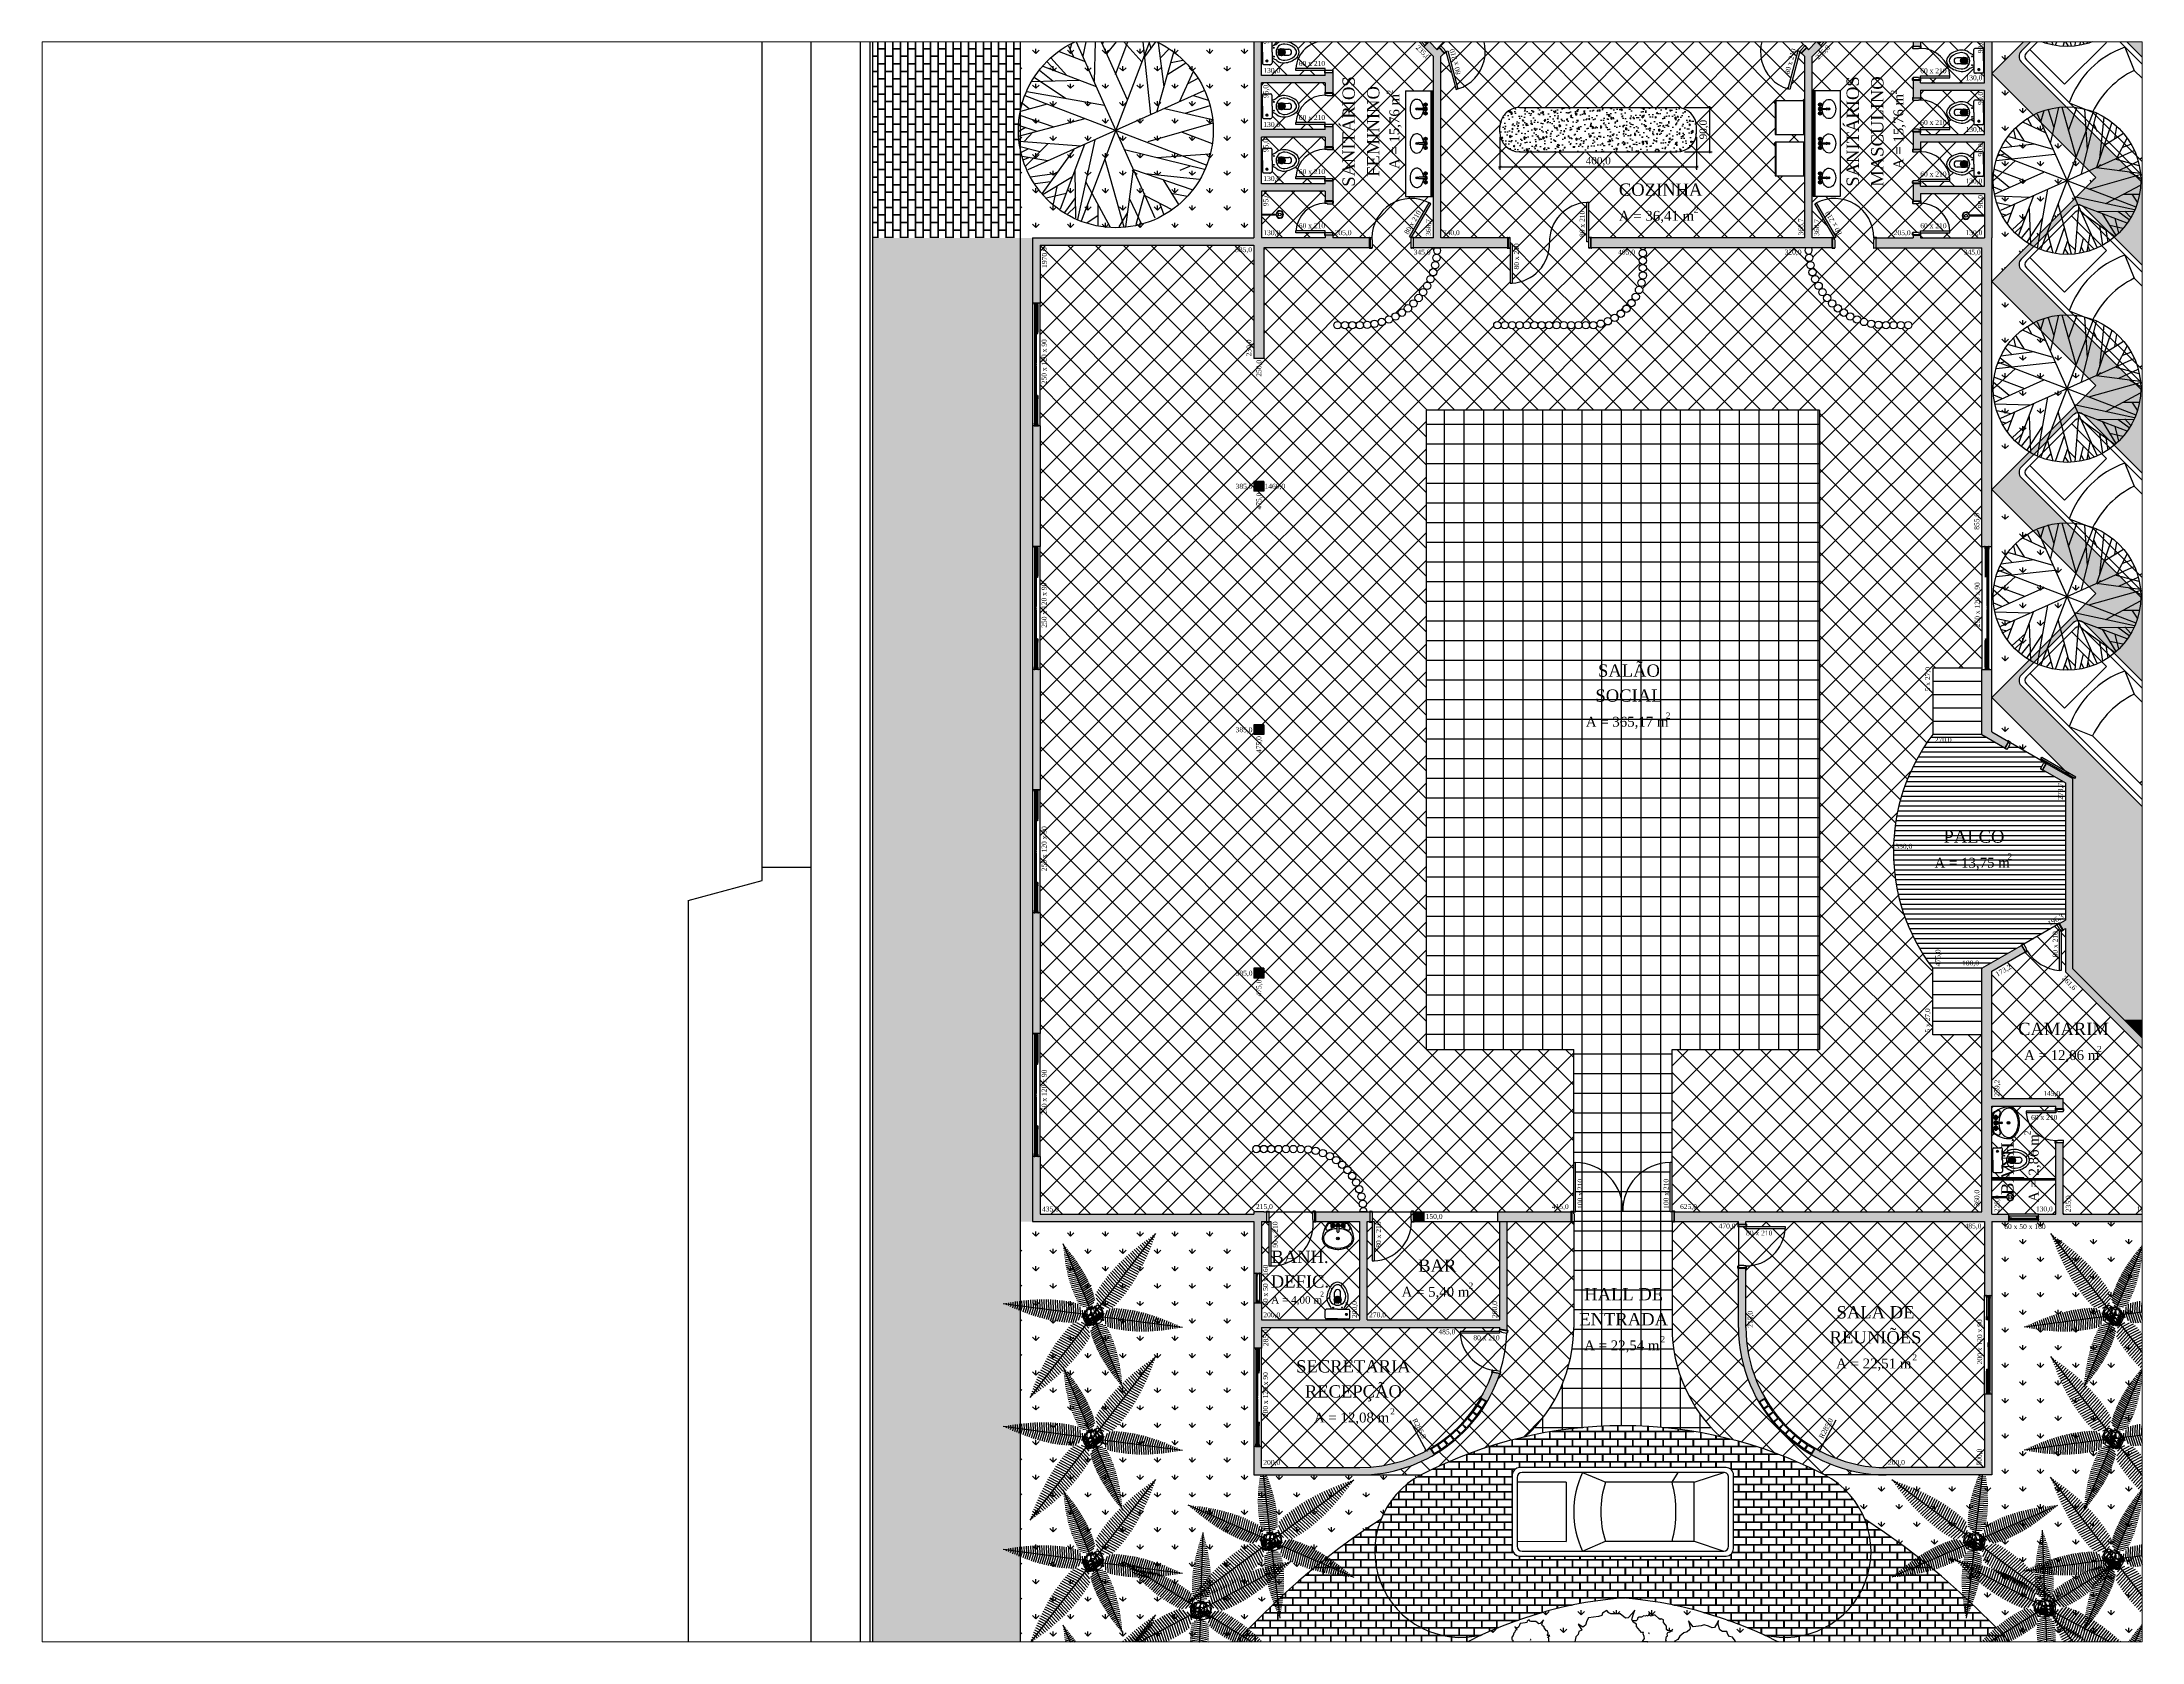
# Paper-space layout 'Layout2' of a CAD drawing. Header units: millimetres. Extents: x 27 to 240, y 20 to 183.
# The model-space entities are those that its viewports show. They can reach past a viewport. Long polylines and large blocks are cut down to what shows.
import ezdxf
from ezdxf.enums import TextEntityAlignment as Align

# ---------------------------------------------------------------- set-up
doc = ezdxf.new("R2010")
doc.units = ezdxf.units.MM
doc.header["$MEASUREMENT"] = 0
doc.linetypes.add('DASHED', pattern=[19.05, 12.7, -6.35])
for name, color, linetype in [('001 - 0.150 Color', 1, 'Continuous'), ('002 - 0.150', 2, 'Continuous'), ('003 - 0.250 Color', 3, 'Continuous'), ('004 - 0.150 Color', 4, 'Continuous'), ('005 - 0.350 Color', 5, 'Continuous'), ('007 - 0.200', 7, 'Continuous'), ('007 - 1.000', 210, 'Continuous'), ('030 - 0.500 Color', 30, 'Continuous'), ('031 - 0.250 Color', 31, 'Continuous'), ('052 - 0.250 Color', 52, 'Continuous'), ('084 - 0.250 Color', 84, 'Continuous'), ('104 - 0.250 Color', 104, 'Continuous'), ('252 - 0.150 Color', 252, 'Continuous'), ('253 - 0.150 Color', 253, 'Continuous')]:
    doc.layers.add(name, color=color, linetype=linetype)
doc.styles.add('style4', font='romantic.ttf')
doc.dimstyles.new('Externa', dxfattribs={"dimtxt": 15, "dimasz": 6, "dimexe": 5, "dimexo": 15, "dimgap": 2.5, "dimtad": 1, "dimdec": 1, "dimzin": 4, "dimtxsty": 'style4', "dimblk": 'ARCHTICK', "dimcen": 6, "dimdle": 3, "dimclrd": 256, "dimclre": 256, "dimclrt": 256, "dimadec": 4, "dimazin": 1, "dimtfac": 1, "dimtdec": 1, "dimtmove": 0, "dimatfit": 3, "dimldrblk": 'ARCHTICK', "dimfxl": 1, "dimlwd": -1, "dimlwe": -1, "dimarcsym": 0})
pattern_1 = [(0, (505.56, -396.484), (0, 39.99992), []), (90, (505.56, -396.484), (-39.99992, 2e-15), [])]
pattern_2 = [(90, (0, 0), (-35.921, 35.921), [9.525, -62.317]), (45, (0, 0), (-35.92102, 35.92102), [9.525, -41.275]), (135, (0, 0), (-35.92102, -35.92102), [9.525, -41.275])]
pattern_3 = [(0, (0, 0), (15.36, 15.36), [30, -0.72]), (0, (-15.36, 0.72), (15.36, 15.36), [30, -0.72]), (90, (0, 0), (-15.36, 15.36), [-16.08, 14.64]), (90, (-0.72, 0), (-15.36, 15.36), [-16.08, 14.64])]
pattern_4 = [(45, (0, 0), (-28.28421, 28.28421), []), (135, (0, 0), (-28.28421, -28.28421), [])]
pattern_5 = [(90, (0, 0), (-15.36192, 15.36192), [30.00375, -0.72009]), (90, (-0.72, -15.362), (-15.36192, 15.36192), [30.00375, -0.72009]), (180, (0, 0), (-15.36192, -15.36192), [-16.08201, 14.64183]), (180, (-4e-17, -0.72), (-15.36192, -15.36192), [-16.08201, 14.64183])]

# ---------------------------------------------------------------- blocks, each defined once
blk = doc.blocks.new('_ArchTick')
at = {"color": 0, "const_width": 0.15}
blk.add_lwpolyline([(-0.5, -0.5), (0.5, 0.5)], dxfattribs=at)
blk = doc.blocks.new('*D2')
at = {"layer": '007 - 0.200', "ltscale": 2.5}
for p, q in [((7378.2, 3507.3), (7378.2, 3440.9)), ((7778.2, 3507.3), (7778.2, 3440.9)), ((7781.2, 3445.9), (7375.2, 3445.9))]:
    blk.add_line(p, q, dxfattribs=at)
at = {"layer": 'Defpoints', "color": 0, "ltscale": 2.5}
for p in [(7378.2, 3522.3), (7778.2, 3522.3), (7378.2, 3445.9)]:
    blk.add_point(p, dxfattribs=at)
at = {"layer": '007 - 0.200', "ltscale": 2.5, "xscale": 6, "yscale": 6, "zscale": 6, "rotation": 180}
blk.add_blockref('_ArchTick', (7378.2, 3445.9), dxfattribs=at)
at = {"layer": '007 - 0.200', "ltscale": 2.5, "xscale": 6, "yscale": 6, "zscale": 6}
blk.add_blockref('_ArchTick', (7778.2, 3445.9), dxfattribs=at)
at = {"layer": '007 - 0.200', "ltscale": 2.5, "insert": (7578.2, 3457.5), "char_height": 15, "attachment_point": 5, "style": 'style4'}
blk.add_mtext('400,0', dxfattribs=at)
blk = doc.blocks.new('*D3')
at = {"layer": '007 - 0.200', "ltscale": 2.5}
for p, q in [((7753.2, 3567.3), (7809.9, 3567.3)), ((7804.9, 3474.3), (7804.9, 3570.3)), ((7753.2, 3477.3), (7809.9, 3477.3))]:
    blk.add_line(p, q, dxfattribs=at)
at = {"layer": 'Defpoints', "color": 0, "ltscale": 2.5}
for p in [(7738.2, 3567.3), (7804.9, 3567.3), (7738.2, 3477.3)]:
    blk.add_point(p, dxfattribs=at)
at = {"layer": '007 - 0.200', "ltscale": 2.5, "xscale": 6, "yscale": 6, "zscale": 6}
for p, rotation in [((7804.9, 3567.3), 90), ((7804.9, 3477.3), 270)]:
    blk.add_blockref('_ArchTick', p, dxfattribs=dict(at, rotation=rotation))
at = {"layer": '007 - 0.200', "ltscale": 2.5, "insert": (7793.3, 3522.3), "char_height": 15, "attachment_point": 5, "rotation": 90, "style": 'style4'}
blk.add_mtext('90,0', dxfattribs=at)
blk = doc.blocks.new('*D4')
at = {"layer": '007 - 0.200', "ltscale": 2.5}
blk.add_line((8061.2, 898.4), (8027.8, 836.5), dxfattribs=at)
at = {"layer": 'Defpoints', "color": 0, "ltscale": 2.5}
for p in [(8163.2, 1087.3), (8027.8, 836.5)]:
    blk.add_point(p, dxfattribs=at)
at = {"layer": '007 - 0.200', "ltscale": 2.5, "xscale": 6, "yscale": 6, "zscale": 6, "rotation": 241.6302215926924}
blk.add_blockref('_ArchTick', (8027.8, 836.5), dxfattribs=at)
at = {"layer": '007 - 0.200', "ltscale": 2.5, "insert": (8042.3, 881.5), "char_height": 10, "attachment_point": 5, "rotation": 61.6302, "style": 'style4'}
blk.add_mtext('R285,0', dxfattribs=at)
blk = doc.blocks.new('*D5')
at = {"layer": '007 - 0.200', "ltscale": 2.5}
blk.add_line((7194.8, 898.1), (7228, 836.2), dxfattribs=at)
at = {"layer": 'Defpoints', "color": 0, "ltscale": 2.5}
for p in [(7093.2, 1087.3), (7228, 836.2)]:
    blk.add_point(p, dxfattribs=at)
at = {"layer": '007 - 0.200', "ltscale": 2.5, "xscale": 6, "yscale": 6, "zscale": 6, "rotation": 298.2213901117159}
blk.add_blockref('_ArchTick', (7228, 836.2), dxfattribs=at)
at = {"layer": '007 - 0.200', "ltscale": 2.5, "insert": (7213.6, 881.2), "char_height": 10, "attachment_point": 5, "rotation": 298.2214, "style": 'style4'}
blk.add_mtext('R285,0', dxfattribs=at)
blk = doc.blocks.new('Carro')
at = {"layer": '052 - 0.250 Color'}
for p, q in [((7967.7, 5100.5), (7861.7, 4994.4)), ((7971.3, 5089.9), (7872.3, 4990.9)), ((8034.9, 5012.1), (7964.2, 5082.8)), ((8275.3, 4800), (7985.4, 5089.9)), ((8285.9, 4803.5), (7988.9, 5100.5)), ((7879.3, 4998), (7950, 4927.2)), ((8034.9, 5012.1), (7950, 4927.2)), ((8072.5, 5002.8), (8091.5, 4955.5)), ((7861.7, 4973.2), (8158.6, 4676.2)), ((7872.3, 4976.7), (8162.2, 4686.8)), ((8218.7, 4828.2), (8091.5, 4955.5)), ((7959.4, 4889.6), (8006.6, 4870.7)), ((8006.6, 4870.7), (8133.9, 4743.4)), ((8133.9, 4743.4), (8218.7, 4828.2)), ((8186.9, 4860.1), (8209.8, 4865.5)), ((8218.7, 4828.2), (8275.3, 4800)), ((8176.3, 4686.8), (8275.3, 4785.8)), ((8179.9, 4676.2), (8285.9, 4782.3)), ((8133.9, 4743.4), (8162.2, 4686.8))]:
    blk.add_line(p, q, dxfattribs=at)
for centre, radius, start, end in [((7978.3, 5089.9), 15, 45, 135), ((7978.3, 5082.8), 10, 45, 135), ((8133.9, 4828.2), 185, 109.3779, 160.622), ((7872.3, 4983.8), 15, 135, 225), ((7879.3, 4983.8), 10, 135, 225), ((8172.8, 4789.4), 185, 116.0753, 153.9246), ((7988.2, 4973.9), 229, 299.8107, 330.1892), ((8268.2, 4792.9), 10, 315, 45), ((8275.3, 4792.9), 15, 315, 45), ((8169.3, 4686.8), 15, 225, 315), ((8169.3, 4693.9), 10, 225, 315)]:
    blk.add_arc(centre, radius, start, end, dxfattribs=at)
blk = doc.blocks.new('Coqueiro')
at = {"layer": '104 - 0.250 Color', "ltscale": 2.5}
for p, q in [((27820.3, 18671.3), (27813.9, 18672.4)), ((27820.3, 18674.8), (27814.9, 18675.8)), ((27820.3, 18678.3), (27815.8, 18679.1)), ((27820.3, 18681.8), (27816.8, 18682.4)), ((27820.3, 18685.3), (27817.8, 18685.8)), ((27820.3, 18688.8), (27818.8, 18689.1)), ((27820.3, 18554), (27820.3, 18694)), ((27820.3, 18688.8), (27821.9, 18689.1)), ((27820.3, 18685.3), (27822.9, 18685.8)), ((27820.3, 18681.8), (27823.9, 18682.4)), ((27820.3, 18678.3), (27824.9, 18679.1)), ((27820.3, 18674.8), (27825.8, 18675.8)), ((27820.3, 18671.3), (27826.7, 18672.4)), ((27820.3, 18643.3), (27807.8, 18645.5)), ((27820.3, 18646.8), (27808.4, 18648.9)), ((27820.3, 18650.3), (27809.1, 18652.3)), ((27820.3, 18653.8), (27809.8, 18655.7)), ((27820.3, 18657.3), (27810.6, 18659)), ((27820.3, 18660.8), (27811.4, 18662.4)), ((27820.3, 18664.3), (27812.2, 18665.8)), ((27820.3, 18667.8), (27813, 18669.1)), ((27820.3, 18667.8), (27827.6, 18669.1)), ((27820.3, 18664.3), (27828.5, 18665.8)), ((27820.3, 18660.8), (27829.3, 18662.4)), ((27820.3, 18657.3), (27830.1, 18659)), ((27820.3, 18653.8), (27830.9, 18655.7)), ((27820.3, 18650.3), (27831.6, 18652.3)), ((27820.3, 18646.8), (27832.3, 18648.9)), ((27820.3, 18643.3), (27832.9, 18645.5)), ((27820.3, 18554), (27714.3, 18615.3)), ((27820.3, 18611.8), (27804, 18614.7)), ((27820.3, 18615.3), (27804.3, 18618.2)), ((27820.3, 18618.8), (27804.5, 18621.6)), ((27820.3, 18622.3), (27804.8, 18625)), ((27820.3, 18625.8), (27805.2, 18628.5)), ((27820.3, 18629.3), (27805.6, 18631.9)), ((27820.3, 18632.8), (27806.1, 18635.3)), ((27820.3, 18636.3), (27806.6, 18638.7)), ((27820.3, 18639.8), (27807.2, 18642.1)), ((27820.3, 18639.8), (27833.5, 18642.1)), ((27820.3, 18636.3), (27834.1, 18638.7)), ((27820.3, 18632.8), (27834.6, 18635.3)), ((27820.3, 18629.3), (27835, 18631.9)), ((27820.3, 18625.8), (27835.5, 18628.5)), ((27820.3, 18622.3), (27835.8, 18625)), ((27820.3, 18618.8), (27836.2, 18621.6)), ((27820.3, 18615.3), (27836.4, 18618.2)), ((27820.3, 18611.8), (27836.6, 18614.7)), ((27718.2, 18613), (27717.3, 18612)), ((27718.2, 18613), (27718.7, 18614.3)), ((27720.9, 18611.5), (27719.4, 18609.7)), ((27720.9, 18611.5), (27721.6, 18613.6)), ((27723.5, 18609.9), (27721.5, 18607.5)), ((27723.5, 18609.9), (27724.6, 18612.9)), ((27726.2, 18608.4), (27723.6, 18605.3)), ((27728.8, 18606.9), (27725.7, 18603.1)), ((27726.2, 18608.4), (27727.5, 18612.2)), ((27731.5, 18605.3), (27727.8, 18601)), ((27728.8, 18606.9), (27730.5, 18611.5)), ((27734.1, 18603.8), (27729.9, 18598.8)), ((27731.5, 18605.3), (27733.4, 18610.7)), ((27736.8, 18602.3), (27732.1, 18596.7)), ((27734.1, 18603.8), (27736.3, 18609.9)), ((27739.4, 18600.7), (27734.3, 18594.6)), ((27742.1, 18599.2), (27736.5, 18592.6)), ((27736.8, 18602.3), (27739.2, 18609.1)), ((27744.7, 18597.7), (27738.7, 18590.5)), ((27739.4, 18600.7), (27742.1, 18608.2)), ((27747.4, 18596.2), (27741, 18588.5)), ((27742.1, 18599.2), (27745, 18607.4)), ((27750, 18594.6), (27743.2, 18586.5)), ((27744.7, 18597.7), (27747.9, 18606.5)), ((27752.7, 18593.1), (27745.5, 18584.5)), ((27747.4, 18596.2), (27750.8, 18605.5)), ((27755.3, 18591.6), (27747.8, 18582.6)), ((27750, 18594.6), (27753.7, 18604.6)), ((27758, 18590), (27750.1, 18580.7)), ((27760.6, 18588.5), (27752.5, 18578.8)), ((27752.7, 18593.1), (27756.5, 18603.6)), ((27763.3, 18587), (27754.9, 18577)), ((27755.3, 18591.6), (27759.3, 18602.5)), ((27758, 18590), (27762.2, 18601.5)), ((27760.6, 18588.5), (27765, 18600.4)), ((27763.3, 18587), (27767.8, 18599.2)), ((27765.9, 18585.4), (27770.5, 18598.1)), ((27768.6, 18583.9), (27773.3, 18596.8)), ((27771.2, 18582.4), (27776, 18595.6)), ((27773.9, 18580.8), (27778.8, 18594.3)), ((27776.5, 18579.3), (27781.5, 18592.9)), ((27779.2, 18577.8), (27784.2, 18591.5)), ((27781.9, 18576.2), (27786.9, 18590.1)), ((27784.5, 18574.7), (27789.5, 18588.6)), ((27787.2, 18573.2), (27792.2, 18587)), ((27820.3, 18604.8), (27803.8, 18607.7)), ((27820.3, 18601.3), (27803.8, 18604.2)), ((27820.3, 18597.8), (27803.8, 18600.7)), ((27820.3, 18608.3), (27803.9, 18611.2)), ((27820.3, 18594.3), (27803.9, 18597.2)), ((27820.3, 18590.8), (27804, 18593.7)), ((27820.3, 18587.3), (27804.3, 18590.2)), ((27820.3, 18583.8), (27804.6, 18586.6)), ((27820.3, 18608.3), (27836.8, 18611.2)), ((27820.3, 18604.8), (27836.9, 18607.7)), ((27820.3, 18554), (27911.3, 18606.5)), ((27820.3, 18601.3), (27836.9, 18604.2)), ((27820.3, 18597.8), (27836.9, 18600.7)), ((27820.3, 18594.3), (27836.8, 18597.2)), ((27820.3, 18590.8), (27836.6, 18593.7)), ((27820.3, 18587.3), (27836.4, 18590.2)), ((27820.3, 18583.8), (27836.1, 18586.6)), ((27855.6, 18574.4), (27851.3, 18586.2)), ((27857.9, 18575.7), (27853.6, 18587.4)), ((27860.1, 18577), (27856, 18588.5)), ((27862.4, 18578.3), (27858.3, 18589.6)), ((27864.7, 18579.6), (27860.7, 18590.7)), ((27867, 18580.9), (27863, 18591.8)), ((27869.2, 18582.3), (27865.4, 18592.8)), ((27871.5, 18583.6), (27867.8, 18593.8)), ((27873.8, 18584.9), (27870.2, 18594.7)), ((27876.1, 18586.2), (27872.6, 18595.6)), ((27878.3, 18587.5), (27875.1, 18596.5)), ((27876.1, 18586.2), (27882.5, 18578.5)), ((27880.6, 18588.8), (27877.5, 18597.4)), ((27878.3, 18587.5), (27884.5, 18580.2)), ((27882.9, 18590.1), (27880, 18598.2)), ((27880.6, 18588.8), (27886.4, 18581.9)), ((27885.2, 18591.4), (27882.4, 18599)), ((27882.9, 18590.1), (27888.4, 18583.6)), ((27887.4, 18592.8), (27884.9, 18599.8)), ((27885.2, 18591.4), (27890.3, 18585.3)), ((27889.7, 18594.1), (27887.4, 18600.5)), ((27887.4, 18592.8), (27892.2, 18587.1)), ((27889.7, 18594.1), (27894.1, 18588.8)), ((27892, 18595.4), (27889.9, 18601.2)), ((27892, 18595.4), (27896, 18590.6)), ((27894.2, 18596.7), (27892.3, 18601.9)), ((27894.2, 18596.7), (27897.8, 18592.4)), ((27896.5, 18598), (27894.9, 18602.6)), ((27896.5, 18598), (27899.7, 18594.3)), ((27898.8, 18599.3), (27897.4, 18603.2)), ((27898.8, 18599.3), (27901.5, 18596.1)), ((27901.1, 18600.6), (27899.9, 18603.9)), ((27901.1, 18600.6), (27903.3, 18598)), ((27903.3, 18601.9), (27902.4, 18604.5)), ((27903.3, 18601.9), (27905.1, 18599.9)), ((27905.6, 18603.3), (27904.9, 18605.1)), ((27905.6, 18603.3), (27906.9, 18601.8)), ((27907.9, 18604.6), (27907.5, 18605.7)), ((27907.9, 18604.6), (27908.6, 18603.7)), ((27765.9, 18585.4), (27757.3, 18575.1)), ((27768.6, 18583.9), (27759.7, 18573.4)), ((27771.2, 18582.4), (27762.2, 18571.6)), ((27773.9, 18580.8), (27764.7, 18569.9)), ((27776.5, 18579.3), (27767.2, 18568.2)), ((27779.2, 18577.8), (27769.8, 18566.6)), ((27781.9, 18576.2), (27772.4, 18565)), ((27784.5, 18574.7), (27775, 18563.4)), ((27787.2, 18573.2), (27777.7, 18561.9)), ((27789.8, 18571.7), (27780.4, 18560.4)), ((27792.5, 18570.1), (27783.1, 18559)), ((27795.1, 18568.6), (27785.9, 18557.6)), ((27797.8, 18567.1), (27788.8, 18556.3)), ((27789.8, 18571.7), (27794.8, 18585.4)), ((27800.4, 18565.5), (27791.6, 18555)), ((27800.4, 18565.5), (27791.6, 18555)), ((27792.5, 18570.1), (27797.4, 18583.7)), ((27803.1, 18564), (27794.7, 18554)), ((27795.1, 18568.6), (27800, 18582)), ((27797.8, 18567.1), (27802.6, 18580.2)), ((27805.7, 18562.5), (27799.5, 18555.1)), ((27800.4, 18565.5), (27805.1, 18578.4)), ((27800.4, 18565.5), (27805.1, 18578.4)), ((27803.1, 18564), (27807.5, 18576.3)), ((27820.3, 18580.3), (27804.9, 18583)), ((27820.3, 18580.3), (27804.9, 18583)), ((27808.4, 18560.9), (27804.9, 18556.8)), ((27820.3, 18576.8), (27805.7, 18579.4)), ((27805.7, 18562.5), (27809, 18571.5)), ((27811, 18559.4), (27807.5, 18555.2)), ((27808.4, 18560.9), (27810.2, 18566)), ((27820.3, 18573.3), (27809.5, 18575.2)), ((27813.7, 18557.9), (27810.2, 18553.7)), ((27811, 18559.4), (27812.9, 18564.5)), ((27813.7, 18557.9), (27815.5, 18563)), ((27820.3, 18569.8), (27814.2, 18570.9)), ((27820.3, 18580.3), (27835.7, 18583)), ((27820.3, 18580.3), (27835.7, 18583)), ((27820.3, 18576.8), (27835, 18579.4)), ((27820.3, 18573.3), (27831.2, 18575.2)), ((27820.3, 18569.8), (27826.4, 18570.9)), ((27830.6, 18559.9), (27829, 18564.3)), ((27832.9, 18561.3), (27830, 18569)), ((27830.6, 18559.9), (27833.6, 18556.4)), ((27835.1, 18562.6), (27831.3, 18573.1)), ((27832.9, 18561.3), (27838.2, 18554.9)), ((27837.4, 18563.9), (27833.4, 18574.9)), ((27837.4, 18563.9), (27833.4, 18574.9)), ((27835.1, 18562.6), (27842.3, 18554)), ((27839.7, 18565.2), (27835.6, 18576.5)), ((27837.4, 18563.9), (27845, 18554.9)), ((27837.4, 18563.9), (27845, 18554.9)), ((27842, 18566.5), (27837.8, 18578)), ((27839.7, 18565.2), (27847.4, 18556)), ((27844.2, 18567.8), (27840, 18579.5)), ((27842, 18566.5), (27849.8, 18557.1)), ((27846.5, 18569.1), (27842.2, 18580.9)), ((27844.2, 18567.8), (27852.2, 18558.3)), ((27848.8, 18570.4), (27844.5, 18582.3)), ((27846.5, 18569.1), (27854.6, 18559.5)), ((27851.1, 18571.8), (27846.7, 18583.6)), ((27848.8, 18570.4), (27856.9, 18560.8)), ((27853.3, 18573.1), (27849, 18584.9)), ((27851.1, 18571.8), (27859.2, 18562.1)), ((27853.3, 18573.1), (27861.4, 18563.4)), ((27855.6, 18574.4), (27863.7, 18564.8)), ((27857.9, 18575.7), (27865.8, 18566.2)), ((27860.1, 18577), (27868, 18567.6)), ((27862.4, 18578.3), (27870.2, 18569.1)), ((27864.7, 18579.6), (27872.3, 18570.6)), ((27867, 18580.9), (27874.4, 18572.1)), ((27869.2, 18582.3), (27876.4, 18573.7)), ((27871.5, 18583.6), (27878.5, 18575.3)), ((27873.8, 18584.9), (27880.5, 18576.9)), ((27820.3, 18554), (27729.4, 18501.5)), ((27764.6, 18521.9), (27758.2, 18529.5)), ((27766.9, 18523.2), (27760.2, 18531.2)), ((27769.2, 18524.5), (27762.2, 18532.8)), ((27771.4, 18525.8), (27764.2, 18534.4)), ((27773.7, 18527.1), (27766.3, 18535.9)), ((27776, 18528.4), (27768.4, 18537.5)), ((27778.3, 18529.7), (27770.5, 18539)), ((27780.5, 18531), (27772.7, 18540.4)), ((27782.8, 18532.4), (27774.8, 18541.9)), ((27785.1, 18533.7), (27777, 18543.3)), ((27778.3, 18529.7), (27782.4, 18518.4)), ((27787.4, 18535), (27779.3, 18544.6)), ((27780.5, 18531), (27784.7, 18519.5)), ((27789.6, 18536.3), (27781.5, 18546)), ((27782.8, 18532.4), (27787, 18520.7)), ((27791.9, 18537.6), (27783.8, 18547.3)), ((27785.1, 18533.7), (27789.4, 18521.9)), ((27794.2, 18538.9), (27786.1, 18548.5)), ((27787.4, 18535), (27791.7, 18523.1)), ((27796.4, 18540.2), (27788.5, 18549.7)), ((27789.6, 18536.3), (27793.9, 18524.4)), ((27798.7, 18541.5), (27790.8, 18550.9)), ((27791.9, 18537.6), (27796.2, 18525.8)), ((27801, 18542.9), (27793.3, 18552.1)), ((27794.2, 18538.9), (27798.5, 18527.1)), ((27803.3, 18544.2), (27795.7, 18553.2)), ((27803.3, 18544.2), (27795.7, 18553.2)), ((27796.4, 18540.2), (27800.7, 18528.6)), ((27805.5, 18545.5), (27798.4, 18554)), ((27798.7, 18541.5), (27802.9, 18530)), ((27801, 18542.9), (27805.1, 18531.6)), ((27807.8, 18546.8), (27802.5, 18553.1)), ((27803.3, 18544.2), (27807.3, 18533.1)), ((27803.3, 18544.2), (27807.3, 18533.1)), ((27805.5, 18545.5), (27809.4, 18535)), ((27820.3, 18531.2), (27805.7, 18528.7)), ((27810.1, 18548.1), (27807.1, 18551.7)), ((27807.8, 18546.8), (27810.6, 18539)), ((27820.3, 18534.7), (27809.5, 18532.8)), ((27810.1, 18548.1), (27811.7, 18543.7)), ((27820.3, 18538.2), (27814.2, 18537.2)), ((27820.3, 18554), (27926.4, 18492.8)), ((27820.3, 18554), (27820.3, 18414)), ((27820.3, 18538.2), (27826.4, 18537.2)), ((27820.3, 18534.7), (27831.2, 18532.8)), ((27820.3, 18531.2), (27835, 18528.7)), ((27827, 18550.2), (27825.1, 18545.1)), ((27827, 18550.2), (27830.5, 18554.3)), ((27829.7, 18548.7), (27827.8, 18543.6)), ((27829.7, 18548.7), (27833.1, 18552.8)), ((27832.3, 18547.1), (27830.4, 18542)), ((27835, 18545.6), (27831.7, 18536.5)), ((27832.3, 18547.1), (27835.8, 18551.3)), ((27837.6, 18544.1), (27833.1, 18531.8)), ((27835, 18545.6), (27841.1, 18553)), ((27840.3, 18542.5), (27835.6, 18529.7)), ((27840.3, 18542.5), (27835.6, 18529.7)), ((27837.6, 18544.1), (27846, 18554)), ((27842.9, 18541), (27838.1, 18527.8)), ((27840.3, 18542.5), (27849.1, 18553)), ((27840.3, 18542.5), (27849.1, 18553)), ((27845.6, 18539.5), (27840.7, 18526)), ((27842.9, 18541), (27851.9, 18551.7)), ((27848.2, 18537.9), (27843.3, 18524.3)), ((27845.6, 18539.5), (27854.7, 18550.4)), ((27850.9, 18536.4), (27845.9, 18522.7)), ((27848.2, 18537.9), (27857.5, 18549)), ((27853.5, 18534.9), (27848.5, 18521)), ((27850.9, 18536.4), (27860.3, 18547.6)), ((27856.2, 18533.3), (27851.1, 18519.5)), ((27853.5, 18534.9), (27863, 18546.1)), ((27858.8, 18531.8), (27853.8, 18518)), ((27856.2, 18533.3), (27865.6, 18544.6)), ((27861.5, 18530.3), (27856.5, 18516.5)), ((27858.8, 18531.8), (27868.3, 18543.1)), ((27861.5, 18530.3), (27870.9, 18541.5)), ((27864.1, 18528.7), (27873.4, 18539.8)), ((27866.8, 18527.2), (27876, 18538.2)), ((27869.4, 18525.7), (27878.5, 18536.4)), ((27872.1, 18524.2), (27880.9, 18534.7)), ((27874.7, 18522.6), (27883.4, 18532.9)), ((27877.4, 18521.1), (27885.8, 18531.1)), ((27880, 18519.6), (27888.2, 18529.2)), ((27732.8, 18503.5), (27732, 18504.4)), ((27732.8, 18503.5), (27733.2, 18502.4)), ((27735.1, 18504.8), (27733.8, 18506.3)), ((27735.1, 18504.8), (27735.7, 18503)), ((27737.3, 18506.1), (27735.6, 18508.2)), ((27737.3, 18506.1), (27738.3, 18503.6)), ((27739.6, 18507.4), (27737.4, 18510.1)), ((27741.9, 18508.7), (27739.2, 18511.9)), ((27739.6, 18507.4), (27740.8, 18504.2)), ((27744.2, 18510), (27741, 18513.8)), ((27741.9, 18508.7), (27743.3, 18504.8)), ((27746.4, 18511.4), (27742.9, 18515.6)), ((27744.2, 18510), (27745.8, 18505.5)), ((27748.7, 18512.7), (27744.7, 18517.4)), ((27746.4, 18511.4), (27748.3, 18506.1)), ((27751, 18514), (27746.6, 18519.2)), ((27753.3, 18515.3), (27748.5, 18521)), ((27748.7, 18512.7), (27750.8, 18506.8)), ((27755.5, 18516.6), (27750.4, 18522.7)), ((27751, 18514), (27753.3, 18507.6)), ((27757.8, 18517.9), (27752.3, 18524.5)), ((27753.3, 18515.3), (27755.8, 18508.3)), ((27760.1, 18519.2), (27754.2, 18526.2)), ((27755.5, 18516.6), (27758.3, 18509.1)), ((27762.3, 18520.5), (27756.2, 18527.9)), ((27757.8, 18517.9), (27760.7, 18509.9)), ((27760.1, 18519.2), (27763.2, 18510.7)), ((27762.3, 18520.5), (27765.6, 18511.6)), ((27764.6, 18521.9), (27768, 18512.4)), ((27766.9, 18523.2), (27770.5, 18513.4)), ((27769.2, 18524.5), (27772.9, 18514.3)), ((27771.4, 18525.8), (27775.3, 18515.3)), ((27773.7, 18527.1), (27777.7, 18516.3)), ((27776, 18528.4), (27780, 18517.3)), ((27820.3, 18510.2), (27803.8, 18507.3)), ((27820.3, 18506.7), (27803.8, 18503.8)), ((27820.3, 18503.2), (27803.8, 18500.3)), ((27820.3, 18513.7), (27803.9, 18510.8)), ((27820.3, 18517.2), (27804, 18514.4)), ((27820.3, 18520.7), (27804.3, 18517.9)), ((27820.3, 18524.2), (27804.6, 18521.5)), ((27820.3, 18527.7), (27804.9, 18525)), ((27820.3, 18527.7), (27804.9, 18525)), ((27820.3, 18527.7), (27835.7, 18525)), ((27820.3, 18527.7), (27835.7, 18525)), ((27820.3, 18524.2), (27836.1, 18521.5)), ((27820.3, 18520.7), (27836.4, 18517.9)), ((27820.3, 18517.2), (27836.6, 18514.4)), ((27820.3, 18513.7), (27836.8, 18510.8)), ((27820.3, 18510.2), (27836.9, 18507.3)), ((27820.3, 18506.7), (27836.9, 18503.8)), ((27820.3, 18503.2), (27836.9, 18500.3)), ((27864.1, 18528.7), (27859.2, 18515.1)), ((27866.8, 18527.2), (27861.9, 18513.8)), ((27869.4, 18525.7), (27864.6, 18512.5)), ((27872.1, 18524.2), (27867.4, 18511.2)), ((27874.7, 18522.6), (27870.1, 18510)), ((27877.4, 18521.1), (27872.9, 18508.8)), ((27880, 18519.6), (27875.7, 18507.7)), ((27882.7, 18518), (27878.5, 18506.6)), ((27885.3, 18516.5), (27881.3, 18505.5)), ((27882.7, 18518), (27890.5, 18527.4)), ((27888, 18515), (27884.2, 18504.5)), ((27885.3, 18516.5), (27892.9, 18525.5)), ((27890.7, 18513.4), (27887, 18503.5)), ((27888, 18515), (27895.2, 18523.5)), ((27893.3, 18511.9), (27889.9, 18502.5)), ((27890.7, 18513.4), (27897.5, 18521.5)), ((27896, 18510.4), (27892.8, 18501.6)), ((27893.3, 18511.9), (27899.7, 18519.6)), ((27898.6, 18508.8), (27895.6, 18500.7)), ((27896, 18510.4), (27902, 18517.5)), ((27901.3, 18507.3), (27898.5, 18499.8)), ((27898.6, 18508.8), (27904.2, 18515.5)), ((27901.3, 18507.3), (27906.4, 18513.4)), ((27903.9, 18505.8), (27901.4, 18499)), ((27903.9, 18505.8), (27908.6, 18511.3)), ((27906.6, 18504.2), (27904.3, 18498.2)), ((27906.6, 18504.2), (27910.7, 18509.2)), ((27909.2, 18502.7), (27907.3, 18497.4)), ((27909.2, 18502.7), (27912.9, 18507.1)), ((27911.9, 18501.2), (27910.2, 18496.6)), ((27911.9, 18501.2), (27915, 18504.9)), ((27914.5, 18499.7), (27917.1, 18502.7)), ((27820.3, 18499.7), (27803.9, 18496.8)), ((27820.3, 18496.2), (27804, 18493.4)), ((27820.3, 18492.7), (27804.3, 18489.9)), ((27820.3, 18489.2), (27804.5, 18486.5)), ((27820.3, 18485.7), (27804.8, 18483)), ((27820.3, 18482.2), (27805.2, 18479.6)), ((27820.3, 18478.7), (27805.6, 18476.1)), ((27820.3, 18475.2), (27806.1, 18472.7)), ((27820.3, 18499.7), (27836.8, 18496.8)), ((27820.3, 18496.2), (27836.6, 18493.4)), ((27820.3, 18492.7), (27836.4, 18489.9)), ((27820.3, 18489.2), (27836.2, 18486.5)), ((27820.3, 18485.7), (27835.8, 18483)), ((27820.3, 18482.2), (27835.5, 18479.6)), ((27820.3, 18478.7), (27835, 18476.1)), ((27820.3, 18475.2), (27834.6, 18472.7)), ((27914.5, 18499.7), (27913.1, 18495.9)), ((27917.2, 18498.1), (27916.1, 18495.1)), ((27917.2, 18498.1), (27919.2, 18500.5)), ((27919.8, 18496.6), (27919, 18494.5)), ((27919.8, 18496.6), (27921.3, 18498.3)), ((27922.5, 18495.1), (27922, 18493.8)), ((27922.5, 18495.1), (27923.4, 18496.1)), ((27820.3, 18471.7), (27806.6, 18469.3)), ((27820.3, 18468.2), (27807.2, 18465.9)), ((27820.3, 18464.7), (27807.8, 18462.5)), ((27820.3, 18461.2), (27808.4, 18459.1)), ((27820.3, 18457.7), (27809.1, 18455.8)), ((27820.3, 18454.2), (27809.8, 18452.4)), ((27820.3, 18450.7), (27810.6, 18449)), ((27820.3, 18447.2), (27811.4, 18445.7)), ((27820.3, 18471.7), (27834.1, 18469.3)), ((27820.3, 18468.2), (27833.5, 18465.9)), ((27820.3, 18464.7), (27832.9, 18462.5)), ((27820.3, 18461.2), (27832.3, 18459.1)), ((27820.3, 18457.7), (27831.6, 18455.8)), ((27820.3, 18454.2), (27830.9, 18452.4)), ((27820.3, 18450.7), (27830.1, 18449)), ((27820.3, 18447.2), (27829.3, 18445.7)), ((27820.3, 18443.7), (27812.2, 18442.3)), ((27820.3, 18440.2), (27813, 18439)), ((27820.3, 18436.7), (27813.9, 18435.6)), ((27820.3, 18433.2), (27814.9, 18432.3)), ((27820.3, 18429.7), (27815.8, 18428.9)), ((27820.3, 18426.2), (27816.8, 18425.6)), ((27820.3, 18422.7), (27817.8, 18422.3)), ((27820.3, 18419.2), (27818.8, 18419)), ((27820.3, 18443.7), (27828.5, 18442.3)), ((27820.3, 18440.2), (27827.6, 18439)), ((27820.3, 18436.7), (27826.7, 18435.6)), ((27820.3, 18433.2), (27825.8, 18432.3)), ((27820.3, 18429.7), (27824.9, 18428.9)), ((27820.3, 18426.2), (27823.9, 18425.6)), ((27820.3, 18422.7), (27822.9, 18422.3)), ((27820.3, 18419.2), (27821.9, 18419))]:
    blk.add_line(p, q, dxfattribs=at)
blk.add_spline([(27815.3, 18546), (27812.2, 18549.9), (27809.3, 18557.3), (27818.1, 18559.7), (27820.3, 18559.7), (27822.8, 18555.5), (27827, 18550.2), (27817.9, 18543.8), (27814.1, 18550.4), (27826.6, 18561.2), (27824.9, 18568), (27815.5, 18563), (27820.6, 18554.2), (27828.7, 18552.3), (27825.1, 18545.1), (27820.3, 18545.1), (27815.2, 18542.4), (27816.1, 18546.7), (27827, 18550.2), (27823.7, 18556), (27825.1, 18566.2), (27812, 18562), (27820.3, 18562), (27824, 18562.1), (27820.3, 18554), (27826.7, 18556.7), (27825.1, 18562.8), (27809.4, 18555), (27821, 18541.8), (27827.6, 18542.6), (27830.2, 18549.4), (27830.2, 18555.2), (27826.7, 18559.7), (27824.9, 18559.2), (27826.2, 18552.1), (27822.4, 18548.3), (27818.1, 18551.6), (27815.7, 18557.2), (27824.6, 18565.3), (27828, 18560.8), (27828.9, 18557.9), (27829.1, 18552.7), (27823.1, 18545.3), (27813, 18545.3), (27810.3, 18549.4), (27810.6, 18563.3), (27818.6, 18567.7), (27823.1, 18568.4), (27827.1, 18564.8), (27828.4, 18555.8), (27831.6, 18547.8), (27828.9, 18542), (27816.2, 18539.8), (27826.7, 18554.1), (27830.2, 18559.6), (27830.2, 18561), (27834.5, 18552.5), (27826.9, 18544.4), (27827.8, 18555.9), (27828.9, 18565.2)], degree=3, dxfattribs=at)
blk = doc.blocks.new('Árvore Est')
at = {"layer": '084 - 0.250 Color'}
for p, q in [((7675.4, -1592.6), (7677.6, -1583.2)), ((7806.1, -1852.3), (7684.8, -1581.3)), ((7798.9, -1576.7), (7692, -1856.9)), ((7700.9, -1573.9), (7694.8, -1602.4)), ((7714.2, -1570), (7712.1, -1641)), ((7718.1, -1569.6), (7762.9, -1669.5)), ((7725.2, -1584.4), (7732, -1567.7)), ((7731.4, -1598.9), (7758.1, -1567.4)), ((7745.2, -1630.7), (7768.5, -1568.3)), ((7745.8, -1567.5), (7785.5, -1611.6)), ((7786.2, -1572.7), (7799, -1692.3)), ((7789.9, -1603.7), (7807.2, -1580.7)), ((7800.1, -1590.6), (7795.4, -1575.6)), ((7819.8, -1650.1), (7811.3, -1582.2)), ((7639.3, -1610.8), (7652.7, -1625)), ((7645.6, -1605.4), (7670.2, -1632.3)), ((7658.2, -1595.7), (7698.1, -1610.9)), ((7672.5, -1586.7), (7680.2, -1603.5)), ((7808.8, -1688.8), (7835, -1596.7)), ((7814.3, -1605.1), (7827.5, -1591.5)), ((7825.8, -1630.6), (7853.3, -1612.8)), ((7830.8, -1612.6), (7848.8, -1608.6)), ((7688.5, -1639.9), (7615.5, -1642.2)), ((7619.8, -1634.8), (7668.2, -1667.1)), ((7628.1, -1624.1), (7648.7, -1640.4)), ((7633.2, -1618.2), (7715.4, -1649.5)), ((7864.7, -1626.2), (7843.3, -1672.4)), ((7856, -1645.2), (7872.2, -1636.3)), ((7639.5, -1676.8), (7598.6, -1687.7)), ((7601.6, -1675), (7612.7, -1684)), ((7605.3, -1663.3), (7885.6, -1770.3)), ((7608.4, -1657), (7728.1, -1677.9)), ((7881, -1656.1), (7609.9, -1777.5)), ((7852.5, -1690.4), (7890.9, -1678.5)), ((7865.2, -1663.2), (7887.8, -1670.6)), ((7595.7, -1708.9), (7623.6, -1718.4)), ((7595.8, -1725.9), (7698.1, -1698.5)), ((7606.2, -1712.3), (7596.2, -1718.8)), ((7597.8, -1693.5), (7649.8, -1711.5)), ((7895, -1706), (7794.6, -1734.7)), ((7820.8, -1683.1), (7894.4, -1700.3)), ((7596.7, -1733.5), (7691.5, -1740.7)), ((7628.6, -1749.9), (7598, -1742.4)), ((7609.9, -1745.8), (7599.9, -1751)), ((7617.9, -1719.8), (7604.7, -1733.5)), ((7641.4, -1737.3), (7606.4, -1772.2)), ((7680.9, -1746.3), (7631.7, -1814.5)), ((7697.4, -1738.7), (7659.8, -1838.5)), ((7712.9, -1731.3), (7686.4, -1854.1)), ((7759, -1746.5), (7882.2, -1776.6)), ((7847.4, -1719.8), (7893.6, -1736.9)), ((7640.8, -1763.6), (7601.4, -1757)), ((7612.5, -1758.8), (7603.1, -1762.5)), ((7682.5, -1778.9), (7683.3, -1852.3)), ((7728.3, -1761.4), (7757.8, -1865.6)), ((7772.3, -1776.9), (7760.3, -1865.3)), ((7770.8, -1778), (7778.2, -1784.5)), ((7772.7, -1777.1), (7864, -1808.3)), ((7808.1, -1758.6), (7890.7, -1753.2)), ((7844.6, -1778.4), (7859.3, -1772)), ((7654.1, -1783.1), (7614.1, -1789)), ((7644.9, -1796), (7621, -1799.5)), ((7678.9, -1788.4), (7633.6, -1815.8)), ((7654.6, -1803.9), (7648.9, -1830.1)), ((7698.6, -1795.9), (7736.5, -1865.9)), ((7790.6, -1783.3), (7874.3, -1792.3)), ((7818.4, -1793.3), (7842, -1831.3)), ((7669.1, -1814.2), (7638.6, -1821.3)), ((7683.2, -1820.3), (7666.4, -1843.4)), ((7683.6, -1834.3), (7671.1, -1845.8)), ((7717.8, -1831), (7717.8, -1863)), ((7763.4, -1843.6), (7750.2, -1865.7)), ((7766.3, -1822.4), (7784.8, -1861.4)), ((7789.6, -1814.3), (7776.4, -1862.5)), ((7791.1, -1817.9), (7831.6, -1838.8)), ((7813.3, -1830), (7819.2, -1846.8)), ((7831.2, -1813.9), (7855.5, -1818.3)), ((7717.7, -1848.5), (7701.4, -1859.2))]:
    blk.add_line(p, q, dxfattribs=at)
blk.add_circle((7745.4, -1716.8), 150, dxfattribs=at)

msp = doc.modelspace()

# ---------------------------------------------------------------- hatches: boundary and pattern name
at = {"layer": '003 - 0.250 Color', "ltscale": 2.5}
h = msp.add_hatch(dxfattribs=at)
h.set_pattern_fill('GRASS', color=256, scale=50, style=0)
h.paths.add_polyline_path([(6653.23, 4052.28), (6403.23, 4052.28), (6403.23, 4027.28), (6403.23, 3302.28), (6428.23, 3302.28), (6653.23, 3302.28)])
h.paths.add_polyline_path([(6403.23, 4052.28), (6098.23, 4052.28), (6098.23, 4027.28), (6103.23, 4027.28), (6403.23, 4027.28)])
h = msp.add_hatch(dxfattribs=at)
h.set_pattern_fill('GRASS', color=256, scale=50, style=0)
h.paths.add_polyline_path([(6878.23, 4052.28), (6653.23, 4052.28), (6653.23, 3302.28), (6878.23, 3302.28)])
h = msp.add_hatch(dxfattribs=at)
h.set_pattern_fill('GRASS', color=256, scale=2, style=0)
h.set_pattern_definition(pattern_2)
h.paths.add_polyline_path([(8384.85, 4052.28), (7423.23, 4052.28), (7423.23, 3842.28), (7478.23, 3842.28), (7778.23, 3842.28), (7848.23, 3842.28), (7938.35, 3752.16, -0.4142136), (7939.76, 3752.16), (7943.3, 3748.63), (7942.59, 3747.92), (7998.17, 3692.34, -0.4142136), (7999.58, 3692.34), (8002.76, 3689.16), (8002.67, 3689.07, -0.2679492), (8002.41, 3688.1), (8005.73, 3684.78), (8022.09, 3701.14), (8149.37, 3828.42), (8173.23, 3852.28), (8378.23, 3852.28), (8378.23, 3636.13), (8589.6, 3847.49)])
h.paths.add_polyline_path([(7581.26, 3845.27), (7675.21, 3845.27), (7675.21, 3860.85), (7581.26, 3860.85)], flags=24)
h = msp.add_hatch(dxfattribs=at)
h.set_pattern_fill('GRASS', color=256, scale=2, style=0)
h.set_pattern_definition(pattern_2)
h.paths.add_polyline_path([(8378.23, 3636.13), (8378.23, 3302.28), (8378.23, 3213.36), (8589.6, 3424.72)])
h.paths.add_polyline_path([(8589.6, 3001.95), (8378.23, 3213.36), (8378.23, 2790.59)])
h.paths.add_polyline_path([(8378.23, 2790.59), (8378.23, 2674.78), (8378.23, 2424.78), (8378.23, 2367.82), (8589.6, 2579.18)])
h.paths.add_polyline_path([(8378.23, 2367.82), (8378.23, 2298.05), (8410.9, 2279.19, -0.4142136), (8412.26, 2279.56), (8416.59, 2277.06), (8416.58, 2277.04, -0.2046349), (8416.09, 2276.19), (8485.37, 2236.19, -0.4142136), (8486.74, 2236.56), (8490.2, 2234.56, -0.4142136), (8490.57, 2233.19), (8543.23, 2202.79), (8537.77, 2208.25), (8477.71, 2242.92), (8479.71, 2246.39), (8526.85, 2219.17)])
h = msp.add_hatch(dxfattribs=at)
h.set_pattern_fill('GRASS', color=256, style=0)
h.set_pattern_definition([(90, (0, 0), (-17.9605, 17.9605), [4.7625, -31.1585]), (45, (0, 0), (-17.96051, 17.96051), [4.7625, -20.6375]), (135, (0, 0), (-17.96051, -17.96051), [4.7625, -20.6375])])
h.paths.add_polyline_path([(6428.23, 3169.78), (6428.23, 3302.28), (6403.23, 3302.28), (6403.23, 1302.28), (6428.23, 1302.28), (6428.23, 1434.78), (6428.23, 1684.78), (6428.23, 1929.78), (6428.23, 2179.78), (6428.23, 2424.78), (6428.23, 2674.78), (6428.23, 2919.78)])
h = msp.add_hatch(dxfattribs=at)
h.set_pattern_fill('GRASS', color=256, scale=50, style=0)
h.paths.add_polyline_path([(6403.23, 670.85), (7096.79, 670.85, -0.0079729), (7136.59, 697.6, -0.1787854), (7218.23, 787.28), (7093.23, 787.28), (6878.23, 787.28), (6878.23, 845.52), (6878.23, 1044.78), (6878.23, 1137.28), (6878.23, 1197.28), (6878.23, 1302.28), (6428.23, 1302.28), (6403.23, 1302.28)])
h = msp.add_hatch(dxfattribs=at)
h.set_pattern_fill('GRASS', color=256, scale=2, style=0)
h.set_pattern_definition(pattern_2)
h.paths.add_polyline_path([(8378.23, 952.28), (8378.23, 787.28), (8163.23, 787.28), (8038.23, 787.28, -0.1787854), (8119.87, 697.6, -0.1301196), (8636.68, 127.28), (8728.23, 127.28), (8728.23, 1302.28), (8473.23, 1302.28), (8413.23, 1302.28), (8378.23, 1302.28), (8378.23, 1152.28)])
h.paths.add_polyline_path([(8402.39, 1284.62), (8488.94, 1284.62), (8488.94, 1300.2), (8402.39, 1300.2)], flags=24)
h = msp.add_hatch(dxfattribs=at)
h.set_pattern_fill('GRASS', color=256, scale=50, style=0)
h.paths.add_polyline_path([(6403.23, 26.18, 0.1896727), (6501.04, -181.39, -0.1783696), (7096.79, 670.85), (6403.23, 670.85)])
h = msp.add_hatch(dxfattribs=at)
h.set_pattern_fill('GRASS', color=256, scale=2, style=0)
h.set_pattern_definition(pattern_2)
h.paths.add_polyline_path([(7628.23, 537.28, 0.2425715), (6969.7, 127.28), (8286.77, 127.28, 0.2425715)])
h.paths.add_polyline_path([(7532.25, 283.39), (7538.15, 290.1), (7535.56, 294.88), (7528.97, 298.38), (7524.47, 301.62), (7524.57, 317.87), (7523.99, 323.27), (7520.07, 325.02), (7517.19, 332.49), (7521.24, 335.26), (7523.19, 338.3), (7524.45, 347.65), (7525.49, 353.38), (7533.77, 361.03), (7533.9, 365.54), (7527.92, 372.97), (7523.23, 378.01), (7530.3, 373.91), (7537.27, 370.71), (7541.66, 372.28), (7545.81, 377.06), (7546.98, 382.4), (7542.59, 388.44), (7536.57, 392.75), (7536.24, 399.57), (7533.36, 408.13), (7524.29, 410.05), (7516.73, 407.32), (7523.88, 415), (7528.84, 422.11), (7528.07, 429.35), (7524.49, 432.68), (7524.69, 440.97), (7530.42, 448.01), (7532.57, 458.39), (7537.24, 462.51), (7538.46, 469.2), (7544.92, 471.65), (7537.24, 484.02), (7546.58, 477.92), (7552.03, 481.97), (7555.2, 490.75), (7558.41, 496.88), (7578.53, 499.64), (7585.11, 501.33), (7586.57, 506.48), (7595.31, 511.38), (7599.46, 506.86), (7603.56, 504.99), (7615.35, 505.09), (7622.63, 504.82), (7633.56, 495.94), (7639.17, 496.58), (7647.3, 505.3), (7652.7, 511.99), (7648.88, 502.52), (7646.16, 493.32), (7647.48, 490.83), (7651.03, 490.54), (7655.36, 490.81), (7657.95, 493.37), (7658.15, 495.8), (7661.45, 498.3), (7665.99, 498.24), (7670.73, 500.63), (7673.79, 500.08), (7676.79, 501.68), (7679.76, 499.91), (7682.22, 506.77), (7682.73, 501.21), (7686.01, 500.33), (7690.43, 501.82), (7693.83, 502.47), (7701.17, 495.45), (7703.87, 493.39), (7706.35, 494.42), (7710.98, 492.52), (7710.5, 489.49), (7711.04, 487.3), (7714.74, 482.72), (7716.9, 479.79), (7716.82, 472.74), (7718.81, 470.74), (7724.76, 470.27), (7729.06, 470.24), (7724.16, 468.79), (7719.71, 466.99), (7718.54, 464.33), (7718.94, 460.31), (7717.13, 458.61), (7715.58, 451.07), (7716.64, 449.45), (7715.64, 448.92), (7714, 446.29), (7712.69, 444.86), (7709.08, 444.54), (7712.3, 439.99), (7708.1, 441.24), (7706.86, 440.73), (7706.43, 438.31), (7702.6, 435.24), (7700.48, 432.65), (7696.39, 432.36), (7693.11, 430.17), (7687.76, 429.06), (7684.22, 429.65), (7680.79, 428.7), (7679.74, 427.55), (7678.21, 420.31), (7676.66, 427.8), (7674.63, 428.53), (7674.63, 427.03), (7676.06, 420.49), (7671.43, 413.73), (7670.78, 405.86), (7665.86, 396.1), (7660.54, 391.28), (7657.78, 384.73), (7658.27, 381.67), (7667.7, 370.27), (7654.04, 377.14), (7640.18, 368.54), (7635.18, 364.07), (7630.37, 363.27), (7635.4, 351.78), (7638.37, 347.32), (7638.53, 340.1), (7637.6, 333.47), (7639.23, 329.88), (7645, 328.17), (7651.92, 327.37), (7645.29, 325.47), (7637.96, 320.54), (7636.83, 315.71), (7638.37, 309.11), (7634.56, 306.05), (7632.23, 302.7), (7632.58, 297.59), (7628.06, 291.51), (7622.16, 288.71), (7618.26, 282.63), (7619.23, 277.53), (7613.83, 279.55), (7608.54, 276.76), (7604.45, 272.49), (7599.01, 273), (7591.91, 271.69), (7589.35, 264.73), (7590.65, 258.43), (7585.39, 264.97), (7580.32, 269.7), (7574.5, 269.91), (7571.45, 267.46), (7564.92, 268.56), (7559.99, 273.9), (7552.01, 276.78), (7549.28, 280.95), (7544.13, 282.68), (7542.92, 288.07)], flags=16)
h.paths.add_polyline_path([(7430.76, 277.6), (7427.22, 285.46), (7419.82, 293.66), (7413.64, 294.2), (7405.76, 291.12), (7401.29, 295.29), (7396.74, 297.58), (7390.48, 296.24), (7382.14, 300.75), (7377.63, 307.56), (7369.42, 311.3), (7363.28, 309.2), (7364.82, 316.23), (7363.31, 318.32), (7357.2, 321.39), (7346.11, 314.51), (7342.11, 310.94), (7334.99, 309.75), (7328.29, 309.74), (7324.98, 307.61), (7324.1, 301.65), (7324.3, 294.69), (7321.47, 300.98), (7315.55, 307.54), (7310.61, 307.97), (7304.3, 305.51), (7300.72, 308.84), (7297.08, 310.67), (7292.07, 309.6), (7285.4, 313.21), (7281.79, 318.66), (7275.23, 321.65), (7270.31, 319.97), (7271.55, 325.6), (7268.04, 330.43), (7263.22, 333.87), (7262.96, 339.33), (7260.65, 346.18), (7253.4, 347.72), (7247.35, 345.54), (7253.07, 351.67), (7257.04, 357.37), (7256.42, 363.16), (7253.56, 365.82), (7253.72, 372.45), (7258.3, 378.09), (7260.02, 386.39), (7263.76, 389.68), (7264.73, 395.04), (7269.9, 397), (7263.75, 406.9), (7271.23, 402.01), (7275.59, 405.25), (7278.12, 412.28), (7280.69, 417.18), (7296.79, 419.39), (7302.05, 420.74), (7303.22, 424.86), (7310.21, 428.78), (7313.53, 425.17), (7316.82, 423.67), (7326.25, 423.75), (7332.07, 423.54), (7340.82, 416.43), (7345.3, 416.94), (7351.8, 423.92), (7356.13, 429.27), (7353.07, 421.69), (7350.9, 414.33), (7353.08, 410.22), (7358.51, 406.72), (7358.73, 403.96), (7362.76, 405.49), (7355.08, 417.86), (7364.43, 411.75), (7369.87, 415.81), (7373.04, 424.58), (7376.25, 430.72), (7396.37, 433.48), (7402.95, 435.16), (7404.67, 441.21), (7402.41, 441.7), (7398.63, 440.33), (7402.21, 444.17), (7404.69, 447.72), (7404.3, 451.34), (7402.51, 453.01), (7402.61, 457.15), (7405.47, 460.67), (7406.55, 465.86), (7408.89, 467.92), (7409.49, 471.27), (7412.73, 472.49), (7408.88, 478.68), (7413.56, 475.63), (7416.28, 477.65), (7417.87, 482.04), (7419.47, 485.11), (7429.53, 486.49), (7432.82, 487.33), (7433.55, 489.91), (7437.92, 492.36), (7439.99, 490.1), (7442.05, 489.16), (7447.94, 489.21), (7451.58, 489.08), (7457.05, 484.64), (7459.85, 484.96), (7463.91, 489.32), (7466.62, 492.66), (7464.71, 487.93), (7463.35, 483.33), (7464.71, 480.75), (7468.1, 478.57), (7468.31, 476.1), (7473.25, 470.19), (7475.18, 470.02), (7474.98, 468.91), (7476.01, 465.99), (7476.32, 464.07), (7474.33, 461.04), (7479.9, 460.74), (7476.3, 458.22), (7475.93, 456.94), (7477.56, 455.09), (7477.58, 450.19), (7478.29, 446.91), (7475.98, 443.53), (7475.65, 439.6), (7473.2, 434.72), (7470.54, 432.31), (7469.15, 429.04), (7469.4, 427.5), (7474.12, 421.81), (7467.29, 425.24), (7465.58, 424.18), (7466.73, 422.01), (7473.52, 417.64), (7473.93, 412.7), (7483.81, 400.88), (7487.67, 400.54), (7487.26, 398.32), (7489.34, 392.47), (7489.95, 388.64), (7485.97, 382.58), (7497.1, 381.98), (7489.91, 376.95), (7489.18, 374.37), (7492.43, 370.69), (7492.48, 360.87), (7493.9, 354.33), (7489.27, 347.57), (7488.62, 339.7), (7483.71, 329.94), (7478.38, 325.12), (7475.62, 318.57), (7476.11, 315.51), (7485.54, 304.11), (7471.88, 310.97), (7458.03, 302.38), (7453.03, 297.91), (7444.13, 296.43), (7435.75, 296.41), (7431.61, 293.76), (7430.51, 286.3)], flags=16)
h.paths.add_polyline_path([(7580.75, 326.86), (7581.17, 328.68), (7582.61, 326.89)], flags=0)
h.paths.add_polyline_path([(7423.55, 359.31), (7422.82, 363.91), (7427.45, 363.5)], flags=0)
h.paths.add_polyline_path([(7699.25, 311.53), (7702.98, 315.03), (7706.15, 318.63), (7706, 321.53), (7703.84, 324.94), (7704.69, 327.27), (7702.7, 334.71), (7701.02, 335.68), (7701.67, 336.6), (7701.96, 339.69), (7702.49, 341.55), (7705.57, 343.47), (7700.65, 346.08), (7704.97, 346.85), (7705.84, 347.86), (7705.14, 350.22), (7707.19, 354.68), (7707.92, 357.95), (7711.45, 360.04), (7713.4, 363.47), (7717.68, 366.86), (7721.11, 367.93), (7723.74, 370.32), (7724.16, 371.81), (7722.28, 378.96), (7727.03, 372.97), (7729.03, 373.22), (7728.9, 375.67), (7724.58, 382.49), (7726.29, 387.14), (7722.3, 402.02), (7718.94, 403.95), (7720.25, 405.8), (7720.83, 411.98), (7721.89, 415.71), (7728.05, 419.53), (7718.2, 424.77), (7726.85, 426.3), (7728.59, 428.33), (7727.19, 433.04), (7731.29, 441.96), (7732.75, 448.5), (7739.8, 452.68), (7743.7, 459.55), (7752.27, 466.33), (7759.12, 468.45), (7764.39, 473.23), (7765.23, 476.22), (7761.48, 490.53), (7770.98, 478.55), (7787.16, 480.51), (7793.58, 482.46), (7802.28, 480.05), (7809.88, 476.55), (7814.76, 477.21), (7818.89, 483.51), (7822.33, 491.5), (7822.23, 482.88), (7825.49, 472.33), (7830.86, 469.24), (7839.31, 468.71), (7841.61, 463.05), (7844.78, 459.06), (7851.02, 457.64), (7856.68, 450.04), (7857.91, 441.96), (7863.78, 435.11), (7870.23, 434.43), (7865.87, 428.7), (7866.36, 426.17), (7870.62, 420.81), (7883.57, 422.38), (7888.7, 423.94), (7895.66, 422.02), (7901.74, 419.21), (7905.64, 419.74), (7908.94, 424.78), (7911.7, 431.18), (7911.62, 424.28), (7914.22, 415.84), (7918.52, 413.36), (7925.28, 412.94), (7927.12, 408.41), (7929.66, 405.22), (7934.65, 404.08), (7939.18, 398), (7940.16, 391.54), (7944.86, 386.06), (7950.02, 385.52), (7946.53, 380.93), (7947.68, 375.07), (7950.59, 369.92), (7948.54, 364.86), (7947.75, 357.67), (7953.68, 353.22), (7960.08, 352.66), (7952.31, 349.5), (7946.31, 346.01), (7944.44, 340.49), (7945.91, 336.87), (7942.97, 330.92), (7936.44, 327.74), (7931.39, 320.93), (7926.61, 319.52), (7923.47, 315.08), (7917.96, 315.48), (7919.37, 303.91), (7914.64, 311.49), (7909.32, 310.38), (7904.07, 305.08), (7899.67, 301.71), (7884.14, 306.48), (7878.8, 307.48), (7876, 304.23), (7868.01, 303.62), (7866.52, 308.3), (7864.18, 311.04), (7855.59, 314.94), (7850.4, 317.58), (7845.46, 327.71), (7841.17, 329.14), (7832.34, 325.55), (7826.16, 322.51), (7832.12, 328.1), (7837.2, 333.86), (7836.95, 338.51), (7833.5, 343.97), (7834.45, 346.57), (7830.16, 346.88), (7831.92, 332.42), (7826.01, 341.89), (7819.36, 340.51), (7812.79, 333.88), (7807.3, 329.67), (7787.89, 335.64), (7781.21, 336.88), (7777.1, 332.11), (7778.95, 330.73), (7782.95, 330.38), (7778.09, 328.4), (7774.35, 326.22), (7773.17, 322.77), (7774.09, 320.51), (7772.26, 316.79), (7768.18, 314.8), (7765.02, 310.55), (7762.03, 309.67), (7760.07, 306.89), (7756.62, 307.14), (7757.5, 299.91), (7754.55, 304.65), (7751.23, 303.95), (7747.94, 300.64), (7745.19, 298.53), (7735.49, 301.52), (7732.15, 302.14), (7730.4, 300.11), (7725.41, 299.73), (7724.48, 302.65), (7723.01, 304.36), (7717.64, 306.8), (7714.4, 308.45), (7711.31, 314.79), (7708.63, 315.68), (7703.11, 313.43)], flags=16)
h.paths.add_polyline_path([(7313.97, 363.23), (7313.68, 365.07), (7315.53, 364.91)], flags=0)
h.paths.add_polyline_path([(7605.71, 425.48), (7604.98, 430.07), (7609.61, 429.66)], flags=0)
h.paths.add_polyline_path([(7441.24, 452.44), (7440.27, 451.39), (7440.09, 452.54)], flags=0)
h.paths.add_polyline_path([(7739.2, 337.34), (7740.53, 337.88), (7740.21, 336.76)], flags=0)
h.paths.add_polyline_path([(7681.77, 465.1), (7680.35, 465.22), (7681.13, 466.07)], flags=0)
h.paths.add_polyline_path([(7789.16, 412.2), (7794.46, 414.35), (7793.19, 409.87)], flags=0)
h.paths.add_polyline_path([(7890.08, 363.8), (7892.2, 364.66), (7891.7, 362.87)], flags=0)
at = {"layer": '005 - 0.350 Color', "ltscale": 2.5}
for points in [[(7028.23, 4037.28), (7028.23, 4052.28), (6878.23, 4052.28), (6878.23, 3632.28), (6893.23, 3632.28), (6893.23, 3727.28), (7023.23, 3727.28), (7023.23, 3707.28), (7038.23, 3707.28), (7038.23, 3747.68), (7023.23, 3747.68), (7023.23, 3742.28), (6893.23, 3742.28), (6893.23, 3837.28), (7023.23, 3837.28), (7023.23, 3817.28), (7038.23, 3817.28), (7038.23, 3837.28), (7077.02, 3837.28), (7096.49, 3817.81), (7099.83, 3821.15, -0.0030263), (7099.83, 3821.15), (7107.09, 3828.42), (7083.23, 3852.28), (6893.23, 3852.28), (6893.23, 4037.28)], [(8378.23, 3852.28), (8173.23, 3852.28), (8149.37, 3828.42), (8156.63, 3821.15, -0.0030263), (8156.63, 3821.15), (8157.5, 3820.28), (8159.98, 3817.81), (8179.45, 3837.28), (8363.23, 3837.28), (8363.23, 3722.28), (8218.23, 3722.28), (8218.23, 3692.28), (8233.23, 3692.28), (8233.23, 3707.28), (8363.23, 3707.28), (8363.23, 3617.28), (8233.23, 3617.28), (8233.23, 3622.68), (8218.23, 3622.68), (8218.23, 3587.28), (8233.23, 3587.28), (8233.23, 3602.28), (8363.23, 3602.28), (8363.23, 3512.28), (8233.23, 3512.28), (8233.23, 3517.68), (8218.23, 3517.68), (8218.23, 3482.28), (8233.23, 3482.28), (8233.23, 3497.28), (8363.23, 3497.28), (8363.23, 3407.28), (8233.23, 3407.28), (8233.23, 3412.68), (8218.23, 3412.68), (8218.23, 3377.28), (8233.23, 3377.28), (8233.23, 3392.28), (8363.23, 3392.28), (8363.23, 3302.28), (8378.23, 3302.28)], [(7258.23, 3671.06), (7265.02, 3677.85), (7254.41, 3688.45), (7250.73, 3684.78), (7234.37, 3701.14), (7227.11, 3693.87, -0.0030263), (7227.11, 3693.87), (7223.77, 3690.53), (7243.23, 3671.06), (7243.23, 3350.55), (7258.23, 3350.55)], [(8053.63, 3302.28), (8013.23, 3302.28), (8013.23, 3671.06), (8032.7, 3690.53), (8029.36, 3693.87, -0.0030263), (8029.36, 3693.87), (8022.09, 3701.14), (8005.73, 3684.78), (8002.06, 3688.45), (7991.45, 3677.85), (7998.23, 3671.06), (7998.23, 3302.28), (7563.73, 3302.28), (7563.73, 3282.28), (8053.63, 3282.28)], [(6893.23, 3507.28), (7023.23, 3507.28), (7023.23, 3487.28), (7038.23, 3487.28), (7038.23, 3527.68), (7023.23, 3527.68), (7023.23, 3522.28), (6893.23, 3522.28), (6893.23, 3617.28), (7023.23, 3617.28), (7023.23, 3597.28), (7038.23, 3597.28), (7038.23, 3637.68), (7023.23, 3637.68), (7023.23, 3632.28), (6893.23, 3632.28), (6878.23, 3632.28), (6878.23, 3302.28), (6893.23, 3302.28), (6893.23, 3397.28), (7023.23, 3397.28), (7023.23, 3377.28), (7038.23, 3377.28), (7038.23, 3417.68), (7023.23, 3417.68), (7023.23, 3412.28), (6893.23, 3412.28)], [(7394.13, 3302.28), (7258.23, 3302.28), (7258.23, 3350.55), (7243.23, 3350.55), (7243.23, 3302.28), (7202.83, 3302.28), (7202.83, 3282.28), (7394.13, 3282.28)], [(7114.23, 3302.28), (7113.23, 3302.28), (7038.23, 3302.28), (7038.23, 3308.68), (7023.23, 3308.68), (7023.23, 3307.68), (7023.23, 3302.28), (6893.23, 3302.28), (6783.86, 3302.28), (6428.23, 3302.28), (6428.23, 3169.78), (6443.23, 3169.78), (6443.23, 3287.28), (6878.23, 3287.28), (6878.23, 3057.28), (6898.23, 3057.28), (6898.23, 3282.28), (7114.23, 3282.28)], [(8378.23, 3302.28), (8363.23, 3302.28), (8233.23, 3302.28), (8233.23, 3307.68), (8218.23, 3307.68), (8218.23, 3302.28), (8143.23, 3302.28), (8143.23, 3282.28), (8358.23, 3282.28), (8358.23, 2674.78), (8378.23, 2674.78)], [(6443.23, 2919.78), (6428.23, 2919.78), (6428.23, 2674.78), (6443.23, 2674.78)], [(6898.23, 2807.28), (6878.23, 2807.28), (6878.23, 2787.28), (6898.23, 2787.28)], [(6443.23, 2424.78), (6428.23, 2424.78), (6428.23, 2179.78), (6443.23, 2179.78)], [(8378.23, 2424.78), (8358.23, 2424.78), (8358.23, 2292.28), (8405.3, 2265.1), (8412.8, 2278.09), (8411.94, 2278.59), (8378.23, 2298.05)], [(6898.23, 2312.28), (6878.23, 2312.28), (6878.23, 2292.28), (6898.23, 2292.28)], [(8543.23, 2202.79), (8489.53, 2233.79), (8482.03, 2220.8), (8528.23, 2194.13), (8528.23, 1915.43), (8543.23, 1915.43)], [(6428.23, 1684.78), (6443.23, 1684.78), (6443.23, 1929.78), (6428.23, 1929.78)], [(8543.23, 1816.06), (8543.23, 1915.43), (8528.23, 1915.43), (8516.06, 1908.4), (8523.56, 1895.41), (8528.23, 1898.11), (8528.23, 1809.85), (8713.23, 1624.85), (8713.23, 1571.06), (8728.23, 1571.06), (8728.23, 1631.06)], [(8378.23, 1811.5), (8445.96, 1850.61), (8438.46, 1863.6), (8358.23, 1817.28), (8358.23, 1424.91), (8378.23, 1426.05), (8378.23, 1537.28), (8508.23, 1537.28), (8508.23, 1531.88), (8523.23, 1531.88), (8523.23, 1552.28), (8378.23, 1552.28)], [(6898.23, 1817.28), (6878.23, 1817.28), (6878.23, 1797.28), (6898.23, 1797.28)], [(8728.23, 1371.06), (8713.23, 1371.06), (8713.23, 1317.28), (8523.23, 1317.28), (8523.23, 1462.28), (8508.23, 1462.28), (8508.23, 1317.28), (8473.23, 1317.28), (8473.23, 1312.55, -0.0030263), (8473.23, 1312.55), (8473.23, 1302.28), (8728.23, 1302.28)], [(6443.23, 1434.78), (6428.23, 1434.78), (6428.23, 1302.28), (6878.23, 1302.28), (6878.23, 1197.28), (6888.5, 1197.28, -0.0030263), (6888.5, 1197.28), (6893.23, 1197.28), (6893.23, 1302.28), (6903.63, 1302.28), (6903.63, 1321.41, -0.2679492), (6903.13, 1322.28), (6898.23, 1322.28), (6878.23, 1322.28), (6878.23, 1317.28), (6443.23, 1317.28)], [(8413.23, 1312.55, -0.0030263), (8413.23, 1312.55), (8413.23, 1313.78), (8413.23, 1317.28), (8378.23, 1317.28), (8378.23, 1426.05), (8358.23, 1424.91), (8358.23, 1322.28), (7733.03, 1322.28), (7733.03, 1302.28), (7863.23, 1302.28), (7863.23, 1296.88), (7878.23, 1296.88), (7878.23, 1302.28), (8363.23, 1302.28), (8363.23, 1152.28), (8378.23, 1152.28), (8378.23, 1302.28), (8413.23, 1302.28)], [(7108.23, 1102.28), (7108.23, 1302.28), (7113.63, 1302.28), (7113.63, 1322.28), (7003.23, 1322.28), (7003.23, 1302.28), (7093.23, 1302.28), (7093.23, 1102.28), (6893.23, 1102.28), (6893.23, 1137.28), (6888.5, 1137.28, -0.0030263), (6888.5, 1137.28), (6878.23, 1137.28), (6878.23, 1044.78), (6893.23, 1044.78), (6893.23, 1087.28), (7378.23, 1087.28, -0.0029985), (7378.21, 1083.86), (7393.17, 1081.22, 0.0050468), (7393.23, 1087.28), (7393.23, 1302.28), (7378.23, 1302.28), (7378.23, 1102.28)], [(7223.23, 1322.28), (7203.23, 1322.28), (7203.23, 1302.28), (7223.23, 1302.28)], [(7523.43, 1322.28), (7373.23, 1322.28), (7373.23, 1302.28), (7523.43, 1302.28)], [(7378.01, 992.91), (7363.07, 995.55, -0.0502927), (7339.33, 943.52), (7352.05, 935.57, 0.052596)], [(7093.23, 802.28), (6893.23, 802.28), (6893.23, 844.78), (6878.23, 844.78), (6878.23, 787.28), (7093.23, 787.28, 0.1333237), (7244.94, 828.46), (7236.99, 841.18, -0.1329529)]]:
    msp.add_hatch(color=256, dxfattribs=at).paths.add_polyline_path(points)
h = msp.add_hatch(color=256, dxfattribs=at)
h.paths.add_polyline_path([(7878.23, 1087.28), (7878.23, 1207.28), (7863.23, 1207.28), (7863.23, 1087.28, 0.1333237), (7904.42, 935.57), (7917.14, 943.52, -0.1329529)])
h.paths.add_polyline_path([(8378.23, 952.28), (8363.23, 952.28), (8363.23, 802.28), (8163.23, 802.28, -0.1329529), (8019.48, 841.18), (8011.53, 828.46, 0.1333237), (8163.23, 787.28), (8378.23, 787.28)])
at = {"layer": '252 - 0.150 Color', "ltscale": 2.5}
h = msp.add_hatch(dxfattribs=at)
h.set_pattern_fill('AR-B816C', color=256, scale=0.075591, style=0)
h.set_pattern_definition(pattern_3)
h.paths.add_polyline_path([(9368.35, 4167.59, -0.4142136), (9370.94, 4188.65), (9430.06, 4234.8), (9043.63, 4729.87), (9068.3, 4212.6), (9454.73, 3717.52), (9513.85, 3763.68, -0.4142136), (9534.9, 3761.08), (9793.35, 3430.02, -0.4142136), (9790.76, 3408.97), (9731.61, 3362.79), (9737.77, 3354.91), (9855.58, 3446.88), (9595.29, 3780.22), (9713.1, 3872.19), (9706.95, 3880.07), (9647.86, 3833.94, -0.4142136), (9626.8, 3836.53)])
h.paths.add_polyline_path([(8698.38, 4292.7), (8685.42, 4279.73, -0.4142136), (8664.2, 4279.73), (8367.22, 4576.72, -0.4142136), (8367.22, 4597.93), (8419.4, 4650.12), (8413.2, 4658.06), (8307.53, 4552.39), (8518.89, 4340.98), (8413.21, 4235.29), (8419.41, 4227.35), (8473.29, 4281.23, -0.4142136), (8494.5, 4281.23), (8791.49, 3984.25, -0.4142136), (8791.49, 3963.03), (8698.39, 3869.94), (8754.92, 3797.51), (9092.97, 3695.32), (9082.67, 3800.37)])
h.paths.add_polyline_path([(9068.3, 4212.6), (9043.63, 4729.87), (8518.89, 4763.74), (8413.2, 4658.06), (8419.4, 4650.12), (8473.28, 4704, -0.4142136), (8494.5, 4704), (8791.48, 4407.01, -0.4142136), (8791.48, 4385.8), (8698.38, 4292.7), (9082.67, 3800.37)])
h = msp.add_hatch(dxfattribs=at)
h.set_pattern_fill('AR-B816C', color=256, scale=0.075591, style=0)
h.set_pattern_definition(pattern_3)
h.paths.add_polyline_path([(9393.02, 3650.32, -0.4142136), (9395.61, 3671.37), (9454.73, 3717.52), (9068.3, 4212.6), (9082.67, 3800.37), (9092.97, 3695.32), (9479.39, 3200.25), (9538.51, 3246.4, -0.4142136), (9559.57, 3243.81), (9818.02, 2912.74, -0.4142136), (9815.42, 2891.69), (9756.28, 2845.52), (9762.43, 2837.63), (9880.24, 2929.6), (9619.96, 3262.94), (9737.77, 3354.91), (9731.61, 3362.79), (9672.52, 3316.66, -0.4142136), (9651.47, 3319.25)])
h.paths.add_polyline_path([(8367.22, 4153.95, -0.4142136), (8367.22, 4175.17), (8419.41, 4227.35), (8413.21, 4235.29), (8307.53, 4129.62), (8589.6, 3847.49), (8754.92, 3797.51), (8698.39, 3869.94), (8685.42, 3856.97, -0.4142136), (8664.21, 3856.97)])
h = msp.add_hatch(dxfattribs=at)
h.set_pattern_fill('AR-B816C', color=256, scale=0.0756, angle=90, style=0)
h.set_pattern_definition(pattern_5)
h.paths.add_polyline_path([(6403.23, 4027.28), (6103.23, 4027.28), (6103.23, 3302.28), (6403.23, 3302.28)])
h = msp.add_hatch(dxfattribs=at)
h.set_pattern_fill('AR-B816C', color=256, scale=0.075591, style=0)
h.set_pattern_definition(pattern_3)
h.paths.add_polyline_path([(8437.93, 3237.7, -0.4142136), (8437.93, 3258.91), (8490.11, 3311.1), (8483.91, 3319.04), (8378.23, 3213.36), (8589.6, 3001.95), (8835.13, 2869.08), (8769.09, 2953.68), (8756.13, 2940.71, -0.4142136), (8734.91, 2940.71)], flags=17)
h.paths.add_polyline_path([(8756.13, 3363.48, -0.4142136), (8734.91, 3363.48), (8437.93, 3660.47, -0.4142136), (8437.93, 3681.68), (8490.11, 3733.87), (8483.91, 3741.81), (8378.23, 3636.13), (8589.6, 3424.72), (8483.91, 3319.04), (8490.11, 3311.1), (8543.99, 3364.98, -0.4142136), (8565.21, 3364.98), (8862.19, 3067.99, -0.4142136), (8862.19, 3046.78), (8769.09, 2953.68), (8835.13, 2869.08), (9063.78, 2745.35), (9644.22, 2745.35), (9762.43, 2837.63), (9756.28, 2845.52), (9697.19, 2799.39, -0.4142136), (9676.13, 2801.98), (9417.68, 3133.04, -0.4142136), (9420.28, 3154.1), (9479.39, 3200.25), (9092.97, 3695.32), (8589.6, 3847.49), (8483.91, 3741.81), (8490.11, 3733.87), (8543.99, 3787.75, -0.4142136), (8565.21, 3787.75), (8862.19, 3490.76, -0.4142136), (8862.19, 3469.55)])
h = msp.add_hatch(dxfattribs=at)
h.set_pattern_fill('AR-B816C', color=256, scale=0.0756, angle=90, style=0)
h.set_pattern_definition(pattern_5)
h.paths.add_polyline_path([(6403.23, 3302.28), (6103.23, 3302.28), (6103.23, 1302.28), (6403.23, 1302.28)])
h = msp.add_hatch(dxfattribs=at)
h.set_pattern_fill('AR-B816C', color=256, scale=0.075591, style=0)
h.set_pattern_definition(pattern_3)
h.paths.add_polyline_path([(8769.09, 2108.14), (8756.13, 2095.18, -0.4142136), (8734.91, 2095.18), (8437.93, 2392.16, -0.4142136), (8437.93, 2413.37), (8490.11, 2465.56), (8483.91, 2473.5), (8378.23, 2367.82), (8526.85, 2219.17), (8549, 2206.39), (8547, 2202.92), (8537.77, 2208.25), (8543.23, 2202.79), (8543.23, 1816.06), (8646.37, 1712.93), (9077.4, 1713.17)])
h.paths.add_polyline_path([(9153.38, 2038.58), (8769.09, 2530.91), (8756.13, 2517.95, -0.4142136), (8734.91, 2517.95), (8437.93, 2814.93, -0.4142136), (8437.93, 2836.14), (8490.11, 2888.33), (8483.91, 2896.27), (8378.23, 2790.59), (8589.6, 2579.18), (8483.91, 2473.5), (8490.11, 2465.56), (8543.99, 2519.44, -0.4142136), (8565.21, 2519.44), (8862.19, 2222.46, -0.4142136), (8862.19, 2201.24), (8769.09, 2108.14), (8948.32, 1878.53)])
h.paths.add_polyline_path([(8835.13, 2869.08), (8589.6, 3001.95), (8483.91, 2896.27), (8490.11, 2888.33), (8543.99, 2942.21, -0.4142136), (8565.21, 2942.21), (8862.19, 2645.22, -0.4142136), (8862.19, 2624.01), (8769.09, 2530.91), (9153.38, 2038.58), (9153.38, 2461.35)])
h.paths.add_polyline_path([(9063.78, 2745.35), (8835.13, 2869.08), (9153.38, 2461.35), (9142.3, 2660.77)], flags=17)
h.paths.add_polyline_path([(9504.06, 2682.97), (9455.37, 2745.35), (9063.78, 2745.35), (9142.3, 2660.77), (9528.73, 2165.7), (9587.84, 2211.85, -0.4142136), (9608.9, 2209.26), (9867.35, 1878.19, -0.4142136), (9864.76, 1857.14), (9805.61, 1810.97), (9811.76, 1803.08), (9929.57, 1895.05), (9669.29, 2228.39), (9787.1, 2320.36), (9780.95, 2328.24), (9721.85, 2282.11, -0.4142136), (9700.8, 2284.7), (9442.35, 2615.77, -0.4142136), (9444.94, 2636.82)])
h.paths.add_polyline_path([(9644.87, 2745.35), (9455.37, 2745.35), (9504.06, 2682.97), (9563.18, 2729.13, -0.4142136), (9584.23, 2726.53), (9842.68, 2395.47, -0.4142136), (9840.09, 2374.41), (9780.95, 2328.24), (9787.1, 2320.36), (9904.91, 2412.33)], flags=17)
h.paths.add_polyline_path([(9528.73, 2165.7), (9142.3, 2660.77), (9153.38, 2461.35), (9153.38, 2038.58), (8948.32, 1878.53), (9077.4, 1713.17), (9697.02, 1713.51), (9811.76, 1803.08), (9805.61, 1810.97), (9746.52, 1764.84, -0.4142136), (9725.46, 1767.43), (9467.01, 2098.49, -0.4142136), (9469.61, 2119.55)])
h = msp.add_hatch(dxfattribs=at)
h.set_pattern_fill('AR-B816C', color=256, scale=0.075591, style=0)
h.set_pattern_definition(pattern_3)
h.paths.add_polyline_path([(9123.74, 1713.19), (8646.37, 1712.93), (8728.23, 1631.06), (8728.23, 1571.06), (8728.23, 1371.06), (8728.23, 1302.28), (8728.23, 690.78), (9761.5, 690.78), (9861.09, 768.53), (9854.94, 776.42), (9795.85, 730.28, -0.4142136), (9774.8, 732.88), (9516.34, 1063.94, -0.4142136), (9518.94, 1085), (9578.06, 1131.15)])
h.paths.add_polyline_path([(9491.68, 1581.22, -0.4142136), (9494.27, 1602.27), (9553.39, 1648.42), (9502.67, 1713.4), (9123.74, 1713.19), (9578.06, 1131.15), (9637.17, 1177.3, -0.4142136), (9658.23, 1174.71), (9916.68, 843.64, -0.4142136), (9914.09, 822.59), (9854.94, 776.42), (9861.09, 768.53), (9978.9, 860.5), (9718.62, 1193.84), (9836.43, 1285.81), (9830.28, 1293.69), (9771.18, 1247.56, -0.4142136), (9750.13, 1250.15)])
h.paths.add_polyline_path([(9693.96, 1711.11), (9697.02, 1713.51), (9502.67, 1713.4), (9553.39, 1648.42), (9612.51, 1694.58, -0.4142136), (9633.56, 1691.98), (9892.01, 1360.92, -0.4142136), (9889.42, 1339.86), (9830.28, 1293.69), (9836.43, 1285.81), (9954.24, 1377.78)])
h = msp.add_hatch(dxfattribs=at)
h.set_pattern_fill('AR-B816C', color=256, scale=0.0756, angle=90, style=0)
h.set_pattern_definition(pattern_5)
h.paths.add_polyline_path([(6403.23, 1302.28), (6103.23, 1302.28), (6103.23, 159.03), (6403.23, 159.03)])
h = msp.add_hatch(dxfattribs=at)
h.set_pattern_fill('AR-B816C', color=256, scale=0.075591, style=0)
h.set_pattern_definition(pattern_3)
h.paths.add_polyline_path([(7218.23, 787.28, 0.1550535), (7143.34, 712.28), (7403.23, 712.28), (7403.23, 787.28, -0.4142136), (7418.23, 802.28), (7838.23, 802.28, -0.4142136), (7853.23, 787.28), (7853.23, 712.28), (8113.12, 712.28, 0.1550535), (8038.23, 787.28, 0.2439024)])
h.paths.add_polyline_path([(8113.12, 712.28), (7853.23, 712.28), (7853.23, 637.28, -0.4142136), (7838.23, 622.28), (7418.23, 622.28, -0.4142136), (7403.23, 637.28), (7403.23, 712.28), (7143.34, 712.28, 0.6488145), (7342.84, 462.56, -0.0877951), (7628.23, 537.28, -0.0877951), (7913.63, 462.56, 0.6488145)])
h = msp.add_hatch(dxfattribs=at)
h.set_pattern_fill('AR-B816C', color=256, scale=0.075591, style=0)
h.set_pattern_definition(pattern_3)
h.paths.add_polyline_path([(7342.84, 462.56, -0.6164864), (7136.59, 697.6, 0.1301196), (6619.78, 127.28), (6969.7, 127.28, -0.1515489)])
h = msp.add_hatch(dxfattribs=at)
h.set_pattern_fill('AR-B816C', color=256, scale=0.075591, style=0)
h.set_pattern_definition(pattern_3)
h.paths.add_polyline_path([(8119.87, 697.6, -0.6164864), (7913.63, 462.56, -0.1515489), (8286.77, 127.28), (8636.68, 127.28, 0.1301196)])
at = {"layer": '253 - 0.150 Color', "ltscale": 2.5}
h = msp.add_hatch(dxfattribs=at)
h.set_pattern_fill('NET', color=256, scale=12.5984, angle=45, style=0)
h.set_pattern_definition(pattern_4)
h.paths.add_polyline_path([(7423.23, 4037.28), (7408.23, 4037.28), (7408.23, 4052.28), (7028.23, 4052.28), (7028.23, 4037.28), (6963.23, 4037.28), (6963.23, 3852.28), (7083.23, 3852.28), (7107.09, 3828.42), (7234.37, 3701.14), (7250.73, 3684.78), (7254.06, 3688.1, -0.4142136), (7254.06, 3689.51), (7256.88, 3692.34, -0.4142136), (7258.3, 3692.34), (7313.88, 3747.92, -0.4142136), (7313.88, 3749.34), (7316.71, 3752.16, -0.4142136), (7318.12, 3752.16), (7408.23, 3842.28), (7423.23, 3842.28)])
h.paths.add_polyline_path([(7260.37, 3902.2), (7275.87, 3902.2), (7275.87, 3920.95), (7260.37, 3920.95)], flags=24)
h.paths.add_polyline_path([(7106.7, 3878.8), (7268.64, 3878.8), (7268.64, 3915.15), (7106.7, 3915.15)], flags=24)
h.paths.add_polyline_path([(7022.61, 3916.82), (7352.73, 3916.82), (7352.73, 3964.14), (7022.61, 3964.14)], flags=24)
h.paths.add_polyline_path([(7088.85, 3974.36), (7286.49, 3974.36), (7286.49, 4012.63), (7088.85, 4012.63)], flags=24)
h.paths.add_polyline_path([(7348.63, 3783.6), (7376.45, 3811.42), (7363.6, 3824.27), (7335.78, 3796.45)], flags=24)
h.paths.add_polyline_path([(7157.26, 3779.15), (7185.11, 3751.3), (7198.05, 3764.24), (7170.2, 3792.09)], flags=24)
h.paths.add_polyline_path([(7390.27, 3842.91), (7422.31, 3842.91), (7422.31, 3861.35), (7390.27, 3861.35)], flags=24)
h.paths.add_polyline_path([(7425.12, 3921.12), (7425.12, 3960.55), (7406.68, 3960.55), (7406.68, 3921.12)], flags=9)
h.paths.add_polyline_path([(7187.9, 4033.13), (7227.24, 4033.13), (7227.24, 4051.32), (7187.9, 4051.32)], flags=24)
h.paths.add_polyline_path([(7390.27, 4018.09), (7422.31, 4018.09), (7422.31, 4036.53), (7390.27, 4036.53)], flags=24)
h.paths.add_polyline_path([(6964.2, 3852.95), (7003.55, 3852.95), (7003.55, 3871.14), (6964.2, 3871.14)], flags=24)
h.paths.add_polyline_path([(6982.42, 3996.92), (6982.42, 4036.35), (6963.98, 4036.35), (6963.98, 3996.92)], flags=24)
h.paths.add_polyline_path([(6995.27, 4018.09), (7027.31, 4018.09), (7027.31, 4036.53), (6995.27, 4036.53)], flags=24)
h = msp.add_hatch(dxfattribs=at)
h.set_pattern_fill('NET', color=256, scale=12.5984, angle=45, style=0)
h.set_pattern_definition(pattern_4)
h.paths.add_polyline_path([(7022.23, 3817.48, -0.4142136), (7023.23, 3818.48), (7023.23, 3837.28), (6893.23, 3837.28), (6893.23, 3785.88), (6895.23, 3785.88), (6895.23, 3789.78), (6895.23, 3812.4, -0.4142136), (6897.61, 3814.78), (6912.49, 3814.78, -0.4142136), (6914.88, 3812.4), (6914.88, 3802.41, 0.0931901), (6920.82, 3804.5, 0.0381465), (6924.39, 3806.76, -0.184717), (6940.43, 3811.5, -0.1461622), (6963.94, 3802.01, -0.2006349), (6970.09, 3789.78, -0.0559548), (6969.37, 3785.88), (6973.36, 3785.88, -0.2490933), (7023.23, 3812.48, -0.4142136), (7022.23, 3813.48)])
h.paths.add_polyline_path([(6973.36, 3785.88), (6969.37, 3785.88, -0.1430739), (6963.94, 3777.54, -0.1461622), (6940.43, 3768.05, -0.184717), (6924.39, 3772.79, 0.0381465), (6920.82, 3775.05, 0.0931901), (6914.88, 3777.14), (6914.88, 3767.16, -0.4142136), (6912.49, 3764.78), (6911.29, 3764.78), (6911.29, 3763.97), (6909.68, 3763.97), (6909.68, 3764.78), (6897.61, 3764.78, -0.4142136), (6895.23, 3767.16), (6895.23, 3785.88), (6893.23, 3785.88), (6893.23, 3742.28), (7023.23, 3742.28), (7023.23, 3746.48, -0.4142136), (7022.23, 3747.48), (7022.23, 3751.48, -0.4142136), (7023.23, 3752.48), (6963.23, 3752.48), (6963.23, 3756.48, -0.1312746)])
h.paths.add_polyline_path([(7023.23, 3727.28), (6893.23, 3727.28), (6893.23, 3680.27), (6895.23, 3680.27), (6895.23, 3702.4, -0.4142136), (6897.61, 3704.78), (6912.49, 3704.78, -0.4142136), (6914.88, 3702.4), (6914.88, 3692.41, 0.0931901), (6920.82, 3694.5, 0.0381465), (6924.39, 3696.76, -0.184717), (6940.43, 3701.5, -0.1461622), (6963.94, 3692.01, -0.1934077), (6970.05, 3680.27), (6976.61, 3680.27, -0.2251507), (7023.23, 3702.48, -0.4142136), (7022.23, 3703.48), (7022.23, 3707.48, -0.4142136), (7023.23, 3708.48)])
h.paths.add_polyline_path([(6976.61, 3680.27), (6970.12, 3680.27, -0.2078682), (6963.94, 3667.54, -0.1461622), (6940.43, 3658.05, -0.184717), (6924.39, 3662.79, 0.0381465), (6920.82, 3665.05, 0.0931901), (6914.88, 3667.14), (6914.88, 3657.16, -0.4142136), (6912.49, 3654.78), (6911.29, 3654.78), (6911.29, 3653.97), (6909.68, 3653.97), (6909.68, 3654.78), (6897.61, 3654.78, -0.4142136), (6895.23, 3657.16), (6895.23, 3680.27), (6893.23, 3680.27), (6893.23, 3632.28), (7023.23, 3632.28), (7023.23, 3636.48, -0.4142136), (7022.23, 3637.48), (7022.23, 3641.48, -0.4142136), (7023.23, 3642.48), (6963.23, 3642.48), (6963.23, 3646.48, -0.1544052)])
h.paths.add_polyline_path([(7023.23, 3617.28), (6893.23, 3617.28), (6893.23, 3567), (6895.23, 3567), (6895.23, 3569.78), (6895.23, 3592.4, -0.4142136), (6897.61, 3594.78), (6912.49, 3594.78, -0.4142136), (6914.88, 3592.4), (6914.88, 3582.41, 0.0931901), (6920.82, 3584.5, 0.0381465), (6924.39, 3586.76, -0.184717), (6940.43, 3591.5, -0.1461622), (6963.94, 3582.01, -0.2006349), (6970.09, 3569.78, -0.0395865), (6969.67, 3567), (6974.13, 3567, -0.2431055), (7023.23, 3592.48, -0.4142136), (7022.23, 3593.48), (7022.23, 3597.48, -0.4142136), (7023.23, 3598.48)])
h.paths.add_polyline_path([(6974.13, 3567), (6969.67, 3567, -0.1597794), (6963.94, 3557.54, -0.1461622), (6940.43, 3548.05, -0.184717), (6924.39, 3552.79, 0.0381465), (6920.82, 3555.05, 0.0931901), (6914.88, 3557.14), (6914.88, 3547.16, -0.4142136), (6912.49, 3544.78), (6911.29, 3544.78), (6911.29, 3543.97), (6909.68, 3543.97), (6909.68, 3544.78), (6897.61, 3544.78, -0.4142136), (6895.23, 3547.16), (6895.23, 3567), (6893.23, 3567), (6893.23, 3522.28), (7023.23, 3522.28), (7023.23, 3526.48, -0.4142136), (7022.23, 3527.48), (7022.23, 3531.48, -0.4142136), (7023.23, 3532.48), (6963.23, 3532.48), (6963.23, 3536.48, -0.137022)])
h.paths.add_polyline_path([(7022.23, 3487.48, -0.4142136), (7023.23, 3488.48), (7023.23, 3507.28), (6893.23, 3507.28), (6893.23, 3458.33), (6895.23, 3458.33), (6895.23, 3459.78), (6895.23, 3482.4, -0.4142136), (6897.61, 3484.78), (6912.49, 3484.78, -0.4142136), (6914.88, 3482.4), (6914.88, 3472.41, 0.0931901), (6920.82, 3474.5, 0.0381465), (6924.39, 3476.76, -0.184717), (6940.43, 3481.5, -0.1461622), (6963.94, 3472.01, -0.2006349), (6970.09, 3459.78, -0.0205523), (6969.93, 3458.33), (6975.09, 3458.33, -0.2359152), (7023.23, 3482.48, -0.4142136), (7022.23, 3483.48)])
h.paths.add_polyline_path([(6963.23, 3426.48, -0.1439565), (6975.09, 3458.33), (6969.93, 3458.33, -0.179343), (6963.94, 3447.54, -0.1461622), (6940.43, 3438.05, -0.184717), (6924.39, 3442.79, 0.0381465), (6920.82, 3445.05, 0.0931901), (6914.88, 3447.14), (6914.88, 3437.16, -0.4142136), (6912.49, 3434.78), (6911.29, 3434.78), (6911.29, 3433.97), (6909.68, 3433.97), (6909.68, 3434.78), (6897.61, 3434.78, -0.4142136), (6895.23, 3437.16), (6895.23, 3458.33), (6893.23, 3458.33), (6893.23, 3412.28), (7023.23, 3412.28), (7023.23, 3416.48, -0.4142136), (7022.23, 3417.48), (7022.23, 3421.48, -0.4142136), (7023.23, 3422.48), (6963.23, 3422.48)])
h.paths.add_polyline_path([(7022.23, 3377.48, -0.4142136), (7023.23, 3378.48), (7023.23, 3397.28), (6893.23, 3397.28), (6893.23, 3350.78), (6923.3, 3350.78, -0.9430584), (6938.23, 3349.65), (6976.12, 3349.65, -0.2285992), (7023.23, 3372.48, -0.4142136), (7022.23, 3373.48)])
h.paths.add_polyline_path([(6976.12, 3349.65), (6938.23, 3349.65, -0.9275497), (6923.3, 3348.78), (6893.23, 3348.78), (6893.23, 3302.28), (7023.23, 3302.28), (7023.23, 3306.48, -0.4142136), (7022.23, 3307.48), (7022.23, 3311.48, -0.4142136), (7023.23, 3312.48), (6963.23, 3312.48), (6963.23, 3316.48, -0.151049)])
h.paths.add_polyline_path([(7243.23, 3671.06), (7223.77, 3690.53), (7096.49, 3817.81), (7077.02, 3837.28), (7038.23, 3837.28), (7038.23, 3817.78, -0.4142136), (7039.23, 3816.78), (7039.23, 3812.78, -0.4142136), (7038.23, 3811.78), (7027.23, 3811.78), (7027.23, 3812.48), (7023.23, 3812.48, 0.3932262), (6963.23, 3756.48), (7023.23, 3756.48), (7023.23, 3752.48), (7027.23, 3752.48), (7027.23, 3753.18), (7038.23, 3753.18, -0.4142136), (7039.23, 3752.18), (7039.23, 3748.18, -0.4142136), (7038.23, 3747.18), (7038.23, 3707.78, -0.4142136), (7039.23, 3706.78), (7039.23, 3702.78, -0.4142136), (7038.23, 3701.78), (7027.23, 3701.78), (7027.23, 3702.48), (7023.23, 3702.48, 0.3932262), (6963.23, 3646.48), (7023.23, 3646.48), (7023.23, 3642.48), (7027.23, 3642.48), (7027.23, 3643.18), (7038.23, 3643.18, -0.4142136), (7039.23, 3642.18), (7039.23, 3638.18, -0.4142136), (7038.23, 3637.18), (7038.23, 3597.78, -0.4142136), (7039.23, 3596.78), (7039.23, 3592.78, -0.4142136), (7038.23, 3591.78), (7027.23, 3591.78), (7027.23, 3592.48), (7023.23, 3592.48, 0.3932262), (6963.23, 3536.48), (7023.23, 3536.48), (7023.23, 3532.48), (7027.23, 3532.48), (7027.23, 3533.18), (7038.23, 3533.18, -0.4142136), (7039.23, 3532.18), (7039.23, 3528.18, -0.4142136), (7038.23, 3527.18), (7038.23, 3487.78, -0.4142136), (7039.23, 3486.78), (7039.23, 3482.78, -0.4142136), (7038.23, 3481.78), (7027.23, 3481.78), (7027.23, 3482.48), (7023.23, 3482.48, 0.3932262), (6963.23, 3426.48), (7023.23, 3426.48), (7023.23, 3422.48), (7027.23, 3422.48), (7027.23, 3423.18), (7038.23, 3423.18, -0.4142136), (7039.23, 3422.18), (7039.23, 3418.18, -0.4142136), (7038.23, 3417.18), (7038.23, 3377.78, -0.4142136), (7039.23, 3376.78), (7039.23, 3372.78, -0.4142136), (7038.23, 3371.78), (7027.23, 3371.78), (7027.23, 3372.48), (7023.23, 3372.48, 0.3932262), (6963.23, 3316.48), (7023.23, 3316.48), (7023.23, 3312.48), (7027.23, 3312.48), (7027.23, 3313.18), (7038.23, 3313.18, -0.4142136), (7039.23, 3312.18), (7039.23, 3308.18, -0.4142136), (7038.23, 3307.18), (7038.23, 3302.28), (7112.03, 3302.28, -0.4142136), (7113.03, 3303.28), (7117.03, 3303.28, -0.4142136), (7118.03, 3302.28, -0.5601004), (7234.57, 3373.56), (7238.03, 3371.56), (7198.61, 3303.28), (7203.03, 3303.28, -0.4142136), (7204.03, 3302.28), (7243.23, 3302.28), (7243.23, 3424.65), (7241.23, 3424.65), (7241.23, 3386.28), (7186.23, 3386.28), (7186.23, 3601.28), (7241.23, 3601.28), (7241.23, 3563.94), (7243.23, 3563.94)])
h.paths.add_polyline_path([(6912.42, 3804.32), (6912.42, 3836.35), (6893.98, 3836.35), (6893.98, 3804.32)], flags=25)
h.paths.add_polyline_path([(6894.2, 3742.95), (6933.55, 3742.95), (6933.55, 3761.14), (6894.2, 3761.14)], flags=24)
h.paths.add_polyline_path([(6912.42, 3694.32), (6912.42, 3726.35), (6893.98, 3726.35), (6893.98, 3694.32)], flags=25)
h.paths.add_polyline_path([(6894.2, 3632.95), (6933.55, 3632.95), (6933.55, 3651.14), (6894.2, 3651.14)], flags=24)
h.paths.add_polyline_path([(6912.42, 3584.32), (6912.42, 3616.35), (6893.98, 3616.35), (6893.98, 3584.32)], flags=25)
h.paths.add_polyline_path([(6894.2, 3522.95), (6933.55, 3522.95), (6933.55, 3541.14), (6894.2, 3541.14)], flags=24)
h.paths.add_polyline_path([(6912.42, 3474.32), (6912.42, 3506.35), (6893.98, 3506.35), (6893.98, 3474.32)], flags=25)
h.paths.add_polyline_path([(6894.2, 3412.95), (6933.55, 3412.95), (6933.55, 3431.14), (6894.2, 3431.14)], flags=24)
h.paths.add_polyline_path([(6912.42, 3364.32), (6912.42, 3396.35), (6893.98, 3396.35), (6893.98, 3364.32)], flags=24)
h.paths.add_polyline_path([(6894.2, 3302.95), (6933.55, 3302.95), (6933.55, 3321.14), (6894.2, 3321.14)], flags=24)
h.paths.add_polyline_path([(7163.81, 3590.71), (7163.81, 3606.2), (7145.06, 3606.2), (7145.06, 3590.71)], flags=24)
h.paths.add_polyline_path([(7184.02, 3437.42), (7184.02, 3599.53), (7147.14, 3599.53), (7147.14, 3437.42)], flags=24)
h.paths.add_polyline_path([(7201.13, 3686.03), (7229.01, 3658.15), (7242.05, 3671.19), (7214.17, 3699.07)], flags=24)
h.paths.add_polyline_path([(7044.1, 3818.13), (7076.05, 3818.13), (7076.05, 3836.31), (7044.1, 3836.31)], flags=24)
h.paths.add_polyline_path([(7242.58, 3303.23), (7242.58, 3342.61), (7224.27, 3342.61), (7224.27, 3303.23)], flags=24)
h.paths.add_polyline_path([(7039.16, 3302.91), (7078.59, 3302.91), (7078.59, 3321.35), (7039.16, 3321.35)], flags=24)
h.paths.add_polyline_path([(7140.07, 3421.71), (7140.07, 3615.24), (7101.79, 3615.24), (7101.79, 3421.71)], flags=24)
h.paths.add_polyline_path([(7092.06, 3400.19), (7092.06, 3636.76), (7041.8, 3636.76), (7041.8, 3400.19)], flags=24)
h.paths.add_polyline_path([(7115.03, 3775.5), (7181.46, 3709.07), (7192.48, 3720.09), (7126.04, 3786.52)], flags=24)
h.paths.add_polyline_path([(6968.53, 3319.47), (7025.45, 3319.47), (7025.45, 3334.91), (6968.53, 3334.91)], flags=24)
h.paths.add_polyline_path([(6968.53, 3429.47), (7025.45, 3429.47), (7025.45, 3444.91), (6968.53, 3444.91)], flags=24)
h.paths.add_polyline_path([(6968.53, 3539.47), (7025.45, 3539.47), (7025.45, 3554.91), (6968.53, 3554.91)], flags=24)
h.paths.add_polyline_path([(6968.53, 3649.47), (7025.45, 3649.47), (7025.45, 3664.91), (6968.53, 3664.91)], flags=24)
h.paths.add_polyline_path([(6968.53, 3759.47), (7025.45, 3759.47), (7025.45, 3774.91), (6968.53, 3774.91)], flags=24)
h = msp.add_hatch(dxfattribs=at)
h.set_pattern_fill('NET', color=256, scale=12.5984, angle=45, style=0)
h.set_pattern_definition(pattern_4)
h.paths.add_polyline_path([(8330.73, 3804.78), (8290.73, 3804.78), (8290.73, 3722.28), (8363.23, 3722.28), (8363.23, 3837.28), (8290.73, 3837.28), (8290.73, 3834.78), (8360.73, 3834.78), (8360.73, 3724.78), (8330.73, 3724.78)])
h.paths.add_polyline_path([(8363.23, 3707.28), (8233.23, 3707.28), (8233.23, 3693.48, -0.4142136), (8234.23, 3692.48), (8234.23, 3688.48, -0.4142136), (8233.23, 3687.48, -0.2394179), (8281.85, 3662.68), (8286.41, 3662.68, -0.1946447), (8292.53, 3674.51, -0.1461622), (8316.04, 3684, -0.184717), (8332.08, 3679.26, 0.0381465), (8335.65, 3677, 0.0931901), (8341.59, 3674.91), (8341.59, 3684.9, -0.4142136), (8343.97, 3687.28), (8358.85, 3687.28, -0.4142136), (8361.23, 3684.9), (8361.23, 3662.68), (8363.23, 3662.68)])
h.paths.add_polyline_path([(8363.23, 3662.68), (8361.23, 3662.68), (8361.23, 3662.28), (8361.23, 3639.66, -0.4142136), (8358.85, 3637.28), (8346.78, 3637.28), (8346.78, 3636.47), (8345.18, 3636.47), (8345.18, 3637.28), (8343.97, 3637.28, -0.4142136), (8341.59, 3639.66), (8341.59, 3649.64, 0.0931901), (8335.65, 3647.55, 0.0381465), (8332.08, 3645.29, -0.184717), (8316.04, 3640.55, -0.1461622), (8292.53, 3650.04, -0.2066292), (8286.35, 3662.68), (8281.85, 3662.68, -0.140574), (8293.23, 3631.48), (8293.23, 3627.48), (8233.23, 3627.48, -0.4142136), (8234.23, 3626.48), (8234.23, 3622.48, -0.4142136), (8233.23, 3621.48), (8233.23, 3617.28), (8363.23, 3617.28)])
h.paths.add_polyline_path([(8343.97, 3582.28), (8358.85, 3582.28, -0.4142136), (8361.23, 3579.9), (8361.23, 3557.28), (8361.23, 3556.34), (8363.23, 3556.34), (8363.23, 3602.28), (8233.23, 3602.28), (8233.23, 3588.48, -0.4142136), (8234.23, 3587.48), (8234.23, 3583.48, -0.4142136), (8233.23, 3582.48, -0.2466457), (8282.8, 3556.34), (8286.47, 3556.34, -0.0132346), (8286.38, 3557.28, -0.2006349), (8292.53, 3569.51, -0.1461622), (8316.04, 3579, -0.184717), (8332.08, 3574.26, 0.0381465), (8335.65, 3572, 0.0931901), (8341.59, 3569.91), (8341.59, 3579.9, -0.4142136)])
h.paths.add_polyline_path([(8363.23, 3556.34), (8361.23, 3556.34), (8361.23, 3534.66, -0.4142136), (8358.85, 3532.28), (8346.78, 3532.28), (8346.78, 3531.47), (8345.18, 3531.47), (8345.18, 3532.28), (8343.97, 3532.28, -0.4142136), (8341.59, 3534.66), (8341.59, 3544.64, 0.0931901), (8335.65, 3542.55, 0.0381465), (8332.08, 3540.29, -0.184717), (8316.04, 3535.55, -0.1461622), (8292.53, 3545.04, -0.186904), (8286.47, 3556.34), (8282.8, 3556.34, -0.1336209), (8293.23, 3526.48), (8293.23, 3522.48), (8233.23, 3522.48, -0.4142136), (8234.23, 3521.48), (8234.23, 3517.48, -0.4142136), (8233.23, 3516.48), (8233.23, 3512.28), (8363.23, 3512.28)])
h.paths.add_polyline_path([(8316.04, 3474, -0.184717), (8332.08, 3469.26, 0.0381465), (8335.65, 3467, 0.0931901), (8341.59, 3464.91), (8341.59, 3474.9, -0.4142136), (8343.97, 3477.28), (8358.85, 3477.28, -0.4142136), (8361.23, 3474.9), (8361.23, 3452.28), (8361.23, 3450), (8363.23, 3450), (8363.23, 3497.28), (8233.23, 3497.28), (8233.23, 3483.48, -0.4142136), (8234.23, 3482.48), (8234.23, 3478.48, -0.4142136), (8233.23, 3477.48, -0.2537641), (8283.69, 3450), (8286.69, 3450, -0.0324146), (8286.38, 3452.28, -0.2006349), (8292.53, 3464.51, -0.1461622)])
h.paths.add_polyline_path([(8363.23, 3450), (8361.23, 3450), (8361.23, 3429.66, -0.4142136), (8358.85, 3427.28), (8346.78, 3427.28), (8346.78, 3426.47), (8345.18, 3426.47), (8345.18, 3427.28), (8343.97, 3427.28, -0.4142136), (8341.59, 3429.66), (8341.59, 3439.64, 0.0931901), (8335.65, 3437.55, 0.0381465), (8332.08, 3435.29, -0.184717), (8316.04, 3430.55, -0.1461622), (8292.53, 3440.04, -0.1671333), (8286.69, 3450), (8283.69, 3450, -0.1268083), (8293.23, 3421.48), (8293.23, 3417.48), (8233.23, 3417.48, -0.4142136), (8234.23, 3416.48), (8234.23, 3412.48, -0.4142136), (8233.23, 3411.48), (8233.23, 3407.28), (8363.23, 3407.28)])
h.paths.add_polyline_path([(8363.23, 3392.28), (8233.23, 3392.28), (8233.23, 3378.48, -0.4142136), (8234.23, 3377.48), (8234.23, 3373.48, -0.4142136), (8233.23, 3372.48, -0.2426508), (8282.28, 3347.09), (8318.24, 3347.09, -0.9472254), (8333.17, 3348.28), (8363.23, 3348.28)])
h.paths.add_polyline_path([(8363.23, 3346.28), (8333.17, 3346.28, -0.9234636), (8318.24, 3347.09), (8282.28, 3347.09, -0.1374595), (8293.23, 3316.48), (8293.23, 3312.48), (8233.23, 3312.48, -0.4142136), (8234.23, 3311.48), (8234.23, 3307.48, -0.4142136), (8233.23, 3306.48), (8233.23, 3302.28), (8363.23, 3302.28)])
h.paths.add_polyline_path([(8233.23, 3372.48), (8229.23, 3372.48), (8229.23, 3371.78), (8218.23, 3371.78, -0.4142136), (8217.23, 3372.78), (8217.23, 3376.78, -0.4142136), (8218.23, 3377.78), (8218.23, 3412.18, -0.4142136), (8217.23, 3413.18), (8217.23, 3417.18, -0.4142136), (8218.23, 3418.18), (8229.23, 3418.18), (8229.23, 3417.48), (8233.23, 3417.48), (8233.23, 3421.48), (8293.23, 3421.48, 0.3932262), (8233.23, 3477.48), (8229.23, 3477.48), (8229.23, 3476.78), (8218.23, 3476.78, -0.4142136), (8217.23, 3477.78), (8217.23, 3481.78, -0.4142136), (8218.23, 3482.78), (8218.23, 3517.18, -0.4142136), (8217.23, 3518.18), (8217.23, 3522.18, -0.4142136), (8218.23, 3523.18), (8229.23, 3523.18), (8229.23, 3522.48), (8233.23, 3522.48), (8233.23, 3526.48), (8293.23, 3526.48, 0.3932262), (8233.23, 3582.48), (8229.23, 3582.48), (8229.23, 3581.78), (8218.23, 3581.78, -0.4142136), (8217.23, 3582.78), (8217.23, 3586.78, -0.4142136), (8218.23, 3587.78), (8218.23, 3622.18, -0.4142136), (8217.23, 3623.18), (8217.23, 3627.18, -0.4142136), (8218.23, 3628.18), (8229.23, 3628.18), (8229.23, 3627.48), (8233.23, 3627.48), (8233.23, 3631.48), (8293.23, 3631.48, 0.3932262), (8233.23, 3687.48), (8229.23, 3687.48), (8229.23, 3686.78), (8218.23, 3686.78, -0.4142136), (8217.23, 3687.78), (8217.23, 3691.78, -0.4142136), (8218.23, 3692.78), (8218.23, 3722.28), (8290.73, 3722.28), (8290.73, 3804.78), (8179.45, 3804.78), (8179.45, 3834.78), (8290.73, 3834.78), (8290.73, 3837.28), (8179.45, 3837.28), (8159.98, 3817.81), (8032.7, 3690.53), (8013.23, 3671.06), (8013.23, 3563.2), (8015.23, 3563.2), (8015.23, 3601.28), (8070.23, 3601.28), (8070.23, 3386.28), (8015.23, 3386.28), (8015.23, 3424.27), (8013.23, 3424.27), (8013.23, 3302.28), (8052.43, 3302.28, -0.4142136), (8053.43, 3303.28), (8057.86, 3303.28), (8018.43, 3371.56), (8021.9, 3373.56, -0.5601004), (8138.43, 3302.28, -0.4142136), (8139.43, 3303.28), (8143.43, 3303.28, -0.4142136), (8144.43, 3302.28), (8218.23, 3302.28), (8218.23, 3307.18, -0.4142136), (8217.23, 3308.18), (8217.23, 3312.18, -0.4142136), (8218.23, 3313.18), (8229.23, 3313.18), (8229.23, 3312.48), (8233.23, 3312.48), (8233.23, 3316.48), (8293.23, 3316.48, 0.3932262)])
h.paths.add_polyline_path([(8365.12, 3797.92), (8365.12, 3837.35), (8346.68, 3837.35), (8346.68, 3797.92)], flags=9)
h.paths.add_polyline_path([(8365.08, 3675.36), (8365.08, 3707.31), (8346.89, 3707.31), (8346.89, 3675.36)], flags=9)
h.paths.add_polyline_path([(8322.92, 3617.95), (8362.27, 3617.95), (8362.27, 3636.14), (8322.92, 3636.14)], flags=24)
h.paths.add_polyline_path([(8365.08, 3570.36), (8365.08, 3602.31), (8346.89, 3602.31), (8346.89, 3570.36)], flags=9)
h.paths.add_polyline_path([(8322.92, 3512.95), (8362.27, 3512.95), (8362.27, 3531.14), (8322.92, 3531.14)], flags=24)
h.paths.add_polyline_path([(8365.08, 3465.36), (8365.08, 3497.31), (8346.89, 3497.31), (8346.89, 3465.36)], flags=9)
h.paths.add_polyline_path([(8322.92, 3407.95), (8362.27, 3407.95), (8362.27, 3426.14), (8322.92, 3426.14)], flags=24)
h.paths.add_polyline_path([(8365.08, 3360.36), (8365.08, 3392.31), (8346.89, 3392.31), (8346.89, 3360.36)], flags=9)
h.paths.add_polyline_path([(8322.92, 3302.95), (8362.27, 3302.95), (8362.27, 3321.14), (8322.92, 3321.14)], flags=24)
h.paths.add_polyline_path([(8116.88, 3400.19), (8116.88, 3636.76), (8066.62, 3636.76), (8066.62, 3400.19)], flags=24)
h.paths.add_polyline_path([(8164.88, 3402.18), (8164.88, 3634.76), (8126.6, 3634.76), (8126.6, 3402.18)], flags=24)
h.paths.add_polyline_path([(8208.83, 3437.42), (8208.83, 3599.53), (8171.95, 3599.53), (8171.95, 3437.42)], flags=24)
h.paths.add_polyline_path([(8188.62, 3590.71), (8188.62, 3606.2), (8169.87, 3606.2), (8169.87, 3590.71)], flags=24)
h.paths.add_polyline_path([(8027.46, 3658.15), (8055.34, 3686.03), (8042.3, 3699.07), (8014.42, 3671.19)], flags=24)
h.paths.add_polyline_path([(8032.4, 3303.23), (8032.4, 3342.61), (8014.09, 3342.61), (8014.09, 3303.23)], flags=24)
h.paths.add_polyline_path([(8176.88, 3302.91), (8216.31, 3302.91), (8216.31, 3321.35), (8176.88, 3321.35)], flags=24)
h.paths.add_polyline_path([(8250.38, 3722.91), (8289.81, 3722.91), (8289.81, 3741.35), (8250.38, 3741.35)], flags=24)
h.paths.add_polyline_path([(8075.01, 3709.07), (8141.44, 3775.5), (8130.42, 3786.52), (8063.99, 3720.09)], flags=24)
h.paths.add_polyline_path([(8230.31, 3319.47), (8287.23, 3319.47), (8287.23, 3334.91), (8230.31, 3334.91)], flags=24)
h.paths.add_polyline_path([(8230.31, 3424.47), (8287.23, 3424.47), (8287.23, 3439.91), (8230.31, 3439.91)], flags=24)
h.paths.add_polyline_path([(8230.31, 3529.47), (8287.23, 3529.47), (8287.23, 3544.91), (8230.31, 3544.91)], flags=24)
h.paths.add_polyline_path([(8230.31, 3634.47), (8287.23, 3634.47), (8287.23, 3649.91), (8230.31, 3649.91)], flags=24)
h = msp.add_hatch(dxfattribs=at)
h.set_pattern_fill('NET', color=256, scale=12.5984, angle=45, style=0)
h.set_pattern_definition(pattern_4)
h.paths.add_polyline_path([(7324.98, 3737.81), (7322.15, 3740.64), (7321.66, 3740.14), (7313.88, 3747.92), (7258.3, 3692.34), (7266.08, 3684.56), (7265.58, 3684.07), (7268.16, 3681.49, -0.0990195), (7268.41, 3681.24), (7272.27, 3682.28), (7292.98, 3605, 0.5602673)], flags=17)
h.paths.add_polyline_path([(7688.02, 3755.28), (7444.27, 3755.28), (7411.1, 3722.11, -0.4142136), (7361.61, 3722.11), (7335.44, 3748.27), (7329.22, 3742.05, -0.4142136), (7329.22, 3740.64), (7326.39, 3737.81, -0.4142136), (7324.98, 3737.81, -0.5602673), (7292.98, 3605), (7289.12, 3603.97), (7268.71, 3680.13), (7265.58, 3677, -0.4142136), (7264.17, 3677), (7258.23, 3671.06), (7258.23, 3522.59), (7378.23, 3522.59), (7378.23, 3527.28, -0.4142136), (7418.23, 3567.28), (7688.02, 3567.28)])
h.paths.add_polyline_path([(7302.27, 3634.07), (7287.55, 3689.02), (7272.73, 3685.05), (7287.46, 3630.1)], flags=24)
h = msp.add_hatch(dxfattribs=at)
h.set_pattern_fill('NET', color=256, scale=12.5984, angle=45, style=0)
h.set_pattern_definition(pattern_4)
h.paths.add_polyline_path([(7998.23, 3467.88), (7996.23, 3467.84), (7996.23, 3428.16), (7937.9, 3428.16), (7937.9, 3492.74), (7935.82, 3492.74), (7935.82, 3494.83), (7937.9, 3494.83), (7937.9, 3496.91), (7996.23, 3496.91), (7996.23, 3467.84), (7998.23, 3467.88), (7998.23, 3547.1), (7996.23, 3547.1), (7996.23, 3512.39), (7937.9, 3512.39), (7937.9, 3576.97), (7935.82, 3576.97), (7935.82, 3579.06), (7937.9, 3579.06), (7937.9, 3581.14), (7996.23, 3581.14), (7996.23, 3547.1), (7998.23, 3547.1), (7998.23, 3671.06), (7992.3, 3677, -0.4142136), (7990.88, 3677), (7987.76, 3680.13), (7967.35, 3603.97), (7963.49, 3605, -0.5602673), (7931.49, 3737.81, -0.4142136), (7930.07, 3737.81), (7927.24, 3740.64, -0.4142136), (7927.24, 3742.05), (7921.02, 3748.27), (7916.55, 3743.8, -0.3394543), (7838.09, 3733.47), (7835.27, 3735.1, 0.1349121), (7812.2, 3741.12, -0.4136291), (7810.35, 3739.28), (7705.44, 3739.28, -0.4142136), (7703.59, 3741.13), (7703.59, 3755.28), (7688.02, 3755.28), (7688.02, 3567.28), (7738.23, 3567.28, -0.4142136), (7778.23, 3527.28), (7778.23, 3517.28, -0.4142136), (7738.23, 3477.28), (7688.02, 3477.28), (7688.02, 3302.28), (7998.23, 3302.28)])
h = msp.add_hatch(dxfattribs=at)
h.set_pattern_fill('NET', color=256, scale=12.5984, angle=45, style=0)
h.set_pattern_definition(pattern_4)
h.paths.add_polyline_path([(7942.59, 3747.92), (7934.81, 3740.14), (7934.32, 3740.64), (7931.49, 3737.81, 0.5602673), (7963.49, 3605), (7984.19, 3682.28), (7988.06, 3681.24), (7990.74, 3678.55), (8001.35, 3689.16), (7998.17, 3692.34)])
h.paths.add_polyline_path([(7968.12, 3630.88), (7982.84, 3685.82), (7968.03, 3689.79), (7953.31, 3634.85)], flags=24)
h = msp.add_hatch(dxfattribs=at)
h.set_pattern_fill('NET', color=256, scale=12.5984, angle=45, style=0)
h.set_pattern_definition(pattern_4)
h.paths.add_polyline_path([(7243.23, 3493.53), (7241.23, 3493.53), (7241.23, 3424.65), (7243.23, 3424.65)])
h.paths.add_polyline_path([(7243.23, 3563.94), (7241.23, 3563.94), (7241.23, 3493.53), (7243.23, 3493.53)])
h = msp.add_hatch(dxfattribs=at)
h.set_pattern_fill('AR-CONC', color=256, scale=0.15, angle=45, style=0)
h.set_pattern_definition([(95, (505.559, -396.484), (21.0142, 17.633007), [2.8575, -31.4325]), (40, (505.56, -396.484), (-24.00268, 16.52655), [2.286, -25.146]), (145.451, (507.31, -395.015), (-2.98832, 34.159536), [2.4285, -26.7135]), (91.1842, (500.17, -391.096), (33.21154, 24.29301), [4.28625, -47.14875]), (141.6356, (502.94, -389.07), (-1.06292, 51.42396), [3.64275, -40.07025]), (36.184, (500.17, -391.096), (-1.06284, 51.42396), [3.429, -37.719]), (66, (504.212, -389.75), (26.92808, 5.23429), [2.8575, -31.4325]), (11, (504.212, -389.75), (-12.98099, 26.09118), [2.286, -25.146]), (116.4514, (506.456, -389.313), (13.94701, 31.32547), [2.4285, -26.7135]), (82.5, (505.559, -396.484), (-8.64082, 9.296012), [0, -24.8412, 0, -25.527, 0, -25.24125]), (52.5, (505.559, -396.484), (-3.53846, 17.71305), [0, -14.5542, 0, -24.2697, 0, -9.62025]), (12.5, (499.551, -402.492), (14.98918, 13.773929), [0, -9.525, 0, -29.718, 0, -39.4335]), (2.5, (496.857, -405.186), (13.014586, 18.40836), [0, -12.3825, 0, -19.7358, 0, -28.0035])])
h.paths.add_polyline_path([(7418.23, 3567.28, 0.4142136), (7378.23, 3527.28), (7378.23, 3517.28, 0.4142136), (7418.23, 3477.28), (7738.23, 3477.28, 0.4142136), (7778.23, 3517.28), (7778.23, 3527.28, 0.4142136), (7738.23, 3567.28)])
h = msp.add_hatch(dxfattribs=at)
h.set_pattern_fill('NET', color=256, scale=12.5984, angle=45, style=0)
h.set_pattern_definition(pattern_4)
h.paths.add_polyline_path([(8015.23, 3563.2), (8013.23, 3563.2), (8013.23, 3494.59), (8015.23, 3494.59)])
h.paths.add_polyline_path([(8015.23, 3494.59), (8013.23, 3494.59), (8013.23, 3424.27), (8015.23, 3424.27)])
h = msp.add_hatch(dxfattribs=at)
h.set_pattern_fill('NET', color=256, scale=12.5984, angle=45, style=0)
h.set_pattern_definition(pattern_4)
h.paths.add_polyline_path([(7688.02, 3477.28), (7418.23, 3477.28, -0.4142136), (7378.23, 3517.28), (7378.23, 3522.59), (7258.23, 3522.59), (7258.23, 3302.28), (7392.93, 3302.28, -0.4142136), (7393.93, 3303.28), (7398.93, 3303.28), (7398.93, 3290.28), (7402.93, 3290.28), (7402.93, 3210.38, 0.4064529), (7478.96, 3292.28, -0.4069047), (7554.93, 3374.18), (7554.93, 3374.28), (7558.93, 3374.28), (7558.93, 3303.28), (7563.93, 3303.28, -0.4142136), (7564.93, 3302.28), (7688.02, 3302.28)])
h.paths.add_polyline_path([(7549.93, 3470.38), (7606.54, 3470.38), (7606.54, 3444.69), (7549.93, 3444.69)], flags=24)
h.paths.add_polyline_path([(7615.58, 3326.74), (7777.61, 3326.74), (7777.61, 3363.35), (7615.58, 3363.35)], flags=9)
h.paths.add_polyline_path([(7259.2, 3302.95), (7298.55, 3302.95), (7298.55, 3321.14), (7259.2, 3321.14)], flags=24)
h.paths.add_polyline_path([(7615.41, 3380.87), (7794.55, 3380.87), (7794.55, 3419.15), (7615.41, 3419.15)], flags=9)
h.paths.add_polyline_path([(7419.75, 3235.31), (7419.75, 3292.19), (7404.41, 3292.19), (7404.41, 3235.31)], flags=24)
h = msp.add_hatch(dxfattribs=at)
h.set_pattern_fill('NET', color=256, scale=12.5984, angle=45, style=0)
h.set_pattern_definition(pattern_4)
h.paths.add_polyline_path([(6878.23, 3287.28), (6443.23, 3287.28), (6443.23, 3169.78), (6443.23, 2952.28), (7228.23, 2952.28), (7345.55, 2952.28), (7345.55, 3282.28), (7255.74, 3282.28, -2.5470642), (7245.53, 3282.28), (7203.33, 3282.28, -0.4142136), (7202.33, 3281.28), (7198.33, 3281.28, -0.4142136), (7197.33, 3282.28), (7197.33, 3298.28), (7198.03, 3298.28), (7198.03, 3302.28), (7194.57, 3304.28), (7234.57, 3373.56, 0.5601004), (7118.03, 3302.28), (7118.03, 3298.28), (7118.73, 3298.28), (7118.73, 3282.28, -0.4142136), (7117.73, 3281.28), (7113.73, 3281.28, -0.4142136), (7112.73, 3282.28), (6898.23, 3282.28), (6898.23, 3057.28), (6878.23, 3057.28)])
h.paths.add_polyline_path([(7055.73, 3124.78, -1), (7070.73, 3124.78, -1), (7085.73, 3124.78, -1), (7100.73, 3124.78, -1), (7085.73, 3124.78, -1), (7070.73, 3124.78, -1), (7055.73, 3124.78, -1), (7040.73, 3124.78, -1)], flags=16)
h.paths.add_polyline_path([(7115.83, 3125.5, -1), (7100.83, 3125.5, -1)], flags=16)
h.paths.add_polyline_path([(7130.79, 3127.67, -1), (7115.79, 3127.67, -1)], flags=16)
h.paths.add_polyline_path([(7145.47, 3131.26, -1), (7130.47, 3131.26, -1)], flags=16)
h.paths.add_polyline_path([(7159.73, 3136.24, -1), (7144.73, 3136.24, -1)], flags=16)
h.paths.add_polyline_path([(7173.46, 3142.57, -1), (7158.46, 3142.57, -1)], flags=16)
h.paths.add_polyline_path([(7186.51, 3150.19, -1), (7171.51, 3150.19, -1)], flags=16)
h.paths.add_polyline_path([(7198.78, 3159.02, -1), (7183.78, 3159.02, -1)], flags=16)
h.paths.add_polyline_path([(7210.14, 3168.98, -1), (7195.14, 3168.98, -1)], flags=16)
h.paths.add_polyline_path([(7220.5, 3179.99, -1), (7205.5, 3179.99, -1)], flags=16)
h.paths.add_polyline_path([(7229.75, 3191.94, -1), (7214.75, 3191.94, -1)], flags=16)
h.paths.add_polyline_path([(7237.81, 3204.72, -1), (7222.81, 3204.72, -1)], flags=16)
h.paths.add_polyline_path([(7244.62, 3218.22, -1), (7229.62, 3218.22, -1)], flags=16)
h.paths.add_polyline_path([(7250.09, 3232.3, -1), (7235.09, 3232.3, -1)], flags=16)
h.paths.add_polyline_path([(7254.2, 3246.85, -1), (7239.2, 3246.85, -1)], flags=16)
h.paths.add_polyline_path([(7256.89, 3261.72, -1), (7241.89, 3261.72, -1)], flags=16)
h.paths.add_polyline_path([(7200.87, 3263.09), (7240.3, 3263.09), (7240.3, 3281.53), (7200.87, 3281.53)], flags=24)
h.paths.add_polyline_path([(6462.38, 3239.56), (6462.38, 3286.31), (6444.19, 3286.31), (6444.19, 3239.56)], flags=24)
h.paths.add_polyline_path([(6837.88, 3268.09), (6877.31, 3268.09), (6877.31, 3286.53), (6837.88, 3286.53)], flags=24)
h.paths.add_polyline_path([(6877.56, 3058.24), (6877.56, 3097.59), (6859.37, 3097.59), (6859.37, 3058.24)], flags=24)
h.paths.add_polyline_path([(6898.42, 3017.92), (6898.42, 3057.35), (6879.98, 3057.35), (6879.98, 3017.92)], flags=24)
h.paths.add_polyline_path([(6459.57, 3003.4), (6459.57, 3097.41), (6443.82, 3097.41), (6443.82, 3003.4)], flags=24)
h.paths.add_polyline_path([(7192.47, 3304.81), (7220.92, 3354.07), (7207.64, 3361.74), (7179.19, 3312.47)], flags=24)
h = msp.add_hatch(dxfattribs=at)
h.set_pattern_fill('NET', color=256, scale=12.5984, angle=45, style=0)
h.set_pattern_definition(pattern_4)
h.paths.add_polyline_path([(7945.54, 3282.28), (7675.47, 3282.28, -0.2714713), (7668.93, 3278.44, -0.4142136), (7676.43, 3270.94, -0.4142136), (7668.93, 3263.44, -0.4142136), (7676.43, 3255.94, -0.4142136), (7668.93, 3248.44, -0.4142136), (7676.43, 3240.94, -0.4142136), (7668.93, 3233.44, -0.4142136), (7676.43, 3225.94, -1), (7661.43, 3225.94, -0.4142136), (7668.93, 3233.44, -0.4142136), (7661.43, 3240.94, -0.4142136), (7668.93, 3248.44, -0.4142136), (7661.43, 3255.94, -0.4142136), (7668.93, 3263.44, -0.4142136), (7661.43, 3270.94, -0.4142136), (7668.93, 3278.44, -0.2714713), (7662.39, 3282.28), (7564.93, 3282.28, -0.4142136), (7563.93, 3281.28), (7559.93, 3281.28, -0.4142136), (7558.93, 3282.28), (7558.93, 3294.28), (7554.93, 3294.28), (7554.93, 3374.18, 0.406583), (7478.96, 3292.36, -0.4067742), (7402.93, 3210.38), (7402.93, 3210.28), (7398.93, 3210.28), (7398.93, 3282.28, -0.4142136), (7397.93, 3281.28), (7393.93, 3281.28, -0.4142136), (7392.93, 3282.28), (7345.55, 3282.28), (7345.55, 2952.28), (7945.54, 2952.28)])
h.paths.add_polyline_path([(7646.8, 3182.55, -1), (7661.8, 3182.55, -1)], flags=16)
h.paths.add_polyline_path([(7638.3, 3169.77, -1), (7653.3, 3169.77, -1)], flags=16)
h.paths.add_polyline_path([(7653.56, 3196.33, -1), (7668.56, 3196.33, -1)], flags=16)
h.paths.add_polyline_path([(7628.2, 3158.21, -1), (7643.2, 3158.21, -1)], flags=16)
h.paths.add_polyline_path([(7658.47, 3210.88, -1), (7673.47, 3210.88, -1)], flags=16)
h.paths.add_polyline_path([(7616.68, 3148.06, -1), (7631.68, 3148.06, -1)], flags=16)
h.paths.add_polyline_path([(7603.93, 3139.51, -1), (7618.93, 3139.51, -1)], flags=16)
h.paths.add_polyline_path([(7590.18, 3132.69, -1), (7605.18, 3132.69, -1)], flags=16)
h.paths.add_polyline_path([(7575.65, 3127.73, -1), (7590.65, 3127.73, -1)], flags=16)
h.paths.add_polyline_path([(7560.6, 3124.7, -1), (7545.6, 3124.7, -1), (7530.6, 3124.7, -1), (7515.6, 3124.7, -1), (7500.6, 3124.7, -1), (7485.6, 3124.7, -1), (7470.6, 3124.7, -1), (7455.6, 3124.7, -1), (7440.6, 3124.7, -1), (7425.6, 3124.7, -1), (7410.6, 3124.7, -1), (7395.6, 3124.7, -1), (7380.6, 3124.7, -1), (7365.6, 3124.7, -1), (7380.6, 3124.7, -1), (7395.6, 3124.7, -1), (7410.6, 3124.7, -1), (7425.6, 3124.7, -1), (7440.6, 3124.7, -1), (7455.6, 3124.7, -1), (7470.6, 3124.7, -1), (7485.6, 3124.7, -1), (7500.6, 3124.7, -1), (7515.6, 3124.7, -1), (7530.6, 3124.7, -1), (7545.6, 3124.7, -1), (7560.6, 3124.7, -1), (7575.6, 3124.7, -1)], flags=16)
h.paths.add_polyline_path([(7616.57, 3263.09), (7656, 3263.09), (7656, 3281.53), (7616.57, 3281.53)], flags=24)
h.paths.add_polyline_path([(7552.85, 3301.46), (7552.85, 3358.35), (7537.52, 3358.35), (7537.52, 3301.46)], flags=24)
h = msp.add_hatch(dxfattribs=at)
h.set_pattern_fill('NET', color=256, scale=12.5984, angle=45, style=0)
h.set_pattern_definition(pattern_4)
h.paths.add_polyline_path([(8358.23, 3282.28), (8143.73, 3282.28, -0.4142136), (8142.73, 3281.28), (8138.73, 3281.28, -0.4142136), (8137.73, 3282.28), (8137.73, 3298.28), (8138.43, 3298.28), (8138.43, 3302.28, 0.5601004), (8021.9, 3373.56), (8061.9, 3304.28), (8058.43, 3302.28), (8058.43, 3298.28), (8059.13, 3298.28), (8059.13, 3282.28, -0.4142136), (8058.13, 3281.28), (8054.13, 3281.28, -0.4142136), (8053.13, 3282.28), (8010.93, 3282.28, -2.5470642), (8000.73, 3282.28), (7945.54, 3282.28), (7945.54, 2952.28), (8028.23, 2952.28), (8358.23, 2952.28)])
h.paths.add_polyline_path([(8215.73, 3124.78, -1), (8200.73, 3124.78, -1), (8185.73, 3124.78, -1), (8170.73, 3124.78, -1), (8155.73, 3124.78, -1), (8170.73, 3124.78, -1), (8185.73, 3124.78, -1), (8200.73, 3124.78, -1)], flags=16)
h.paths.add_polyline_path([(8155.64, 3125.5, -1), (8140.64, 3125.5, -1)], flags=16)
h.paths.add_polyline_path([(8140.68, 3127.67, -1), (8125.68, 3127.67, -1)], flags=16)
h.paths.add_polyline_path([(8126, 3131.26, -1), (8111, 3131.26, -1)], flags=16)
h.paths.add_polyline_path([(8111.73, 3136.24, -1), (8096.73, 3136.24, -1)], flags=16)
h.paths.add_polyline_path([(8098.01, 3142.57, -1), (8083.01, 3142.57, -1)], flags=16)
h.paths.add_polyline_path([(8084.95, 3150.19, -1), (8069.95, 3150.19, -1)], flags=16)
h.paths.add_polyline_path([(8072.69, 3159.02, -1), (8057.69, 3159.02, -1)], flags=16)
h.paths.add_polyline_path([(8061.32, 3168.98, -1), (8046.32, 3168.98, -1)], flags=16)
h.paths.add_polyline_path([(8050.97, 3179.99, -1), (8035.97, 3179.99, -1)], flags=16)
h.paths.add_polyline_path([(8026.72, 3191.94, -1), (8041.72, 3191.94, -1)], flags=16)
h.paths.add_polyline_path([(8018.65, 3204.72, -1), (8033.65, 3204.72, -1)], flags=16)
h.paths.add_polyline_path([(8011.85, 3218.22, -1), (8026.85, 3218.22, -1)], flags=16)
h.paths.add_polyline_path([(8006.37, 3232.3, -1), (8021.37, 3232.3, -1)], flags=16)
h.paths.add_polyline_path([(8002.27, 3246.85, -1), (8017.27, 3246.85, -1)], flags=16)
h.paths.add_polyline_path([(7999.58, 3261.72, -1), (8014.58, 3261.72, -1)], flags=16)
h.paths.add_polyline_path([(7955.13, 3263.13), (7994.47, 3263.13), (7994.47, 3281.32), (7955.13, 3281.32)], flags=24)
h.paths.add_polyline_path([(8319.33, 3263.09), (8358.76, 3263.09), (8358.76, 3281.53), (8319.33, 3281.53)], flags=9)
h.paths.add_polyline_path([(8077.69, 3310.44), (8049.25, 3359.71), (8035.97, 3352.04), (8064.41, 3302.78)], flags=24)
h = msp.add_hatch(dxfattribs=at)
h.set_pattern_fill('NET', color=256, scale=12.5984, angle=45, style=0)
h.set_pattern_definition(pattern_4)
h.paths.add_polyline_path([(7228.23, 2952.28), (6443.23, 2952.28), (6443.23, 2919.78), (6443.23, 2674.78), (6443.23, 2443.51), (7228.23, 2443.51)])
h.paths.add_polyline_path([(6878.23, 2787.28), (6878.23, 2807.28), (6898.23, 2807.28), (6898.23, 2787.28)], flags=16)
h.paths.add_polyline_path([(6897.91, 2787.11), (6944.7, 2787.11), (6944.7, 2805.42), (6897.91, 2805.42)], flags=24)
h.paths.add_polyline_path([(6898.42, 2747.92), (6898.42, 2787.35), (6879.98, 2787.35), (6879.98, 2747.92)], flags=24)
h.paths.add_polyline_path([(6838.88, 2787.09), (6878.31, 2787.09), (6878.31, 2805.53), (6838.88, 2805.53)], flags=24)
h.paths.add_polyline_path([(6459.57, 2508.4), (6459.57, 2602.41), (6443.82, 2602.41), (6443.82, 2508.4)], flags=24)
h = msp.add_hatch(dxfattribs=at)
h.set_pattern_fill('NET', color=256, scale=12.5984, style=0)
h.set_pattern_definition(pattern_1)
h.paths.add_polyline_path([(7228.23, 1652.28), (8028.23, 1652.28), (8028.23, 2952.28), (7228.23, 2952.28)])
h.paths.add_polyline_path([(7570.97, 2401.58), (7710.24, 2401.58), (7710.24, 2449.62), (7570.97, 2449.62)], flags=24)
h.paths.add_polyline_path([(7555.9, 2298.15), (7718.01, 2298.15), (7718.01, 2335.02), (7555.9, 2335.02)], flags=24)
h.paths.add_polyline_path([(7712.5, 2321.63), (7727.99, 2321.63), (7727.99, 2340.38), (7712.5, 2340.38)], flags=24)
h.paths.add_polyline_path([(7567.45, 2352.32), (7713.75, 2352.32), (7713.75, 2390.6), (7567.45, 2390.6)], flags=24)
h = msp.add_hatch(dxfattribs=at)
h.set_pattern_fill('NET', color=256, scale=12.5984, angle=45, style=0)
h.set_pattern_definition(pattern_4)
h.paths.add_polyline_path([(8358.23, 2674.78), (8358.23, 2952.28), (8028.23, 2952.28), (8028.23, 2427.28), (8258.23, 2427.28), (8358.23, 2427.28)])
h.paths.add_polyline_path([(8357.6, 2705.68), (8357.6, 2745.12), (8339.16, 2745.12), (8339.16, 2705.68)], flags=24)
h.paths.add_polyline_path([(8257.6, 2377.15), (8257.6, 2431.37), (8239.16, 2431.37), (8239.16, 2377.15)], flags=9)
h.paths.add_polyline_path([(8356.27, 2509.36), (8356.27, 2603.37), (8340.52, 2603.37), (8340.52, 2509.36)], flags=24)
h = msp.add_hatch(dxfattribs=at)
h.set_pattern_fill('NET', color=256, scale=12.5984, angle=45, style=0)
h.set_pattern_definition(pattern_4)
h.paths.add_polyline_path([(7228.23, 2443.51), (6443.23, 2443.51), (6443.23, 2424.78), (6443.23, 2179.78), (6443.23, 1929.78), (6443.23, 1684.78), (6443.23, 1652.28), (7228.23, 1652.28)])
h.paths.add_polyline_path([(6878.23, 1817.28), (6898.23, 1817.28), (6898.23, 1797.28), (6878.23, 1797.28)], flags=16)
h.paths.add_polyline_path([(6878.23, 2292.28), (6878.23, 2312.28), (6898.23, 2312.28), (6898.23, 2292.28)], flags=16)
h.paths.add_polyline_path([(6898.42, 2252.92), (6898.42, 2292.35), (6879.98, 2292.35), (6879.98, 2252.92)], flags=24)
h.paths.add_polyline_path([(6838.88, 2292.09), (6878.31, 2292.09), (6878.31, 2310.53), (6838.88, 2310.53)], flags=24)
h.paths.add_polyline_path([(6898.42, 1757.92), (6898.42, 1797.35), (6879.98, 1797.35), (6879.98, 1757.92)], flags=24)
h.paths.add_polyline_path([(6838.88, 1797.09), (6878.31, 1797.09), (6878.31, 1815.53), (6838.88, 1815.53)], flags=24)
h.paths.add_polyline_path([(6459.57, 2013.4), (6459.57, 2107.41), (6443.82, 2107.41), (6443.82, 2013.4)], flags=24)
h = msp.add_hatch(dxfattribs=at)
h.set_pattern_fill('NET', color=256, scale=12.5984, angle=45, style=0)
h.set_pattern_definition(pattern_4)
h.paths.add_polyline_path([(8258.23, 2292.28), (8258.23, 2427.28), (8028.23, 2427.28), (8028.23, 1652.28), (8358.23, 1652.28), (8358.23, 1682.28), (8258.23, 1682.28), (8258.23, 1817.28, -0.3368421)])
h.paths.add_polyline_path([(8257.6, 2377.15), (8257.6, 2431.37), (8239.16, 2431.37), (8239.16, 2377.15)], flags=9)
h.paths.add_polyline_path([(8257.6, 1683.2), (8257.6, 1737.43), (8239.16, 1737.43), (8239.16, 1683.2)], flags=24)
h = msp.add_hatch(dxfattribs=at)
h.set_pattern_fill('LINE', color=256, scale=3.142085, style=0)
h.set_pattern_definition([(0, (505.559, -396.484), (0, 9.97612), [])])
h.paths.add_polyline_path([(8407.83, 2262.49), (8404.37, 2264.49, -0.4142136), (8404, 2265.85), (8358.23, 2292.28), (8258.23, 2292.28, 0.3368421), (8258.23, 1817.28), (8358.23, 1817.28), (8438.03, 1863.35, -0.4142136), (8438.39, 1864.71), (8441.86, 1866.71, -0.4142136), (8443.22, 1866.35), (8511.29, 1905.65, -0.4142136), (8511.66, 1907.01), (8515.12, 1909.01, -0.4142136), (8516.49, 1908.65), (8528.23, 1915.43), (8528.23, 2194.13), (8482.46, 2220.55, -0.4142136), (8481.1, 2220.19), (8477.63, 2222.19, -0.4142136), (8477.27, 2223.55), (8482.77, 2233.08), (8483.37, 2232.73), (8485.37, 2236.19), (8416.09, 2276.19), (8414.09, 2272.73), (8414.7, 2272.38), (8409.2, 2262.85, -0.4142136)])
h.paths.add_polyline_path([(8407.12, 2034.99), (8422.62, 2034.99), (8422.62, 2053.74), (8407.12, 2053.74)], flags=24)
h.paths.add_polyline_path([(8257.3, 2011.5), (8419.41, 2011.5), (8419.41, 2048.38), (8257.3, 2048.38)], flags=24)
h.paths.add_polyline_path([(8275.01, 2065.68), (8409, 2065.68), (8409, 2103.96), (8275.01, 2103.96)], flags=24)
h.paths.add_polyline_path([(8259.2, 2271.65), (8298.55, 2271.65), (8298.55, 2289.84), (8259.2, 2289.84)], flags=24)
h.paths.add_polyline_path([(8179.16, 2055.41), (8218.59, 2055.41), (8218.59, 2073.85), (8179.16, 2073.85)], flags=24)
h.paths.add_polyline_path([(8496.44, 1897.82), (8530.55, 1917.52), (8521.4, 1933.37), (8487.29, 1913.68)], flags=9)
h.paths.add_polyline_path([(8315.91, 1817.83), (8355.26, 1817.83), (8355.26, 1836.02), (8315.91, 1836.02)], flags=24)
h.paths.add_polyline_path([(8278.9, 1818.2), (8278.9, 1857.63), (8260.46, 1857.63), (8260.46, 1818.2)], flags=24)
h.paths.add_polyline_path([(8527.56, 2157.81), (8527.56, 2197.16), (8509.39, 2197.16), (8509.39, 2157.81)], flags=24)
h = msp.add_hatch(dxfattribs=at)
h.set_pattern_fill('NET', color=256, scale=12.5984, angle=45, style=0)
h.set_pattern_definition(pattern_4)
h.paths.add_polyline_path([(8443.22, 1866.35), (8448.72, 1856.82), (8448.12, 1856.47), (8450.12, 1853.01, 0.235702), (8515.4, 1813.01), (8515.4, 1893.01), (8519.4, 1893.01), (8517.4, 1896.47), (8516.79, 1896.12), (8511.29, 1905.65)])
h.paths.add_polyline_path([(8450.12, 1853.01, -0.4142136), (8449.75, 1851.64), (8446.29, 1849.64, -0.4142136), (8444.92, 1850.01), (8378.23, 1811.5), (8378.23, 1552.28), (8523.23, 1552.28), (8523.23, 1532.38, -0.4142136), (8524.23, 1531.38), (8524.23, 1527.38, -0.4142136), (8523.23, 1526.38), (8512.23, 1526.38), (8512.23, 1527.08), (8508.23, 1527.08), (8508.23, 1523.08), (8448.23, 1523.08, 0.3932262), (8508.23, 1467.08), (8512.23, 1467.08), (8512.23, 1467.78), (8523.23, 1467.78, -0.4142136), (8524.23, 1466.78), (8524.23, 1462.78, -0.4142136), (8523.23, 1461.78), (8523.23, 1317.28), (8713.23, 1317.28), (8713.23, 1371.06), (8713.23, 1571.06), (8713.23, 1624.85), (8528.23, 1809.85), (8528.23, 1898.11), (8524.6, 1896.01, -0.4142136), (8524.23, 1894.64), (8520.77, 1892.64, -0.4142136), (8519.4, 1893.01), (8519.4, 1813.01), (8515.4, 1813.01, -0.235702)])
h.paths.add_polyline_path([(8515.02, 1836.73), (8515.02, 1893.62), (8499.69, 1893.62), (8499.69, 1836.73)], flags=25)
h.paths.add_polyline_path([(8389.39, 1794.13), (8423.46, 1813.8), (8414.37, 1829.54), (8380.3, 1809.87)], flags=24)
h.paths.add_polyline_path([(8514.3, 1794.58), (8542.16, 1766.73), (8555.1, 1779.67), (8527.25, 1807.52)], flags=24)
h.paths.add_polyline_path([(8427.31, 1674.55), (8620.88, 1674.55), (8620.88, 1712.83), (8427.31, 1712.83)], flags=24)
h.paths.add_polyline_path([(8439.43, 1620.42), (8601.46, 1620.42), (8601.46, 1657.03), (8439.43, 1657.03)], flags=24)
h.paths.add_polyline_path([(8589.21, 1643.86), (8604.71, 1643.86), (8604.71, 1662.61), (8589.21, 1662.61)], flags=24)
h.paths.add_polyline_path([(8398.9, 1553.2), (8398.9, 1592.63), (8380.46, 1592.63), (8380.46, 1553.2)], flags=24)
h.paths.add_polyline_path([(8712.58, 1588.51), (8712.58, 1627.9), (8694.27, 1627.9), (8694.27, 1588.51)], flags=24)
h.paths.add_polyline_path([(8543.9, 1318.2), (8543.9, 1357.63), (8525.46, 1357.63), (8525.46, 1318.2)], flags=24)
h.paths.add_polyline_path([(8480.87, 1552.79), (8520.3, 1552.79), (8520.3, 1571.23), (8480.87, 1571.23)], flags=24)
h.paths.add_polyline_path([(8670.91, 1317.83), (8710.26, 1317.83), (8710.26, 1336.02), (8670.91, 1336.02)], flags=24)
h.paths.add_polyline_path([(8711.23, 1429.72), (8711.23, 1523.65), (8695.72, 1523.65), (8695.72, 1429.72)], flags=24)
h.paths.add_polyline_path([(8455.58, 1506.3), (8512.5, 1506.3), (8512.5, 1521.74), (8455.58, 1521.74)], flags=24)
h = msp.add_hatch(dxfattribs=at)
h.set_pattern_fill('NET', color=256, scale=12.5984, angle=45, style=0)
h.set_pattern_definition(pattern_4)
h.paths.add_polyline_path([(6443.23, 1652.28), (6443.23, 1434.78), (6443.23, 1317.28), (6878.23, 1317.28), (6878.23, 1322.28), (6898.23, 1322.28), (6903.13, 1322.28, -0.4142136), (6904.13, 1323.28), (6908.13, 1323.28, -0.4142136), (6909.13, 1322.28), (6997.73, 1322.28, -0.4142136), (6998.73, 1323.28), (7002.73, 1323.28, -0.4142136), (7003.73, 1322.28), (7093.26, 1322.28, -1.0933513), (7108.2, 1322.28), (7113.13, 1322.28, -0.4142136), (7114.13, 1323.28), (7118.13, 1323.28, -0.4142136), (7119.13, 1322.28), (7197.73, 1322.28, -0.4142136), (7198.73, 1323.28), (7202.73, 1323.28, -0.4142136), (7203.73, 1322.28), (7228.23, 1322.28), (7228.23, 1652.28)])
h.paths.add_polyline_path([(6965.73, 1449.78, -1), (6980.73, 1449.78, -1), (6965.73, 1449.78, -1), (6950.73, 1449.78, -1), (6935.73, 1449.78, -1), (6920.73, 1449.78, -1), (6905.73, 1449.78, -1), (6890.73, 1449.78, -1), (6875.73, 1449.78, -1), (6890.73, 1449.78, -1), (6905.73, 1449.78, -1), (6920.73, 1449.78, -1), (6935.73, 1449.78, -1), (6950.73, 1449.78, -1)], flags=16)
h.paths.add_polyline_path([(6996.05, 1448.85, -1), (6981.05, 1448.85, -1)], flags=16)
h.paths.add_polyline_path([(7011.15, 1446.1, -1), (6996.15, 1446.1, -1)], flags=16)
h.paths.add_polyline_path([(7025.8, 1441.55, -1), (7010.8, 1441.55, -1)], flags=16)
h.paths.add_polyline_path([(7039.8, 1435.27, -1), (7024.8, 1435.27, -1)], flags=16)
h.paths.add_polyline_path([(7052.95, 1427.35, -1), (7037.95, 1427.35, -1)], flags=16)
h.paths.add_polyline_path([(7065.05, 1417.92, -1), (7050.05, 1417.92, -1)], flags=16)
h.paths.add_polyline_path([(7075.93, 1407.09, -1), (7060.93, 1407.09, -1)], flags=16)
h.paths.add_polyline_path([(7085.43, 1395.04, -1), (7070.43, 1395.04, -1)], flags=16)
h.paths.add_polyline_path([(7093.41, 1381.94, -1), (7078.41, 1381.94, -1)], flags=16)
h.paths.add_polyline_path([(7099.76, 1367.97, -1), (7084.76, 1367.97, -1)], flags=16)
h.paths.add_polyline_path([(7104.39, 1353.34, -1), (7089.39, 1353.34, -1)], flags=16)
h.paths.add_polyline_path([(7107.23, 1338.26, -1), (7092.23, 1338.26, -1)], flags=16)
h.paths.add_polyline_path([(6879.16, 1322.91), (6918.59, 1322.91), (6918.59, 1341.35), (6879.16, 1341.35)], flags=24)
h.paths.add_polyline_path([(6444.16, 1317.91), (6483.59, 1317.91), (6483.59, 1336.35), (6444.16, 1336.35)], flags=24)
h.paths.add_polyline_path([(6459.57, 1518.4), (6459.57, 1612.41), (6443.82, 1612.41), (6443.82, 1518.4)], flags=24)
h = msp.add_hatch(dxfattribs=at)
h.set_pattern_fill('NET', color=256, scale=12.5984, angle=45, style=0)
h.set_pattern_definition(pattern_4)
h.paths.add_polyline_path([(7528.23, 1652.28), (7228.23, 1652.28), (7228.23, 1322.28), (7522.23, 1322.28, -0.4142136), (7523.23, 1323.28), (7527.23, 1323.28, -0.4142136), (7528.23, 1322.28), (7528.23, 1422.28)])
h.paths.add_polyline_path([(7480.66, 1322.91), (7520.09, 1322.91), (7520.09, 1341.35), (7480.66, 1341.35)], flags=24)
h = msp.add_hatch(dxfattribs=at)
h.set_pattern_fill('NET', color=256, scale=12.5984, style=0)
h.set_pattern_definition(pattern_1)
h.paths.add_polyline_path([(7528.23, 1422.28), (7532.23, 1422.28), (7532.23, 1422.18, -0.4025992), (7628.23, 1328.68, -0.4025992), (7724.23, 1422.18), (7724.23, 1422.28), (7728.23, 1422.28), (7728.23, 1652.28), (7528.23, 1652.28)])
h.paths.add_polyline_path([(7727.53, 1302.28), (7727.53, 1318.28), (7728.23, 1318.28), (7728.23, 1322.28), (7724.23, 1322.28), (7724.23, 1422.18, 0.4025992), (7628.23, 1328.68, -0.0165682), (7628.23, 1322.28, -0.0165682), (7628.23, 1328.68, 0.4025992), (7532.23, 1422.18), (7532.23, 1322.28), (7528.23, 1322.28), (7528.23, 1318.28), (7528.93, 1318.28), (7528.93, 1302.28)])
h.paths.add_polyline_path([(7723.86, 1325.68), (7723.86, 1389.96), (7708.52, 1389.96), (7708.52, 1325.68)], flags=24)
h.paths.add_polyline_path([(7549, 1325.68), (7549, 1389.96), (7533.66, 1389.96), (7533.66, 1325.68)], flags=24)
h = msp.add_hatch(dxfattribs=at)
h.set_pattern_fill('NET', color=256, scale=12.5984, angle=45, style=0)
h.set_pattern_definition(pattern_4)
h.paths.add_polyline_path([(8358.23, 1652.28), (8028.23, 1652.28), (7728.23, 1652.28), (7728.23, 1422.28), (7728.23, 1322.28, -0.4142136), (7729.23, 1323.28), (7733.23, 1323.28, -0.4142136), (7734.23, 1322.28), (8358.23, 1322.28)])
h.paths.add_polyline_path([(7741.39, 1322.91), (7780.82, 1322.91), (7780.82, 1341.35), (7741.39, 1341.35)], flags=24)
h.paths.add_polyline_path([(8357.58, 1329.59), (8357.58, 1368.97), (8339.27, 1368.97), (8339.27, 1329.59)], flags=24)
h = msp.add_hatch(dxfattribs=at)
h.set_pattern_fill('NET', color=256, scale=12.5984, angle=45, style=0)
h.set_pattern_definition(pattern_4)
h.paths.add_polyline_path([(8508.23, 1352.06), (8423.23, 1352.06, -0.9217101), (8408.3, 1351.28), (8378.23, 1351.28), (8378.23, 1317.28), (8413.23, 1317.28), (8473.23, 1317.28), (8508.23, 1317.28)])
h.paths.add_polyline_path([(8508.23, 1387.28), (8378.23, 1387.28), (8378.23, 1353.28), (8408.3, 1353.28, -0.9490241), (8423.23, 1352.06), (8508.23, 1352.06)])
h.paths.add_polyline_path([(8508.23, 1425.66), (8454.9, 1425.66, -0.1768713), (8448.94, 1415.04, -0.1461622), (8425.43, 1405.55, -0.184717), (8409.39, 1410.29, 0.0381465), (8405.82, 1412.55, 0.0931901), (8399.88, 1414.64), (8399.88, 1404.66, -0.4142136), (8397.49, 1402.28), (8382.61, 1402.28, -0.4142136), (8380.23, 1404.66), (8380.23, 1425.66), (8378.23, 1425.66), (8378.23, 1392.28), (8443.23, 1392.28), (8443.23, 1389.78), (8508.23, 1389.78)])
edge = h.paths.add_edge_path()
edge.add_arc((8508.23, 1462.08), 1, 180, 270, ccw=False)
edge.add_line((8507.23, 1462.08), (8507.23, 1466.08))
edge.add_arc((8508.23, 1466.08), 1, 90, 180, ccw=False)
edge.add_arc((8508.33, 1527.32), 60.25, 204.44505, 269.90704, ccw=False)
edge.add_line((8453.48, 1502.39), (8434.68, 1502.39))
edge.add_spline(control_points=[(8434.68, 1502.39), (8434.68, 1502.24), (8434.67, 1502.09), (8434.58, 1498.42), (8434.1, 1494.92), (8432.37, 1488.31), (8431.13, 1485.21), (8428.47, 1480.57), (8427.22, 1478.85), (8424.45, 1475.84), (8422.92, 1474.55), (8419.66, 1472.53), (8417.92, 1471.78), (8414.9, 1471.06), (8413.66, 1470.91), (8412.41, 1470.91)], knot_values=[6.2831853, 6.2831853, 6.2831853, 6.2831853, 6.2976257, 6.2976257, 6.6348455, 6.6348455, 6.9720654, 6.9720654, 7.2056454, 7.2056454, 7.4392254, 7.4392254, 7.6728054, 7.6728054, 7.8320193, 7.8320193, 7.8320193, 7.8320193], degree=3, periodic=0)
edge.add_arc((8416.69, 1530.01), 59.26, 232.03447, 265.85793, ccw=False)
edge.add_line((8380.23, 1483.29), (8380.23, 1502.39))
edge.add_line((8380.23, 1502.39), (8378.23, 1502.39))
edge.add_line((8378.23, 1502.39), (8378.23, 1425.66))
edge.add_line((8378.23, 1425.66), (8380.23, 1425.66))
edge.add_line((8380.23, 1425.66), (8380.23, 1427.28))
edge.add_line((8380.23, 1427.28), (8380.23, 1449.9))
edge.add_arc((8382.61, 1449.9), 2.38, 90, 180, ccw=False)
edge.add_line((8382.61, 1452.28), (8394.68, 1452.28))
edge.add_line((8394.68, 1452.28), (8394.68, 1453.09))
edge.add_line((8394.68, 1453.09), (8396.29, 1453.09))
edge.add_line((8396.29, 1453.09), (8396.29, 1452.28))
edge.add_line((8396.29, 1452.28), (8397.49, 1452.28))
edge.add_arc((8397.49, 1449.9), 2.38, 0, 90, ccw=False)
edge.add_line((8399.88, 1449.9), (8399.88, 1439.91))
edge.add_arc((8397.3, 1456.76), 17.05, 278.70397, 300.00006)
edge.add_arc((8392.81, 1466.48), 27.73, 297.99018, 306.72848)
edge.add_arc((8423.61, 1425.67), 23.41, 85.5446, 127.40677, ccw=False)
edge.add_arc((8421.29, 1404.9), 44.3, 51.38296, 84.64534, ccw=False)
edge.add_arc((8437.39, 1426.04), 17.75, 3.99243, 49.37205, ccw=False)
edge.add_arc((8437.39, 1428.51), 17.75, 350.74893, 356.00757, ccw=False)
edge.add_line((8454.9, 1425.66), (8508.23, 1425.66))
edge.add_line((8508.23, 1425.66), (8508.23, 1461.08))
edge = h.paths.add_edge_path()
edge.add_line((8448.23, 1523.08), (8448.23, 1527.08))
edge.add_line((8448.23, 1527.08), (8508.23, 1527.08))
edge.add_arc((8508.23, 1528.08), 1, 180, 270, ccw=False)
edge.add_line((8507.23, 1528.08), (8507.23, 1532.08))
edge.add_arc((8508.23, 1532.08), 1, 90, 180, ccw=False)
edge.add_line((8508.23, 1533.08), (8508.23, 1537.28))
edge.add_line((8508.23, 1537.28), (8378.23, 1537.28))
edge.add_line((8378.23, 1537.28), (8378.23, 1502.39))
edge.add_line((8378.23, 1502.39), (8380.23, 1502.39))
edge.add_line((8380.23, 1502.39), (8380.23, 1522.89))
edge.add_arc((8416.69, 1476.17), 59.26, 94.2413, 127.96553, ccw=False)
edge.add_spline(control_points=[(8412.41, 1535.26), (8413.05, 1535.26), (8413.7, 1535.22), (8416.34, 1534.89), (8418.3, 1534.25), (8421.99, 1532.3), (8423.72, 1530.99), (8427.33, 1527.32), (8429.1, 1524.76), (8431.96, 1518.98), (8433.04, 1515.76), (8434.41, 1509.15), (8434.73, 1505.76), (8434.68, 1502.39)], knot_values=[7.8320193, 7.8320193, 7.8320193, 7.8320193, 7.914374, 7.914374, 8.1709678, 8.1709678, 8.4275615, 8.4275615, 8.7647813, 8.7647813, 9.1020012, 9.1020012, 9.4247806, 9.4247806, 9.4247806, 9.4247806], degree=3, periodic=0)
edge.add_line((8434.68, 1502.39), (8453.48, 1502.39))
edge.add_arc((8508.33, 1527.32), 60.25, 184.04283, 204.44505, ccw=False)
h.paths.add_polyline_path([(8483.69, 1337.31), (8483.69, 1484.55), (8447.07, 1484.55), (8447.07, 1337.31)], flags=9)
h.paths.add_polyline_path([(8465.91, 1317.83), (8505.26, 1317.83), (8505.26, 1336.02), (8465.91, 1336.02)], flags=24)
h.paths.add_polyline_path([(8398.86, 1318.24), (8398.86, 1357.59), (8380.67, 1357.59), (8380.67, 1318.24)], flags=9)
h.paths.add_polyline_path([(8429.6, 1351.18), (8429.6, 1477.98), (8391.27, 1477.98), (8391.27, 1351.18)], flags=9)
h.paths.add_polyline_path([(8460.24, 1474.99), (8460.24, 1490.48), (8441.49, 1490.48), (8441.49, 1474.99)], flags=24)
h = msp.add_hatch(dxfattribs=at)
h.set_pattern_fill('NET', color=256, scale=12.5984, angle=45, style=0)
h.set_pattern_definition(pattern_4)
h.paths.add_polyline_path([(6998.44, 1302.17, -0.0267844), (6998.43, 1302.28), (6998.43, 1306.28), (6997.73, 1306.28), (6997.73, 1322.28), (6909.13, 1322.28), (6909.13, 1306.28), (6908.43, 1306.28), (6908.43, 1302.28), (6912.43, 1302.28), (6912.43, 1212.28, 0.4323924)])
edge = h.paths.add_edge_path()
edge.add_arc((6907.43, 1302.28), 1, -90, 0, ccw=False)
edge.add_line((6907.43, 1301.28), (6903.43, 1301.28))
edge.add_arc((6903.43, 1302.28), 1, 180, 270, ccw=False)
edge.add_line((6902.43, 1302.28), (6893.23, 1302.28))
edge.add_line((6893.23, 1302.28), (6893.23, 1197.28))
edge.add_line((6893.23, 1197.28), (6893.23, 1137.28))
edge.add_line((6893.23, 1137.28), (6893.23, 1102.28))
edge.add_line((6893.23, 1102.28), (7048.09, 1102.28))
edge.add_line((7048.09, 1102.28), (7048.09, 1104.28))
edge.add_line((7048.09, 1104.28), (7025.61, 1104.28))
edge.add_arc((7025.61, 1106.66), 2.38, 180, 270, ccw=False)
edge.add_line((7023.23, 1106.66), (7023.23, 1121.54))
edge.add_arc((7025.61, 1121.54), 2.38, 90, 180, ccw=False)
edge.add_line((7025.61, 1123.92), (7035.6, 1123.92))
edge.add_arc((7018.75, 1121.34), 17.05, 8.70397, 30.00006)
edge.add_arc((7009.02, 1116.85), 27.73, 27.99018, 36.72848)
edge.add_arc((7049.84, 1147.65), 23.41, 175.5446, 217.40677, ccw=False)
edge.add_arc((7070.61, 1145.34), 44.3, 141.38296, 174.64534, ccw=False)
edge.add_arc((7049.47, 1161.43), 17.75, 94.46823, 139.37205, ccw=False)
edge.add_line((7048.09, 1179.12), (7048.09, 1245.84))
edge.add_spline(control_points=[(7048.09, 1245.84), (7048.02, 1245.84), (7047.96, 1245.84), (7044.37, 1245.93), (7040.87, 1246.41), (7034.27, 1248.14), (7031.17, 1249.38), (7026.53, 1252.04), (7024.8, 1253.29), (7021.79, 1256.06), (7020.51, 1257.58), (7018.48, 1260.85), (7017.74, 1262.59), (7017.01, 1265.61), (7016.86, 1266.85), (7016.86, 1268.1)], knot_values=[6.2831853, 6.2831853, 6.2831853, 6.2831853, 6.2892391, 6.2892391, 6.626459, 6.626459, 6.9636788, 6.9636788, 7.1972588, 7.1972588, 7.4308388, 7.4308388, 7.6644188, 7.6644188, 7.8236328, 7.8236328, 7.8236328, 7.8236328], degree=3, periodic=0)
edge.add_arc((7075.97, 1263.82), 59.26, 142.03447, 175.85793, ccw=False)
edge.add_line((7029.25, 1300.28), (7048.09, 1300.28))
edge.add_line((7048.09, 1300.28), (7048.09, 1302.28))
edge.add_line((7048.09, 1302.28), (7004.43, 1302.28))
edge.add_arc((7003.43, 1302.28), 1, -90, 0, ccw=False)
edge.add_line((7003.43, 1301.28), (6999.43, 1301.28))
edge.add_arc((6999.43, 1302.28), 1, 186.13706, 270, ccw=False)
edge.add_arc((6913.18, 1297.65), 85.38, -90.50055, 3.03261, ccw=False)
edge.add_line((6912.43, 1212.28), (6908.43, 1212.28))
edge.add_line((6908.43, 1212.28), (6908.43, 1302.28))
edge = h.paths.add_edge_path()
edge.add_line((7093.23, 1302.28), (7048.09, 1302.28))
edge.add_line((7048.09, 1302.28), (7048.09, 1300.28))
edge.add_line((7048.09, 1300.28), (7068.85, 1300.28))
edge.add_arc((7022.13, 1263.82), 59.26, 4.23358, 37.96553, ccw=False)
edge.add_spline(control_points=[(7081.21, 1268.1), (7081.21, 1267.46), (7081.17, 1266.81), (7080.85, 1264.17), (7080.21, 1262.21), (7078.26, 1258.52), (7076.95, 1256.79), (7073.27, 1253.18), (7070.71, 1251.41), (7064.94, 1248.55), (7061.72, 1247.47), (7055.02, 1246.08), (7051.55, 1245.77), (7048.09, 1245.84)], knot_values=[7.8236328, 7.8236328, 7.8236328, 7.8236328, 7.9059875, 7.9059875, 8.1625812, 8.1625812, 8.4191749, 8.4191749, 8.7563948, 8.7563948, 9.0936146, 9.0936146, 9.4247806, 9.4247806, 9.4247806, 9.4247806], degree=3, periodic=0)
edge.add_line((7048.09, 1245.84), (7048.09, 1179.14))
edge.add_arc((7047, 1161.43), 17.75, 40.62795, 86.4831, ccw=False)
edge.add_arc((7025.85, 1145.34), 44.3, 5.35466, 38.61704, ccw=False)
edge.add_arc((7046.62, 1147.65), 23.41, -37.40677, 4.4554, ccw=False)
edge.add_arc((7087.44, 1116.85), 27.73, 143.27152, 152.00982)
edge.add_arc((7077.72, 1121.34), 17.05, 149.99994, 171.29603)
edge.add_line((7060.87, 1123.92), (7070.85, 1123.92))
edge.add_arc((7070.85, 1121.54), 2.38, 0, 90, ccw=False)
edge.add_line((7073.23, 1121.54), (7073.23, 1120.33))
edge.add_line((7073.23, 1120.33), (7074.04, 1120.33))
edge.add_line((7074.04, 1120.33), (7074.04, 1118.72))
edge.add_line((7074.04, 1118.72), (7073.23, 1118.72))
edge.add_line((7073.23, 1118.72), (7073.23, 1106.66))
edge.add_arc((7070.85, 1106.66), 2.38, 270, 360, ccw=False)
edge.add_line((7070.85, 1104.28), (7048.09, 1104.28))
edge.add_line((7048.09, 1104.28), (7048.09, 1102.28))
edge.add_line((7048.09, 1102.28), (7093.23, 1102.28))
edge.add_line((7093.23, 1102.28), (7093.23, 1302.28))
h.paths.add_polyline_path([(7199.43, 1301.28), (7203.43, 1301.28, 0.4142136), (7204.43, 1302.28), (7203.23, 1302.28), (7203.23, 1322.28), (7203.73, 1322.28, 0.4142136), (7202.73, 1323.28), (7198.73, 1323.28, 0.4142136), (7197.73, 1322.28), (7119.13, 1322.28), (7119.13, 1306.28), (7118.43, 1306.28), (7118.43, 1302.28), (7122.43, 1302.28), (7122.43, 1222.38, 0.3996375), (7198.43, 1302.28, 0.4142141)])
h.paths.add_polyline_path([(7378.23, 1302.28), (7204.43, 1302.28, -0.4142136), (7203.43, 1301.28), (7199.43, 1301.28, -0.4142136), (7198.43, 1302.28, -0.3996375), (7122.43, 1222.38), (7122.43, 1222.28), (7118.43, 1222.28), (7118.43, 1302.28, -0.4142136), (7117.43, 1301.28), (7113.43, 1301.28, -0.4142136), (7112.43, 1302.28), (7108.23, 1302.28), (7108.23, 1102.28), (7378.23, 1102.28)])
h.paths.add_polyline_path([(6908.26, 1211.21), (7035.05, 1211.21), (7035.05, 1249.54), (6908.26, 1249.54)], flags=24)
h.paths.add_polyline_path([(6929.34, 1246.54), (6929.34, 1303.49), (6913.83, 1303.49), (6913.83, 1246.54)], flags=24)
h.paths.add_polyline_path([(7010.47, 1147.39), (7022.87, 1147.39), (7022.87, 1162.39), (7010.47, 1162.39)], flags=24)
h.paths.add_polyline_path([(6909.76, 1127.93), (7020.13, 1127.93), (7020.13, 1155.22), (6909.76, 1155.22)], flags=24)
h.paths.add_polyline_path([(6907.23, 1161.21), (7036.09, 1161.21), (7036.09, 1199.54), (6907.23, 1199.54)], flags=24)
h.paths.add_polyline_path([(6894.2, 1102.95), (6933.55, 1102.95), (6933.55, 1121.14), (6894.2, 1121.14)], flags=24)
h.paths.add_polyline_path([(6909.42, 1129.63), (6909.42, 1216.18), (6893.85, 1216.18), (6893.85, 1129.63)], flags=24)
h.paths.add_polyline_path([(7092.56, 1103.24), (7092.56, 1142.59), (7074.37, 1142.59), (7074.37, 1103.24)], flags=24)
h.paths.add_polyline_path([(7139.2, 1246.57), (7139.2, 1303.46), (7123.86, 1303.46), (7123.86, 1246.57)], flags=24)
h.paths.add_polyline_path([(7206.6, 1193.96), (7295.14, 1193.96), (7295.14, 1231.46), (7206.6, 1231.46)], flags=24)
h.paths.add_polyline_path([(7311.63, 1162.62), (7327.12, 1162.62), (7327.12, 1181.37), (7311.63, 1181.37)], flags=24)
h.paths.add_polyline_path([(7173.56, 1139.14), (7320.88, 1139.14), (7320.88, 1176.02), (7173.56, 1176.02)], flags=24)
h.paths.add_polyline_path([(7109.2, 1102.95), (7148.55, 1102.95), (7148.55, 1121.14), (7109.2, 1121.14)], flags=24)
h.paths.add_polyline_path([(7377.56, 1103.24), (7377.56, 1142.59), (7359.37, 1142.59), (7359.37, 1103.24)], flags=24)
h = msp.add_hatch(dxfattribs=at)
h.set_pattern_fill('NET', color=256, scale=12.5984, angle=45, style=0)
h.set_pattern_definition(pattern_4)
h.paths.add_polyline_path([(7528.23, 1087.13), (7528.23, 1301.28), (7523.93, 1301.28, -0.4142136), (7522.93, 1302.28), (7393.23, 1302.28), (7393.23, 1087.28, -0.0046276), (7393.18, 1081.72, -0.4371964), (7394.07, 1080.55), (7393.38, 1076.62, -0.4142136), (7392.22, 1075.8, -0.0605295), (7378.96, 998.33, -0.4142136), (7379.77, 997.17), (7379.08, 993.23, -0.4358604), (7377.85, 992.44, -0.3228496), (7093.23, 787.28), (7218.23, 787.28, -0.0634378), (7429.51, 864.82, 0.2117938)])
h = msp.add_hatch(dxfattribs=at)
h.set_pattern_fill('NET', color=256, scale=12.5984, style=0)
h.set_pattern_definition(pattern_1)
h.paths.add_polyline_path([(7528.93, 1302.28, -0.3275436), (7528.23, 1301.32), (7528.23, 1087.42, -0.2120524), (7429.51, 864.82, -0.113003), (7826.95, 864.82, -0.2119231), (7728.23, 1087.28), (7728.23, 1301.32, -0.3275436), (7727.53, 1302.28)])
h.paths.add_polyline_path([(7535.05, 1084.43), (7724.47, 1084.43), (7724.47, 1122.71), (7535.05, 1122.71)], flags=24)
h.paths.add_polyline_path([(7701.66, 1053.74), (7717.15, 1053.74), (7717.15, 1072.49), (7701.66, 1072.49)], flags=24)
h.paths.add_polyline_path([(7545.06, 1030.26), (7707.17, 1030.26), (7707.17, 1067.14), (7545.06, 1067.14)], flags=24)
h.paths.add_polyline_path([(7544.94, 1135.96), (7714.58, 1135.96), (7714.58, 1173.46), (7544.94, 1173.46)], flags=24)
h = msp.add_hatch(dxfattribs=at)
h.set_pattern_fill('NET', color=256, scale=12.5984, angle=45, style=0)
h.set_pattern_definition(pattern_4)
h.paths.add_polyline_path([(7863.23, 1206.78, -0.4142136), (7862.23, 1207.78), (7862.23, 1211.78, -0.4142136), (7863.23, 1212.78), (7863.23, 1291.38, -0.4142136), (7862.23, 1292.38), (7862.23, 1296.38, -0.4142136), (7863.23, 1297.38), (7863.23, 1302.28), (7733.53, 1302.28, -0.4142136), (7732.53, 1301.28), (7728.23, 1301.28), (7728.23, 1087.28, 0.2119231), (7826.95, 864.82, -0.0634378), (8038.23, 787.28), (8163.23, 787.28, -0.4142136), (7863.23, 1087.28)])
h.paths.add_polyline_path([(7820.91, 1283.13), (7860.26, 1283.13), (7860.26, 1301.32), (7820.91, 1301.32)], flags=24)
h = msp.add_hatch(dxfattribs=at)
h.set_pattern_fill('NET', color=256, scale=12.5984, angle=45, style=0)
h.set_pattern_definition(pattern_4)
h.paths.add_polyline_path([(7958.13, 1288.08), (7878.23, 1288.08), (7878.23, 1292.08), (7874.23, 1292.08), (7874.23, 1291.38), (7863.23, 1291.38), (7863.23, 1212.78), (7874.23, 1212.78), (7874.23, 1212.08), (7878.23, 1212.08, 0.3996375)])
h.paths.add_polyline_path([(8363.23, 1302.28), (7878.23, 1302.28), (7878.23, 1298.08, -0.4142136), (7879.23, 1297.08), (7879.23, 1293.08, -0.4142136), (7878.23, 1292.08), (7958.23, 1292.08), (7958.23, 1288.08), (7958.13, 1288.08, -0.3996375), (7878.23, 1212.08, -0.4142136), (7879.23, 1211.08), (7879.23, 1207.08, -0.4142136), (7878.23, 1206.08), (7878.23, 1087.25, 0.4141825), (8163.2, 802.28), (8363.23, 802.28), (8363.23, 952.28), (8363.23, 1152.28)])
h.paths.add_polyline_path([(7876.12, 1271.31), (7933.01, 1271.31), (7933.01, 1286.65), (7876.12, 1286.65)], flags=24)
h.paths.add_polyline_path([(8023.36, 864.66), (8046, 906.59), (8061.21, 898.37), (8038.57, 856.44)], flags=24)
h.paths.add_polyline_path([(7897.42, 1084.51), (7897.42, 1123.94), (7878.98, 1123.94), (7878.98, 1084.51)], flags=24)
h.paths.add_polyline_path([(8164.2, 802.95), (8203.55, 802.95), (8203.55, 821.14), (8164.2, 821.14)], flags=24)
h.paths.add_polyline_path([(8362.6, 803.2), (8362.6, 842.63), (8344.16, 842.63), (8344.16, 803.2)], flags=24)
h.paths.add_polyline_path([(8320.87, 1283.09), (8360.3, 1283.09), (8360.3, 1301.53), (8320.87, 1301.53)], flags=24)
h.paths.add_polyline_path([(8057.94, 1098.52), (8225.8, 1098.52), (8225.8, 1136.79), (8057.94, 1136.79)], flags=24)
h.paths.add_polyline_path([(8042.44, 1046.01), (8241.29, 1046.01), (8241.29, 1094.05), (8042.44, 1094.05)], flags=24)
h.paths.add_polyline_path([(8213.76, 1016.94), (8229.26, 1016.94), (8229.26, 1035.69), (8213.76, 1035.69)], flags=24)
h.paths.add_polyline_path([(8057.16, 993.46), (8219.28, 993.46), (8219.28, 1030.34), (8057.16, 1030.34)], flags=24)
h.paths.add_polyline_path([(8361.23, 1010.94), (8361.23, 1104.87), (8345.72, 1104.87), (8345.72, 1010.94)], flags=24)
h = msp.add_hatch(dxfattribs=at)
h.set_pattern_fill('NET', color=256, scale=12.5984, angle=45, style=0)
h.set_pattern_definition(pattern_4)
h.paths.add_polyline_path([(7392.22, 1075.8), (7381.2, 1077.75), (7381.32, 1078.44), (7377.52, 1079.11, -0.0352374), (7377.38, 1079.13), (7377.38, 1075.13), (7297.38, 1075.13, 0.3479706), (7363.69, 1000.31), (7367.84, 999.58), (7367.97, 1000.27), (7378.96, 998.33, 0.0605295)])
h.paths.add_polyline_path([(7297.38, 1075.13), (7297.38, 1079.13), (7377.38, 1079.13, -0.4142136), (7376.57, 1080.29), (7377.26, 1084.23, -0.3574849), (7378.22, 1085.06, 0.0019486), (7378.23, 1087.28), (6893.23, 1087.28), (6893.23, 1044.78), (6893.23, 844.78), (6893.23, 802.28), (7093.26, 802.28, 0.3200205), (7362.68, 994.41, -0.3606849), (7362.05, 995.52), (7362.75, 999.46, -0.4134381), (7363.9, 1000.27, -0.348713)])
h.paths.add_polyline_path([(7321.67, 1058.37), (7378.56, 1058.37), (7378.56, 1073.7), (7321.67, 1073.7)], flags=24)
h.paths.add_polyline_path([(7210, 906.28), (7232.53, 864.3), (7217.3, 856.12), (7194.76, 898.11)], flags=24)
h.paths.add_polyline_path([(6959.86, 988.6), (7200.69, 988.6), (7200.69, 1026.88), (6959.86, 1026.88)], flags=24)
h.paths.add_polyline_path([(6995.65, 883.62), (7157.61, 883.62), (7157.61, 920.02), (6995.65, 920.02)], flags=24)
h.paths.add_polyline_path([(7152.17, 907.03), (7167.67, 907.03), (7167.67, 925.78), (7152.17, 925.78)], flags=24)
h.paths.add_polyline_path([(6973.83, 926.8), (7186.72, 926.8), (7186.72, 985.99), (6973.83, 985.99)], flags=24)
h.paths.add_polyline_path([(7251.2, 1068.09), (7290.64, 1068.09), (7290.64, 1086.53), (7251.2, 1086.53)], flags=24)
h.paths.add_polyline_path([(6912.42, 1046.92), (6912.42, 1086.35), (6893.98, 1086.35), (6893.98, 1046.92)], flags=24)
h.paths.add_polyline_path([(6894.2, 802.95), (6933.55, 802.95), (6933.55, 821.14), (6894.2, 821.14)], flags=24)
h.paths.add_polyline_path([(6909.53, 903.44), (6909.53, 997.37), (6894.02, 997.37), (6894.02, 903.44)], flags=24)

# ---------------------------------------------------------------- linework, layer by layer
at = {"layer": '001 - 0.150 Color'}
for p, q in [((6895.23, 3679.78), (6895.23, 3702.4)), ((6895.23, 3679.78), (6895.23, 3657.16)), ((6897.61, 3704.78), (6912.49, 3704.78)), ((6914.88, 3679.78), (6914.88, 3702.4)), ((6914.88, 3679.78), (6914.88, 3657.16)), ((6939.76, 3674.35), (6924.29, 3673.33)), ((6939.76, 3685.2), (6924.35, 3686.22)), ((6934.45, 3672.63), (6927.26, 3679.82)), ((6928.12, 3680.1), (6927.28, 3679.26)), ((6928.69, 3681.8), (6927.29, 3680.4)), ((6935.5, 3672.72), (6927.35, 3680.87)), ((6933.21, 3672.73), (6927.37, 3678.58)), ((6927.55, 3678.39), (6927.43, 3678.26)), ((6936.43, 3672.93), (6927.56, 3681.8)), ((6931.94, 3686.48), (6927.71, 3682.25)), ((6929.26, 3683.51), (6927.84, 3682.09)), ((6929.26, 3678.96), (6927.84, 3677.54)), ((6931.6, 3673.21), (6927.84, 3676.97)), ((6937.26, 3673.23), (6927.86, 3682.63)), ((6937.26, 3673.23), (6927.86, 3682.63)), ((6928.69, 3677.26), (6928.02, 3676.58)), ((6938.02, 3673.61), (6928.24, 3683.38)), ((6929.83, 3680.66), (6928.41, 3679.24)), ((6938.7, 3674.07), (6928.7, 3684.07)), ((6929.83, 3685.21), (6928.74, 3684.12)), ((6929.83, 3676.12), (6928.92, 3675.21)), ((6930.4, 3682.37), (6928.97, 3680.95)), ((6930.4, 3677.82), (6928.97, 3676.4)), ((6939.31, 3674.59), (6929.22, 3684.68)), ((6930.96, 3684.07), (6929.54, 3682.65)), ((6930.96, 3679.53), (6929.54, 3678.11)), ((6939.87, 3675.17), (6929.8, 3685.24)), ((6933.24, 3677.26), (6930.08, 3674.1)), ((6930.96, 3674.98), (6930.08, 3674.1)), ((6931.53, 3685.78), (6930.11, 3684.36)), ((6931.53, 3681.23), (6930.11, 3679.81)), ((6931.53, 3676.69), (6930.11, 3675.27)), ((6940.35, 3675.82), (6930.45, 3685.72)), ((6932.1, 3682.94), (6930.68, 3681.52)), ((6932.1, 3678.39), (6930.68, 3676.97)), ((6940.77, 3676.54), (6931.17, 3686.14)), ((6932.67, 3684.64), (6931.25, 3683.22)), ((6932.67, 3680.1), (6931.25, 3678.68)), ((6932.67, 3675.55), (6931.25, 3674.13)), ((6932.1, 3673.85), (6931.5, 3673.25)), ((6933.24, 3686.35), (6931.82, 3684.93)), ((6933.24, 3681.8), (6931.82, 3680.38)), ((6933.24, 3677.26), (6931.82, 3675.83)), ((6941.12, 3677.33), (6931.96, 3686.49)), ((6933.8, 3683.51), (6932.38, 3682.09)), ((6933.8, 3678.96), (6932.38, 3677.54)), ((6933.8, 3674.41), (6932.38, 3672.99)), ((6941.38, 3678.21), (6932.84, 3686.74)), ((6934.37, 3685.21), (6932.95, 3683.79)), ((6934.37, 3680.66), (6932.95, 3679.24)), ((6934.37, 3676.12), (6932.95, 3674.7)), ((6934.93, 3686.9), (6933.52, 3685.49)), ((6934.94, 3682.37), (6933.52, 3680.95)), ((6934.94, 3677.82), (6933.52, 3676.4)), ((6941.53, 3679.19), (6933.82, 3686.9)), ((6935.51, 3684.07), (6934.09, 3682.65)), ((6935.51, 3679.53), (6934.09, 3678.11)), ((6935.51, 3674.98), (6934.09, 3673.56)), ((6941.54, 3679.47), (6934.1, 3686.91)), ((6934.94, 3673.28), (6934.3, 3672.63)), ((6936.08, 3685.78), (6934.66, 3684.36)), ((6936.08, 3681.23), (6934.66, 3679.81)), ((6936.08, 3676.69), (6934.66, 3675.27)), ((6939.76, 3685.73), (6934.89, 3686.05)), ((6939.76, 3673.82), (6934.89, 3673.5)), ((6941.53, 3680.33), (6934.96, 3686.9)), ((6935.92, 3686.76), (6935.23, 3686.06)), ((6936.65, 3682.94), (6935.23, 3681.52)), ((6936.65, 3678.39), (6935.23, 3676.97)), ((6936.65, 3673.85), (6935.52, 3672.72)), ((6937.21, 3684.64), (6935.79, 3683.22)), ((6937.21, 3680.1), (6935.79, 3678.68)), ((6937.21, 3675.55), (6935.79, 3674.13)), ((6941.28, 3681.71), (6936.34, 3686.65)), ((6937.6, 3686.17), (6936.36, 3684.93)), ((6937.78, 3681.8), (6936.36, 3680.38)), ((6937.78, 3677.26), (6936.36, 3675.83)), ((6938.35, 3683.51), (6936.93, 3682.09)), ((6938.35, 3678.96), (6936.93, 3677.54)), ((6938.35, 3674.41), (6937.09, 3673.16)), ((6938.92, 3685.21), (6937.5, 3683.79)), ((6938.92, 3680.66), (6937.5, 3679.24)), ((6938.92, 3676.12), (6937.5, 3674.7)), ((6938.32, 3685.75), (6938.07, 3685.49)), ((6939.49, 3682.37), (6938.07, 3680.95)), ((6939.49, 3677.82), (6938.07, 3676.4)), ((6940.27, 3683.86), (6938.49, 3685.63)), ((6940.06, 3684.07), (6938.63, 3682.65)), ((6940.06, 3679.53), (6938.63, 3678.11)), ((6939.56, 3684.72), (6939.2, 3684.36)), ((6940.62, 3681.23), (6939.2, 3679.81)), ((6940.62, 3676.69), (6939.2, 3675.27)), ((6939.76, 3685.73), (6948.91, 3685.89)), ((6939.76, 3685.2), (6939.76, 3679.78)), ((6939.76, 3674.35), (6939.76, 3679.78)), ((6939.76, 3673.82), (6948.91, 3673.66)), ((6940.93, 3682.68), (6939.77, 3681.52)), ((6941.19, 3678.39), (6939.77, 3676.97)), ((6940.55, 3683.43), (6940.34, 3683.22)), ((6941.55, 3679.89), (6940.34, 3678.68)), ((6941.46, 3680.93), (6940.91, 3680.38)), ((7022.23, 3707.48), (7022.23, 3703.48)), ((7023.23, 3702.48), (7023.23, 3707.28)), ((7023.23, 3706.28), (7038.23, 3706.28)), ((7023.23, 3702.48), (7027.23, 3702.48)), ((7027.23, 3701.78), (7027.23, 3702.48)), ((7027.23, 3701.78), (7038.23, 3701.78)), ((7038.23, 3701.78), (7038.23, 3707.28)), ((7039.23, 3706.78), (7039.23, 3702.78)), ((7254.06, 3689.51), (7256.88, 3692.34)), ((7254.06, 3688.1), (7254.06, 3688.1)), ((7254.41, 3688.45), (7258.3, 3692.34)), ((7265.72, 3678.55), (7255.12, 3689.16)), ((7258.3, 3692.34), (7258.3, 3692.34)), ((7266.08, 3684.56), (7258.3, 3692.34)), ((7265.58, 3684.07), (7266.08, 3684.56)), ((7265.58, 3677), (7268.41, 3679.83)), ((7268.41, 3681.24), (7272.27, 3682.28)), ((7268.41, 3681.24), (7289.12, 3603.97)), ((7272.27, 3682.28), (7292.98, 3605)), ((7984.19, 3682.28), (7963.49, 3605)), ((7988.06, 3681.24), (7967.35, 3603.97)), ((7988.06, 3681.24), (7984.19, 3682.28)), ((7990.88, 3677), (7988.06, 3679.83)), ((7990.39, 3684.56), (7998.17, 3692.34)), ((7990.88, 3684.07), (7990.39, 3684.56)), ((7990.74, 3678.55), (8001.35, 3689.16)), ((8002.06, 3688.45), (7998.17, 3692.34)), ((7998.17, 3692.34), (7998.17, 3692.34)), ((8002.41, 3689.51), (7999.58, 3692.34)), ((8002.41, 3688.1), (8002.41, 3688.1)), ((8217.23, 3691.78), (8217.23, 3687.78)), ((8218.23, 3686.78), (8218.23, 3692.28)), ((8233.23, 3691.28), (8218.23, 3691.28)), ((8229.23, 3686.78), (8218.23, 3686.78)), ((8229.23, 3686.78), (8229.23, 3687.48)), ((8233.23, 3687.48), (8229.23, 3687.48)), ((8233.23, 3687.48), (8233.23, 3692.28)), ((8234.23, 3692.48), (8234.23, 3688.48)), ((8341.59, 3662.28), (8341.59, 3684.9)), ((8358.85, 3687.28), (8343.97, 3687.28)), ((8361.23, 3662.28), (8361.23, 3684.9)), ((6897.61, 3654.78), (6897.61, 3654.78)), ((6897.61, 3654.78), (6897.61, 3654.78)), ((6897.61, 3654.78), (6912.49, 3654.78)), ((6904.64, 3663.82), (6902.74, 3661.92)), ((6904.69, 3660.01), (6902.74, 3661.96)), ((6904.84, 3663.81), (6902.75, 3661.72)), ((6904.42, 3663.81), (6902.75, 3662.15)), ((6904.47, 3660.02), (6902.75, 3661.75)), ((6904.89, 3660.03), (6902.76, 3662.16)), ((6905.02, 3663.79), (6902.78, 3661.54)), ((6905.06, 3660.06), (6902.79, 3662.34)), ((6904.22, 3660.06), (6902.79, 3661.49)), ((6904.16, 3663.76), (6902.81, 3662.41)), ((6905.19, 3663.74), (6902.82, 3661.37)), ((6905.23, 3660.11), (6902.83, 3662.5)), ((6905.35, 3663.69), (6902.88, 3661.22)), ((6905.38, 3660.16), (6902.89, 3662.66)), ((6903.91, 3660.16), (6902.89, 3661.19)), ((6903.82, 3663.64), (6902.93, 3662.74)), ((6905.49, 3663.62), (6902.94, 3661.07)), ((6905.53, 3660.23), (6902.96, 3662.8)), ((6905.63, 3663.55), (6903.01, 3660.94)), ((6905.66, 3660.31), (6903.03, 3662.93)), ((6905.76, 3663.47), (6903.1, 3660.81)), ((6905.79, 3660.39), (6903.12, 3663.06)), ((6905.87, 3663.37), (6903.19, 3660.69)), ((6905.9, 3660.49), (6903.21, 3663.17)), ((6905.98, 3663.27), (6903.29, 3660.58)), ((6906.01, 3660.59), (6903.32, 3663.28)), ((6906.09, 3663.17), (6903.4, 3660.48)), ((6906.11, 3660.7), (6903.43, 3663.38)), ((6906.18, 3663.05), (6903.52, 3660.39)), ((6906.2, 3660.82), (6903.55, 3663.47)), ((6906.26, 3662.92), (6903.64, 3660.3)), ((6906.28, 3660.95), (6903.67, 3663.56)), ((6906.34, 3662.79), (6903.78, 3660.22)), ((6906.36, 3661.08), (6903.81, 3663.63)), ((6906.41, 3662.64), (6903.92, 3660.16)), ((6906.42, 3661.23), (6903.96, 3663.69)), ((6906.46, 3662.49), (6904.08, 3660.1)), ((6906.47, 3661.39), (6904.11, 3663.75)), ((6906.51, 3662.32), (6904.24, 3660.06)), ((6906.52, 3661.56), (6904.28, 3663.79)), ((6906.54, 3662.14), (6904.42, 3660.03)), ((6906.54, 3661.74), (6904.47, 3663.82)), ((6906.55, 3661.95), (6904.62, 3660.01)), ((6904.65, 3661.92), (6904.65, 3660.73)), ((6906.55, 3661.94), (6904.67, 3663.82)), ((6906.54, 3661.73), (6904.84, 3660.02)), ((6906.53, 3662.17), (6904.9, 3663.81)), ((6906.5, 3661.47), (6905.09, 3660.07)), ((6906.48, 3662.43), (6905.16, 3663.75)), ((6906.39, 3661.15), (6905.41, 3660.17)), ((6906.35, 3662.78), (6905.5, 3663.62)), ((6909.68, 3654.78), (6909.68, 3654.2)), ((6909.68, 3654.2), (6911.29, 3654.2)), ((6909.92, 3653.97), (6911.05, 3653.97)), ((6911.29, 3654.78), (6911.29, 3654.2)), ((6963.23, 3642.48), (6963.23, 3646.48)), ((7023.23, 3646.48), (6963.23, 3646.48)), ((7023.23, 3642.48), (6963.23, 3642.48)), ((7022.23, 3637.48), (7022.23, 3641.48)), ((7023.23, 3642.48), (7023.23, 3646.48)), ((7023.23, 3638.68), (7038.23, 3638.68)), ((7027.23, 3642.48), (7027.23, 3643.18)), ((7027.23, 3643.18), (7038.23, 3643.18)), ((7038.23, 3637.68), (7038.23, 3643.18)), ((7038.23, 3643.18), (7038.23, 3643.18)), ((7038.23, 3637.18), (7038.23, 3637.18)), ((7039.23, 3638.18), (7039.23, 3642.18)), ((8233.23, 3631.48), (8293.23, 3631.48)), ((8233.23, 3627.48), (8233.23, 3631.48)), ((8293.23, 3627.48), (8293.23, 3631.48)), ((8316.71, 3668.23), (8307.56, 3668.39)), ((8316.71, 3656.32), (8307.56, 3656.16)), ((8314.92, 3661.97), (8322.36, 3669.41)), ((8314.92, 3662.39), (8316.13, 3661.18)), ((8314.94, 3661.69), (8322.64, 3669.4)), ((8314.94, 3662.83), (8321.51, 3669.4)), ((8315.01, 3663.43), (8315.56, 3662.88)), ((8315.09, 3660.71), (8323.63, 3669.24)), ((8315.18, 3664.21), (8320.13, 3669.15)), ((8315.27, 3660.89), (8316.7, 3659.47)), ((8315.35, 3659.83), (8324.51, 3668.99)), ((8315.53, 3665.18), (8316.7, 3664.02)), ((8315.69, 3659.04), (8325.3, 3668.64)), ((8315.84, 3663.73), (8317.26, 3662.31)), ((8315.84, 3659.19), (8317.26, 3657.77)), ((8315.92, 3665.93), (8316.13, 3665.72)), ((8316.11, 3658.32), (8326.02, 3668.22)), ((8316.2, 3666.36), (8317.97, 3668.13)), ((8316.41, 3666.57), (8317.83, 3665.15)), ((8316.41, 3662.03), (8317.83, 3660.61)), ((8316.6, 3657.67), (8326.66, 3667.74)), ((8316.71, 3667.7), (8332.12, 3668.72)), ((8316.71, 3668.23), (8321.58, 3668.55)), ((8316.71, 3667.7), (8316.71, 3662.28)), ((8316.71, 3656.85), (8316.71, 3662.28)), ((8316.71, 3656.85), (8332.17, 3655.83)), ((8316.71, 3656.32), (8321.58, 3656)), ((8316.9, 3667.22), (8317.26, 3666.86)), ((8316.98, 3664.87), (8318.4, 3663.45)), ((8316.98, 3660.32), (8318.4, 3658.9)), ((8317.15, 3657.09), (8327.25, 3667.18)), ((8317.55, 3667.71), (8318.97, 3666.29)), ((8317.55, 3663.16), (8318.97, 3661.74)), ((8317.55, 3658.62), (8318.97, 3657.2)), ((8317.77, 3656.57), (8327.77, 3666.57)), ((8318.12, 3666.01), (8319.54, 3664.59)), ((8318.12, 3661.46), (8319.54, 3660.04)), ((8318.12, 3656.91), (8319.37, 3655.66)), ((8318.14, 3668.25), (8318.4, 3667.99)), ((8318.45, 3656.11), (8328.22, 3665.88)), ((8318.68, 3664.3), (8320.1, 3662.88)), ((8318.68, 3659.76), (8320.1, 3658.33)), ((8318.87, 3668.67), (8320.1, 3667.43)), ((8319.2, 3655.73), (8328.61, 3665.13)), ((8319.2, 3655.73), (8328.61, 3665.13)), ((8319.25, 3667.14), (8320.67, 3665.72)), ((8319.25, 3662.6), (8320.67, 3661.18)), ((8319.25, 3658.05), (8320.67, 3656.63)), ((8319.82, 3665.44), (8321.24, 3664.02)), ((8319.82, 3660.89), (8321.24, 3659.47)), ((8319.82, 3656.35), (8320.95, 3655.22)), ((8320.04, 3655.43), (8328.91, 3664.3)), ((8320.39, 3668.28), (8321.81, 3666.86)), ((8320.39, 3663.73), (8321.81, 3662.31)), ((8320.39, 3659.19), (8321.81, 3657.77)), ((8320.55, 3669.26), (8321.24, 3668.56)), ((8320.96, 3666.57), (8322.38, 3665.15)), ((8320.96, 3655.22), (8329.12, 3663.37)), ((8320.96, 3662.03), (8322.38, 3660.61)), ((8320.96, 3657.48), (8322.38, 3656.06)), ((8321.52, 3664.87), (8322.95, 3663.45)), ((8321.52, 3660.32), (8322.95, 3658.9)), ((8321.52, 3655.78), (8322.17, 3655.13)), ((8321.54, 3669.4), (8322.95, 3667.99)), ((8322.02, 3655.13), (8329.2, 3662.32)), ((8322.09, 3667.71), (8323.51, 3666.29)), ((8322.09, 3663.16), (8323.51, 3661.74)), ((8322.09, 3658.62), (8323.51, 3657.2)), ((8322.66, 3666.01), (8324.08, 3664.59)), ((8322.66, 3661.46), (8324.08, 3660.04)), ((8322.66, 3656.91), (8324.08, 3655.49)), ((8323.23, 3668.85), (8324.65, 3667.43)), ((8323.23, 3664.3), (8324.65, 3662.88)), ((8323.23, 3659.76), (8326.39, 3656.6)), ((8323.23, 3659.76), (8324.65, 3658.33)), ((8323.25, 3655.23), (8329.1, 3661.08)), ((8323.8, 3667.14), (8325.22, 3665.72)), ((8323.8, 3662.6), (8325.22, 3661.18)), ((8323.8, 3658.05), (8325.22, 3656.63)), ((8324.37, 3665.44), (8325.79, 3664.02)), ((8324.37, 3660.89), (8325.79, 3659.47)), ((8324.37, 3656.35), (8324.96, 3655.75)), ((8324.53, 3668.98), (8328.76, 3664.75)), ((8324.86, 3655.71), (8328.63, 3659.47)), ((8324.93, 3668.28), (8326.35, 3666.86)), ((8324.93, 3663.73), (8326.35, 3662.31)), ((8324.93, 3659.19), (8326.35, 3657.77)), ((8325.5, 3666.57), (8326.92, 3665.15)), ((8325.5, 3662.03), (8326.92, 3660.61)), ((8325.5, 3657.48), (8326.39, 3656.6)), ((8326.07, 3664.87), (8327.49, 3663.45)), ((8326.07, 3660.32), (8327.49, 3658.9)), ((8326.64, 3667.71), (8327.73, 3666.62)), ((8326.64, 3663.16), (8328.06, 3661.74)), ((8326.64, 3658.62), (8327.55, 3657.71)), ((8327.21, 3666.01), (8328.63, 3664.59)), ((8327.21, 3661.46), (8328.63, 3660.04)), ((8327.78, 3664.3), (8329.17, 3662.9)), ((8327.78, 3659.76), (8328.45, 3659.08)), ((8328.34, 3662.6), (8329.18, 3661.76)), ((8328.91, 3660.89), (8329.04, 3660.76)), ((8341.59, 3662.28), (8341.59, 3639.66)), ((8358.85, 3637.28), (8343.97, 3637.28)), ((8345.18, 3637.28), (8345.18, 3636.7)), ((8346.78, 3636.7), (8345.18, 3636.7)), ((8346.55, 3636.47), (8345.42, 3636.47)), ((8346.78, 3637.28), (8346.78, 3636.7)), ((8349.92, 3644.44), (8351.8, 3646.32)), ((8349.92, 3644.24), (8352, 3646.32)), ((8349.92, 3644.45), (8351.85, 3642.51)), ((8349.93, 3644.67), (8351.57, 3646.31)), ((8349.93, 3644.64), (8352.04, 3642.53)), ((8349.93, 3644.23), (8351.63, 3642.52)), ((8349.95, 3644.06), (8352.18, 3646.29)), ((8349.96, 3644.82), (8352.22, 3642.56)), ((8349.97, 3643.97), (8351.37, 3642.57)), ((8349.99, 3644.93), (8351.31, 3646.25)), ((8349.99, 3643.89), (8352.35, 3646.25)), ((8350, 3644.99), (8352.39, 3642.6)), ((8350.04, 3643.73), (8352.51, 3646.19)), ((8350.06, 3645.14), (8352.55, 3642.66)), ((8350.08, 3643.65), (8351.06, 3642.67)), ((8350.11, 3643.58), (8352.66, 3646.13)), ((8350.12, 3645.28), (8350.96, 3646.12)), ((8350.13, 3645.29), (8352.69, 3642.72)), ((8350.18, 3643.45), (8352.79, 3646.06)), ((8350.2, 3645.42), (8352.82, 3642.8)), ((8350.27, 3643.32), (8352.92, 3645.97)), ((8350.29, 3645.55), (8352.95, 3642.89)), ((8350.36, 3643.2), (8353.04, 3645.88)), ((8350.38, 3645.67), (8353.07, 3642.98)), ((8350.46, 3643.09), (8353.15, 3645.78)), ((8350.48, 3645.77), (8353.18, 3643.08)), ((8350.56, 3642.99), (8353.25, 3645.67)), ((8350.59, 3645.87), (8353.28, 3643.19)), ((8350.68, 3642.89), (8353.35, 3645.56)), ((8350.71, 3645.97), (8353.37, 3643.31)), ((8350.81, 3642.81), (8353.43, 3645.43)), ((8350.84, 3646.05), (8353.45, 3643.44)), ((8350.94, 3642.73), (8353.51, 3645.3)), ((8350.97, 3646.12), (8353.53, 3643.57)), ((8351.08, 3642.66), (8353.58, 3645.16)), ((8351.12, 3646.19), (8353.59, 3643.72)), ((8351.24, 3642.61), (8353.63, 3645)), ((8351.27, 3646.24), (8353.65, 3643.87)), ((8351.4, 3642.56), (8353.68, 3644.84)), ((8351.44, 3646.29), (8353.69, 3644.04)), ((8351.58, 3642.53), (8353.71, 3644.66)), ((8351.63, 3646.31), (8353.72, 3644.22)), ((8351.78, 3642.51), (8353.72, 3644.46)), ((8351.82, 3644.42), (8351.82, 3643.23)), ((8351.83, 3646.32), (8353.73, 3644.42)), ((8351.99, 3642.52), (8353.72, 3644.25)), ((8352.05, 3646.31), (8353.71, 3644.65)), ((8352.24, 3642.56), (8353.68, 3643.99)), ((8352.31, 3646.26), (8353.66, 3644.91)), ((8352.55, 3642.66), (8353.58, 3643.69)), ((8352.64, 3646.14), (8353.54, 3645.24)), ((8358.85, 3637.28), (8358.85, 3637.28)), ((8358.85, 3637.28), (8358.85, 3637.28)), ((8361.23, 3662.28), (8361.23, 3639.66)), ((6895.23, 3569.78), (6895.23, 3592.4)), ((6897.61, 3594.78), (6912.49, 3594.78)), ((6914.88, 3569.78), (6914.88, 3592.4)), ((7022.23, 3597.48), (7022.23, 3593.48)), ((7023.23, 3592.48), (7023.23, 3597.28)), ((7023.23, 3596.28), (7038.23, 3596.28)), ((7023.23, 3592.48), (7027.23, 3592.48)), ((7027.23, 3591.78), (7027.23, 3592.48)), ((7027.23, 3591.78), (7038.23, 3591.78)), ((7038.23, 3591.78), (7038.23, 3597.28)), ((7039.23, 3596.78), (7039.23, 3592.78)), ((7186.23, 3601.28), (7186.23, 3386.28)), ((7186.23, 3601.28), (7241.23, 3601.28)), ((7237.73, 3601.28), (7237.73, 3386.28)), ((7239.23, 3386.28), (7239.23, 3601.28)), ((7241.23, 3386.28), (7241.23, 3601.28)), ((7289.12, 3603.97), (7292.98, 3605)), ((7967.35, 3603.97), (7963.49, 3605)), ((8015.23, 3386.28), (8015.23, 3601.28)), ((8070.23, 3601.28), (8015.23, 3601.28)), ((8017.23, 3386.28), (8017.23, 3601.28)), ((8018.73, 3601.28), (8018.73, 3386.28)), ((8070.23, 3601.28), (8070.23, 3386.28)), ((8217.23, 3623.18), (8217.23, 3627.18)), ((8217.23, 3586.78), (8217.23, 3582.78)), ((8218.23, 3622.68), (8218.23, 3628.18)), ((8218.23, 3628.18), (8218.23, 3628.18)), ((8229.23, 3628.18), (8218.23, 3628.18)), ((8233.23, 3623.68), (8218.23, 3623.68)), ((8218.23, 3622.18), (8218.23, 3622.18)), ((8218.23, 3581.78), (8218.23, 3587.28)), ((8229.23, 3627.48), (8229.23, 3628.18)), ((8233.23, 3627.48), (8293.23, 3627.48)), ((8233.23, 3582.48), (8233.23, 3587.28)), ((8234.23, 3622.48), (8234.23, 3626.48)), ((8234.23, 3587.48), (8234.23, 3583.48)), ((6895.23, 3569.78), (6895.23, 3547.16)), ((6897.61, 3544.78), (6912.49, 3544.78)), ((6897.61, 3544.78), (6897.61, 3544.78)), ((6897.61, 3544.78), (6897.61, 3544.78)), ((6904.64, 3553.82), (6902.74, 3551.92)), ((6904.69, 3550.01), (6902.74, 3551.96)), ((6904.84, 3553.81), (6902.75, 3551.72)), ((6904.42, 3553.81), (6902.75, 3552.15)), ((6904.47, 3550.02), (6902.75, 3551.75)), ((6904.89, 3550.03), (6902.76, 3552.16)), ((6905.02, 3553.79), (6902.78, 3551.54)), ((6905.06, 3550.06), (6902.79, 3552.34)), ((6904.22, 3550.06), (6902.79, 3551.49)), ((6904.16, 3553.76), (6902.81, 3552.41)), ((6905.19, 3553.74), (6902.82, 3551.37)), ((6905.23, 3550.11), (6902.83, 3552.5)), ((6905.35, 3553.69), (6902.88, 3551.22)), ((6905.38, 3550.16), (6902.89, 3552.66)), ((6903.91, 3550.16), (6902.89, 3551.19)), ((6903.82, 3553.64), (6902.93, 3552.74)), ((6905.49, 3553.62), (6902.94, 3551.07)), ((6905.53, 3550.23), (6902.96, 3552.8)), ((6905.63, 3553.55), (6903.01, 3550.94)), ((6905.66, 3550.31), (6903.03, 3552.93)), ((6905.76, 3553.47), (6903.1, 3550.81)), ((6905.79, 3550.39), (6903.12, 3553.06)), ((6905.87, 3553.37), (6903.19, 3550.69)), ((6905.9, 3550.49), (6903.21, 3553.17)), ((6905.98, 3553.27), (6903.29, 3550.58)), ((6906.01, 3550.59), (6903.32, 3553.28)), ((6906.09, 3553.17), (6903.4, 3550.48)), ((6906.11, 3550.7), (6903.43, 3553.38)), ((6906.18, 3553.05), (6903.52, 3550.39)), ((6906.2, 3550.82), (6903.55, 3553.47)), ((6906.26, 3552.92), (6903.64, 3550.3)), ((6906.28, 3550.95), (6903.67, 3553.56)), ((6906.34, 3552.79), (6903.78, 3550.22)), ((6906.36, 3551.08), (6903.81, 3553.63)), ((6906.41, 3552.64), (6903.92, 3550.16)), ((6906.42, 3551.23), (6903.96, 3553.69)), ((6906.46, 3552.49), (6904.08, 3550.1)), ((6906.47, 3551.39), (6904.11, 3553.75)), ((6906.51, 3552.32), (6904.24, 3550.06)), ((6906.52, 3551.56), (6904.28, 3553.79)), ((6906.54, 3552.14), (6904.42, 3550.03)), ((6906.54, 3551.74), (6904.47, 3553.82)), ((6906.55, 3551.95), (6904.62, 3550.01)), ((6904.65, 3551.92), (6904.65, 3550.73)), ((6906.55, 3551.94), (6904.67, 3553.82)), ((6906.54, 3551.73), (6904.84, 3550.02)), ((6906.53, 3552.17), (6904.9, 3553.81)), ((6906.5, 3551.47), (6905.09, 3550.07)), ((6906.48, 3552.43), (6905.16, 3553.75)), ((6906.39, 3551.15), (6905.41, 3550.17)), ((6906.35, 3552.78), (6905.5, 3553.62)), ((6909.68, 3544.78), (6909.68, 3544.2)), ((6909.68, 3544.2), (6911.29, 3544.2)), ((6909.92, 3543.97), (6911.05, 3543.97)), ((6911.29, 3544.78), (6911.29, 3544.2)), ((6914.88, 3569.78), (6914.88, 3547.16)), ((6939.76, 3564.35), (6924.29, 3563.33)), ((6939.76, 3575.2), (6924.35, 3576.22)), ((6934.45, 3562.63), (6927.26, 3569.82)), ((6928.12, 3570.1), (6927.28, 3569.26)), ((6928.69, 3571.8), (6927.29, 3570.4)), ((6935.5, 3562.72), (6927.35, 3570.87)), ((6933.21, 3562.73), (6927.37, 3568.58)), ((6927.55, 3568.39), (6927.43, 3568.26)), ((6936.43, 3562.93), (6927.56, 3571.8)), ((6931.94, 3576.48), (6927.71, 3572.25)), ((6929.26, 3573.51), (6927.84, 3572.09)), ((6929.26, 3568.96), (6927.84, 3567.54)), ((6931.6, 3563.21), (6927.84, 3566.97)), ((6937.26, 3563.23), (6927.86, 3572.63)), ((6937.26, 3563.23), (6927.86, 3572.63)), ((6928.69, 3567.26), (6928.02, 3566.58)), ((6938.02, 3563.61), (6928.24, 3573.38)), ((6929.83, 3570.66), (6928.41, 3569.24)), ((6938.7, 3564.07), (6928.7, 3574.07)), ((6929.83, 3575.21), (6928.74, 3574.12)), ((6929.83, 3566.12), (6928.92, 3565.21)), ((6930.4, 3572.37), (6928.97, 3570.95)), ((6930.4, 3567.82), (6928.97, 3566.4)), ((6939.31, 3564.59), (6929.22, 3574.68)), ((6930.96, 3574.07), (6929.54, 3572.65)), ((6930.96, 3569.53), (6929.54, 3568.11)), ((6939.87, 3565.17), (6929.8, 3575.24)), ((6933.24, 3567.26), (6930.08, 3564.1)), ((6930.96, 3564.98), (6930.08, 3564.1)), ((6931.53, 3575.78), (6930.11, 3574.36)), ((6931.53, 3571.23), (6930.11, 3569.81)), ((6931.53, 3566.69), (6930.11, 3565.27)), ((6940.35, 3565.82), (6930.45, 3575.72)), ((6932.1, 3572.94), (6930.68, 3571.52)), ((6932.1, 3568.39), (6930.68, 3566.97)), ((6940.77, 3566.54), (6931.17, 3576.14)), ((6932.67, 3574.64), (6931.25, 3573.22)), ((6932.67, 3570.1), (6931.25, 3568.68)), ((6932.67, 3565.55), (6931.25, 3564.13)), ((6932.1, 3563.85), (6931.5, 3563.25)), ((6933.24, 3576.35), (6931.82, 3574.93)), ((6933.24, 3571.8), (6931.82, 3570.38)), ((6933.24, 3567.26), (6931.82, 3565.83)), ((6941.12, 3567.33), (6931.96, 3576.49)), ((6933.8, 3573.51), (6932.38, 3572.09)), ((6933.8, 3568.96), (6932.38, 3567.54)), ((6933.8, 3564.41), (6932.38, 3562.99)), ((6941.38, 3568.21), (6932.84, 3576.74)), ((6934.37, 3575.21), (6932.95, 3573.79)), ((6934.37, 3570.66), (6932.95, 3569.24)), ((6934.37, 3566.12), (6932.95, 3564.7)), ((6934.93, 3576.9), (6933.52, 3575.49)), ((6934.94, 3572.37), (6933.52, 3570.95)), ((6934.94, 3567.82), (6933.52, 3566.4)), ((6941.53, 3569.19), (6933.82, 3576.9)), ((6935.51, 3574.07), (6934.09, 3572.65)), ((6935.51, 3569.53), (6934.09, 3568.11)), ((6935.51, 3564.98), (6934.09, 3563.56)), ((6941.54, 3569.47), (6934.1, 3576.91)), ((6934.94, 3563.28), (6934.3, 3562.63)), ((6936.08, 3575.78), (6934.66, 3574.36)), ((6936.08, 3571.23), (6934.66, 3569.81)), ((6936.08, 3566.69), (6934.66, 3565.27)), ((6939.76, 3575.73), (6934.89, 3576.05)), ((6939.76, 3563.82), (6934.89, 3563.5)), ((6941.53, 3570.33), (6934.96, 3576.9)), ((6935.92, 3576.76), (6935.23, 3576.06)), ((6936.65, 3572.94), (6935.23, 3571.52)), ((6936.65, 3568.39), (6935.23, 3566.97)), ((6936.65, 3563.85), (6935.52, 3562.72)), ((6937.21, 3574.64), (6935.79, 3573.22)), ((6937.21, 3570.1), (6935.79, 3568.68)), ((6937.21, 3565.55), (6935.79, 3564.13)), ((6941.28, 3571.71), (6936.34, 3576.65)), ((6937.6, 3576.17), (6936.36, 3574.93)), ((6937.78, 3571.8), (6936.36, 3570.38)), ((6937.78, 3567.26), (6936.36, 3565.83)), ((6938.35, 3573.51), (6936.93, 3572.09)), ((6938.35, 3568.96), (6936.93, 3567.54)), ((6938.35, 3564.41), (6937.09, 3563.16)), ((6938.92, 3575.21), (6937.5, 3573.79)), ((6938.92, 3570.66), (6937.5, 3569.24)), ((6938.92, 3566.12), (6937.5, 3564.7)), ((6938.32, 3575.75), (6938.07, 3575.49)), ((6939.49, 3572.37), (6938.07, 3570.95)), ((6939.49, 3567.82), (6938.07, 3566.4)), ((6940.27, 3573.86), (6938.49, 3575.63)), ((6940.06, 3574.07), (6938.63, 3572.65)), ((6940.06, 3569.53), (6938.63, 3568.11)), ((6939.56, 3574.72), (6939.2, 3574.36)), ((6940.62, 3571.23), (6939.2, 3569.81)), ((6940.62, 3566.69), (6939.2, 3565.27)), ((6939.76, 3575.73), (6948.91, 3575.89)), ((6939.76, 3575.2), (6939.76, 3569.78)), ((6939.76, 3564.35), (6939.76, 3569.78)), ((6939.76, 3563.82), (6948.91, 3563.66)), ((6940.93, 3572.68), (6939.77, 3571.52)), ((6941.19, 3568.39), (6939.77, 3566.97)), ((6940.55, 3573.43), (6940.34, 3573.22)), ((6941.55, 3569.89), (6940.34, 3568.68)), ((6941.46, 3570.93), (6940.91, 3570.38)), ((7224.96, 3565.52), (7214.62, 3565.52)), ((7214.62, 3563.02), (7224.97, 3563.02)), ((7225.92, 3573.65), (7225.25, 3573.65)), ((7225.93, 3573.02), (7225.25, 3573.02)), ((7225.92, 3555.52), (7225.25, 3555.52)), ((7225.93, 3554.9), (7225.25, 3554.9)), ((7226.81, 3574.53), (7226.81, 3575.21)), ((7226.81, 3572.13), (7226.81, 3571.46)), ((7226.81, 3556.41), (7226.81, 3557.08)), ((7226.81, 3554), (7226.81, 3553.33)), ((7227.44, 3574.54), (7227.44, 3575.21)), ((7227.44, 3572.14), (7227.44, 3571.46)), ((7227.44, 3556.41), (7227.44, 3557.08)), ((7227.44, 3554.01), (7227.44, 3553.33)), ((7228.32, 3573.65), (7229, 3573.65)), ((7228.32, 3555.52), (7229, 3555.52)), ((7228.33, 3573.02), (7229, 3573.02)), ((7228.33, 3554.9), (7229, 3554.9)), ((7935.82, 3579.06), (7935.82, 3576.97)), ((7937.9, 3579.06), (7935.82, 3579.06)), ((7935.82, 3576.97), (7937.9, 3576.97)), ((7996.23, 3581.14), (7937.9, 3581.14)), ((7937.9, 3581.14), (7937.9, 3512.39)), ((7939.98, 3512.39), (7939.98, 3581.14)), ((7996.23, 3512.39), (7996.23, 3581.14)), ((8028.15, 3573.65), (8027.47, 3573.65)), ((8028.14, 3573.02), (8027.47, 3573.02)), ((8028.15, 3555.52), (8027.47, 3555.52)), ((8028.14, 3554.9), (8027.47, 3554.9)), ((8029.03, 3574.54), (8029.03, 3575.21)), ((8029.03, 3572.14), (8029.03, 3571.46)), ((8029.03, 3556.41), (8029.03, 3557.08)), ((8029.03, 3554.01), (8029.03, 3553.33)), ((8029.65, 3574.53), (8029.65, 3575.21)), ((8029.65, 3572.13), (8029.65, 3571.46)), ((8029.65, 3556.41), (8029.65, 3557.08)), ((8029.65, 3554), (8029.65, 3553.33)), ((8030.54, 3573.02), (8031.22, 3573.02)), ((8030.54, 3554.9), (8031.22, 3554.9)), ((8030.55, 3573.65), (8031.22, 3573.65)), ((8030.55, 3555.52), (8031.22, 3555.52)), ((8031.5, 3565.52), (8041.84, 3565.52)), ((8041.84, 3563.02), (8031.5, 3563.02)), ((8233.23, 3586.28), (8218.23, 3586.28)), ((8229.23, 3581.78), (8218.23, 3581.78)), ((8233.23, 3582.48), (8229.23, 3582.48)), ((8229.23, 3581.78), (8229.23, 3582.48)), ((8316.71, 3563.23), (8307.56, 3563.39)), ((8316.71, 3551.32), (8307.56, 3551.16)), ((8314.92, 3556.97), (8322.36, 3564.41)), ((8314.92, 3557.39), (8316.13, 3556.18)), ((8314.94, 3557.83), (8321.51, 3564.4)), ((8314.94, 3556.69), (8322.64, 3564.4)), ((8315.01, 3558.43), (8315.56, 3557.88)), ((8315.09, 3555.71), (8323.63, 3564.24)), ((8315.18, 3559.21), (8320.13, 3564.15)), ((8315.27, 3555.89), (8316.7, 3554.47)), ((8315.35, 3554.83), (8324.51, 3563.99)), ((8315.53, 3560.18), (8316.7, 3559.02)), ((8315.69, 3554.04), (8325.3, 3563.64)), ((8315.84, 3558.73), (8317.26, 3557.31)), ((8315.84, 3554.19), (8317.26, 3552.77)), ((8315.92, 3560.93), (8316.13, 3560.72)), ((8316.11, 3553.32), (8326.02, 3563.22)), ((8316.2, 3561.36), (8317.97, 3563.13)), ((8316.41, 3561.57), (8317.83, 3560.15)), ((8316.41, 3557.03), (8317.83, 3555.61)), ((8316.6, 3552.67), (8326.66, 3562.74)), ((8316.71, 3562.7), (8332.12, 3563.72)), ((8316.71, 3563.23), (8321.58, 3563.55)), ((8316.71, 3562.7), (8316.71, 3557.28)), ((8316.71, 3551.85), (8316.71, 3557.28)), ((8316.71, 3551.85), (8332.17, 3550.83)), ((8316.71, 3551.32), (8321.58, 3551)), ((8316.9, 3562.22), (8317.26, 3561.86)), ((8316.98, 3559.87), (8318.4, 3558.45)), ((8316.98, 3555.32), (8318.4, 3553.9)), ((8317.15, 3552.09), (8327.25, 3562.18)), ((8317.55, 3562.71), (8318.97, 3561.29)), ((8317.55, 3558.16), (8318.97, 3556.74)), ((8317.55, 3553.62), (8318.97, 3552.2)), ((8317.77, 3551.57), (8327.77, 3561.57)), ((8318.12, 3561.01), (8319.54, 3559.59)), ((8318.12, 3556.46), (8319.54, 3555.04)), ((8318.12, 3551.91), (8319.37, 3550.66)), ((8318.14, 3563.25), (8318.4, 3562.99)), ((8318.45, 3551.11), (8328.22, 3560.88)), ((8318.68, 3559.3), (8320.1, 3557.88)), ((8318.68, 3554.76), (8320.1, 3553.33)), ((8318.87, 3563.67), (8320.1, 3562.43)), ((8319.2, 3550.73), (8328.61, 3560.13)), ((8319.2, 3550.73), (8328.61, 3560.13)), ((8319.25, 3562.14), (8320.67, 3560.72)), ((8319.25, 3557.6), (8320.67, 3556.18)), ((8319.25, 3553.05), (8320.67, 3551.63)), ((8319.82, 3560.44), (8321.24, 3559.02)), ((8319.82, 3555.89), (8321.24, 3554.47)), ((8319.82, 3551.35), (8320.95, 3550.22)), ((8320.04, 3550.43), (8328.91, 3559.3)), ((8320.39, 3563.28), (8321.81, 3561.86)), ((8320.39, 3558.73), (8321.81, 3557.31)), ((8320.39, 3554.19), (8321.81, 3552.77)), ((8320.55, 3564.26), (8321.24, 3563.56)), ((8320.96, 3561.57), (8322.38, 3560.15)), ((8320.96, 3550.22), (8329.12, 3558.37)), ((8320.96, 3557.03), (8322.38, 3555.61)), ((8320.96, 3552.48), (8322.38, 3551.06)), ((8321.52, 3559.87), (8322.95, 3558.45)), ((8321.52, 3555.32), (8322.95, 3553.9)), ((8321.52, 3550.78), (8322.17, 3550.13)), ((8321.54, 3564.4), (8322.95, 3562.99)), ((8322.02, 3550.13), (8329.2, 3557.32)), ((8322.09, 3562.71), (8323.51, 3561.29)), ((8322.09, 3558.16), (8323.51, 3556.74)), ((8322.09, 3553.62), (8323.51, 3552.2)), ((8322.66, 3561.01), (8324.08, 3559.59)), ((8322.66, 3556.46), (8324.08, 3555.04)), ((8322.66, 3551.91), (8324.08, 3550.49)), ((8323.23, 3563.85), (8324.65, 3562.43)), ((8323.23, 3559.3), (8324.65, 3557.88)), ((8323.23, 3554.76), (8326.39, 3551.6)), ((8323.23, 3554.76), (8324.65, 3553.33)), ((8323.25, 3550.23), (8329.1, 3556.08)), ((8323.8, 3562.14), (8325.22, 3560.72)), ((8323.8, 3557.6), (8325.22, 3556.18)), ((8323.8, 3553.05), (8325.22, 3551.63)), ((8324.37, 3560.44), (8325.79, 3559.02)), ((8324.37, 3555.89), (8325.79, 3554.47)), ((8324.37, 3551.35), (8324.96, 3550.75)), ((8324.53, 3563.98), (8328.76, 3559.75)), ((8324.86, 3550.71), (8328.63, 3554.47)), ((8324.93, 3563.28), (8326.35, 3561.86)), ((8324.93, 3558.73), (8326.35, 3557.31)), ((8324.93, 3554.19), (8326.35, 3552.77)), ((8325.5, 3561.57), (8326.92, 3560.15)), ((8325.5, 3557.03), (8326.92, 3555.61)), ((8325.5, 3552.48), (8326.39, 3551.6)), ((8326.07, 3559.87), (8327.49, 3558.45)), ((8326.07, 3555.32), (8327.49, 3553.9)), ((8326.64, 3562.71), (8327.73, 3561.62)), ((8326.64, 3558.16), (8328.06, 3556.74)), ((8326.64, 3553.62), (8327.55, 3552.71)), ((8327.21, 3561.01), (8328.63, 3559.59)), ((8327.21, 3556.46), (8328.63, 3555.04)), ((8327.78, 3559.3), (8329.17, 3557.9)), ((8327.78, 3554.76), (8328.45, 3554.08)), ((8328.34, 3557.6), (8329.18, 3556.76)), ((8328.91, 3555.89), (8329.04, 3555.76)), ((8341.59, 3557.28), (8341.59, 3579.9)), ((8341.59, 3557.28), (8341.59, 3534.66)), ((8358.85, 3582.28), (8343.97, 3582.28)), ((8361.23, 3557.28), (8361.23, 3579.9)), ((8361.23, 3557.28), (8361.23, 3534.66)), ((7023.23, 3536.48), (6963.23, 3536.48)), ((6963.23, 3532.48), (6963.23, 3536.48)), ((7023.23, 3532.48), (6963.23, 3532.48)), ((7022.23, 3527.48), (7022.23, 3531.48)), ((7023.23, 3532.48), (7023.23, 3536.48)), ((7023.23, 3528.68), (7038.23, 3528.68)), ((7027.23, 3532.48), (7027.23, 3533.18)), ((7027.23, 3533.18), (7038.23, 3533.18)), ((7038.23, 3527.68), (7038.23, 3533.18)), ((7038.23, 3533.18), (7038.23, 3533.18)), ((7038.23, 3527.18), (7038.23, 3527.18)), ((7039.23, 3528.18), (7039.23, 3532.18)), ((7225.92, 3503.65), (7225.25, 3503.65)), ((7225.93, 3503.02), (7225.25, 3503.02)), ((7226.81, 3504.53), (7226.81, 3505.21)), ((7226.81, 3502.13), (7226.81, 3501.46)), ((7227.44, 3504.54), (7227.44, 3505.21)), ((7227.44, 3502.14), (7227.44, 3501.46)), ((7228.32, 3503.65), (7229, 3503.65)), ((7228.33, 3503.02), (7229, 3503.02)), ((7937.9, 3512.39), (7996.23, 3512.39)), ((8028.15, 3503.65), (8027.47, 3503.65)), ((8028.14, 3503.02), (8027.47, 3503.02)), ((8029.03, 3504.54), (8029.03, 3505.21)), ((8029.03, 3502.14), (8029.03, 3501.46)), ((8029.65, 3504.53), (8029.65, 3505.21)), ((8029.65, 3502.13), (8029.65, 3501.46)), ((8030.54, 3503.02), (8031.22, 3503.02)), ((8030.55, 3503.65), (8031.22, 3503.65)), ((8217.23, 3518.18), (8217.23, 3522.18)), ((8229.23, 3523.18), (8218.23, 3523.18)), ((8218.23, 3523.18), (8218.23, 3523.18)), ((8218.23, 3517.68), (8218.23, 3523.18)), ((8233.23, 3518.68), (8218.23, 3518.68)), ((8218.23, 3517.18), (8218.23, 3517.18)), ((8229.23, 3522.48), (8229.23, 3523.18)), ((8233.23, 3526.48), (8293.23, 3526.48)), ((8233.23, 3522.48), (8233.23, 3526.48)), ((8233.23, 3522.48), (8293.23, 3522.48)), ((8234.23, 3517.48), (8234.23, 3521.48)), ((8293.23, 3522.48), (8293.23, 3526.48)), ((8358.85, 3532.28), (8343.97, 3532.28)), ((8345.18, 3532.28), (8345.18, 3531.7)), ((8346.78, 3531.7), (8345.18, 3531.7)), ((8346.55, 3531.47), (8345.42, 3531.47)), ((8346.78, 3532.28), (8346.78, 3531.7)), ((8349.92, 3539.24), (8352, 3541.32)), ((8349.92, 3539.44), (8351.8, 3541.32)), ((8349.92, 3539.45), (8351.85, 3537.51)), ((8349.93, 3539.67), (8351.57, 3541.31)), ((8349.93, 3539.64), (8352.04, 3537.53)), ((8349.93, 3539.23), (8351.63, 3537.52)), ((8349.95, 3539.06), (8352.18, 3541.29)), ((8349.96, 3539.82), (8352.22, 3537.56)), ((8349.97, 3538.97), (8351.37, 3537.57)), ((8349.99, 3538.89), (8352.35, 3541.25)), ((8349.99, 3539.93), (8351.31, 3541.25)), ((8350, 3539.99), (8352.39, 3537.6)), ((8350.04, 3538.73), (8352.51, 3541.19)), ((8350.06, 3540.14), (8352.55, 3537.66)), ((8350.08, 3538.65), (8351.06, 3537.67)), ((8350.11, 3538.58), (8352.66, 3541.13)), ((8350.12, 3540.28), (8350.96, 3541.12)), ((8350.13, 3540.29), (8352.69, 3537.72)), ((8350.18, 3538.45), (8352.79, 3541.06)), ((8350.2, 3540.42), (8352.82, 3537.8)), ((8350.27, 3538.32), (8352.92, 3540.97)), ((8350.29, 3540.55), (8352.95, 3537.89)), ((8350.36, 3538.2), (8353.04, 3540.88)), ((8350.38, 3540.67), (8353.07, 3537.98)), ((8350.46, 3538.09), (8353.15, 3540.78)), ((8350.48, 3540.77), (8353.18, 3538.08)), ((8350.56, 3537.99), (8353.25, 3540.67)), ((8350.59, 3540.87), (8353.28, 3538.19)), ((8350.68, 3537.89), (8353.35, 3540.56)), ((8350.71, 3540.97), (8353.37, 3538.31)), ((8350.81, 3537.81), (8353.43, 3540.43)), ((8350.84, 3541.05), (8353.45, 3538.44)), ((8350.94, 3537.73), (8353.51, 3540.3)), ((8350.97, 3541.12), (8353.53, 3538.57)), ((8351.08, 3537.66), (8353.58, 3540.16)), ((8351.12, 3541.19), (8353.59, 3538.72)), ((8351.24, 3537.61), (8353.63, 3540)), ((8351.27, 3541.24), (8353.65, 3538.87)), ((8351.4, 3537.56), (8353.68, 3539.84)), ((8351.44, 3541.29), (8353.69, 3539.04)), ((8351.58, 3537.53), (8353.71, 3539.66)), ((8351.63, 3541.31), (8353.72, 3539.22)), ((8351.78, 3537.51), (8353.72, 3539.46)), ((8351.82, 3539.42), (8351.82, 3538.23)), ((8351.83, 3541.32), (8353.73, 3539.42)), ((8351.99, 3537.52), (8353.72, 3539.25)), ((8352.05, 3541.31), (8353.71, 3539.65)), ((8352.24, 3537.56), (8353.68, 3538.99)), ((8352.31, 3541.26), (8353.66, 3539.91)), ((8352.55, 3537.66), (8353.58, 3538.69)), ((8352.64, 3541.14), (8353.54, 3540.24)), ((8358.85, 3532.28), (8358.85, 3532.28)), ((8358.85, 3532.28), (8358.85, 3532.28)), ((6895.23, 3459.78), (6895.23, 3482.4)), ((6895.23, 3459.78), (6895.23, 3437.16)), ((6897.61, 3484.78), (6912.49, 3484.78)), ((6914.88, 3459.78), (6914.88, 3482.4)), ((6914.88, 3459.78), (6914.88, 3437.16)), ((6939.76, 3465.2), (6924.35, 3466.22)), ((6934.45, 3452.63), (6927.26, 3459.82)), ((6928.12, 3460.1), (6927.28, 3459.26)), ((6928.69, 3461.8), (6927.29, 3460.4)), ((6935.5, 3452.72), (6927.35, 3460.87)), ((6933.21, 3452.73), (6927.37, 3458.58)), ((6927.55, 3458.39), (6927.43, 3458.26)), ((6936.43, 3452.93), (6927.56, 3461.8)), ((6931.94, 3466.48), (6927.71, 3462.25)), ((6929.26, 3463.51), (6927.84, 3462.09)), ((6929.26, 3458.96), (6927.84, 3457.54)), ((6937.26, 3453.23), (6927.86, 3462.63)), ((6937.26, 3453.23), (6927.86, 3462.63)), ((6938.02, 3453.61), (6928.24, 3463.38)), ((6929.83, 3460.66), (6928.41, 3459.24)), ((6938.7, 3454.07), (6928.7, 3464.07)), ((6929.83, 3465.21), (6928.74, 3464.12)), ((6930.4, 3462.37), (6928.97, 3460.95)), ((6939.31, 3454.59), (6929.22, 3464.68)), ((6930.96, 3464.07), (6929.54, 3462.65)), ((6930.96, 3459.53), (6929.54, 3458.11)), ((6939.87, 3455.17), (6929.8, 3465.24)), ((6931.53, 3465.78), (6930.11, 3464.36)), ((6931.53, 3461.23), (6930.11, 3459.81)), ((6940.35, 3455.82), (6930.45, 3465.72)), ((6932.1, 3462.94), (6930.68, 3461.52)), ((6932.1, 3458.39), (6930.68, 3456.97)), ((6940.77, 3456.54), (6931.17, 3466.14)), ((6932.67, 3464.64), (6931.25, 3463.22)), ((6932.67, 3460.1), (6931.25, 3458.68)), ((6933.24, 3466.35), (6931.82, 3464.93)), ((6933.24, 3461.8), (6931.82, 3460.38)), ((6941.12, 3457.33), (6931.96, 3466.49)), ((6933.8, 3463.51), (6932.38, 3462.09)), ((6933.8, 3458.96), (6932.38, 3457.54)), ((6941.38, 3458.21), (6932.84, 3466.74)), ((6934.37, 3465.21), (6932.95, 3463.79)), ((6934.37, 3460.66), (6932.95, 3459.24)), ((6934.93, 3466.9), (6933.52, 3465.49)), ((6934.94, 3462.37), (6933.52, 3460.95)), ((6941.53, 3459.19), (6933.82, 3466.9)), ((6935.51, 3464.07), (6934.09, 3462.65)), ((6935.51, 3459.53), (6934.09, 3458.11)), ((6941.54, 3459.47), (6934.1, 3466.91)), ((6936.08, 3465.78), (6934.66, 3464.36)), ((6936.08, 3461.23), (6934.66, 3459.81)), ((6939.76, 3465.73), (6934.89, 3466.05)), ((6941.53, 3460.33), (6934.96, 3466.9)), ((6935.92, 3466.76), (6935.23, 3466.06)), ((6936.65, 3462.94), (6935.23, 3461.52)), ((6936.65, 3458.39), (6935.23, 3456.97)), ((6937.21, 3464.64), (6935.79, 3463.22)), ((6937.21, 3460.1), (6935.79, 3458.68)), ((6941.28, 3461.71), (6936.34, 3466.65)), ((6937.6, 3466.17), (6936.36, 3464.93)), ((6937.78, 3461.8), (6936.36, 3460.38)), ((6938.35, 3463.51), (6936.93, 3462.09)), ((6938.35, 3458.96), (6936.93, 3457.54)), ((6938.92, 3465.21), (6937.5, 3463.79)), ((6938.92, 3460.66), (6937.5, 3459.24)), ((6938.32, 3465.75), (6938.07, 3465.49)), ((6939.49, 3462.37), (6938.07, 3460.95)), ((6940.27, 3463.86), (6938.49, 3465.63)), ((6940.06, 3464.07), (6938.63, 3462.65)), ((6940.06, 3459.53), (6938.63, 3458.11)), ((6939.56, 3464.72), (6939.2, 3464.36)), ((6940.62, 3461.23), (6939.2, 3459.81)), ((6939.76, 3465.73), (6948.91, 3465.89)), ((6939.76, 3465.2), (6939.76, 3459.78)), ((6939.76, 3454.35), (6939.76, 3459.78)), ((6940.93, 3462.68), (6939.77, 3461.52)), ((6941.19, 3458.39), (6939.77, 3456.97)), ((6940.55, 3463.43), (6940.34, 3463.22)), ((6941.55, 3459.89), (6940.34, 3458.68)), ((6941.46, 3460.93), (6940.91, 3460.38)), ((7022.23, 3487.48), (7022.23, 3483.48)), ((7023.23, 3482.48), (7023.23, 3487.28)), ((7023.23, 3486.28), (7038.23, 3486.28)), ((7023.23, 3482.48), (7027.23, 3482.48)), ((7027.23, 3481.78), (7027.23, 3482.48)), ((7027.23, 3481.78), (7038.23, 3481.78)), ((7038.23, 3481.78), (7038.23, 3487.28)), ((7039.23, 3486.78), (7039.23, 3482.78)), ((7224.96, 3495.52), (7214.62, 3495.52)), ((7214.62, 3493.02), (7224.97, 3493.02)), ((7225.92, 3485.52), (7225.25, 3485.52)), ((7225.93, 3484.9), (7225.25, 3484.9)), ((7226.81, 3486.41), (7226.81, 3487.08)), ((7226.81, 3484), (7226.81, 3483.33)), ((7227.44, 3486.41), (7227.44, 3487.08)), ((7227.44, 3484.01), (7227.44, 3483.33)), ((7228.32, 3485.52), (7229, 3485.52)), ((7228.33, 3484.9), (7229, 3484.9)), ((7935.82, 3494.83), (7935.82, 3492.74)), ((7937.9, 3494.83), (7935.82, 3494.83)), ((7935.82, 3492.74), (7937.9, 3492.74)), ((7937.9, 3496.91), (7937.9, 3428.16)), ((7996.23, 3496.91), (7937.9, 3496.91)), ((7939.98, 3428.16), (7939.98, 3496.91)), ((7996.23, 3428.16), (7996.23, 3496.91)), ((8028.15, 3485.52), (8027.47, 3485.52)), ((8028.14, 3484.9), (8027.47, 3484.9)), ((8029.03, 3486.41), (8029.03, 3487.08)), ((8029.03, 3484.01), (8029.03, 3483.33)), ((8029.65, 3486.41), (8029.65, 3487.08)), ((8029.65, 3484), (8029.65, 3483.33)), ((8030.54, 3484.9), (8031.22, 3484.9)), ((8030.55, 3485.52), (8031.22, 3485.52)), ((8031.5, 3495.52), (8041.84, 3495.52)), ((8041.84, 3493.02), (8031.5, 3493.02)), ((8217.23, 3481.78), (8217.23, 3477.78)), ((8218.23, 3476.78), (8218.23, 3482.28)), ((8233.23, 3481.28), (8218.23, 3481.28)), ((8229.23, 3476.78), (8218.23, 3476.78)), ((8229.23, 3476.78), (8229.23, 3477.48)), ((8233.23, 3477.48), (8229.23, 3477.48)), ((8233.23, 3477.48), (8233.23, 3482.28)), ((8234.23, 3482.48), (8234.23, 3478.48)), ((8316.71, 3458.23), (8307.56, 3458.39)), ((8314.92, 3451.97), (8322.36, 3459.41)), ((8314.94, 3452.83), (8321.51, 3459.4)), ((8314.94, 3451.69), (8322.64, 3459.4)), ((8315.09, 3450.71), (8323.63, 3459.24)), ((8315.18, 3454.21), (8320.13, 3459.15)), ((8315.35, 3449.83), (8324.51, 3458.99)), ((8315.69, 3449.04), (8325.3, 3458.64)), ((8316.11, 3448.32), (8326.02, 3458.22)), ((8316.71, 3457.7), (8332.12, 3458.72)), ((8316.71, 3458.23), (8321.58, 3458.55)), ((8318.14, 3458.25), (8318.4, 3457.99)), ((8318.87, 3458.67), (8320.1, 3457.43)), ((8320.39, 3458.28), (8321.81, 3456.86)), ((8320.55, 3459.26), (8321.24, 3458.56)), ((8321.54, 3459.4), (8322.95, 3457.99)), ((8323.23, 3458.85), (8324.65, 3457.43)), ((8324.53, 3458.98), (8328.76, 3454.75)), ((8324.93, 3458.28), (8326.35, 3456.86)), ((8341.59, 3452.28), (8341.59, 3474.9)), ((8358.85, 3477.28), (8343.97, 3477.28)), ((8361.23, 3452.28), (8361.23, 3474.9)), ((6897.61, 3434.78), (6897.61, 3434.78)), ((6897.61, 3434.78), (6897.61, 3434.78)), ((6897.61, 3434.78), (6912.49, 3434.78)), ((6904.64, 3443.82), (6902.74, 3441.92)), ((6904.69, 3440.01), (6902.74, 3441.96)), ((6904.84, 3443.81), (6902.75, 3441.72)), ((6904.42, 3443.81), (6902.75, 3442.15)), ((6904.47, 3440.02), (6902.75, 3441.75)), ((6904.89, 3440.03), (6902.76, 3442.16)), ((6905.02, 3443.79), (6902.78, 3441.54)), ((6905.06, 3440.06), (6902.79, 3442.34)), ((6904.22, 3440.06), (6902.79, 3441.49)), ((6904.16, 3443.76), (6902.81, 3442.41)), ((6905.19, 3443.74), (6902.82, 3441.37)), ((6905.23, 3440.11), (6902.83, 3442.5)), ((6905.35, 3443.69), (6902.88, 3441.22)), ((6905.38, 3440.16), (6902.89, 3442.66)), ((6903.91, 3440.16), (6902.89, 3441.19)), ((6903.82, 3443.64), (6902.93, 3442.74)), ((6905.49, 3443.62), (6902.94, 3441.07)), ((6905.53, 3440.23), (6902.96, 3442.8)), ((6905.63, 3443.55), (6903.01, 3440.94)), ((6905.66, 3440.31), (6903.03, 3442.93)), ((6905.76, 3443.47), (6903.1, 3440.81)), ((6905.79, 3440.39), (6903.12, 3443.06)), ((6905.87, 3443.37), (6903.19, 3440.69)), ((6905.9, 3440.49), (6903.21, 3443.17)), ((6905.98, 3443.27), (6903.29, 3440.58)), ((6906.01, 3440.59), (6903.32, 3443.28)), ((6906.09, 3443.17), (6903.4, 3440.48)), ((6906.11, 3440.7), (6903.43, 3443.38)), ((6906.18, 3443.05), (6903.52, 3440.39)), ((6906.2, 3440.82), (6903.55, 3443.47)), ((6906.26, 3442.92), (6903.64, 3440.3)), ((6906.28, 3440.95), (6903.67, 3443.56)), ((6906.34, 3442.79), (6903.78, 3440.22)), ((6906.36, 3441.08), (6903.81, 3443.63)), ((6906.41, 3442.64), (6903.92, 3440.16)), ((6906.42, 3441.23), (6903.96, 3443.69)), ((6906.46, 3442.49), (6904.08, 3440.1)), ((6906.47, 3441.39), (6904.11, 3443.75)), ((6906.51, 3442.32), (6904.24, 3440.06)), ((6906.52, 3441.56), (6904.28, 3443.79)), ((6906.54, 3442.14), (6904.42, 3440.03)), ((6906.54, 3441.74), (6904.47, 3443.82)), ((6906.55, 3441.95), (6904.62, 3440.01)), ((6904.65, 3441.92), (6904.65, 3440.73)), ((6906.55, 3441.94), (6904.67, 3443.82)), ((6906.54, 3441.73), (6904.84, 3440.02)), ((6906.53, 3442.17), (6904.9, 3443.81)), ((6906.5, 3441.47), (6905.09, 3440.07)), ((6906.48, 3442.43), (6905.16, 3443.75)), ((6906.39, 3441.15), (6905.41, 3440.17)), ((6906.35, 3442.78), (6905.5, 3443.62)), ((6909.68, 3434.78), (6909.68, 3434.2)), ((6909.68, 3434.2), (6911.29, 3434.2)), ((6909.92, 3433.97), (6911.05, 3433.97)), ((6911.29, 3434.78), (6911.29, 3434.2)), ((6939.76, 3454.35), (6924.29, 3453.33)), ((6931.6, 3453.21), (6927.84, 3456.97)), ((6928.69, 3457.26), (6928.02, 3456.58)), ((6929.83, 3456.12), (6928.92, 3455.21)), ((6930.4, 3457.82), (6928.97, 3456.4)), ((6933.24, 3457.26), (6930.08, 3454.1)), ((6930.96, 3454.98), (6930.08, 3454.1)), ((6931.53, 3456.69), (6930.11, 3455.27)), ((6932.67, 3455.55), (6931.25, 3454.13)), ((6932.1, 3453.85), (6931.5, 3453.25)), ((6933.24, 3457.26), (6931.82, 3455.83)), ((6933.8, 3454.41), (6932.38, 3452.99)), ((6934.37, 3456.12), (6932.95, 3454.7)), ((6934.94, 3457.82), (6933.52, 3456.4)), ((6935.51, 3454.98), (6934.09, 3453.56)), ((6934.94, 3453.28), (6934.3, 3452.63)), ((6936.08, 3456.69), (6934.66, 3455.27)), ((6939.76, 3453.82), (6934.89, 3453.5)), ((6936.65, 3453.85), (6935.52, 3452.72)), ((6937.21, 3455.55), (6935.79, 3454.13)), ((6937.78, 3457.26), (6936.36, 3455.83)), ((6938.35, 3454.41), (6937.09, 3453.16)), ((6938.92, 3456.12), (6937.5, 3454.7)), ((6939.49, 3457.82), (6938.07, 3456.4)), ((6940.62, 3456.69), (6939.2, 3455.27)), ((6939.76, 3453.82), (6948.91, 3453.66)), ((7023.23, 3426.48), (6963.23, 3426.48)), ((6963.23, 3422.48), (6963.23, 3426.48)), ((7023.23, 3422.48), (6963.23, 3422.48)), ((7022.23, 3417.48), (7022.23, 3421.48)), ((7023.23, 3422.48), (7023.23, 3426.48)), ((7023.23, 3418.68), (7038.23, 3418.68)), ((7027.23, 3422.48), (7027.23, 3423.18)), ((7027.23, 3423.18), (7038.23, 3423.18)), ((7038.23, 3417.68), (7038.23, 3423.18)), ((7038.23, 3423.18), (7038.23, 3423.18)), ((7038.23, 3417.18), (7038.23, 3417.18)), ((7039.23, 3418.18), (7039.23, 3422.18)), ((7224.96, 3425.52), (7214.62, 3425.52)), ((7214.62, 3423.02), (7224.97, 3423.02)), ((7225.92, 3433.65), (7225.25, 3433.65)), ((7225.93, 3433.02), (7225.25, 3433.02)), ((7225.92, 3415.52), (7225.25, 3415.52)), ((7226.81, 3434.53), (7226.81, 3435.21)), ((7226.81, 3432.13), (7226.81, 3431.46)), ((7226.81, 3416.41), (7226.81, 3417.08)), ((7227.44, 3434.54), (7227.44, 3435.21)), ((7227.44, 3432.14), (7227.44, 3431.46)), ((7227.44, 3416.41), (7227.44, 3417.08)), ((7228.32, 3433.65), (7229, 3433.65)), ((7228.32, 3415.52), (7229, 3415.52)), ((7228.33, 3433.02), (7229, 3433.02)), ((7937.9, 3428.16), (7996.23, 3428.16)), ((8028.15, 3433.65), (8027.47, 3433.65)), ((8028.14, 3433.02), (8027.47, 3433.02)), ((8028.15, 3415.52), (8027.47, 3415.52)), ((8029.03, 3434.54), (8029.03, 3435.21)), ((8029.03, 3432.14), (8029.03, 3431.46)), ((8029.03, 3416.41), (8029.03, 3417.08)), ((8029.65, 3434.53), (8029.65, 3435.21)), ((8029.65, 3432.13), (8029.65, 3431.46)), ((8029.65, 3416.41), (8029.65, 3417.08)), ((8030.54, 3433.02), (8031.22, 3433.02)), ((8030.55, 3433.65), (8031.22, 3433.65)), ((8030.55, 3415.52), (8031.22, 3415.52)), ((8031.5, 3425.52), (8041.84, 3425.52)), ((8041.84, 3423.02), (8031.5, 3423.02)), ((8217.23, 3413.18), (8217.23, 3417.18)), ((8218.23, 3412.68), (8218.23, 3418.18)), ((8218.23, 3418.18), (8218.23, 3418.18)), ((8229.23, 3418.18), (8218.23, 3418.18)), ((8229.23, 3417.48), (8229.23, 3418.18)), ((8233.23, 3421.48), (8293.23, 3421.48)), ((8233.23, 3417.48), (8233.23, 3421.48)), ((8233.23, 3417.48), (8293.23, 3417.48)), ((8234.23, 3412.48), (8234.23, 3416.48)), ((8293.23, 3417.48), (8293.23, 3421.48)), ((8316.71, 3446.32), (8307.56, 3446.16)), ((8314.92, 3452.39), (8316.13, 3451.18)), ((8315.01, 3453.43), (8315.56, 3452.88)), ((8315.27, 3450.89), (8316.7, 3449.47)), ((8315.53, 3455.18), (8316.7, 3454.02)), ((8315.84, 3453.73), (8317.26, 3452.31)), ((8315.84, 3449.19), (8317.26, 3447.77)), ((8315.92, 3455.93), (8316.13, 3455.72)), ((8316.2, 3456.36), (8317.97, 3458.13)), ((8316.41, 3456.57), (8317.83, 3455.15)), ((8316.41, 3452.03), (8317.83, 3450.61)), ((8316.6, 3447.67), (8326.66, 3457.74)), ((8316.71, 3457.7), (8316.71, 3452.28)), ((8316.71, 3446.85), (8316.71, 3452.28)), ((8316.71, 3446.85), (8332.17, 3445.83)), ((8316.71, 3446.32), (8321.58, 3446)), ((8316.9, 3457.22), (8317.26, 3456.86)), ((8316.98, 3454.87), (8318.4, 3453.45)), ((8316.98, 3450.32), (8318.4, 3448.9)), ((8317.15, 3447.09), (8327.25, 3457.18)), ((8317.55, 3457.71), (8318.97, 3456.29)), ((8317.55, 3453.16), (8318.97, 3451.74)), ((8317.55, 3448.62), (8318.97, 3447.2)), ((8317.77, 3446.57), (8327.77, 3456.57)), ((8318.12, 3456.01), (8319.54, 3454.59)), ((8318.12, 3451.46), (8319.54, 3450.04)), ((8318.12, 3446.91), (8319.37, 3445.66)), ((8318.45, 3446.11), (8328.22, 3455.88)), ((8318.68, 3454.3), (8320.1, 3452.88)), ((8318.68, 3449.76), (8320.1, 3448.33)), ((8319.2, 3445.73), (8328.61, 3455.13)), ((8319.2, 3445.73), (8328.61, 3455.13)), ((8319.25, 3457.14), (8320.67, 3455.72)), ((8319.25, 3452.6), (8320.67, 3451.18)), ((8319.25, 3448.05), (8320.67, 3446.63)), ((8319.82, 3455.44), (8321.24, 3454.02)), ((8319.82, 3450.89), (8321.24, 3449.47)), ((8319.82, 3446.35), (8320.95, 3445.22)), ((8320.04, 3445.43), (8328.91, 3454.3)), ((8320.39, 3453.73), (8321.81, 3452.31)), ((8320.39, 3449.19), (8321.81, 3447.77)), ((8320.96, 3456.57), (8322.38, 3455.15)), ((8320.96, 3445.22), (8329.12, 3453.37)), ((8320.96, 3452.03), (8322.38, 3450.61)), ((8320.96, 3447.48), (8322.38, 3446.06)), ((8321.52, 3454.87), (8322.95, 3453.45)), ((8321.52, 3450.32), (8322.95, 3448.9)), ((8321.52, 3445.78), (8322.17, 3445.13)), ((8322.02, 3445.13), (8329.2, 3452.32)), ((8322.09, 3457.71), (8323.51, 3456.29)), ((8322.09, 3453.16), (8323.51, 3451.74)), ((8322.09, 3448.62), (8323.51, 3447.2)), ((8322.66, 3456.01), (8324.08, 3454.59)), ((8322.66, 3451.46), (8324.08, 3450.04)), ((8322.66, 3446.91), (8324.08, 3445.49)), ((8323.23, 3454.3), (8324.65, 3452.88)), ((8323.23, 3449.76), (8324.65, 3448.33)), ((8323.23, 3449.76), (8326.39, 3446.6)), ((8323.25, 3445.23), (8329.1, 3451.08)), ((8323.8, 3457.14), (8325.22, 3455.72)), ((8323.8, 3452.6), (8325.22, 3451.18)), ((8323.8, 3448.05), (8325.22, 3446.63)), ((8324.37, 3455.44), (8325.79, 3454.02)), ((8324.37, 3450.89), (8325.79, 3449.47)), ((8324.37, 3446.35), (8324.96, 3445.75)), ((8324.86, 3445.71), (8328.63, 3449.47)), ((8324.93, 3453.73), (8326.35, 3452.31)), ((8324.93, 3449.19), (8326.35, 3447.77)), ((8325.5, 3456.57), (8326.92, 3455.15)), ((8325.5, 3452.03), (8326.92, 3450.61)), ((8325.5, 3447.48), (8326.39, 3446.6)), ((8326.07, 3454.87), (8327.49, 3453.45)), ((8326.07, 3450.32), (8327.49, 3448.9)), ((8326.64, 3457.71), (8327.73, 3456.62)), ((8326.64, 3453.16), (8328.06, 3451.74)), ((8326.64, 3448.62), (8327.55, 3447.71)), ((8327.21, 3456.01), (8328.63, 3454.59)), ((8327.21, 3451.46), (8328.63, 3450.04)), ((8327.78, 3454.3), (8329.17, 3452.9)), ((8327.78, 3449.76), (8328.45, 3449.08)), ((8328.34, 3452.6), (8329.18, 3451.76)), ((8328.91, 3450.89), (8329.04, 3450.76)), ((8341.59, 3452.28), (8341.59, 3429.66)), ((8358.85, 3427.28), (8343.97, 3427.28)), ((8345.18, 3427.28), (8345.18, 3426.7)), ((8346.78, 3426.7), (8345.18, 3426.7)), ((8346.55, 3426.47), (8345.42, 3426.47)), ((8346.78, 3427.28), (8346.78, 3426.7)), ((8349.92, 3434.44), (8351.8, 3436.32)), ((8349.92, 3434.24), (8352, 3436.32)), ((8349.92, 3434.45), (8351.85, 3432.51)), ((8349.93, 3434.67), (8351.57, 3436.31)), ((8349.93, 3434.64), (8352.04, 3432.53)), ((8349.93, 3434.23), (8351.63, 3432.52)), ((8349.95, 3434.06), (8352.18, 3436.29)), ((8349.96, 3434.82), (8352.22, 3432.56)), ((8349.97, 3433.97), (8351.37, 3432.57)), ((8349.99, 3434.93), (8351.31, 3436.25)), ((8349.99, 3433.89), (8352.35, 3436.25)), ((8350, 3434.99), (8352.39, 3432.6)), ((8350.04, 3433.73), (8352.51, 3436.19)), ((8350.06, 3435.14), (8352.55, 3432.66)), ((8350.08, 3433.65), (8351.06, 3432.67)), ((8350.11, 3433.58), (8352.66, 3436.13)), ((8350.12, 3435.28), (8350.96, 3436.12)), ((8350.13, 3435.29), (8352.69, 3432.72)), ((8350.18, 3433.45), (8352.79, 3436.06)), ((8350.2, 3435.42), (8352.82, 3432.8)), ((8350.27, 3433.32), (8352.92, 3435.97)), ((8350.29, 3435.55), (8352.95, 3432.89)), ((8350.36, 3433.2), (8353.04, 3435.88)), ((8350.38, 3435.67), (8353.07, 3432.98)), ((8350.46, 3433.09), (8353.15, 3435.78)), ((8350.48, 3435.77), (8353.18, 3433.08)), ((8350.56, 3432.99), (8353.25, 3435.67)), ((8350.59, 3435.87), (8353.28, 3433.19)), ((8350.68, 3432.89), (8353.35, 3435.56)), ((8350.71, 3435.97), (8353.37, 3433.31)), ((8350.81, 3432.81), (8353.43, 3435.43)), ((8350.84, 3436.05), (8353.45, 3433.44)), ((8350.94, 3432.73), (8353.51, 3435.3)), ((8350.97, 3436.12), (8353.53, 3433.57)), ((8351.08, 3432.66), (8353.58, 3435.16)), ((8351.12, 3436.19), (8353.59, 3433.72)), ((8351.24, 3432.61), (8353.63, 3435)), ((8351.27, 3436.24), (8353.65, 3433.87)), ((8351.4, 3432.56), (8353.68, 3434.84)), ((8351.44, 3436.29), (8353.69, 3434.04)), ((8351.58, 3432.53), (8353.71, 3434.66)), ((8351.63, 3436.31), (8353.72, 3434.22)), ((8351.78, 3432.51), (8353.72, 3434.46)), ((8351.82, 3434.42), (8351.82, 3433.23)), ((8351.83, 3436.32), (8353.73, 3434.42)), ((8351.99, 3432.52), (8353.72, 3434.25)), ((8352.05, 3436.31), (8353.71, 3434.65)), ((8352.24, 3432.56), (8353.68, 3433.99)), ((8352.31, 3436.26), (8353.66, 3434.91)), ((8352.55, 3432.66), (8353.58, 3433.69)), ((8352.64, 3436.14), (8353.54, 3435.24)), ((8358.85, 3427.28), (8358.85, 3427.28)), ((8358.85, 3427.28), (8358.85, 3427.28)), ((8361.23, 3452.28), (8361.23, 3429.66)), ((7022.23, 3377.48), (7022.23, 3373.48)), ((7023.23, 3372.48), (7023.23, 3377.28)), ((7023.23, 3376.28), (7038.23, 3376.28)), ((7038.23, 3371.78), (7038.23, 3377.28)), ((7039.23, 3376.78), (7039.23, 3372.78)), ((7186.23, 3386.28), (7241.23, 3386.28)), ((7194.57, 3304.28), (7234.57, 3373.56)), ((7225.93, 3414.9), (7225.25, 3414.9)), ((7226.81, 3414), (7226.81, 3413.33)), ((7227.44, 3414.01), (7227.44, 3413.33)), ((7228.33, 3414.9), (7229, 3414.9)), ((7238.03, 3371.56), (7234.57, 3373.56)), ((7554.93, 3294.28), (7554.93, 3374.28)), ((7558.93, 3374.28), (7554.93, 3374.28)), ((7558.93, 3294.28), (7558.93, 3374.28)), ((8070.23, 3386.28), (8015.23, 3386.28)), ((8018.43, 3371.56), (8021.9, 3373.56)), ((8061.9, 3304.28), (8021.9, 3373.56)), ((8028.14, 3414.9), (8027.47, 3414.9)), ((8029.03, 3414.01), (8029.03, 3413.33)), ((8029.65, 3414), (8029.65, 3413.33)), ((8030.54, 3414.9), (8031.22, 3414.9)), ((8217.23, 3376.78), (8217.23, 3372.78)), ((8233.23, 3413.68), (8218.23, 3413.68)), ((8218.23, 3412.18), (8218.23, 3412.18)), ((8218.23, 3371.78), (8218.23, 3377.28)), ((8233.23, 3376.28), (8218.23, 3376.28)), ((8233.23, 3372.48), (8233.23, 3377.28)), ((8234.23, 3377.48), (8234.23, 3373.48)), ((6893.23, 3350.78), (6924.31, 3350.78)), ((6893.23, 3348.78), (6924.31, 3348.78)), ((7023.23, 3372.48), (7027.23, 3372.48)), ((7027.23, 3371.78), (7027.23, 3372.48)), ((7027.23, 3371.78), (7038.23, 3371.78)), ((7198.03, 3302.28), (7238.03, 3371.56)), ((8058.43, 3302.28), (8018.43, 3371.56)), ((8229.23, 3371.78), (8218.23, 3371.78)), ((8233.23, 3372.48), (8229.23, 3372.48)), ((8229.23, 3371.78), (8229.23, 3372.48)), ((8363.23, 3348.28), (8332.16, 3348.28)), ((8363.23, 3346.28), (8332.16, 3346.28)), ((7023.23, 3316.48), (6963.23, 3316.48)), ((6963.23, 3312.48), (6963.23, 3316.48)), ((7023.23, 3312.48), (6963.23, 3312.48)), ((7022.23, 3307.48), (7022.23, 3311.48)), ((7023.23, 3312.48), (7023.23, 3316.48)), ((7023.23, 3308.68), (7038.23, 3308.68)), ((7027.23, 3312.48), (7027.23, 3313.18)), ((7027.23, 3313.18), (7038.23, 3313.18)), ((7038.23, 3307.68), (7038.23, 3313.18)), ((7038.23, 3313.18), (7038.23, 3313.18)), ((7038.23, 3307.18), (7038.23, 3307.18)), ((7039.23, 3308.18), (7039.23, 3312.18)), ((7113.03, 3303.28), (7117.03, 3303.28)), ((7118.03, 3302.28), (7113.23, 3302.28)), ((7114.23, 3302.28), (7114.23, 3282.28)), ((7118.03, 3302.28), (7118.03, 3298.28)), ((7118.73, 3298.28), (7118.03, 3298.28)), ((7118.73, 3298.28), (7118.73, 3282.28)), ((7197.33, 3298.28), (7197.33, 3282.28)), ((7198.03, 3298.28), (7197.33, 3298.28)), ((7198.03, 3302.28), (7198.03, 3302.28)), ((7203.03, 3303.28), (7199.03, 3303.28)), ((7201.83, 3302.28), (7201.83, 3282.28)), ((7393.93, 3303.28), (7397.93, 3303.28)), ((7395.13, 3302.28), (7395.13, 3282.28)), ((7398.93, 3290.28), (7402.93, 3290.28)), ((7398.93, 3290.28), (7398.93, 3210.28)), ((7402.93, 3290.28), (7402.93, 3210.28)), ((7558.93, 3294.28), (7554.93, 3294.28)), ((7563.93, 3303.28), (7559.93, 3303.28)), ((7562.73, 3302.28), (7562.73, 3282.28)), ((8053.43, 3303.28), (8057.43, 3303.28)), ((8054.63, 3302.28), (8054.63, 3282.28)), ((8058.43, 3302.28), (8058.43, 3302.28)), ((8058.43, 3298.28), (8059.13, 3298.28)), ((8059.13, 3298.28), (8059.13, 3282.28)), ((8137.73, 3298.28), (8137.73, 3282.28)), ((8137.73, 3298.28), (8138.43, 3298.28)), ((8138.43, 3302.28), (8138.43, 3298.28)), ((8138.43, 3302.28), (8143.23, 3302.28)), ((8143.43, 3303.28), (8139.43, 3303.28)), ((8142.23, 3302.28), (8142.23, 3282.28)), ((8217.23, 3308.18), (8217.23, 3312.18)), ((8229.23, 3313.18), (8218.23, 3313.18)), ((8218.23, 3313.18), (8218.23, 3313.18)), ((8218.23, 3307.68), (8218.23, 3313.18)), ((8233.23, 3308.68), (8218.23, 3308.68)), ((8218.23, 3307.18), (8218.23, 3307.18)), ((8229.23, 3312.48), (8229.23, 3313.18)), ((8233.23, 3316.48), (8293.23, 3316.48)), ((8233.23, 3312.48), (8233.23, 3316.48)), ((8233.23, 3312.48), (8293.23, 3312.48)), ((8234.23, 3307.48), (8234.23, 3311.48)), ((8293.23, 3312.48), (8293.23, 3316.48)), ((7118.73, 3282.28), (7113.23, 3282.28)), ((7113.73, 3281.28), (7117.73, 3281.28)), ((7202.83, 3282.28), (7197.33, 3282.28)), ((7197.33, 3282.28), (7197.33, 3282.28)), ((7202.33, 3281.28), (7198.33, 3281.28)), ((7203.33, 3282.28), (7203.33, 3282.28)), ((7393.63, 3282.28), (7393.63, 3282.28)), ((7393.93, 3281.28), (7397.93, 3281.28)), ((7394.13, 3282.28), (7399.63, 3282.28)), ((7399.63, 3282.28), (7399.63, 3282.28)), ((7558.23, 3282.28), (7558.23, 3282.28)), ((7563.73, 3282.28), (7558.93, 3282.28)), ((7563.93, 3281.28), (7559.93, 3281.28)), ((7564.23, 3282.28), (7564.23, 3282.28)), ((8053.13, 3282.28), (8053.13, 3282.28)), ((8053.63, 3282.28), (8059.13, 3282.28)), ((8054.13, 3281.28), (8058.13, 3281.28)), ((8059.13, 3282.28), (8059.13, 3282.28)), ((8137.73, 3282.28), (8143.23, 3282.28)), ((8142.73, 3281.28), (8138.73, 3281.28)), ((7398.93, 3210.28), (7402.93, 3210.28)), ((6428.23, 3169.78), (6428.23, 2919.78)), ((6432.04, 3169.04), (6432.04, 3166.88)), ((6432.04, 3166.88), (6432.04, 3169.04)), ((6432.04, 3164.08), (6432.04, 2925.47)), ((6433.33, 3169.04), (6433.33, 3166.94)), ((6434.08, 3165.16), (6434.08, 3109.82)), ((6434.66, 3165.14), (6434.66, 3109.82)), ((6443.23, 2919.78), (6443.23, 3169.78)), ((6434.08, 2978.99), (6434.08, 2924.4)), ((6434.66, 2978.99), (6434.66, 2924.41)), ((6432.04, 2922.67), (6432.04, 2920.52)), ((6433.33, 2920.52), (6433.33, 2922.62)), ((6428.23, 2674.78), (6428.23, 2424.78)), ((6432.04, 2674.04), (6432.04, 2671.88)), ((6432.04, 2671.88), (6432.04, 2674.04)), ((6432.04, 2669.08), (6432.04, 2430.47)), ((6433.33, 2674.04), (6433.33, 2671.94)), ((6434.08, 2670.16), (6434.08, 2614.82)), ((6434.66, 2670.14), (6434.66, 2614.82)), ((6443.23, 2424.78), (6443.23, 2674.78)), ((8358.23, 2674.78), (8358.23, 2424.78)), ((8369.3, 2615.57), (8369.3, 2670.14)), ((8369.88, 2615.57), (8369.88, 2670.16)), ((8370.63, 2674.04), (8370.63, 2671.94)), ((8371.92, 2671.88), (8371.92, 2674.04)), ((8371.92, 2430.47), (8371.92, 2669.08)), ((8378.23, 2424.78), (8378.23, 2674.78)), ((6434.08, 2483.99), (6434.08, 2429.4)), ((6434.66, 2483.99), (6434.66, 2429.41)), ((8369.3, 2429.41), (8369.3, 2484.73)), ((8369.88, 2429.4), (8369.88, 2484.73)), ((6432.04, 2427.67), (6432.04, 2425.52)), ((6433.33, 2425.52), (6433.33, 2427.62)), ((8370.63, 2425.52), (8370.63, 2427.62)), ((8371.92, 2427.67), (8371.92, 2425.52)), ((8371.92, 2425.52), (8371.92, 2427.67)), ((8404, 2265.85), (8404, 2265.85)), ((8404.37, 2264.49), (8407.83, 2262.49)), ((8404.44, 2265.6), (8409.2, 2262.85)), ((8412.8, 2278.09), (8405.3, 2265.1)), ((8414.7, 2272.38), (8409.2, 2262.85)), ((8409.2, 2262.85), (8409.2, 2262.85)), ((8412.26, 2279.56), (8415.73, 2277.56)), ((8414.09, 2272.73), (8414.7, 2272.38)), ((8416.09, 2276.19), (8416.09, 2276.19)), ((8482.77, 2233.08), (8477.27, 2223.55)), ((8477.27, 2223.55), (8482.03, 2220.8)), ((8481.1, 2220.19), (8477.63, 2222.19)), ((8488.66, 2234.29), (8481.16, 2221.3)), ((8482.77, 2233.08), (8483.37, 2232.73)), ((8485.37, 2236.19), (8483.37, 2232.73)), ((8485.37, 2236.19), (8489.53, 2233.79)), ((8490.2, 2234.56), (8486.74, 2236.56)), ((6428.23, 2179.78), (6428.23, 1929.78)), ((6432.04, 2179.04), (6432.04, 2176.88)), ((6432.04, 2176.88), (6432.04, 2179.04)), ((6433.33, 2179.04), (6433.33, 2176.94)), ((6443.23, 1929.78), (6443.23, 2179.78)), ((6432.04, 2174.08), (6432.04, 1935.47)), ((6434.08, 2175.16), (6434.08, 2119.82)), ((6434.66, 2175.14), (6434.66, 2119.82)), ((6434.08, 1988.99), (6434.08, 1934.4)), ((6434.66, 1988.99), (6434.66, 1934.41)), ((6432.04, 1932.67), (6432.04, 1930.52)), ((6433.33, 1930.52), (6433.33, 1932.62)), ((8516.06, 1908.4), (8511.29, 1905.65)), ((8516.79, 1896.12), (8511.29, 1905.65)), ((8511.29, 1905.65), (8511.29, 1905.65)), ((8515.12, 1909.01), (8511.66, 1907.01)), ((8522.69, 1894.91), (8515.19, 1907.9)), ((8515.4, 1893.01), (8515.4, 1813.01)), ((8516.49, 1908.65), (8516.49, 1908.65)), ((8517.4, 1896.47), (8516.79, 1896.12)), ((8519.4, 1893.01), (8519.4, 1813.01)), ((8519.4, 1893.01), (8519.4, 1893.01)), ((8524.23, 1894.64), (8520.77, 1892.64)), ((8438.39, 1864.71), (8441.86, 1866.71)), ((8443.22, 1866.35), (8438.46, 1863.6)), ((8446.83, 1851.11), (8439.33, 1864.1)), ((8448.72, 1856.82), (8443.22, 1866.35)), ((8450.12, 1853.01), (8445.96, 1850.61)), ((8446.29, 1849.64), (8449.75, 1851.64)), ((8448.72, 1856.82), (8448.12, 1856.47)), ((8450.12, 1853.01), (8448.12, 1856.47)), ((8519.4, 1813.01), (8515.4, 1813.01)), ((6428.23, 1684.78), (6428.23, 1434.78)), ((6432.04, 1684.04), (6432.04, 1681.88)), ((6432.04, 1681.88), (6432.04, 1684.04)), ((6432.04, 1679.08), (6432.04, 1440.47)), ((6433.33, 1684.04), (6433.33, 1681.94)), ((6434.08, 1680.16), (6434.08, 1624.82)), ((6434.66, 1680.14), (6434.66, 1624.82)), ((6443.23, 1434.78), (6443.23, 1684.78)), ((8380.23, 1483.29), (8380.23, 1522.89)), ((8385.1, 1513.4), (8384.36, 1513.4)), ((8385.09, 1512.71), (8384.36, 1512.71)), ((8386.08, 1514.38), (8386.08, 1515.12)), ((8386.08, 1511.74), (8386.08, 1511)), ((8386.08, 1494.45), (8386.08, 1495.18)), ((8386.76, 1514.37), (8386.76, 1515.12)), ((8386.76, 1511.73), (8386.76, 1511)), ((8386.76, 1494.44), (8386.76, 1495.18)), ((8387.74, 1512.71), (8388.48, 1512.71)), ((8387.75, 1513.4), (8388.48, 1513.4)), ((8398.8, 1501.71), (8388.79, 1501.71)), ((8388.8, 1504.46), (8398.8, 1504.46)), ((8508.23, 1527.08), (8448.23, 1527.08)), ((8448.23, 1527.08), (8448.23, 1523.08)), ((8508.23, 1523.08), (8448.23, 1523.08)), ((8507.23, 1532.08), (8507.23, 1528.08)), ((8508.23, 1530.88), (8523.23, 1530.88)), ((8508.23, 1527.08), (8508.23, 1523.08)), ((8512.23, 1527.08), (8512.23, 1526.38)), ((8512.23, 1526.38), (8523.23, 1526.38)), ((8523.23, 1532.38), (8523.23, 1532.38)), ((8523.23, 1531.88), (8523.23, 1526.38)), ((8523.23, 1526.38), (8523.23, 1526.38)), ((8524.23, 1531.38), (8524.23, 1527.38)), ((6434.08, 1493.99), (6434.08, 1439.4)), ((6434.66, 1493.99), (6434.66, 1439.41)), ((8382.61, 1452.28), (8382.61, 1452.28)), ((8382.61, 1452.28), (8382.61, 1452.28)), ((8382.61, 1452.28), (8397.49, 1452.28)), ((8385.1, 1493.46), (8384.36, 1493.46)), ((8385.09, 1492.78), (8384.36, 1492.78)), ((8386.08, 1491.8), (8386.08, 1491.06)), ((8386.76, 1491.79), (8386.76, 1491.06)), ((8387.74, 1492.78), (8388.48, 1492.78)), ((8387.75, 1493.46), (8388.48, 1493.46)), ((8394.68, 1452.28), (8394.68, 1452.85)), ((8394.68, 1452.85), (8396.29, 1452.85)), ((8394.92, 1453.09), (8396.05, 1453.09)), ((8396.29, 1452.28), (8396.29, 1452.85)), ((8507.23, 1462.08), (8507.23, 1466.08)), ((8508.23, 1467.08), (8512.23, 1467.08)), ((8508.23, 1467.08), (8508.23, 1462.28)), ((8508.23, 1463.28), (8523.23, 1463.28)), ((8512.23, 1467.78), (8523.23, 1467.78)), ((8512.23, 1467.78), (8512.23, 1467.08)), ((8523.23, 1467.78), (8523.23, 1462.28)), ((8524.23, 1462.78), (8524.23, 1466.78)), ((6432.04, 1437.67), (6432.04, 1435.52)), ((6433.33, 1435.52), (6433.33, 1437.62)), ((7528.23, 1322.28), (7528.23, 1422.28)), ((7528.23, 1422.28), (7532.23, 1422.28)), ((7532.23, 1322.28), (7532.23, 1422.28)), ((7728.23, 1422.28), (7724.23, 1422.28)), ((7724.23, 1322.28), (7724.23, 1422.28)), ((7728.23, 1322.28), (7728.23, 1422.28)), ((8380.23, 1427.28), (8380.23, 1449.9)), ((8380.23, 1427.28), (8380.23, 1404.66)), ((8389.69, 1447.04), (8387.74, 1445.09)), ((8389.64, 1443.23), (8387.74, 1445.13)), ((8389.47, 1447.03), (8387.75, 1445.31)), ((8389.84, 1443.24), (8387.75, 1445.33)), ((8389.42, 1443.24), (8387.75, 1444.9)), ((8389.89, 1447.02), (8387.76, 1444.89)), ((8390.02, 1443.27), (8387.78, 1445.51)), ((8389.22, 1446.99), (8387.79, 1445.56)), ((8390.06, 1446.99), (8387.79, 1444.71)), ((8389.16, 1443.29), (8387.81, 1444.64)), ((8390.19, 1443.31), (8387.82, 1445.68)), ((8390.23, 1446.95), (8387.83, 1444.55)), ((8390.35, 1443.36), (8387.88, 1445.84)), ((8388.91, 1446.89), (8387.89, 1445.87)), ((8390.38, 1446.89), (8387.89, 1444.4)), ((8388.82, 1443.42), (8387.93, 1444.31)), ((8390.49, 1443.43), (8387.94, 1445.98)), ((8390.53, 1446.82), (8387.96, 1444.25)), ((8390.63, 1443.5), (8388.01, 1446.12)), ((8390.66, 1446.75), (8388.03, 1444.12)), ((8390.76, 1443.59), (8388.1, 1446.24)), ((8390.79, 1446.66), (8388.12, 1443.99)), ((8390.87, 1443.68), (8388.19, 1446.36)), ((8390.9, 1446.57), (8388.21, 1443.88)), ((8390.98, 1443.78), (8388.29, 1446.47)), ((8391.01, 1446.46), (8388.32, 1443.77)), ((8391.09, 1443.89), (8388.4, 1446.57)), ((8391.11, 1446.35), (8388.43, 1443.67)), ((8391.18, 1444), (8388.52, 1446.67)), ((8391.2, 1446.23), (8388.55, 1443.58)), ((8391.26, 1444.13), (8388.64, 1446.75)), ((8391.28, 1446.11), (8388.67, 1443.5)), ((8391.34, 1444.26), (8388.78, 1446.83)), ((8391.36, 1445.97), (8388.81, 1443.42)), ((8391.41, 1444.41), (8388.92, 1446.89)), ((8391.42, 1445.82), (8388.96, 1443.36)), ((8391.46, 1444.56), (8389.08, 1446.95)), ((8391.47, 1445.67), (8389.11, 1443.3)), ((8391.51, 1444.73), (8389.24, 1446.99)), ((8391.52, 1445.5), (8389.28, 1443.26)), ((8391.54, 1444.91), (8389.42, 1447.03)), ((8391.54, 1445.31), (8389.47, 1443.24)), ((8391.55, 1445.11), (8389.62, 1447.04)), ((8389.65, 1445.13), (8389.65, 1446.32)), ((8391.55, 1445.11), (8389.67, 1443.23)), ((8391.54, 1445.33), (8389.84, 1447.03)), ((8391.53, 1444.88), (8389.9, 1443.25)), ((8391.5, 1445.58), (8390.09, 1446.98)), ((8391.48, 1444.62), (8390.16, 1443.3)), ((8391.39, 1445.9), (8390.41, 1446.88)), ((8391.35, 1444.27), (8390.5, 1443.43)), ((8399.88, 1427.28), (8399.88, 1449.9)), ((8399.88, 1427.28), (8399.88, 1404.66)), ((8424.76, 1432.7), (8409.29, 1433.72)), ((8424.76, 1421.85), (8409.35, 1420.83)), ((8419.45, 1434.42), (8412.26, 1427.24)), ((8413.12, 1426.96), (8412.28, 1427.8)), ((8413.69, 1425.25), (8412.29, 1426.65)), ((8420.5, 1434.34), (8412.35, 1426.18)), ((8418.21, 1434.32), (8412.37, 1428.47)), ((8412.55, 1428.66), (8412.43, 1428.79)), ((8421.43, 1434.13), (8412.56, 1425.25)), ((8416.94, 1420.57), (8412.71, 1424.81)), ((8416.6, 1433.85), (8412.84, 1430.08)), ((8414.26, 1428.09), (8412.84, 1429.51)), ((8414.26, 1423.55), (8412.84, 1424.97)), ((8422.26, 1433.82), (8412.86, 1424.42)), ((8422.26, 1433.82), (8412.86, 1424.42)), ((8413.69, 1429.8), (8413.02, 1430.47)), ((8423.02, 1433.44), (8413.24, 1423.67)), ((8414.83, 1426.39), (8413.41, 1427.81)), ((8423.7, 1432.99), (8413.7, 1422.99)), ((8414.83, 1421.84), (8413.74, 1422.93)), ((8414.83, 1430.93), (8413.92, 1431.84)), ((8415.4, 1429.23), (8413.97, 1430.65)), ((8415.4, 1424.68), (8413.97, 1426.1)), ((8424.31, 1432.47), (8414.22, 1422.37)), ((8415.96, 1427.52), (8414.54, 1428.95)), ((8415.96, 1422.98), (8414.54, 1424.4)), ((8424.87, 1431.88), (8414.8, 1421.82)), ((8418.24, 1429.8), (8415.08, 1432.96)), ((8415.96, 1432.07), (8415.08, 1432.96)), ((8416.53, 1430.37), (8415.11, 1431.79)), ((8416.53, 1425.82), (8415.11, 1427.24)), ((8416.53, 1421.27), (8415.11, 1422.69)), ((8425.35, 1431.23), (8415.45, 1421.33)), ((8417.1, 1428.66), (8415.68, 1430.08)), ((8417.1, 1424.12), (8415.68, 1425.54)), ((8425.77, 1430.52), (8416.17, 1420.91)), ((8417.67, 1431.5), (8416.25, 1432.92)), ((8417.67, 1426.96), (8416.25, 1428.38)), ((8417.67, 1422.41), (8416.25, 1423.83)), ((8417.1, 1433.21), (8416.5, 1433.8)), ((8418.24, 1429.8), (8416.82, 1431.22)), ((8418.24, 1425.25), (8416.82, 1426.67)), ((8418.24, 1420.71), (8416.82, 1422.13)), ((8426.12, 1429.72), (8416.96, 1420.57)), ((8418.8, 1432.64), (8417.38, 1434.06)), ((8418.8, 1428.09), (8417.38, 1429.51)), ((8418.8, 1423.55), (8417.38, 1424.97)), ((8426.38, 1428.85), (8417.84, 1420.31)), ((8419.37, 1430.93), (8417.95, 1432.35)), ((8419.37, 1426.39), (8417.95, 1427.81)), ((8419.37, 1421.84), (8417.95, 1423.26)), ((8419.94, 1429.23), (8418.52, 1430.65)), ((8419.94, 1424.68), (8418.52, 1426.1)), ((8419.93, 1420.15), (8418.52, 1421.56)), ((8426.53, 1427.86), (8418.82, 1420.16)), ((8420.51, 1432.07), (8419.09, 1433.49)), ((8420.51, 1427.52), (8419.09, 1428.95)), ((8420.51, 1422.98), (8419.09, 1424.4)), ((8426.54, 1427.58), (8419.1, 1420.14)), ((8419.94, 1433.77), (8419.3, 1434.42)), ((8421.08, 1430.37), (8419.66, 1431.79)), ((8421.08, 1425.82), (8419.66, 1427.24)), ((8421.08, 1421.27), (8419.66, 1422.69)), ((8424.76, 1433.23), (8419.89, 1433.55)), ((8424.76, 1421.32), (8419.89, 1421)), ((8426.53, 1426.73), (8419.96, 1420.15)), ((8421.65, 1428.66), (8420.23, 1430.08)), ((8421.65, 1424.12), (8420.23, 1425.54)), ((8420.92, 1420.3), (8420.23, 1420.99)), ((8421.65, 1433.21), (8420.52, 1434.33)), ((8422.21, 1431.5), (8420.79, 1432.92)), ((8422.21, 1426.96), (8420.79, 1428.38)), ((8422.21, 1422.41), (8420.79, 1423.83)), ((8426.28, 1425.34), (8421.34, 1420.4)), ((8422.78, 1429.8), (8421.36, 1431.22)), ((8422.78, 1425.25), (8421.36, 1426.67)), ((8422.6, 1420.89), (8421.36, 1422.13)), ((8423.35, 1428.09), (8421.93, 1429.51)), ((8423.35, 1423.55), (8421.93, 1424.97)), ((8423.35, 1432.64), (8422.09, 1433.89)), ((8423.92, 1430.93), (8422.5, 1432.35)), ((8423.92, 1426.39), (8422.5, 1427.81)), ((8423.92, 1421.84), (8422.5, 1423.26)), ((8424.49, 1429.23), (8423.07, 1430.65)), ((8424.49, 1424.68), (8423.07, 1426.1)), ((8423.32, 1421.3), (8423.07, 1421.56)), ((8425.27, 1423.19), (8423.49, 1421.42)), ((8425.06, 1427.52), (8423.63, 1428.95)), ((8425.06, 1422.98), (8423.63, 1424.4)), ((8425.62, 1430.37), (8424.2, 1431.79)), ((8425.62, 1425.82), (8424.2, 1427.24)), ((8424.56, 1422.33), (8424.2, 1422.69)), ((8424.76, 1433.23), (8433.91, 1433.39)), ((8424.76, 1432.7), (8424.76, 1427.28)), ((8424.76, 1421.85), (8424.76, 1427.28)), ((8424.76, 1421.32), (8433.91, 1421.16)), ((8426.19, 1428.66), (8424.77, 1430.08)), ((8425.93, 1424.37), (8424.77, 1425.54)), ((8426.55, 1427.17), (8425.34, 1428.38)), ((8425.55, 1423.62), (8425.34, 1423.83)), ((8426.46, 1426.12), (8425.91, 1426.67)), ((8382.61, 1402.28), (8397.49, 1402.28)), ((8378.23, 1353.28), (8409.31, 1353.28)), ((8378.23, 1351.28), (8409.31, 1351.28)), ((6903.13, 1322.28), (6903.13, 1322.28)), ((6903.43, 1301.28), (6907.43, 1301.28)), ((6903.63, 1322.28), (6909.13, 1322.28)), ((6904.13, 1323.28), (6908.13, 1323.28)), ((6904.63, 1302.28), (6904.63, 1322.28)), ((6908.43, 1306.28), (6909.13, 1306.28)), ((6908.43, 1302.28), (6908.43, 1212.28)), ((6908.43, 1302.28), (6912.43, 1302.28)), ((6909.13, 1306.28), (6909.13, 1322.28)), ((6909.13, 1322.28), (6909.13, 1322.28)), ((6912.43, 1302.28), (6912.43, 1212.28)), ((6997.73, 1306.28), (6997.73, 1322.28)), ((6997.73, 1322.28), (7003.23, 1322.28)), ((6997.73, 1306.28), (6998.43, 1306.28)), ((6998.43, 1302.28), (6998.43, 1306.28)), ((6998.43, 1302.28), (7003.23, 1302.28)), ((7002.73, 1323.28), (6998.73, 1323.28)), ((7003.43, 1301.28), (6999.43, 1301.28)), ((7002.23, 1302.28), (7002.23, 1322.28)), ((7029.25, 1300.28), (7068.85, 1300.28)), ((7037.76, 1294.43), (7037.01, 1294.43)), ((7037.75, 1293.75), (7037.01, 1293.75)), ((7038.73, 1295.41), (7038.73, 1296.15)), ((7038.73, 1292.77), (7038.73, 1292.03)), ((7039.42, 1295.41), (7039.42, 1296.15)), ((7039.42, 1292.76), (7039.42, 1292.03)), ((7040.39, 1293.75), (7041.14, 1293.75)), ((7040.4, 1294.43), (7041.14, 1294.43)), ((7047.67, 1281.71), (7047.67, 1291.72)), ((7050.42, 1291.71), (7050.42, 1281.71)), ((7057.7, 1294.43), (7056.95, 1294.43)), ((7057.69, 1293.75), (7056.95, 1293.75)), ((7058.67, 1295.41), (7058.67, 1296.15)), ((7058.67, 1292.77), (7058.67, 1292.03)), ((7059.36, 1295.41), (7059.36, 1296.15)), ((7059.36, 1292.76), (7059.36, 1292.03)), ((7060.33, 1293.75), (7061.08, 1293.75)), ((7060.34, 1294.43), (7061.08, 1294.43)), ((7113.13, 1322.28), (7113.13, 1322.28)), ((7113.43, 1301.28), (7117.43, 1301.28)), ((7113.63, 1322.28), (7119.13, 1322.28)), ((7114.13, 1323.28), (7118.13, 1323.28)), ((7114.63, 1302.28), (7114.63, 1322.28)), ((7118.43, 1306.28), (7119.13, 1306.28)), ((7118.43, 1302.28), (7118.43, 1222.28)), ((7118.43, 1302.28), (7122.43, 1302.28)), ((7119.13, 1306.28), (7119.13, 1322.28)), ((7119.13, 1322.28), (7119.13, 1322.28)), ((7122.43, 1302.28), (7122.43, 1222.28)), ((7197.73, 1306.28), (7197.73, 1322.28)), ((7197.73, 1322.28), (7203.23, 1322.28)), ((7197.73, 1306.28), (7198.43, 1306.28)), ((7198.43, 1302.28), (7198.43, 1306.28)), ((7198.43, 1302.28), (7203.23, 1302.28)), ((7202.73, 1323.28), (7198.73, 1323.28)), ((7203.43, 1301.28), (7199.43, 1301.28)), ((7202.23, 1302.28), (7202.23, 1322.28)), ((7522.93, 1302.28), (7522.93, 1302.28)), ((7523.23, 1323.28), (7527.23, 1323.28)), ((7523.43, 1302.28), (7528.93, 1302.28)), ((7523.93, 1301.28), (7527.93, 1301.28)), ((7524.43, 1322.28), (7524.43, 1302.28)), ((7528.23, 1322.28), (7532.23, 1322.28)), ((7528.23, 1318.28), (7528.93, 1318.28)), ((7528.93, 1318.28), (7528.93, 1302.28)), ((7528.93, 1302.28), (7528.93, 1302.28)), ((7728.23, 1322.28), (7724.23, 1322.28)), ((7728.23, 1318.28), (7727.53, 1318.28)), ((7727.53, 1318.28), (7727.53, 1302.28)), ((7733.03, 1302.28), (7727.53, 1302.28)), ((7727.53, 1302.28), (7727.53, 1302.28)), ((7732.53, 1301.28), (7728.53, 1301.28)), ((7733.23, 1323.28), (7729.23, 1323.28)), ((7732.03, 1322.28), (7732.03, 1302.28)), ((7733.53, 1302.28), (7733.53, 1302.28)), ((7862.23, 1296.38), (7862.23, 1292.38)), ((7863.23, 1297.38), (7863.23, 1297.38)), ((7863.23, 1296.88), (7863.23, 1291.38)), ((7878.23, 1295.88), (7863.23, 1295.88)), ((7874.23, 1291.38), (7863.23, 1291.38)), ((7863.23, 1291.38), (7863.23, 1291.38)), ((7874.23, 1292.08), (7874.23, 1291.38)), ((7878.23, 1292.08), (7958.23, 1292.08)), ((7878.23, 1292.08), (7878.23, 1288.08)), ((7878.23, 1288.08), (7958.23, 1288.08)), ((7879.23, 1297.08), (7879.23, 1293.08)), ((7958.23, 1292.08), (7958.23, 1288.08)), ((8471.14, 1311.48), (8471.39, 1311.48)), ((8471.14, 1309.48), (8471.39, 1309.48)), ((6908.43, 1212.28), (6912.43, 1212.28)), ((7118.43, 1222.28), (7122.43, 1222.28)), ((7862.23, 1207.78), (7862.23, 1211.78)), ((7874.23, 1212.78), (7863.23, 1212.78)), ((7863.23, 1212.78), (7863.23, 1207.28)), ((7878.23, 1208.28), (7863.23, 1208.28)), ((7874.23, 1212.78), (7874.23, 1212.08)), ((7878.23, 1212.08), (7874.23, 1212.08)), ((7878.23, 1212.08), (7878.23, 1207.28)), ((7879.23, 1207.08), (7879.23, 1211.08)), ((7042.28, 1148.8), (7042.12, 1157.95)), ((7054.19, 1148.8), (7054.35, 1157.95)), ((6885.43, 1139.37), (6885.43, 1139.12)), ((6887.43, 1139.37), (6887.43, 1139.12)), ((7023.23, 1106.66), (7023.23, 1121.54)), ((7048.23, 1123.92), (7025.61, 1123.92)), ((7048.54, 1150.59), (7041.1, 1143.14)), ((7047.68, 1150.57), (7041.11, 1144)), ((7048.82, 1150.57), (7041.11, 1142.87)), ((7041.11, 1143.97), (7042.51, 1142.56)), ((7041.25, 1144.96), (7041.95, 1144.27)), ((7049.8, 1150.42), (7041.26, 1141.88)), ((7046.3, 1150.33), (7041.36, 1145.38)), ((7050.68, 1150.16), (7041.52, 1141)), ((7041.53, 1140.98), (7045.76, 1136.75)), ((7041.66, 1142.28), (7043.08, 1140.86)), ((7042.81, 1148.8), (7041.79, 1133.39)), ((7041.84, 1146.64), (7043.08, 1145.4)), ((7051.47, 1149.82), (7041.87, 1140.21)), ((7042.28, 1148.8), (7041.96, 1143.93)), ((7042.23, 1145.12), (7043.65, 1143.7)), ((7042.23, 1140.58), (7043.65, 1139.15)), ((7042.26, 1147.37), (7042.51, 1147.11)), ((7052.19, 1149.4), (7042.29, 1139.49)), ((7044.15, 1149.31), (7042.37, 1147.54)), ((7052.84, 1148.91), (7042.77, 1138.85)), ((7042.8, 1147.96), (7044.22, 1146.54)), ((7042.8, 1143.42), (7044.22, 1142)), ((7042.8, 1138.87), (7043.89, 1137.78)), ((7042.81, 1148.8), (7048.23, 1148.8)), ((7043.29, 1148.61), (7043.65, 1148.25)), ((7053.42, 1148.36), (7043.33, 1138.26)), ((7043.37, 1146.26), (7044.79, 1144.84)), ((7043.37, 1141.71), (7044.79, 1140.29)), ((7043.94, 1149.1), (7045.36, 1147.68)), ((7053.94, 1147.74), (7043.94, 1137.74)), ((7043.94, 1144.55), (7045.36, 1143.13)), ((7043.94, 1140.01), (7045.36, 1138.59)), ((7044.5, 1147.39), (7045.92, 1145.97)), ((7044.5, 1142.85), (7045.92, 1141.43)), ((7044.5, 1138.3), (7045.92, 1136.88)), ((7044.58, 1149.59), (7044.79, 1149.38)), ((7054.4, 1147.06), (7044.62, 1137.29)), ((7045.07, 1145.69), (7046.49, 1144.27)), ((7045.07, 1141.14), (7046.49, 1139.72)), ((7045.33, 1149.98), (7046.49, 1148.81)), ((7054.78, 1146.31), (7045.38, 1136.9)), ((7054.78, 1146.31), (7045.38, 1136.9)), ((7045.64, 1148.53), (7047.06, 1147.11)), ((7045.64, 1143.98), (7047.06, 1142.56)), ((7045.64, 1139.44), (7047.06, 1138.02)), ((7046.21, 1146.83), (7047.63, 1145.4)), ((7055.08, 1145.47), (7046.21, 1136.6)), ((7046.21, 1142.28), (7047.63, 1140.86)), ((7046.21, 1137.73), (7047.61, 1136.34)), ((7046.78, 1149.67), (7048.2, 1148.25)), ((7046.78, 1145.12), (7048.2, 1143.7)), ((7046.78, 1140.58), (7048.2, 1139.15)), ((7047.08, 1150.5), (7047.63, 1149.95)), ((7055.29, 1144.54), (7047.14, 1136.39)), ((7047.34, 1147.96), (7048.77, 1146.54)), ((7047.34, 1143.42), (7048.77, 1142)), ((7047.34, 1138.87), (7048.77, 1137.45)), ((7047.91, 1146.26), (7049.33, 1144.84)), ((7047.91, 1141.71), (7049.33, 1140.29)), ((7047.91, 1137.17), (7048.75, 1136.33)), ((7048.12, 1150.59), (7049.33, 1149.38)), ((7055.38, 1143.49), (7048.19, 1136.31)), ((7053.66, 1148.8), (7048.23, 1148.8)), ((7048.23, 1123.92), (7070.85, 1123.92)), ((7048.48, 1149.1), (7049.9, 1147.68)), ((7048.48, 1144.55), (7049.9, 1143.13)), ((7048.48, 1140.01), (7049.9, 1138.59)), ((7049.05, 1147.39), (7050.47, 1145.97)), ((7049.05, 1142.85), (7050.47, 1141.43)), ((7049.05, 1138.3), (7050.47, 1136.88)), ((7055.28, 1142.26), (7049.43, 1136.41)), ((7049.62, 1150.23), (7051.04, 1148.81)), ((7049.62, 1145.69), (7051.04, 1144.27)), ((7049.62, 1141.14), (7051.04, 1139.72)), ((7049.62, 1136.6), (7049.75, 1136.47)), ((7050.19, 1148.53), (7051.61, 1147.11)), ((7050.19, 1143.98), (7051.61, 1142.56)), ((7050.19, 1139.44), (7051.61, 1138.02)), ((7050.75, 1146.83), (7052.17, 1145.4)), ((7050.75, 1142.28), (7052.17, 1140.86)), ((7050.75, 1142.28), (7053.91, 1139.12)), ((7050.75, 1137.73), (7051.43, 1137.06)), ((7054.8, 1140.65), (7051.04, 1136.88)), ((7051.32, 1149.67), (7052.74, 1148.25)), ((7051.32, 1145.12), (7052.74, 1143.7)), ((7051.32, 1140.58), (7052.74, 1139.15)), ((7051.89, 1147.96), (7053.31, 1146.54)), ((7051.89, 1143.42), (7053.31, 1142)), ((7051.89, 1138.87), (7052.8, 1137.96)), ((7052.46, 1146.26), (7053.88, 1144.84)), ((7052.46, 1141.71), (7053.88, 1140.29)), ((7053.03, 1144.55), (7054.45, 1143.13)), ((7053.03, 1140.01), (7053.91, 1139.12)), ((7053.6, 1147.39), (7054.85, 1146.14)), ((7053.6, 1142.85), (7055.02, 1141.43)), ((7053.66, 1148.8), (7054.68, 1133.34)), ((7054.16, 1145.69), (7055.29, 1144.56)), ((7054.16, 1141.14), (7054.76, 1140.55)), ((7054.19, 1148.8), (7054.51, 1143.93)), ((7054.73, 1143.98), (7055.38, 1143.34)), ((7066.07, 1115.59), (7064.19, 1113.71)), ((7066.27, 1115.59), (7064.19, 1113.51)), ((7064.19, 1113.68), (7066.08, 1111.78)), ((7065.84, 1115.58), (7064.2, 1113.94)), ((7064.2, 1113.88), (7066.29, 1111.79)), ((7064.2, 1113.46), (7065.86, 1111.8)), ((7066.45, 1115.56), (7064.22, 1113.33)), ((7064.22, 1114.07), (7066.47, 1111.82)), ((7064.25, 1113.2), (7065.6, 1111.85)), ((7065.58, 1115.52), (7064.26, 1114.2)), ((7066.62, 1115.52), (7064.26, 1113.16)), ((7064.27, 1114.24), (7066.64, 1111.86)), ((7066.78, 1115.46), (7064.31, 1113)), ((7064.32, 1114.39), (7066.79, 1111.92)), ((7064.37, 1112.86), (7065.27, 1111.97)), ((7066.93, 1115.4), (7064.38, 1112.85)), ((7064.38, 1114.54), (7066.94, 1111.98)), ((7065.23, 1115.39), (7064.39, 1114.55)), ((7067.06, 1115.33), (7064.45, 1112.72)), ((7064.46, 1114.67), (7067.07, 1112.06)), ((7067.19, 1115.24), (7064.54, 1112.59)), ((7064.54, 1114.8), (7067.2, 1112.14)), ((7067.31, 1115.15), (7064.63, 1112.47)), ((7064.63, 1114.92), (7067.32, 1112.23)), ((7067.42, 1115.05), (7064.73, 1112.36)), ((7064.74, 1115.03), (7067.43, 1112.33)), ((7067.52, 1114.94), (7064.83, 1112.26)), ((7064.84, 1115.13), (7067.53, 1112.44)), ((7067.62, 1114.83), (7064.95, 1112.16)), ((7064.96, 1115.22), (7067.62, 1112.56)), ((7067.7, 1114.7), (7065.08, 1112.08)), ((7065.09, 1115.31), (7067.71, 1112.69)), ((7067.78, 1114.57), (7065.21, 1112)), ((7065.22, 1115.38), (7067.79, 1112.82)), ((7067.85, 1114.43), (7065.35, 1111.93)), ((7065.37, 1115.45), (7067.85, 1112.96)), ((7067.9, 1114.27), (7065.51, 1111.88)), ((7065.52, 1115.51), (7067.91, 1113.12)), ((7067.95, 1114.11), (7065.67, 1111.83)), ((7065.69, 1115.55), (7067.95, 1113.28)), ((7067.98, 1113.93), (7065.85, 1111.8)), ((7065.87, 1115.58), (7067.98, 1113.47)), ((7067.99, 1113.73), (7066.05, 1111.78)), ((7066.06, 1115.59), (7067.99, 1113.66)), ((7066.09, 1113.69), (7067.28, 1113.69)), ((7067.99, 1113.52), (7066.26, 1111.79)), ((7066.28, 1115.58), (7067.99, 1113.88)), ((7067.95, 1113.26), (7066.51, 1111.83)), ((7066.54, 1115.54), (7067.94, 1114.14)), ((7067.85, 1112.96), (7066.82, 1111.93)), ((7066.86, 1115.43), (7067.83, 1114.45)), ((7073.23, 1106.66), (7073.23, 1121.54)), ((7073.23, 1120.33), (7073.81, 1120.33)), ((7073.23, 1118.72), (7073.81, 1118.72)), ((7073.81, 1118.72), (7073.81, 1120.33)), ((7074.04, 1118.96), (7074.04, 1120.09)), ((8363.23, 952.28), (8363.23, 1152.28)), ((8371.8, 1147.64), (8371.8, 1104.82)), ((8372.38, 1147.66), (8372.38, 1104.82)), ((8373.13, 1151.54), (8373.13, 1149.44)), ((8374.42, 1151.54), (8374.42, 1149.38)), ((8374.42, 1149.38), (8374.42, 1151.54)), ((8374.42, 1146.58), (8374.42, 957.97)), ((8378.23, 1152.28), (8378.23, 952.28)), ((7048.23, 1104.28), (7025.61, 1104.28)), ((7048.23, 1104.28), (7070.85, 1104.28)), ((7073.23, 1106.66), (7073.23, 1106.66)), ((7073.23, 1106.66), (7073.23, 1106.66)), ((7377.38, 1079.13), (7297.38, 1079.13)), ((7297.38, 1079.13), (7297.38, 1075.13)), ((7377.38, 1075.13), (7297.38, 1075.13)), ((7377.26, 1084.23), (7376.57, 1080.29)), ((7377.38, 1079.13), (7377.38, 1075.13)), ((7378.04, 1082.87), (7393, 1080.24)), ((7381.32, 1078.44), (7381.2, 1077.75)), ((7381.2, 1077.75), (7392.22, 1075.8)), ((7392.03, 1075.84), (7392.03, 1075.84)), ((7393.17, 1081.22), (7392.22, 1075.8)), ((7393.07, 1081.75), (7393.07, 1081.75)), ((7394.07, 1080.55), (7393.38, 1076.62)), ((6878.23, 1044.78), (6878.23, 844.78)), ((6882.04, 1041.88), (6882.04, 1044.04)), ((6882.04, 1044.04), (6882.04, 1041.88)), ((6882.04, 1039.08), (6882.04, 850.47)), ((6883.33, 1044.04), (6883.33, 1041.94)), ((6884.08, 1040.16), (6884.08, 997.32)), ((6884.66, 1040.14), (6884.66, 997.32)), ((6893.23, 844.78), (6893.23, 1044.78)), ((7362.05, 995.52), (7362.75, 999.46)), ((7363.91, 1000.27), (7363.07, 995.55)), ((7363.25, 996.53), (7378.18, 993.9)), ((7363.91, 1000.27), (7367.84, 999.58)), ((7367.97, 1000.27), (7367.84, 999.58)), ((7367.97, 1000.27), (7378.96, 998.33)), ((7378.96, 998.33), (7378.01, 992.91)), ((7379.08, 993.23), (7379.77, 997.17)), ((8371.8, 998.99), (8371.8, 956.91)), ((8372.38, 998.99), (8372.38, 956.9)), ((8373.13, 953.02), (8373.13, 955.12)), ((8374.42, 955.17), (8374.42, 953.02)), ((6884.08, 891.49), (6884.08, 849.4)), ((6884.66, 891.49), (6884.66, 849.41)), ((6882.04, 847.67), (6882.04, 845.52)), ((6883.33, 845.52), (6883.33, 847.62))]:
    msp.add_line(p, q, dxfattribs=at)
at = {"layer": '001 - 0.150 Color', "ltscale": 2.5}
for p, q in [((7265.02, 3677.85), (7268.41, 3681.24)), ((7265.58, 3684.07), (7268.41, 3681.24)), ((7990.88, 3684.07), (7988.06, 3681.24)), ((7991.45, 3677.85), (7988.06, 3681.24)), ((7023.23, 3637.68), (7023.23, 3642.48)), ((7027.23, 3642.48), (7023.23, 3642.48)), ((8229.23, 3627.48), (8233.23, 3627.48)), ((8233.23, 3622.68), (8233.23, 3627.48)), ((7418.23, 3567.28), (7738.23, 3567.28)), ((7023.23, 3527.68), (7023.23, 3532.48)), ((7027.23, 3532.48), (7023.23, 3532.48)), ((7378.23, 3517.28), (7378.23, 3527.28)), ((7778.23, 3517.28), (7778.23, 3527.28)), ((8229.23, 3522.48), (8233.23, 3522.48)), ((8233.23, 3517.68), (8233.23, 3522.48)), ((7418.23, 3477.28), (7738.23, 3477.28)), ((7023.23, 3417.68), (7023.23, 3422.48)), ((7027.23, 3422.48), (7023.23, 3422.48)), ((8229.23, 3417.48), (8233.23, 3417.48)), ((8233.23, 3412.68), (8233.23, 3417.48)), ((7023.23, 3307.68), (7023.23, 3312.48)), ((7027.23, 3312.48), (7023.23, 3312.48)), ((7198.03, 3302.28), (7194.57, 3304.28)), ((7198.03, 3298.28), (7198.03, 3302.28)), ((7202.83, 3302.28), (7198.03, 3302.28)), ((7394.13, 3302.28), (7398.93, 3302.28)), ((7398.93, 3282.28), (7398.93, 3302.28)), ((7563.73, 3302.28), (7558.93, 3302.28)), ((7558.93, 3282.28), (7558.93, 3302.28)), ((8053.63, 3302.28), (8058.43, 3302.28)), ((8058.43, 3302.28), (8061.9, 3304.28)), ((8058.43, 3298.28), (8058.43, 3302.28)), ((8229.23, 3312.48), (8233.23, 3312.48)), ((8233.23, 3307.68), (8233.23, 3312.48)), ((8411.94, 2278.59), (8416.09, 2276.19)), ((8414.09, 2272.73), (8416.09, 2276.19)), ((8477.71, 2242.92), (8479.71, 2246.39)), ((8547, 2202.92), (8477.71, 2242.92)), ((8479.71, 2246.39), (8549, 2206.39)), ((8547, 2202.92), (8549, 2206.39)), ((8519.4, 1893.01), (8515.4, 1893.01)), ((8517.4, 1896.47), (8519.4, 1893.01)), ((8523.56, 1895.41), (8519.4, 1893.01)), ((8508.23, 1531.88), (8508.23, 1527.08)), ((8512.23, 1527.08), (8508.23, 1527.08)), ((8378.23, 1392.28), (8443.23, 1392.28)), ((8378.23, 1389.78), (8508.23, 1389.78)), ((8378.23, 1387.28), (8508.23, 1387.28)), ((8443.23, 1387.28), (8443.23, 1392.28)), ((6903.63, 1302.28), (6908.43, 1302.28)), ((6908.43, 1306.28), (6908.43, 1302.28)), ((7113.63, 1302.28), (7118.43, 1302.28)), ((7118.43, 1306.28), (7118.43, 1302.28)), ((7523.43, 1322.28), (7528.23, 1322.28)), ((7528.23, 1318.28), (7528.23, 1322.28)), ((7733.03, 1322.28), (7728.23, 1322.28)), ((7728.23, 1318.28), (7728.23, 1322.28)), ((7874.23, 1292.08), (7878.23, 1292.08)), ((7878.23, 1296.88), (7878.23, 1292.08)), ((7378.21, 1083.86), (7377.38, 1079.13)), ((7381.32, 1078.44), (7377.38, 1079.13))]:
    msp.add_line(p, q, dxfattribs=at)
at = {"layer": '001 - 0.150 Color', "linetype": 'Continuous'}
for points in [[(7226.24, 3693.01), (7183.81, 3735.43)], [(7231.9, 3698.66), (7189.47, 3741.09)], [(8024.57, 3698.66), (8066.99, 3741.09)], [(8030.23, 3693.01), (8072.65, 3735.43)], [(7227.11, 3693.87), (7226.24, 3693.01)], [(8029.36, 3693.87), (8030.23, 3693.01)], [(8413.23, 1312.55), (8413.23, 1313.78)], [(8413.23, 1313.78), (8473.23, 1313.78)], [(8413.23, 1305.78), (8473.23, 1305.78)], [(8472.51, 1311.68), (8471.39, 1311.68), (8471.39, 1309.28), (8472.51, 1309.28)], [(8473.23, 1312.55), (8473.23, 1313.78)], [(6881.73, 1197.28), (6881.73, 1137.28)], [(6888.5, 1197.28), (6889.73, 1197.28)], [(6889.73, 1197.28), (6889.73, 1137.28)], [(6887.63, 1138), (6887.63, 1139.12), (6885.23, 1139.12), (6885.23, 1138)], [(6888.5, 1137.28), (6889.73, 1137.28)]]:
    msp.add_lwpolyline(points, dxfattribs=at)
at = {"layer": '001 - 0.150 Color'}
for points in [[(7225.69, 3700.49), (7225.97, 3700.77), (7225.88, 3700.85), (7225.59, 3700.56, 0.4118527), (7225.59, 3700.42), (7227.57, 3698.44), (7227.47, 3698.34), (7227.51, 3698.3, 0.4141355), (7227.58, 3698.3), (7227.93, 3698.66, 0.4142136), (7227.93, 3698.73), (7227.92, 3698.74, 0.4142136), (7227.85, 3698.74), (7227.64, 3698.54), (7227.28, 3698.9), (7228.68, 3700.3), (7229.04, 3699.94), (7228.84, 3699.73, 0.4142136), (7228.84, 3699.66), (7228.85, 3699.65, 0.4142136), (7228.92, 3699.65), (7229.28, 3700, 0.4142053), (7229.28, 3700.07), (7229.24, 3700.11), (7229.14, 3700.01), (7227.16, 3701.99, 0.4190939), (7227.02, 3701.99), (7226.73, 3701.7), (7226.82, 3701.61), (7227.09, 3701.89), (7227.86, 3701.13), (7226.46, 3699.73)], [(8030.77, 3700.49), (8030.5, 3700.77), (8030.58, 3700.85), (8030.87, 3700.56, -0.4118527), (8030.87, 3700.42), (8028.89, 3698.44), (8028.99, 3698.34), (8028.96, 3698.3, -0.4141355), (8028.89, 3698.3), (8028.53, 3698.66, -0.4142136), (8028.53, 3698.73), (8028.55, 3698.74, -0.4142136), (8028.62, 3698.74), (8028.82, 3698.54), (8029.18, 3698.9), (8027.78, 3700.3), (8027.42, 3699.94), (8027.63, 3699.73, -0.4142136), (8027.63, 3699.66), (8027.61, 3699.65, -0.4142136), (8027.54, 3699.65), (8027.19, 3700, -0.4142053), (8027.19, 3700.07), (8027.22, 3700.11), (8027.32, 3700.01), (8029.3, 3701.99, -0.4190939), (8029.44, 3701.99), (8029.73, 3701.7), (8029.65, 3701.61), (8029.37, 3701.89), (8028.61, 3701.13), (8030.01, 3699.73)], [(6436.67, 3167.92), (6436.67, 3167.71), (6437.02, 3167.71), (6437.02, 3167.46), (6436.92, 3167.46), (6436.92, 3167.59), (6436.67, 3167.59), (6436.67, 3167.04), (6436.92, 3167.04), (6436.92, 3167.16), (6437.02, 3167.16), (6437.02, 3166.92), (6436.55, 3166.92), (6436.55, 3168.04), (6436.71, 3168.04), (6436.71, 3168.19), (6436.68, 3168.19), (6436.68, 3168.44), (6436.78, 3168.79, -1), (6436.89, 3168.76), (6436.8, 3168.42), (6436.8, 3168.04), (6438.3, 3168.04), (6438.3, 3168.42), (6438.21, 3168.76, -1), (6438.33, 3168.79), (6438.42, 3168.44), (6438.42, 3168.19), (6438.39, 3168.19), (6438.39, 3168.04), (6438.55, 3168.04), (6438.55, 3167.92)], [(6436.22, 3108.36, -0.957391), (6436.1, 3108.35), (6436.05, 3108.95, 0.3889792), (6436, 3109), (6435.92, 3109, -0.3908496), (6435.87, 3109.04), (6435.83, 3109.62, 0.3908496), (6435.78, 3109.67), (6435.42, 3109.67, 0.4142136), (6435.37, 3109.62), (6435.37, 3106.33), (6435.25, 3106.33), (6435.25, 3107.53), (6433.49, 3107.53), (6433.49, 3106.33), (6433.37, 3106.33), (6433.37, 3109.82), (6436.05, 3109.82, -0.4142136), (6436.22, 3109.65), (6436.22, 3109.54), (6436.12, 3109.54), (6436.12, 3109.67), (6435.99, 3109.67), (6435.99, 3109.12), (6436.12, 3109.12), (6436.12, 3109.24), (6436.22, 3109.24)], [(6435.84, 3108.71), (6435.94, 3108.71), (6435.94, 3108.83), (6436.07, 3108.83), (6436.07, 3108.28), (6435.94, 3108.28), (6435.94, 3108.41), (6435.84, 3108.41), (6435.84, 3107.85, 0.4142136), (6436.17, 3107.53), (6436.17, 3107.65), (6436.17, 3107.65, -0.4142136), (6435.96, 3107.85), (6435.96, 3108.15), (6438.57, 3108.15), (6438.57, 3107.85, -0.4142136), (6438.37, 3107.65), (6438.37, 3107.65), (6438.37, 3107.53), (6438.37, 3107.53, 0.4142136), (6438.69, 3107.85), (6438.69, 3111.64), (6438.57, 3111.64), (6438.57, 3110.44), (6436.81, 3110.44), (6436.81, 3111.64), (6436.69, 3111.64), (6436.69, 3108.27), (6436.24, 3108.27), (6436.18, 3108.97), (6436.02, 3108.97), (6435.96, 3109.61, 0.957391), (6435.84, 3109.61)], [(6436.81, 3111.76), (6436.81, 3111.97), (6437.16, 3111.97), (6437.16, 3112.21), (6437.06, 3112.21), (6437.06, 3112.09), (6436.81, 3112.09), (6436.81, 3112.64), (6437.06, 3112.64), (6437.06, 3112.51), (6437.16, 3112.51), (6437.16, 3112.76), (6436.69, 3112.76), (6436.69, 3111.64), (6436.85, 3111.64), (6436.85, 3111.49), (6436.82, 3111.49), (6436.82, 3111.24), (6436.92, 3110.88, 1), (6437.03, 3110.91), (6436.94, 3111.25), (6436.94, 3111.64), (6438.44, 3111.64), (6438.44, 3111.25), (6438.35, 3110.91, 1), (6438.47, 3110.88), (6438.56, 3111.24), (6438.56, 3111.49), (6438.53, 3111.49), (6438.53, 3111.64), (6438.69, 3111.64), (6438.69, 3111.76)], [(6435.2, 3045.29), (6435.42, 3045.07, -0.6681786), (6435.39, 3044.99), (6434.82, 3044.99), (6434.82, 3044.87), (6434.97, 3044.87), (6434.93, 3044.64), (6434.85, 3044.64, 0.6681786), (6434.83, 3044.59), (6434.91, 3044.51), (6434.82, 3044.06, 1), (6434.94, 3044.04), (6435.09, 3044.87), (6435.57, 3044.87), (6435.57, 3045.09), (6435.37, 3045.29), (6435.37, 3048.78), (6435.25, 3048.78), (6435.25, 3047.58), (6433.49, 3047.58), (6433.49, 3048.78), (6433.37, 3048.78), (6433.37, 3045.29), (6433.17, 3045.09), (6433.17, 3044.87), (6433.65, 3044.87), (6433.8, 3044.04, 1), (6433.92, 3044.06), (6433.84, 3044.51), (6433.91, 3044.59, 0.6681786), (6433.89, 3044.64), (6433.82, 3044.64), (6433.78, 3044.87), (6433.92, 3044.87), (6433.92, 3044.99), (6433.36, 3044.99, -0.6681786), (6433.33, 3045.07), (6433.54, 3045.29)], [(6433.36, 3043.87), (6433.67, 3043.87), (6433.67, 3043.99), (6433.52, 3043.99), (6433.52, 3044.11), (6433.42, 3044.11), (6433.42, 3043.99), (6433.29, 3043.99), (6433.29, 3044.54), (6433.42, 3044.54), (6433.42, 3044.41), (6433.52, 3044.41), (6433.52, 3044.66), (6433.17, 3044.66), (6433.17, 3043.76), (6433.37, 3043.56), (6433.37, 3040.07), (6433.49, 3040.07), (6433.49, 3041.27), (6435.25, 3041.27), (6435.25, 3040.07), (6435.37, 3040.07), (6435.37, 3043.56), (6435.57, 3043.76), (6435.57, 3044.66), (6435.22, 3044.66), (6435.22, 3044.41), (6435.32, 3044.41), (6435.32, 3044.54), (6435.45, 3044.54), (6435.45, 3043.99), (6435.32, 3043.99), (6435.32, 3044.11), (6435.22, 3044.11), (6435.22, 3043.99), (6435.07, 3043.99), (6435.07, 3043.87), (6435.39, 3043.87, -0.6681786), (6435.42, 3043.78), (6435.2, 3043.56), (6433.54, 3043.56), (6433.33, 3043.78, -0.6681786)], [(6435.25, 2982.48), (6435.25, 2981.28), (6433.49, 2981.28), (6433.49, 2982.48), (6433.37, 2982.48), (6433.37, 2978.99), (6436.05, 2978.99, 0.4142136), (6436.22, 2979.16), (6436.22, 2979.26), (6436.12, 2979.26), (6436.12, 2979.14), (6435.99, 2979.14), (6435.99, 2979.69), (6436.12, 2979.69), (6436.12, 2979.56), (6436.22, 2979.56), (6436.22, 2980.45, 0.957391), (6436.1, 2980.45), (6436.05, 2979.85, -0.3889792), (6436, 2979.81), (6435.92, 2979.81, 0.3908496), (6435.87, 2979.76), (6435.83, 2979.18, -0.3908496), (6435.78, 2979.14), (6435.42, 2979.14, -0.4142136), (6435.37, 2979.19), (6435.37, 2982.48)], [(6435.84, 2980.85), (6435.94, 2980.85), (6435.94, 2980.72), (6436.07, 2980.72), (6436.07, 2981.27), (6435.94, 2981.27), (6435.94, 2981.15), (6435.84, 2981.15), (6435.84, 2981.7, -0.4142136), (6436.17, 2982.03), (6436.17, 2981.91), (6436.17, 2981.91, 0.4142136), (6435.96, 2981.7), (6435.96, 2981.41), (6438.57, 2981.41), (6438.57, 2981.7, 0.4142136), (6438.37, 2981.91), (6438.37, 2981.91), (6438.37, 2982.03), (6438.37, 2982.03, -0.4142136), (6438.69, 2981.7), (6438.69, 2977.92), (6438.57, 2977.92), (6438.57, 2979.12), (6436.81, 2979.12), (6436.81, 2977.92), (6436.69, 2977.92), (6436.69, 2981.29), (6436.24, 2981.29), (6436.18, 2980.59), (6436.02, 2980.59), (6435.96, 2979.94, -0.957391), (6435.84, 2979.95)], [(6436.81, 2977.8), (6436.81, 2977.59), (6437.16, 2977.59), (6437.16, 2977.34), (6437.06, 2977.34), (6437.06, 2977.47), (6436.81, 2977.47), (6436.81, 2976.92), (6437.06, 2976.92), (6437.06, 2977.04), (6437.16, 2977.04), (6437.16, 2976.8), (6436.69, 2976.8), (6436.69, 2977.92), (6436.85, 2977.92), (6436.85, 2978.07), (6436.82, 2978.07), (6436.82, 2978.32), (6436.92, 2978.67, -1), (6437.03, 2978.64), (6436.94, 2978.3), (6436.94, 2977.92), (6438.44, 2977.92), (6438.44, 2978.3), (6438.35, 2978.64, -1), (6438.47, 2978.67), (6438.56, 2978.32), (6438.56, 2978.07), (6438.53, 2978.07), (6438.53, 2977.92), (6438.69, 2977.92), (6438.69, 2977.8)], [(6436.67, 2921.64), (6436.67, 2921.85), (6437.02, 2921.85), (6437.02, 2922.09), (6436.92, 2922.09), (6436.92, 2921.97), (6436.67, 2921.97), (6436.67, 2922.52), (6436.92, 2922.52), (6436.92, 2922.39), (6437.02, 2922.39), (6437.02, 2922.64), (6436.55, 2922.64), (6436.55, 2921.52), (6436.71, 2921.52), (6436.71, 2921.37), (6436.68, 2921.37), (6436.68, 2921.12), (6436.78, 2920.76, 1), (6436.89, 2920.79), (6436.8, 2921.13), (6436.8, 2921.52), (6438.3, 2921.52), (6438.3, 2921.13), (6438.21, 2920.79, 1), (6438.33, 2920.76), (6438.42, 2921.12), (6438.42, 2921.37), (6438.39, 2921.37), (6438.39, 2921.52), (6438.55, 2921.52), (6438.55, 2921.64)], [(6436.67, 2672.92), (6436.67, 2672.71), (6437.02, 2672.71), (6437.02, 2672.46), (6436.92, 2672.46), (6436.92, 2672.59), (6436.67, 2672.59), (6436.67, 2672.04), (6436.92, 2672.04), (6436.92, 2672.16), (6437.02, 2672.16), (6437.02, 2671.92), (6436.55, 2671.92), (6436.55, 2673.04), (6436.71, 2673.04), (6436.71, 2673.19), (6436.68, 2673.19), (6436.68, 2673.44), (6436.78, 2673.79, -1), (6436.89, 2673.76), (6436.8, 2673.42), (6436.8, 2673.04), (6438.3, 2673.04), (6438.3, 2673.42), (6438.21, 2673.76, -1), (6438.33, 2673.79), (6438.42, 2673.44), (6438.42, 2673.19), (6438.39, 2673.19), (6438.39, 2673.04), (6438.55, 2673.04), (6438.55, 2672.92)], [(8367.29, 2672.92), (8367.29, 2672.71), (8366.94, 2672.71), (8366.94, 2672.46), (8367.04, 2672.46), (8367.04, 2672.59), (8367.29, 2672.59), (8367.29, 2672.04), (8367.04, 2672.04), (8367.04, 2672.16), (8366.94, 2672.16), (8366.94, 2671.92), (8367.41, 2671.92), (8367.41, 2673.04), (8367.25, 2673.04), (8367.25, 2673.19), (8367.28, 2673.19), (8367.28, 2673.44), (8367.19, 2673.79, 1), (8367.07, 2673.76), (8367.16, 2673.42), (8367.16, 2673.04), (8365.66, 2673.04), (8365.66, 2673.42), (8365.75, 2673.76, 1), (8365.64, 2673.79), (8365.54, 2673.44), (8365.54, 2673.19), (8365.57, 2673.19), (8365.57, 2673.04), (8365.41, 2673.04), (8365.41, 2672.92)], [(6436.22, 2613.36, -0.957391), (6436.1, 2613.35), (6436.05, 2613.95, 0.3889792), (6436, 2614), (6435.92, 2614, -0.3908496), (6435.87, 2614.04), (6435.83, 2614.62, 0.3908496), (6435.78, 2614.67), (6435.42, 2614.67, 0.4142136), (6435.37, 2614.62), (6435.37, 2611.33), (6435.25, 2611.33), (6435.25, 2612.53), (6433.49, 2612.53), (6433.49, 2611.33), (6433.37, 2611.33), (6433.37, 2614.82), (6436.05, 2614.82, -0.4142136), (6436.22, 2614.65), (6436.22, 2614.54), (6436.12, 2614.54), (6436.12, 2614.67), (6435.99, 2614.67), (6435.99, 2614.12), (6436.12, 2614.12), (6436.12, 2614.24), (6436.22, 2614.24)], [(6435.84, 2613.71), (6435.94, 2613.71), (6435.94, 2613.83), (6436.07, 2613.83), (6436.07, 2613.28), (6435.94, 2613.28), (6435.94, 2613.41), (6435.84, 2613.41), (6435.84, 2612.85, 0.4142136), (6436.17, 2612.53), (6436.17, 2612.65), (6436.17, 2612.65, -0.4142136), (6435.96, 2612.85), (6435.96, 2613.15), (6438.57, 2613.15), (6438.57, 2612.85, -0.4142136), (6438.37, 2612.65), (6438.37, 2612.65), (6438.37, 2612.53), (6438.37, 2612.53, 0.4142136), (6438.69, 2612.85), (6438.69, 2616.64), (6438.57, 2616.64), (6438.57, 2615.44), (6436.81, 2615.44), (6436.81, 2616.64), (6436.69, 2616.64), (6436.69, 2613.27), (6436.24, 2613.27), (6436.18, 2613.97), (6436.02, 2613.97), (6435.96, 2614.61, 0.957391), (6435.84, 2614.61)], [(6436.81, 2616.76), (6436.81, 2616.97), (6437.16, 2616.97), (6437.16, 2617.21), (6437.06, 2617.21), (6437.06, 2617.09), (6436.81, 2617.09), (6436.81, 2617.64), (6437.06, 2617.64), (6437.06, 2617.51), (6437.16, 2617.51), (6437.16, 2617.76), (6436.69, 2617.76), (6436.69, 2616.64), (6436.85, 2616.64), (6436.85, 2616.49), (6436.82, 2616.49), (6436.82, 2616.24), (6436.92, 2615.88, 1), (6437.03, 2615.91), (6436.94, 2616.25), (6436.94, 2616.64), (6438.44, 2616.64), (6438.44, 2616.25), (6438.35, 2615.91, 1), (6438.47, 2615.88), (6438.56, 2616.24), (6438.56, 2616.49), (6438.53, 2616.49), (6438.53, 2616.64), (6438.69, 2616.64), (6438.69, 2616.76)], [(8367.15, 2616.76), (8367.15, 2616.97), (8366.8, 2616.97), (8366.8, 2617.21), (8366.9, 2617.21), (8366.9, 2617.09), (8367.15, 2617.09), (8367.15, 2617.64), (8366.9, 2617.64), (8366.9, 2617.51), (8366.8, 2617.51), (8366.8, 2617.76), (8367.27, 2617.76), (8367.27, 2616.64), (8367.11, 2616.64), (8367.11, 2616.49), (8367.14, 2616.49), (8367.14, 2616.24), (8367.05, 2615.88, -1), (8366.93, 2615.91), (8367.02, 2616.25), (8367.02, 2616.64), (8365.52, 2616.64), (8365.52, 2616.25), (8365.61, 2615.91, -1), (8365.5, 2615.88), (8365.4, 2616.24), (8365.4, 2616.49), (8365.43, 2616.49), (8365.43, 2616.64), (8365.27, 2616.64), (8365.27, 2616.76)], [(8368.12, 2613.71), (8368.02, 2613.71), (8368.02, 2613.83), (8367.89, 2613.83), (8367.89, 2613.28), (8368.02, 2613.28), (8368.02, 2613.41), (8368.12, 2613.41), (8368.12, 2612.85, -0.4142136), (8367.8, 2612.53), (8367.8, 2612.65), (8367.8, 2612.65, 0.4142136), (8368, 2612.85), (8368, 2613.15), (8365.39, 2613.15), (8365.39, 2612.85, 0.4142136), (8365.6, 2612.65), (8365.6, 2612.65), (8365.6, 2612.53), (8365.6, 2612.53, -0.4142136), (8365.27, 2612.85), (8365.27, 2616.64), (8365.39, 2616.64), (8365.39, 2615.44), (8367.15, 2615.44), (8367.15, 2616.64), (8367.27, 2616.64), (8367.27, 2613.27), (8367.72, 2613.27), (8367.79, 2613.97), (8367.95, 2613.97), (8368, 2614.61, -0.957391), (8368.12, 2614.61)], [(8368.71, 2612.08), (8368.71, 2613.28), (8370.47, 2613.28), (8370.47, 2612.08), (8370.59, 2612.08), (8370.59, 2615.57), (8367.91, 2615.57, 0.4142136), (8367.74, 2615.4), (8367.74, 2615.29), (8367.84, 2615.29), (8367.84, 2615.42), (8367.97, 2615.42), (8367.97, 2614.87), (8367.84, 2614.87), (8367.84, 2614.99), (8367.74, 2614.99), (8367.74, 2614.11, 0.957391), (8367.86, 2614.1), (8367.92, 2614.7, -0.3889792), (8367.96, 2614.75), (8368.04, 2614.75, 0.3908496), (8368.09, 2614.79), (8368.14, 2615.37, -0.3908496), (8368.19, 2615.42), (8368.54, 2615.42, -0.4142136), (8368.59, 2615.37), (8368.59, 2612.08)], [(6435.2, 2550.29), (6435.42, 2550.07, -0.6681786), (6435.39, 2549.99), (6434.82, 2549.99), (6434.82, 2549.87), (6434.97, 2549.87), (6434.93, 2549.64), (6434.85, 2549.64, 0.6681786), (6434.83, 2549.59), (6434.91, 2549.51), (6434.82, 2549.06, 1), (6434.94, 2549.04), (6435.09, 2549.87), (6435.57, 2549.87), (6435.57, 2550.09), (6435.37, 2550.29), (6435.37, 2553.78), (6435.25, 2553.78), (6435.25, 2552.58), (6433.49, 2552.58), (6433.49, 2553.78), (6433.37, 2553.78), (6433.37, 2550.29), (6433.17, 2550.09), (6433.17, 2549.87), (6433.65, 2549.87), (6433.8, 2549.04, 1), (6433.92, 2549.06), (6433.84, 2549.51), (6433.91, 2549.59, 0.6681786), (6433.89, 2549.64), (6433.82, 2549.64), (6433.78, 2549.87), (6433.92, 2549.87), (6433.92, 2549.99), (6433.36, 2549.99, -0.6681786), (6433.33, 2550.07), (6433.54, 2550.29)], [(6433.36, 2548.87), (6433.67, 2548.87), (6433.67, 2548.99), (6433.52, 2548.99), (6433.52, 2549.11), (6433.42, 2549.11), (6433.42, 2548.99), (6433.29, 2548.99), (6433.29, 2549.54), (6433.42, 2549.54), (6433.42, 2549.41), (6433.52, 2549.41), (6433.52, 2549.66), (6433.17, 2549.66), (6433.17, 2548.76), (6433.37, 2548.56), (6433.37, 2545.07), (6433.49, 2545.07), (6433.49, 2546.27), (6435.25, 2546.27), (6435.25, 2545.07), (6435.37, 2545.07), (6435.37, 2548.56), (6435.57, 2548.76), (6435.57, 2549.66), (6435.22, 2549.66), (6435.22, 2549.41), (6435.32, 2549.41), (6435.32, 2549.54), (6435.45, 2549.54), (6435.45, 2548.99), (6435.32, 2548.99), (6435.32, 2549.11), (6435.22, 2549.11), (6435.22, 2548.99), (6435.07, 2548.99), (6435.07, 2548.87), (6435.39, 2548.87, -0.6681786), (6435.42, 2548.78), (6435.2, 2548.56), (6433.54, 2548.56), (6433.33, 2548.78, -0.6681786)], [(8370.61, 2550.69), (8370.29, 2550.69), (8370.29, 2550.57), (8370.44, 2550.57), (8370.44, 2550.44), (8370.54, 2550.44), (8370.54, 2550.57), (8370.67, 2550.57), (8370.67, 2550.02), (8370.54, 2550.02), (8370.54, 2550.14), (8370.44, 2550.14), (8370.44, 2549.9), (8370.79, 2549.9), (8370.79, 2550.79), (8370.59, 2550.99), (8370.59, 2554.48), (8370.47, 2554.48), (8370.47, 2553.28), (8368.71, 2553.28), (8368.71, 2554.48), (8368.59, 2554.48), (8368.59, 2550.99), (8368.39, 2550.79), (8368.39, 2549.9), (8368.74, 2549.9), (8368.74, 2550.14), (8368.64, 2550.14), (8368.64, 2550.02), (8368.51, 2550.02), (8368.51, 2550.57), (8368.64, 2550.57), (8368.64, 2550.44), (8368.74, 2550.44), (8368.74, 2550.57), (8368.89, 2550.57), (8368.89, 2550.69), (8368.58, 2550.69, -0.6681786), (8368.55, 2550.77), (8368.76, 2550.99), (8370.42, 2550.99), (8370.64, 2550.77, -0.6681786)], [(8368.76, 2549.26), (8368.55, 2549.48, -0.6681786), (8368.58, 2549.57), (8369.14, 2549.57), (8369.14, 2549.69), (8369, 2549.69), (8369.04, 2549.92), (8369.11, 2549.92, 0.6681786), (8369.13, 2549.97), (8369.06, 2550.04), (8369.14, 2550.49, 1), (8369.02, 2550.51), (8368.87, 2549.69), (8368.39, 2549.69), (8368.39, 2549.46), (8368.59, 2549.26), (8368.59, 2545.77), (8368.71, 2545.77), (8368.71, 2546.97), (8370.47, 2546.97), (8370.47, 2545.77), (8370.59, 2545.77), (8370.59, 2549.26), (8370.79, 2549.46), (8370.79, 2549.69), (8370.31, 2549.69), (8370.16, 2550.51, 1), (8370.04, 2550.49), (8370.13, 2550.04), (8370.05, 2549.97, 0.6681786), (8370.07, 2549.92), (8370.15, 2549.92), (8370.19, 2549.69), (8370.04, 2549.69), (8370.04, 2549.57), (8370.61, 2549.57, -0.6681786), (8370.64, 2549.48), (8370.42, 2549.26)], [(6435.25, 2487.48), (6435.25, 2486.28), (6433.49, 2486.28), (6433.49, 2487.48), (6433.37, 2487.48), (6433.37, 2483.99), (6436.05, 2483.99, 0.4142136), (6436.22, 2484.16), (6436.22, 2484.26), (6436.12, 2484.26), (6436.12, 2484.14), (6435.99, 2484.14), (6435.99, 2484.69), (6436.12, 2484.69), (6436.12, 2484.56), (6436.22, 2484.56), (6436.22, 2485.45, 0.957391), (6436.1, 2485.45), (6436.05, 2484.85, -0.3889792), (6436, 2484.81), (6435.92, 2484.81, 0.3908496), (6435.87, 2484.76), (6435.83, 2484.18, -0.3908496), (6435.78, 2484.14), (6435.42, 2484.14, -0.4142136), (6435.37, 2484.19), (6435.37, 2487.48)], [(6435.84, 2485.85), (6435.94, 2485.85), (6435.94, 2485.72), (6436.07, 2485.72), (6436.07, 2486.27), (6435.94, 2486.27), (6435.94, 2486.15), (6435.84, 2486.15), (6435.84, 2486.7, -0.4142136), (6436.17, 2487.03), (6436.17, 2486.91), (6436.17, 2486.91, 0.4142136), (6435.96, 2486.7), (6435.96, 2486.41), (6438.57, 2486.41), (6438.57, 2486.7, 0.4142136), (6438.37, 2486.91), (6438.37, 2486.91), (6438.37, 2487.03), (6438.37, 2487.03, -0.4142136), (6438.69, 2486.7), (6438.69, 2482.92), (6438.57, 2482.92), (6438.57, 2484.12), (6436.81, 2484.12), (6436.81, 2482.92), (6436.69, 2482.92), (6436.69, 2486.29), (6436.24, 2486.29), (6436.18, 2485.59), (6436.02, 2485.59), (6435.96, 2484.94, -0.957391), (6435.84, 2484.95)], [(6436.81, 2482.8), (6436.81, 2482.59), (6437.16, 2482.59), (6437.16, 2482.34), (6437.06, 2482.34), (6437.06, 2482.47), (6436.81, 2482.47), (6436.81, 2481.92), (6437.06, 2481.92), (6437.06, 2482.04), (6437.16, 2482.04), (6437.16, 2481.8), (6436.69, 2481.8), (6436.69, 2482.92), (6436.85, 2482.92), (6436.85, 2483.07), (6436.82, 2483.07), (6436.82, 2483.32), (6436.92, 2483.67, -1), (6437.03, 2483.64), (6436.94, 2483.3), (6436.94, 2482.92), (6438.44, 2482.92), (6438.44, 2483.3), (6438.35, 2483.64, -1), (6438.47, 2483.67), (6438.56, 2483.32), (6438.56, 2483.07), (6438.53, 2483.07), (6438.53, 2482.92), (6438.69, 2482.92), (6438.69, 2482.8)], [(8368.12, 2485.85), (8368.02, 2485.85), (8368.02, 2485.72), (8367.89, 2485.72), (8367.89, 2486.27), (8368.02, 2486.27), (8368.02, 2486.15), (8368.12, 2486.15), (8368.12, 2486.7, 0.4142136), (8367.8, 2487.03), (8367.8, 2486.91), (8367.8, 2486.91, -0.4142136), (8368, 2486.7), (8368, 2486.41), (8365.39, 2486.41), (8365.39, 2486.7, -0.4142136), (8365.6, 2486.91), (8365.6, 2486.91), (8365.6, 2487.03), (8365.6, 2487.03, 0.4142136), (8365.27, 2486.7), (8365.27, 2482.92), (8365.39, 2482.92), (8365.39, 2484.12), (8367.15, 2484.12), (8367.15, 2482.92), (8367.27, 2482.92), (8367.27, 2486.29), (8367.72, 2486.29), (8367.79, 2485.59), (8367.95, 2485.59), (8368, 2484.94, 0.957391), (8368.12, 2484.95)], [(8367.15, 2482.8), (8367.15, 2482.59), (8366.8, 2482.59), (8366.8, 2482.34), (8366.9, 2482.34), (8366.9, 2482.47), (8367.15, 2482.47), (8367.15, 2481.92), (8366.9, 2481.92), (8366.9, 2482.04), (8366.8, 2482.04), (8366.8, 2481.8), (8367.27, 2481.8), (8367.27, 2482.92), (8367.11, 2482.92), (8367.11, 2483.07), (8367.14, 2483.07), (8367.14, 2483.32), (8367.05, 2483.67, 1), (8366.93, 2483.64), (8367.02, 2483.3), (8367.02, 2482.92), (8365.52, 2482.92), (8365.52, 2483.3), (8365.61, 2483.64, 1), (8365.5, 2483.67), (8365.4, 2483.32), (8365.4, 2483.07), (8365.43, 2483.07), (8365.43, 2482.92), (8365.27, 2482.92), (8365.27, 2482.8)], [(8367.74, 2486.19, -0.957391), (8367.86, 2486.2), (8367.92, 2485.6, 0.3889792), (8367.96, 2485.55), (8368.04, 2485.55, -0.3908496), (8368.09, 2485.51), (8368.14, 2484.93, 0.3908496), (8368.19, 2484.88), (8368.54, 2484.88, 0.4142136), (8368.59, 2484.93), (8368.59, 2488.22), (8368.71, 2488.22), (8368.71, 2487.02), (8370.47, 2487.02), (8370.47, 2488.22), (8370.59, 2488.22), (8370.59, 2484.73), (8367.91, 2484.73, -0.4142136), (8367.74, 2484.9), (8367.74, 2485.01), (8367.84, 2485.01), (8367.84, 2484.88), (8367.97, 2484.88), (8367.97, 2485.43), (8367.84, 2485.43), (8367.84, 2485.31), (8367.74, 2485.31)], [(6436.67, 2426.64), (6436.67, 2426.85), (6437.02, 2426.85), (6437.02, 2427.09), (6436.92, 2427.09), (6436.92, 2426.97), (6436.67, 2426.97), (6436.67, 2427.52), (6436.92, 2427.52), (6436.92, 2427.39), (6437.02, 2427.39), (6437.02, 2427.64), (6436.55, 2427.64), (6436.55, 2426.52), (6436.71, 2426.52), (6436.71, 2426.37), (6436.68, 2426.37), (6436.68, 2426.12), (6436.78, 2425.76, 1), (6436.89, 2425.79), (6436.8, 2426.13), (6436.8, 2426.52), (6438.3, 2426.52), (6438.3, 2426.13), (6438.21, 2425.79, 1), (6438.33, 2425.76), (6438.42, 2426.12), (6438.42, 2426.37), (6438.39, 2426.37), (6438.39, 2426.52), (6438.55, 2426.52), (6438.55, 2426.64)], [(8367.29, 2426.64), (8367.29, 2426.85), (8366.94, 2426.85), (8366.94, 2427.09), (8367.04, 2427.09), (8367.04, 2426.97), (8367.29, 2426.97), (8367.29, 2427.52), (8367.04, 2427.52), (8367.04, 2427.39), (8366.94, 2427.39), (8366.94, 2427.64), (8367.41, 2427.64), (8367.41, 2426.52), (8367.25, 2426.52), (8367.25, 2426.37), (8367.28, 2426.37), (8367.28, 2426.12), (8367.19, 2425.76, -1), (8367.07, 2425.79), (8367.16, 2426.13), (8367.16, 2426.52), (8365.66, 2426.52), (8365.66, 2426.13), (8365.75, 2425.79, -1), (8365.64, 2425.76), (8365.54, 2426.12), (8365.54, 2426.37), (8365.57, 2426.37), (8365.57, 2426.52), (8365.41, 2426.52), (8365.41, 2426.64)], [(6436.67, 2177.92), (6436.67, 2177.71), (6437.02, 2177.71), (6437.02, 2177.46), (6436.92, 2177.46), (6436.92, 2177.59), (6436.67, 2177.59), (6436.67, 2177.04), (6436.92, 2177.04), (6436.92, 2177.16), (6437.02, 2177.16), (6437.02, 2176.92), (6436.55, 2176.92), (6436.55, 2178.04), (6436.71, 2178.04), (6436.71, 2178.19), (6436.68, 2178.19), (6436.68, 2178.44), (6436.78, 2178.79, -1), (6436.89, 2178.76), (6436.8, 2178.42), (6436.8, 2178.04), (6438.3, 2178.04), (6438.3, 2178.42), (6438.21, 2178.76, -1), (6438.33, 2178.79), (6438.42, 2178.44), (6438.42, 2178.19), (6438.39, 2178.19), (6438.39, 2178.04), (6438.55, 2178.04), (6438.55, 2177.92)], [(6436.22, 2118.36, -0.957391), (6436.1, 2118.35), (6436.05, 2118.95, 0.3889792), (6436, 2119), (6435.92, 2119, -0.3908496), (6435.87, 2119.04), (6435.83, 2119.62, 0.3908496), (6435.78, 2119.67), (6435.42, 2119.67, 0.4142136), (6435.37, 2119.62), (6435.37, 2116.33), (6435.25, 2116.33), (6435.25, 2117.53), (6433.49, 2117.53), (6433.49, 2116.33), (6433.37, 2116.33), (6433.37, 2119.82), (6436.05, 2119.82, -0.4142136), (6436.22, 2119.65), (6436.22, 2119.54), (6436.12, 2119.54), (6436.12, 2119.67), (6435.99, 2119.67), (6435.99, 2119.12), (6436.12, 2119.12), (6436.12, 2119.24), (6436.22, 2119.24)], [(6435.84, 2118.71), (6435.94, 2118.71), (6435.94, 2118.83), (6436.07, 2118.83), (6436.07, 2118.28), (6435.94, 2118.28), (6435.94, 2118.41), (6435.84, 2118.41), (6435.84, 2117.85, 0.4142136), (6436.17, 2117.53), (6436.17, 2117.65), (6436.17, 2117.65, -0.4142136), (6435.96, 2117.85), (6435.96, 2118.15), (6438.57, 2118.15), (6438.57, 2117.85, -0.4142136), (6438.37, 2117.65), (6438.37, 2117.65), (6438.37, 2117.53), (6438.37, 2117.53, 0.4142136), (6438.69, 2117.85), (6438.69, 2121.64), (6438.57, 2121.64), (6438.57, 2120.44), (6436.81, 2120.44), (6436.81, 2121.64), (6436.69, 2121.64), (6436.69, 2118.27), (6436.24, 2118.27), (6436.18, 2118.97), (6436.02, 2118.97), (6435.96, 2119.61, 0.957391), (6435.84, 2119.61)], [(6436.81, 2121.76), (6436.81, 2121.97), (6437.16, 2121.97), (6437.16, 2122.21), (6437.06, 2122.21), (6437.06, 2122.09), (6436.81, 2122.09), (6436.81, 2122.64), (6437.06, 2122.64), (6437.06, 2122.51), (6437.16, 2122.51), (6437.16, 2122.76), (6436.69, 2122.76), (6436.69, 2121.64), (6436.85, 2121.64), (6436.85, 2121.49), (6436.82, 2121.49), (6436.82, 2121.24), (6436.92, 2120.88, 1), (6437.03, 2120.91), (6436.94, 2121.25), (6436.94, 2121.64), (6438.44, 2121.64), (6438.44, 2121.25), (6438.35, 2120.91, 1), (6438.47, 2120.88), (6438.56, 2121.24), (6438.56, 2121.49), (6438.53, 2121.49), (6438.53, 2121.64), (6438.69, 2121.64), (6438.69, 2121.76)], [(6435.2, 2055.29), (6435.42, 2055.07, -0.6681786), (6435.39, 2054.99), (6434.82, 2054.99), (6434.82, 2054.87), (6434.97, 2054.87), (6434.93, 2054.64), (6434.85, 2054.64, 0.6681786), (6434.83, 2054.59), (6434.91, 2054.51), (6434.82, 2054.06, 1), (6434.94, 2054.04), (6435.09, 2054.87), (6435.57, 2054.87), (6435.57, 2055.09), (6435.37, 2055.29), (6435.37, 2058.78), (6435.25, 2058.78), (6435.25, 2057.58), (6433.49, 2057.58), (6433.49, 2058.78), (6433.37, 2058.78), (6433.37, 2055.29), (6433.17, 2055.09), (6433.17, 2054.87), (6433.65, 2054.87), (6433.8, 2054.04, 1), (6433.92, 2054.06), (6433.84, 2054.51), (6433.91, 2054.59, 0.6681786), (6433.89, 2054.64), (6433.82, 2054.64), (6433.78, 2054.87), (6433.92, 2054.87), (6433.92, 2054.99), (6433.36, 2054.99, -0.6681786), (6433.33, 2055.07), (6433.54, 2055.29)], [(6433.36, 2053.87), (6433.67, 2053.87), (6433.67, 2053.99), (6433.52, 2053.99), (6433.52, 2054.11), (6433.42, 2054.11), (6433.42, 2053.99), (6433.29, 2053.99), (6433.29, 2054.54), (6433.42, 2054.54), (6433.42, 2054.41), (6433.52, 2054.41), (6433.52, 2054.66), (6433.17, 2054.66), (6433.17, 2053.76), (6433.37, 2053.56), (6433.37, 2050.07), (6433.49, 2050.07), (6433.49, 2051.27), (6435.25, 2051.27), (6435.25, 2050.07), (6435.37, 2050.07), (6435.37, 2053.56), (6435.57, 2053.76), (6435.57, 2054.66), (6435.22, 2054.66), (6435.22, 2054.41), (6435.32, 2054.41), (6435.32, 2054.54), (6435.45, 2054.54), (6435.45, 2053.99), (6435.32, 2053.99), (6435.32, 2054.11), (6435.22, 2054.11), (6435.22, 2053.99), (6435.07, 2053.99), (6435.07, 2053.87), (6435.39, 2053.87, -0.6681786), (6435.42, 2053.78), (6435.2, 2053.56), (6433.54, 2053.56), (6433.33, 2053.78, -0.6681786)], [(6435.25, 1992.48), (6435.25, 1991.28), (6433.49, 1991.28), (6433.49, 1992.48), (6433.37, 1992.48), (6433.37, 1988.99), (6436.05, 1988.99, 0.4142136), (6436.22, 1989.16), (6436.22, 1989.26), (6436.12, 1989.26), (6436.12, 1989.14), (6435.99, 1989.14), (6435.99, 1989.69), (6436.12, 1989.69), (6436.12, 1989.56), (6436.22, 1989.56), (6436.22, 1990.45, 0.957391), (6436.1, 1990.45), (6436.05, 1989.85, -0.3889792), (6436, 1989.81), (6435.92, 1989.81, 0.3908496), (6435.87, 1989.76), (6435.83, 1989.18, -0.3908496), (6435.78, 1989.14), (6435.42, 1989.14, -0.4142136), (6435.37, 1989.19), (6435.37, 1992.48)], [(6435.84, 1990.85), (6435.94, 1990.85), (6435.94, 1990.72), (6436.07, 1990.72), (6436.07, 1991.27), (6435.94, 1991.27), (6435.94, 1991.15), (6435.84, 1991.15), (6435.84, 1991.7, -0.4142136), (6436.17, 1992.03), (6436.17, 1991.91), (6436.17, 1991.91, 0.4142136), (6435.96, 1991.7), (6435.96, 1991.41), (6438.57, 1991.41), (6438.57, 1991.7, 0.4142136), (6438.37, 1991.91), (6438.37, 1991.91), (6438.37, 1992.03), (6438.37, 1992.03, -0.4142136), (6438.69, 1991.7), (6438.69, 1987.92), (6438.57, 1987.92), (6438.57, 1989.12), (6436.81, 1989.12), (6436.81, 1987.92), (6436.69, 1987.92), (6436.69, 1991.29), (6436.24, 1991.29), (6436.18, 1990.59), (6436.02, 1990.59), (6435.96, 1989.94, -0.957391), (6435.84, 1989.95)], [(6436.81, 1987.8), (6436.81, 1987.59), (6437.16, 1987.59), (6437.16, 1987.34), (6437.06, 1987.34), (6437.06, 1987.47), (6436.81, 1987.47), (6436.81, 1986.92), (6437.06, 1986.92), (6437.06, 1987.04), (6437.16, 1987.04), (6437.16, 1986.8), (6436.69, 1986.8), (6436.69, 1987.92), (6436.85, 1987.92), (6436.85, 1988.07), (6436.82, 1988.07), (6436.82, 1988.32), (6436.92, 1988.67, -1), (6437.03, 1988.64), (6436.94, 1988.3), (6436.94, 1987.92), (6438.44, 1987.92), (6438.44, 1988.3), (6438.35, 1988.64, -1), (6438.47, 1988.67), (6438.56, 1988.32), (6438.56, 1988.07), (6438.53, 1988.07), (6438.53, 1987.92), (6438.69, 1987.92), (6438.69, 1987.8)], [(6436.67, 1931.64), (6436.67, 1931.85), (6437.02, 1931.85), (6437.02, 1932.09), (6436.92, 1932.09), (6436.92, 1931.97), (6436.67, 1931.97), (6436.67, 1932.52), (6436.92, 1932.52), (6436.92, 1932.39), (6437.02, 1932.39), (6437.02, 1932.64), (6436.55, 1932.64), (6436.55, 1931.52), (6436.71, 1931.52), (6436.71, 1931.37), (6436.68, 1931.37), (6436.68, 1931.12), (6436.78, 1930.76, 1), (6436.89, 1930.79), (6436.8, 1931.13), (6436.8, 1931.52), (6438.3, 1931.52), (6438.3, 1931.13), (6438.21, 1930.79, 1), (6438.33, 1930.76), (6438.42, 1931.12), (6438.42, 1931.37), (6438.39, 1931.37), (6438.39, 1931.52), (6438.55, 1931.52), (6438.55, 1931.64)], [(6436.67, 1682.92), (6436.67, 1682.71), (6437.02, 1682.71), (6437.02, 1682.46), (6436.92, 1682.46), (6436.92, 1682.59), (6436.67, 1682.59), (6436.67, 1682.04), (6436.92, 1682.04), (6436.92, 1682.16), (6437.02, 1682.16), (6437.02, 1681.92), (6436.55, 1681.92), (6436.55, 1683.04), (6436.71, 1683.04), (6436.71, 1683.19), (6436.68, 1683.19), (6436.68, 1683.44), (6436.78, 1683.79, -1), (6436.89, 1683.76), (6436.8, 1683.42), (6436.8, 1683.04), (6438.3, 1683.04), (6438.3, 1683.42), (6438.21, 1683.76, -1), (6438.33, 1683.79), (6438.42, 1683.44), (6438.42, 1683.19), (6438.39, 1683.19), (6438.39, 1683.04), (6438.55, 1683.04), (6438.55, 1682.92)], [(6436.22, 1623.36, -0.957391), (6436.1, 1623.35), (6436.05, 1623.95, 0.3889792), (6436, 1624), (6435.92, 1624, -0.3908496), (6435.87, 1624.04), (6435.83, 1624.62, 0.3908496), (6435.78, 1624.67), (6435.42, 1624.67, 0.4142136), (6435.37, 1624.62), (6435.37, 1621.33), (6435.25, 1621.33), (6435.25, 1622.53), (6433.49, 1622.53), (6433.49, 1621.33), (6433.37, 1621.33), (6433.37, 1624.82), (6436.05, 1624.82, -0.4142136), (6436.22, 1624.65), (6436.22, 1624.54), (6436.12, 1624.54), (6436.12, 1624.67), (6435.99, 1624.67), (6435.99, 1624.12), (6436.12, 1624.12), (6436.12, 1624.24), (6436.22, 1624.24)], [(6435.84, 1623.71), (6435.94, 1623.71), (6435.94, 1623.83), (6436.07, 1623.83), (6436.07, 1623.28), (6435.94, 1623.28), (6435.94, 1623.41), (6435.84, 1623.41), (6435.84, 1622.85, 0.4142136), (6436.17, 1622.53), (6436.17, 1622.65), (6436.17, 1622.65, -0.4142136), (6435.96, 1622.85), (6435.96, 1623.15), (6438.57, 1623.15), (6438.57, 1622.85, -0.4142136), (6438.37, 1622.65), (6438.37, 1622.65), (6438.37, 1622.53), (6438.37, 1622.53, 0.4142136), (6438.69, 1622.85), (6438.69, 1626.64), (6438.57, 1626.64), (6438.57, 1625.44), (6436.81, 1625.44), (6436.81, 1626.64), (6436.69, 1626.64), (6436.69, 1623.27), (6436.24, 1623.27), (6436.18, 1623.97), (6436.02, 1623.97), (6435.96, 1624.61, 0.957391), (6435.84, 1624.61)], [(6436.81, 1626.76), (6436.81, 1626.97), (6437.16, 1626.97), (6437.16, 1627.21), (6437.06, 1627.21), (6437.06, 1627.09), (6436.81, 1627.09), (6436.81, 1627.64), (6437.06, 1627.64), (6437.06, 1627.51), (6437.16, 1627.51), (6437.16, 1627.76), (6436.69, 1627.76), (6436.69, 1626.64), (6436.85, 1626.64), (6436.85, 1626.49), (6436.82, 1626.49), (6436.82, 1626.24), (6436.92, 1625.88, 1), (6437.03, 1625.91), (6436.94, 1626.25), (6436.94, 1626.64), (6438.44, 1626.64), (6438.44, 1626.25), (6438.35, 1625.91, 1), (6438.47, 1625.88), (6438.56, 1626.24), (6438.56, 1626.49), (6438.53, 1626.49), (6438.53, 1626.64), (6438.69, 1626.64), (6438.69, 1626.76)], [(6435.2, 1560.29), (6435.42, 1560.07, -0.6681786), (6435.39, 1559.99), (6434.82, 1559.99), (6434.82, 1559.87), (6434.97, 1559.87), (6434.93, 1559.64), (6434.85, 1559.64, 0.6681786), (6434.83, 1559.59), (6434.91, 1559.51), (6434.82, 1559.06, 1), (6434.94, 1559.04), (6435.09, 1559.87), (6435.57, 1559.87), (6435.57, 1560.09), (6435.37, 1560.29), (6435.37, 1563.78), (6435.25, 1563.78), (6435.25, 1562.58), (6433.49, 1562.58), (6433.49, 1563.78), (6433.37, 1563.78), (6433.37, 1560.29), (6433.17, 1560.09), (6433.17, 1559.87), (6433.65, 1559.87), (6433.8, 1559.04, 1), (6433.92, 1559.06), (6433.84, 1559.51), (6433.91, 1559.59, 0.6681786), (6433.89, 1559.64), (6433.82, 1559.64), (6433.78, 1559.87), (6433.92, 1559.87), (6433.92, 1559.99), (6433.36, 1559.99, -0.6681786), (6433.33, 1560.07), (6433.54, 1560.29)], [(6433.36, 1558.87), (6433.67, 1558.87), (6433.67, 1558.99), (6433.52, 1558.99), (6433.52, 1559.11), (6433.42, 1559.11), (6433.42, 1558.99), (6433.29, 1558.99), (6433.29, 1559.54), (6433.42, 1559.54), (6433.42, 1559.41), (6433.52, 1559.41), (6433.52, 1559.66), (6433.17, 1559.66), (6433.17, 1558.76), (6433.37, 1558.56), (6433.37, 1555.07), (6433.49, 1555.07), (6433.49, 1556.27), (6435.25, 1556.27), (6435.25, 1555.07), (6435.37, 1555.07), (6435.37, 1558.56), (6435.57, 1558.76), (6435.57, 1559.66), (6435.22, 1559.66), (6435.22, 1559.41), (6435.32, 1559.41), (6435.32, 1559.54), (6435.45, 1559.54), (6435.45, 1558.99), (6435.32, 1558.99), (6435.32, 1559.11), (6435.22, 1559.11), (6435.22, 1558.99), (6435.07, 1558.99), (6435.07, 1558.87), (6435.39, 1558.87, -0.6681786), (6435.42, 1558.78), (6435.2, 1558.56), (6433.54, 1558.56), (6433.33, 1558.78, -0.6681786)], [(6435.25, 1497.48), (6435.25, 1496.28), (6433.49, 1496.28), (6433.49, 1497.48), (6433.37, 1497.48), (6433.37, 1493.99), (6436.05, 1493.99, 0.4142136), (6436.22, 1494.16), (6436.22, 1494.26), (6436.12, 1494.26), (6436.12, 1494.14), (6435.99, 1494.14), (6435.99, 1494.69), (6436.12, 1494.69), (6436.12, 1494.56), (6436.22, 1494.56), (6436.22, 1495.45, 0.957391), (6436.1, 1495.45), (6436.05, 1494.85, -0.3889792), (6436, 1494.81), (6435.92, 1494.81, 0.3908496), (6435.87, 1494.76), (6435.83, 1494.18, -0.3908496), (6435.78, 1494.14), (6435.42, 1494.14, -0.4142136), (6435.37, 1494.19), (6435.37, 1497.48)], [(6435.84, 1495.85), (6435.94, 1495.85), (6435.94, 1495.72), (6436.07, 1495.72), (6436.07, 1496.27), (6435.94, 1496.27), (6435.94, 1496.15), (6435.84, 1496.15), (6435.84, 1496.7, -0.4142136), (6436.17, 1497.03), (6436.17, 1496.91), (6436.17, 1496.91, 0.4142136), (6435.96, 1496.7), (6435.96, 1496.41), (6438.57, 1496.41), (6438.57, 1496.7, 0.4142136), (6438.37, 1496.91), (6438.37, 1496.91), (6438.37, 1497.03), (6438.37, 1497.03, -0.4142136), (6438.69, 1496.7), (6438.69, 1492.92), (6438.57, 1492.92), (6438.57, 1494.12), (6436.81, 1494.12), (6436.81, 1492.92), (6436.69, 1492.92), (6436.69, 1496.29), (6436.24, 1496.29), (6436.18, 1495.59), (6436.02, 1495.59), (6435.96, 1494.94, -0.957391), (6435.84, 1494.95)], [(6436.81, 1492.8), (6436.81, 1492.59), (6437.16, 1492.59), (6437.16, 1492.34), (6437.06, 1492.34), (6437.06, 1492.47), (6436.81, 1492.47), (6436.81, 1491.92), (6437.06, 1491.92), (6437.06, 1492.04), (6437.16, 1492.04), (6437.16, 1491.8), (6436.69, 1491.8), (6436.69, 1492.92), (6436.85, 1492.92), (6436.85, 1493.07), (6436.82, 1493.07), (6436.82, 1493.32), (6436.92, 1493.67, -1), (6437.03, 1493.64), (6436.94, 1493.3), (6436.94, 1492.92), (6438.44, 1492.92), (6438.44, 1493.3), (6438.35, 1493.64, -1), (6438.47, 1493.67), (6438.56, 1493.32), (6438.56, 1493.07), (6438.53, 1493.07), (6438.53, 1492.92), (6438.69, 1492.92), (6438.69, 1492.8)], [(6436.67, 1436.64), (6436.67, 1436.85), (6437.02, 1436.85), (6437.02, 1437.09), (6436.92, 1437.09), (6436.92, 1436.97), (6436.67, 1436.97), (6436.67, 1437.52), (6436.92, 1437.52), (6436.92, 1437.39), (6437.02, 1437.39), (6437.02, 1437.64), (6436.55, 1437.64), (6436.55, 1436.52), (6436.71, 1436.52), (6436.71, 1436.37), (6436.68, 1436.37), (6436.68, 1436.12), (6436.78, 1435.76, 1), (6436.89, 1435.79), (6436.8, 1436.13), (6436.8, 1436.52), (6438.3, 1436.52), (6438.3, 1436.13), (6438.21, 1435.79, 1), (6438.33, 1435.76), (6438.42, 1436.12), (6438.42, 1436.37), (6438.39, 1436.37), (6438.39, 1436.52), (6438.55, 1436.52), (6438.55, 1436.64)], [(8418.91, 1308.87), (8418.91, 1308.48), (8419.03, 1308.48), (8419.03, 1308.89, 0.4118527), (8418.93, 1308.99), (8416.13, 1308.99), (8416.13, 1309.13), (8416.08, 1309.13, 0.4141355), (8416.03, 1309.08), (8416.03, 1308.58, 0.4142136), (8416.08, 1308.53), (8416.1, 1308.53, 0.4142136), (8416.15, 1308.58), (8416.15, 1308.87), (8416.66, 1308.87), (8416.66, 1306.89), (8416.15, 1306.89), (8416.15, 1307.18, 0.4142136), (8416.1, 1307.23), (8416.08, 1307.23, 0.4142136), (8416.03, 1307.18), (8416.03, 1306.68, 0.4142053), (8416.08, 1306.63), (8416.13, 1306.63), (8416.13, 1306.77), (8418.93, 1306.77, 0.4190939), (8419.03, 1306.87), (8419.03, 1307.28), (8418.91, 1307.28), (8418.91, 1306.89), (8417.83, 1306.89), (8417.83, 1308.87)], [(8467.55, 1308.87), (8467.55, 1308.48), (8467.43, 1308.48), (8467.43, 1308.89, -0.4118527), (8467.53, 1308.99), (8470.33, 1308.99), (8470.33, 1309.13), (8470.38, 1309.13, -0.4141355), (8470.43, 1309.08), (8470.43, 1308.58, -0.4142136), (8470.38, 1308.53), (8470.36, 1308.53, -0.4142136), (8470.31, 1308.58), (8470.31, 1308.87), (8469.8, 1308.87), (8469.8, 1306.89), (8470.31, 1306.89), (8470.31, 1307.18, -0.4142136), (8470.36, 1307.23), (8470.38, 1307.23, -0.4142136), (8470.43, 1307.18), (8470.43, 1306.68, -0.4142053), (8470.38, 1306.63), (8470.33, 1306.63), (8470.33, 1306.77), (8467.53, 1306.77, -0.4190939), (8467.43, 1306.87), (8467.43, 1307.28), (8467.55, 1307.28), (8467.55, 1306.89), (8468.63, 1306.89), (8468.63, 1308.87)], [(6884.83, 1191.6), (6884.44, 1191.6), (6884.44, 1191.48), (6884.85, 1191.48, 0.4118527), (6884.95, 1191.58), (6884.95, 1194.38), (6885.09, 1194.38), (6885.09, 1194.43, 0.4141355), (6885.04, 1194.48), (6884.54, 1194.48, 0.4142136), (6884.49, 1194.43), (6884.49, 1194.41, 0.4142136), (6884.54, 1194.36), (6884.83, 1194.36), (6884.83, 1193.85), (6882.85, 1193.85), (6882.85, 1194.36), (6883.14, 1194.36, 0.4142136), (6883.19, 1194.41), (6883.19, 1194.43, 0.4142136), (6883.14, 1194.48), (6882.64, 1194.48, 0.4142053), (6882.59, 1194.43), (6882.59, 1194.38), (6882.73, 1194.38), (6882.73, 1191.58, 0.4190939), (6882.83, 1191.48), (6883.24, 1191.48), (6883.24, 1191.6), (6882.85, 1191.6), (6882.85, 1192.68), (6884.83, 1192.68)], [(6884.83, 1142.96), (6884.44, 1142.96), (6884.44, 1143.08), (6884.85, 1143.08, -0.4118527), (6884.95, 1142.98), (6884.95, 1140.18), (6885.09, 1140.18), (6885.09, 1140.13, -0.4141355), (6885.04, 1140.08), (6884.54, 1140.08, -0.4142136), (6884.49, 1140.13), (6884.49, 1140.15, -0.4142136), (6884.54, 1140.2), (6884.83, 1140.2), (6884.83, 1140.71), (6882.85, 1140.71), (6882.85, 1140.2), (6883.14, 1140.2, -0.4142136), (6883.19, 1140.15), (6883.19, 1140.13, -0.4142136), (6883.14, 1140.08), (6882.64, 1140.08, -0.4142053), (6882.59, 1140.13), (6882.59, 1140.18), (6882.73, 1140.18), (6882.73, 1142.98, -0.4190939), (6882.83, 1143.08), (6883.24, 1143.08), (6883.24, 1142.96), (6882.85, 1142.96), (6882.85, 1141.88), (6884.83, 1141.88)], [(8369.79, 1150.42), (8369.79, 1150.21), (8369.44, 1150.21), (8369.44, 1149.96), (8369.54, 1149.96), (8369.54, 1150.09), (8369.79, 1150.09), (8369.79, 1149.54), (8369.54, 1149.54), (8369.54, 1149.66), (8369.44, 1149.66), (8369.44, 1149.42), (8369.91, 1149.42), (8369.91, 1150.54), (8369.75, 1150.54), (8369.75, 1150.69), (8369.78, 1150.69), (8369.78, 1150.94), (8369.69, 1151.29, 1), (8369.57, 1151.26), (8369.66, 1150.92), (8369.66, 1150.54), (8368.16, 1150.54), (8368.16, 1150.92), (8368.25, 1151.26, 1), (8368.14, 1151.29), (8368.04, 1150.94), (8368.04, 1150.69), (8368.07, 1150.69), (8368.07, 1150.54), (8367.91, 1150.54), (8367.91, 1150.42)], [(8369.65, 1106.76), (8369.65, 1106.97), (8369.3, 1106.97), (8369.3, 1107.21), (8369.4, 1107.21), (8369.4, 1107.09), (8369.65, 1107.09), (8369.65, 1107.64), (8369.4, 1107.64), (8369.4, 1107.51), (8369.3, 1107.51), (8369.3, 1107.76), (8369.77, 1107.76), (8369.77, 1106.64), (8369.61, 1106.64), (8369.61, 1106.49), (8369.64, 1106.49), (8369.64, 1106.24), (8369.55, 1105.88, -1), (8369.43, 1105.91), (8369.52, 1106.25), (8369.52, 1106.64), (8368.02, 1106.64), (8368.02, 1106.25), (8368.11, 1105.91, -1), (8368, 1105.88), (8367.9, 1106.24), (8367.9, 1106.49), (8367.93, 1106.49), (8367.93, 1106.64), (8367.77, 1106.64), (8367.77, 1106.76)], [(8370.62, 1103.71), (8370.52, 1103.71), (8370.52, 1103.83), (8370.39, 1103.83), (8370.39, 1103.28), (8370.52, 1103.28), (8370.52, 1103.41), (8370.62, 1103.41), (8370.62, 1102.85, -0.4142136), (8370.3, 1102.53), (8370.3, 1102.65), (8370.3, 1102.65, 0.4142136), (8370.5, 1102.85), (8370.5, 1103.15), (8367.89, 1103.15), (8367.89, 1102.85, 0.4142136), (8368.1, 1102.65), (8368.1, 1102.65), (8368.1, 1102.53), (8368.1, 1102.53, -0.4142136), (8367.77, 1102.85), (8367.77, 1106.64), (8367.89, 1106.64), (8367.89, 1105.44), (8369.65, 1105.44), (8369.65, 1106.64), (8369.77, 1106.64), (8369.77, 1103.27), (8370.22, 1103.27), (8370.29, 1103.97), (8370.45, 1103.97), (8370.5, 1104.61, -0.957391), (8370.62, 1104.61)], [(8370.24, 1103.36, 0.957391), (8370.36, 1103.35), (8370.42, 1103.95, -0.3889792), (8370.46, 1104), (8370.54, 1104, 0.3908496), (8370.59, 1104.04), (8370.64, 1104.62, -0.3908496), (8370.69, 1104.67), (8371.04, 1104.67, -0.4142136), (8371.09, 1104.62), (8371.09, 1101.33), (8371.21, 1101.33), (8371.21, 1102.53), (8372.97, 1102.53), (8372.97, 1101.33), (8373.09, 1101.33), (8373.09, 1104.82), (8370.41, 1104.82, 0.4142136), (8370.24, 1104.65), (8370.24, 1104.54), (8370.34, 1104.54), (8370.34, 1104.67), (8370.47, 1104.67), (8370.47, 1104.12), (8370.34, 1104.12), (8370.34, 1104.24), (8370.24, 1104.24)], [(6886.67, 1042.92), (6886.67, 1042.71), (6887.02, 1042.71), (6887.02, 1042.46), (6886.92, 1042.46), (6886.92, 1042.59), (6886.67, 1042.59), (6886.67, 1042.04), (6886.92, 1042.04), (6886.92, 1042.16), (6887.02, 1042.16), (6887.02, 1041.92), (6886.55, 1041.92), (6886.55, 1043.04), (6886.71, 1043.04), (6886.71, 1043.19), (6886.68, 1043.19), (6886.68, 1043.44), (6886.78, 1043.79, -1), (6886.89, 1043.76), (6886.8, 1043.42), (6886.8, 1043.04), (6888.3, 1043.04), (6888.3, 1043.42), (6888.21, 1043.76, -1), (6888.33, 1043.79), (6888.42, 1043.44), (6888.42, 1043.19), (6888.39, 1043.19), (6888.39, 1043.04), (6888.55, 1043.04), (6888.55, 1042.92)], [(8371.26, 1052.79), (8371.05, 1052.57, 0.6681786), (8371.08, 1052.49), (8371.64, 1052.49), (8371.64, 1052.37), (8371.5, 1052.37), (8371.54, 1052.14), (8371.61, 1052.14, -0.6681786), (8371.63, 1052.09), (8371.56, 1052.01), (8371.64, 1051.56, -1), (8371.52, 1051.54), (8371.37, 1052.37), (8370.89, 1052.37), (8370.89, 1052.59), (8371.09, 1052.79), (8371.09, 1056.28), (8371.21, 1056.28), (8371.21, 1055.08), (8372.97, 1055.08), (8372.97, 1056.28), (8373.09, 1056.28), (8373.09, 1052.79), (8373.29, 1052.59), (8373.29, 1052.37), (8372.81, 1052.37), (8372.66, 1051.54, -1), (8372.54, 1051.56), (8372.63, 1052.01), (8372.55, 1052.09, -0.6681786), (8372.57, 1052.14), (8372.65, 1052.14), (8372.69, 1052.37), (8372.54, 1052.37), (8372.54, 1052.49), (8373.11, 1052.49, 0.6681786), (8373.14, 1052.57), (8372.92, 1052.79)], [(8373.11, 1051.37), (8372.79, 1051.37), (8372.79, 1051.49), (8372.94, 1051.49), (8372.94, 1051.61), (8373.04, 1051.61), (8373.04, 1051.49), (8373.17, 1051.49), (8373.17, 1052.04), (8373.04, 1052.04), (8373.04, 1051.91), (8372.94, 1051.91), (8372.94, 1052.16), (8373.29, 1052.16), (8373.29, 1051.26), (8373.09, 1051.06), (8373.09, 1047.57), (8372.97, 1047.57), (8372.97, 1048.77), (8371.21, 1048.77), (8371.21, 1047.57), (8371.09, 1047.57), (8371.09, 1051.06), (8370.89, 1051.26), (8370.89, 1052.16), (8371.24, 1052.16), (8371.24, 1051.91), (8371.14, 1051.91), (8371.14, 1052.04), (8371.01, 1052.04), (8371.01, 1051.49), (8371.14, 1051.49), (8371.14, 1051.61), (8371.24, 1051.61), (8371.24, 1051.49), (8371.39, 1051.49), (8371.39, 1051.37), (8371.08, 1051.37, 0.6681786), (8371.05, 1051.28), (8371.26, 1051.06), (8372.92, 1051.06), (8373.14, 1051.28, 0.6681786)], [(6886.22, 995.86, -0.957391), (6886.1, 995.85), (6886.05, 996.45, 0.3889792), (6886, 996.5), (6885.92, 996.5, -0.3908496), (6885.87, 996.54), (6885.83, 997.12, 0.3908496), (6885.78, 997.17), (6885.42, 997.17, 0.4142136), (6885.37, 997.12), (6885.37, 993.83), (6885.25, 993.83), (6885.25, 995.03), (6883.49, 995.03), (6883.49, 993.83), (6883.37, 993.83), (6883.37, 997.32), (6886.05, 997.32, -0.4142136), (6886.22, 997.15), (6886.22, 997.04), (6886.12, 997.04), (6886.12, 997.17), (6885.99, 997.17), (6885.99, 996.62), (6886.12, 996.62), (6886.12, 996.74), (6886.22, 996.74)], [(6885.84, 996.21), (6885.94, 996.21), (6885.94, 996.33), (6886.07, 996.33), (6886.07, 995.78), (6885.94, 995.78), (6885.94, 995.91), (6885.84, 995.91), (6885.84, 995.35, 0.4142136), (6886.17, 995.03), (6886.17, 995.15), (6886.17, 995.15, -0.4142136), (6885.96, 995.35), (6885.96, 995.65), (6888.57, 995.65), (6888.57, 995.35, -0.4142136), (6888.37, 995.15), (6888.37, 995.15), (6888.37, 995.03), (6888.37, 995.03, 0.4142136), (6888.69, 995.35), (6888.69, 999.14), (6888.57, 999.14), (6888.57, 997.94), (6886.81, 997.94), (6886.81, 999.14), (6886.69, 999.14), (6886.69, 995.77), (6886.24, 995.77), (6886.18, 996.47), (6886.02, 996.47), (6885.96, 997.11, 0.957391), (6885.84, 997.11)], [(6886.81, 999.26), (6886.81, 999.47), (6887.16, 999.47), (6887.16, 999.71), (6887.06, 999.71), (6887.06, 999.59), (6886.81, 999.59), (6886.81, 1000.14), (6887.06, 1000.14), (6887.06, 1000.01), (6887.16, 1000.01), (6887.16, 1000.26), (6886.69, 1000.26), (6886.69, 999.14), (6886.85, 999.14), (6886.85, 998.99), (6886.82, 998.99), (6886.82, 998.74), (6886.92, 998.38, 1), (6887.03, 998.41), (6886.94, 998.75), (6886.94, 999.14), (6888.44, 999.14), (6888.44, 998.75), (6888.35, 998.41, 1), (6888.47, 998.38), (6888.56, 998.74), (6888.56, 998.99), (6888.53, 998.99), (6888.53, 999.14), (6888.69, 999.14), (6888.69, 999.26)], [(8370.62, 1000.85), (8370.52, 1000.85), (8370.52, 1000.72), (8370.39, 1000.72), (8370.39, 1001.27), (8370.52, 1001.27), (8370.52, 1001.15), (8370.62, 1001.15), (8370.62, 1001.7, 0.4142136), (8370.3, 1002.03), (8370.3, 1001.91), (8370.3, 1001.91, -0.4142136), (8370.5, 1001.7), (8370.5, 1001.41), (8367.89, 1001.41), (8367.89, 1001.7, -0.4142136), (8368.1, 1001.91), (8368.1, 1001.91), (8368.1, 1002.03), (8368.1, 1002.03, 0.4142136), (8367.77, 1001.7), (8367.77, 997.92), (8367.89, 997.92), (8367.89, 999.12), (8369.65, 999.12), (8369.65, 997.92), (8369.77, 997.92), (8369.77, 1001.29), (8370.22, 1001.29), (8370.29, 1000.59), (8370.45, 1000.59), (8370.5, 999.94, 0.957391), (8370.62, 999.95)], [(8369.65, 997.8), (8369.65, 997.59), (8369.3, 997.59), (8369.3, 997.34), (8369.4, 997.34), (8369.4, 997.47), (8369.65, 997.47), (8369.65, 996.92), (8369.4, 996.92), (8369.4, 997.04), (8369.3, 997.04), (8369.3, 996.8), (8369.77, 996.8), (8369.77, 997.92), (8369.61, 997.92), (8369.61, 998.07), (8369.64, 998.07), (8369.64, 998.32), (8369.55, 998.67, 1), (8369.43, 998.64), (8369.52, 998.3), (8369.52, 997.92), (8368.02, 997.92), (8368.02, 998.3), (8368.11, 998.64, 1), (8368, 998.67), (8367.9, 998.32), (8367.9, 998.07), (8367.93, 998.07), (8367.93, 997.92), (8367.77, 997.92), (8367.77, 997.8)], [(8371.21, 1002.48), (8371.21, 1001.28), (8372.97, 1001.28), (8372.97, 1002.48), (8373.09, 1002.48), (8373.09, 998.99), (8370.41, 998.99, -0.4142136), (8370.24, 999.16), (8370.24, 999.26), (8370.34, 999.26), (8370.34, 999.14), (8370.47, 999.14), (8370.47, 999.69), (8370.34, 999.69), (8370.34, 999.56), (8370.24, 999.56), (8370.24, 1000.45, -0.957391), (8370.36, 1000.45), (8370.42, 999.85, 0.3889792), (8370.46, 999.81), (8370.54, 999.81, -0.3908496), (8370.59, 999.76), (8370.64, 999.18, 0.3908496), (8370.69, 999.14), (8371.04, 999.14, 0.4142136), (8371.09, 999.19), (8371.09, 1002.48)], [(6885.2, 945.29), (6885.42, 945.07, -0.6681786), (6885.39, 944.99), (6884.82, 944.99), (6884.82, 944.87), (6884.97, 944.87), (6884.93, 944.64), (6884.85, 944.64, 0.6681786), (6884.83, 944.59), (6884.91, 944.51), (6884.82, 944.06, 1), (6884.94, 944.04), (6885.09, 944.87), (6885.57, 944.87), (6885.57, 945.09), (6885.37, 945.29), (6885.37, 948.78), (6885.25, 948.78), (6885.25, 947.58), (6883.49, 947.58), (6883.49, 948.78), (6883.37, 948.78), (6883.37, 945.29), (6883.17, 945.09), (6883.17, 944.87), (6883.65, 944.87), (6883.8, 944.04, 1), (6883.92, 944.06), (6883.84, 944.51), (6883.91, 944.59, 0.6681786), (6883.89, 944.64), (6883.82, 944.64), (6883.78, 944.87), (6883.92, 944.87), (6883.92, 944.99), (6883.36, 944.99, -0.6681786), (6883.33, 945.07), (6883.54, 945.29)], [(6883.36, 943.87), (6883.67, 943.87), (6883.67, 943.99), (6883.52, 943.99), (6883.52, 944.11), (6883.42, 944.11), (6883.42, 943.99), (6883.29, 943.99), (6883.29, 944.54), (6883.42, 944.54), (6883.42, 944.41), (6883.52, 944.41), (6883.52, 944.66), (6883.17, 944.66), (6883.17, 943.76), (6883.37, 943.56), (6883.37, 940.07), (6883.49, 940.07), (6883.49, 941.27), (6885.25, 941.27), (6885.25, 940.07), (6885.37, 940.07), (6885.37, 943.56), (6885.57, 943.76), (6885.57, 944.66), (6885.22, 944.66), (6885.22, 944.41), (6885.32, 944.41), (6885.32, 944.54), (6885.45, 944.54), (6885.45, 943.99), (6885.32, 943.99), (6885.32, 944.11), (6885.22, 944.11), (6885.22, 943.99), (6885.07, 943.99), (6885.07, 943.87), (6885.39, 943.87, -0.6681786), (6885.42, 943.78), (6885.2, 943.56), (6883.54, 943.56), (6883.33, 943.78, -0.6681786)], [(8369.79, 954.14), (8369.79, 954.35), (8369.44, 954.35), (8369.44, 954.59), (8369.54, 954.59), (8369.54, 954.47), (8369.79, 954.47), (8369.79, 955.02), (8369.54, 955.02), (8369.54, 954.89), (8369.44, 954.89), (8369.44, 955.14), (8369.91, 955.14), (8369.91, 954.02), (8369.75, 954.02), (8369.75, 953.87), (8369.78, 953.87), (8369.78, 953.62), (8369.69, 953.26, -1), (8369.57, 953.29), (8369.66, 953.63), (8369.66, 954.02), (8368.16, 954.02), (8368.16, 953.63), (8368.25, 953.29, -1), (8368.14, 953.26), (8368.04, 953.62), (8368.04, 953.87), (8368.07, 953.87), (8368.07, 954.02), (8367.91, 954.02), (8367.91, 954.14)], [(6885.25, 894.98), (6885.25, 893.78), (6883.49, 893.78), (6883.49, 894.98), (6883.37, 894.98), (6883.37, 891.49), (6886.05, 891.49, 0.4142136), (6886.22, 891.66), (6886.22, 891.76), (6886.12, 891.76), (6886.12, 891.64), (6885.99, 891.64), (6885.99, 892.19), (6886.12, 892.19), (6886.12, 892.06), (6886.22, 892.06), (6886.22, 892.95, 0.957391), (6886.1, 892.95), (6886.05, 892.35, -0.3889792), (6886, 892.31), (6885.92, 892.31, 0.3908496), (6885.87, 892.26), (6885.83, 891.68, -0.3908496), (6885.78, 891.64), (6885.42, 891.64, -0.4142136), (6885.37, 891.69), (6885.37, 894.98)], [(6885.84, 893.35), (6885.94, 893.35), (6885.94, 893.22), (6886.07, 893.22), (6886.07, 893.77), (6885.94, 893.77), (6885.94, 893.65), (6885.84, 893.65), (6885.84, 894.2, -0.4142136), (6886.17, 894.53), (6886.17, 894.41), (6886.17, 894.41, 0.4142136), (6885.96, 894.2), (6885.96, 893.91), (6888.57, 893.91), (6888.57, 894.2, 0.4142136), (6888.37, 894.41), (6888.37, 894.41), (6888.37, 894.53), (6888.37, 894.53, -0.4142136), (6888.69, 894.2), (6888.69, 890.42), (6888.57, 890.42), (6888.57, 891.62), (6886.81, 891.62), (6886.81, 890.42), (6886.69, 890.42), (6886.69, 893.79), (6886.24, 893.79), (6886.18, 893.09), (6886.02, 893.09), (6885.96, 892.44, -0.957391), (6885.84, 892.45)], [(6886.81, 890.3), (6886.81, 890.09), (6887.16, 890.09), (6887.16, 889.84), (6887.06, 889.84), (6887.06, 889.97), (6886.81, 889.97), (6886.81, 889.42), (6887.06, 889.42), (6887.06, 889.54), (6887.16, 889.54), (6887.16, 889.3), (6886.69, 889.3), (6886.69, 890.42), (6886.85, 890.42), (6886.85, 890.57), (6886.82, 890.57), (6886.82, 890.82), (6886.92, 891.17, -1), (6887.03, 891.14), (6886.94, 890.8), (6886.94, 890.42), (6888.44, 890.42), (6888.44, 890.8), (6888.35, 891.14, -1), (6888.47, 891.17), (6888.56, 890.82), (6888.56, 890.57), (6888.53, 890.57), (6888.53, 890.42), (6888.69, 890.42), (6888.69, 890.3)], [(6886.67, 846.64), (6886.67, 846.85), (6887.02, 846.85), (6887.02, 847.09), (6886.92, 847.09), (6886.92, 846.97), (6886.67, 846.97), (6886.67, 847.52), (6886.92, 847.52), (6886.92, 847.39), (6887.02, 847.39), (6887.02, 847.64), (6886.55, 847.64), (6886.55, 846.52), (6886.71, 846.52), (6886.71, 846.37), (6886.68, 846.37), (6886.68, 846.12), (6886.78, 845.76, 1), (6886.89, 845.79), (6886.8, 846.13), (6886.8, 846.52), (6888.3, 846.52), (6888.3, 846.13), (6888.21, 845.79, 1), (6888.33, 845.76), (6888.42, 846.12), (6888.42, 846.37), (6888.39, 846.37), (6888.39, 846.52), (6888.55, 846.52), (6888.55, 846.64)]]:
    msp.add_lwpolyline(points, format="xyb", close=True, dxfattribs=at)
at = {"layer": '001 - 0.150 Color', "linetype": 'Continuous'}
for points in [[(7226.24, 3693.01), (7225.77, 3693.48, -0.4141838), (7225.77, 3693.55), (7225.82, 3693.61), (7225.92, 3693.58), (7225.92, 3693.51), (7226.21, 3693.22, 0.4105367), (7226.28, 3693.22), (7226.56, 3693.51, 0.4141898), (7226.56, 3693.58), (7226.27, 3693.86), (7226.2, 3693.86), (7226.18, 3693.96), (7228.91, 3696.7), (7227.64, 3697.97, -0.4142136), (7227.64, 3698.04), (7227.69, 3698.09), (7227.76, 3698.02), (7227.8, 3698.06, -0.4141042), (7227.88, 3698.06), (7227.91, 3698.03), (7227.83, 3697.95), (7227.9, 3697.88), (7228.28, 3698.25), (7228.21, 3698.32), (7228.13, 3698.25), (7228.09, 3698.28, -0.4143208), (7228.09, 3698.35), (7229.23, 3699.49, -0.4143208), (7229.3, 3699.49), (7229.34, 3699.45), (7229.26, 3699.37), (7229.33, 3699.3), (7229.71, 3699.68), (7229.64, 3699.75), (7229.56, 3699.67), (7229.52, 3699.71, -0.4141042), (7229.52, 3699.78), (7229.56, 3699.82), (7229.49, 3699.89), (7229.54, 3699.94, -0.4142136), (7229.61, 3699.94), (7230.89, 3698.67), (7230.94, 3698.73), (7231.04, 3698.7), (7231.04, 3698.63), (7231.33, 3698.34, 0.4178856), (7231.4, 3698.34), (7231.68, 3698.63, 0.4179306), (7231.68, 3698.7), (7231.39, 3698.98), (7231.32, 3698.98), (7231.3, 3699.08), (7231.35, 3699.14, -0.4141424), (7231.42, 3699.14), (7231.9, 3698.66)], [(7231.9, 3698.66), (7231.03, 3697.79, -0.4142136), (7230.96, 3697.79), (7230.94, 3697.81, -0.4142136), (7230.94, 3697.88), (7231.23, 3698.18, 0.4193051), (7231.23, 3698.25), (7230.94, 3698.55), (7226.35, 3693.97), (7226.65, 3693.67, 0.4142136), (7226.72, 3693.67), (7227.02, 3693.97, -0.4142082), (7227.09, 3693.97), (7227.11, 3693.95, -0.4159874), (7227.11, 3693.87)], [(8030.23, 3693.01), (8030.7, 3693.48, 0.4141838), (8030.7, 3693.55), (8030.64, 3693.61), (8030.55, 3693.58), (8030.55, 3693.51), (8030.26, 3693.22, -0.4105367), (8030.19, 3693.22), (8029.91, 3693.51, -0.4141898), (8029.91, 3693.58), (8030.19, 3693.86), (8030.26, 3693.86), (8030.29, 3693.96), (8027.55, 3696.7), (8028.83, 3697.97, 0.4142136), (8028.83, 3698.04), (8028.78, 3698.09), (8028.7, 3698.02), (8028.66, 3698.06, 0.4141042), (8028.59, 3698.06), (8028.56, 3698.03), (8028.63, 3697.95), (8028.56, 3697.88), (8028.19, 3698.25), (8028.26, 3698.32), (8028.34, 3698.25), (8028.37, 3698.28, 0.4143208), (8028.37, 3698.35), (8027.24, 3699.49, 0.4143208), (8027.16, 3699.49), (8027.13, 3699.45), (8027.21, 3699.37), (8027.14, 3699.3), (8026.76, 3699.68), (8026.83, 3699.75), (8026.91, 3699.67), (8026.95, 3699.71, 0.4141042), (8026.95, 3699.78), (8026.9, 3699.82), (8026.97, 3699.89), (8026.92, 3699.94, 0.4142136), (8026.85, 3699.94), (8025.58, 3698.67), (8025.52, 3698.73), (8025.43, 3698.7), (8025.43, 3698.63), (8025.14, 3698.34, -0.4178856), (8025.07, 3698.34), (8024.79, 3698.63, -0.4179306), (8024.79, 3698.7), (8025.07, 3698.98), (8025.14, 3698.98), (8025.17, 3699.08), (8025.11, 3699.14, 0.4141424), (8025.04, 3699.14), (8024.57, 3698.66)], [(8024.57, 3698.66), (8025.44, 3697.79, 0.4142136), (8025.51, 3697.79), (8025.53, 3697.81, 0.4142136), (8025.53, 3697.88), (8025.23, 3698.18, -0.4193051), (8025.23, 3698.25), (8025.53, 3698.55), (8030.11, 3693.97), (8029.82, 3693.67, -0.4142136), (8029.74, 3693.67), (8029.45, 3693.97, 0.4142082), (8029.38, 3693.97), (8029.36, 3693.95, 0.4159874), (8029.36, 3693.87)], [(8413.23, 1313.78), (8413.9, 1313.78, -0.4141838), (8413.95, 1313.73), (8413.95, 1313.65), (8413.87, 1313.6), (8413.82, 1313.65), (8413.41, 1313.65, 0.4105367), (8413.36, 1313.6), (8413.36, 1313.2, 0.4141898), (8413.41, 1313.15), (8413.82, 1313.15), (8413.87, 1313.2), (8413.95, 1313.15), (8413.95, 1309.28), (8415.75, 1309.28, -0.4142136), (8415.8, 1309.23), (8415.8, 1309.16), (8415.7, 1309.16), (8415.7, 1309.09, -0.4141042), (8415.65, 1309.04), (8415.6, 1309.04), (8415.6, 1309.16), (8415.5, 1309.16), (8415.5, 1308.62), (8415.6, 1308.62), (8415.6, 1308.73), (8415.65, 1308.73, -0.4143208), (8415.7, 1308.68), (8415.7, 1307.08, -0.4143208), (8415.65, 1307.03), (8415.6, 1307.03), (8415.6, 1307.14), (8415.5, 1307.14), (8415.5, 1306.61), (8415.6, 1306.61), (8415.6, 1306.72), (8415.65, 1306.72, -0.4141042), (8415.7, 1306.67), (8415.7, 1306.61), (8415.8, 1306.61), (8415.8, 1306.54, -0.4142136), (8415.75, 1306.49), (8413.95, 1306.49), (8413.95, 1306.41), (8413.87, 1306.36), (8413.82, 1306.41), (8413.41, 1306.41, 0.4178856), (8413.36, 1306.36), (8413.36, 1305.96, 0.4179306), (8413.41, 1305.91), (8413.82, 1305.91), (8413.87, 1305.96), (8413.95, 1305.91), (8413.95, 1305.83, -0.4141424), (8413.9, 1305.78), (8413.23, 1305.78)], [(8413.23, 1305.78), (8413.23, 1307.01, -0.4142136), (8413.28, 1307.06), (8413.31, 1307.06, -0.4142136), (8413.36, 1307.01), (8413.36, 1306.59, 0.4193051), (8413.41, 1306.54), (8413.83, 1306.54), (8413.83, 1313.02), (8413.41, 1313.02, 0.4142136), (8413.36, 1312.97), (8413.36, 1312.55, -0.4142082), (8413.31, 1312.5), (8413.28, 1312.5, -0.4159874), (8413.23, 1312.55)], [(8472.51, 1309.28), (8470.71, 1309.28, 0.4142136), (8470.66, 1309.23), (8470.66, 1309.16), (8470.76, 1309.16), (8470.76, 1309.09, 0.4141042), (8470.81, 1309.04), (8470.86, 1309.04), (8470.86, 1309.16), (8470.96, 1309.16), (8470.96, 1308.62), (8470.86, 1308.62), (8470.86, 1308.73), (8470.81, 1308.73, 0.4143208), (8470.76, 1308.68), (8470.76, 1307.08, 0.4143208), (8470.81, 1307.03), (8470.86, 1307.03), (8470.86, 1307.14), (8470.96, 1307.14), (8470.96, 1306.61), (8470.86, 1306.61), (8470.86, 1306.72), (8470.81, 1306.72, 0.4141042), (8470.76, 1306.67), (8470.76, 1306.61), (8470.66, 1306.61), (8470.66, 1306.54, 0.4142136), (8470.71, 1306.49), (8472.51, 1306.49), (8472.51, 1306.41), (8472.6, 1306.36), (8472.65, 1306.41), (8473.05, 1306.41, -0.4178856), (8473.1, 1306.36), (8473.1, 1305.96, -0.4179306), (8473.05, 1305.91), (8472.65, 1305.91), (8472.6, 1305.96), (8472.51, 1305.91), (8472.51, 1305.83, 0.4141424), (8472.56, 1305.78), (8473.23, 1305.78)], [(8473.23, 1313.78), (8472.56, 1313.78, 0.4141838), (8472.51, 1313.73), (8472.51, 1313.65), (8472.6, 1313.6), (8472.65, 1313.65), (8473.05, 1313.65, -0.4105367), (8473.1, 1313.6), (8473.1, 1313.2, -0.4141898), (8473.05, 1313.15), (8472.65, 1313.15), (8472.6, 1313.2), (8472.51, 1313.15), (8472.51, 1309.28)], [(8472.63, 1306.54), (8472.63, 1313.02), (8473.05, 1313.02, -0.4142136), (8473.1, 1312.97), (8473.1, 1312.55, 0.4142082), (8473.15, 1312.5), (8473.18, 1312.5, 0.4159874), (8473.23, 1312.55)], [(8473.23, 1305.78), (8473.23, 1307.01, 0.4142136), (8473.18, 1307.06), (8473.15, 1307.06, 0.4142136), (8473.1, 1307.01), (8473.1, 1306.59, -0.4193051), (8473.05, 1306.54), (8472.63, 1306.54)], [(6889.73, 1197.28), (6889.73, 1196.61, -0.4141838), (6889.68, 1196.56), (6889.6, 1196.56), (6889.55, 1196.64), (6889.6, 1196.69), (6889.6, 1197.1, 0.4105367), (6889.55, 1197.15), (6889.15, 1197.15, 0.4141898), (6889.1, 1197.1), (6889.1, 1196.69), (6889.15, 1196.64), (6889.1, 1196.56), (6885.23, 1196.56), (6885.23, 1194.76, -0.4142136), (6885.18, 1194.71), (6885.11, 1194.71), (6885.11, 1194.81), (6885.05, 1194.81, -0.4141042), (6885, 1194.86), (6885, 1194.91), (6885.11, 1194.91), (6885.11, 1195.01), (6884.58, 1195.01), (6884.58, 1194.91), (6884.69, 1194.91), (6884.69, 1194.86, -0.4143208), (6884.64, 1194.81), (6883.03, 1194.81, -0.4143208), (6882.98, 1194.86), (6882.98, 1194.91), (6883.1, 1194.91), (6883.1, 1195.01), (6882.56, 1195.01), (6882.56, 1194.91), (6882.67, 1194.91), (6882.67, 1194.86, -0.4141042), (6882.62, 1194.81), (6882.56, 1194.81), (6882.56, 1194.71), (6882.49, 1194.71, -0.4142136), (6882.44, 1194.76), (6882.44, 1196.56), (6882.36, 1196.56), (6882.31, 1196.64), (6882.36, 1196.69), (6882.36, 1197.1, 0.4178856), (6882.31, 1197.15), (6881.91, 1197.15, 0.4179306), (6881.86, 1197.1), (6881.86, 1196.69), (6881.91, 1196.64), (6881.86, 1196.56), (6881.78, 1196.56, -0.4141424), (6881.73, 1196.61), (6881.73, 1197.28)], [(6881.73, 1197.28), (6882.96, 1197.28, -0.4142136), (6883.01, 1197.23), (6883.01, 1197.2, -0.4142136), (6882.96, 1197.15), (6882.54, 1197.15, 0.4193051), (6882.49, 1197.1), (6882.49, 1196.68), (6888.97, 1196.68), (6888.97, 1197.1, 0.4142136), (6888.92, 1197.15), (6888.5, 1197.15, -0.4142082), (6888.45, 1197.2), (6888.45, 1197.23, -0.4159874), (6888.5, 1197.28)], [(6885.23, 1138), (6885.23, 1139.8, 0.4142136), (6885.18, 1139.85), (6885.11, 1139.85), (6885.11, 1139.75), (6885.05, 1139.75, 0.4141042), (6885, 1139.7), (6885, 1139.65), (6885.11, 1139.65), (6885.11, 1139.55), (6884.58, 1139.55), (6884.58, 1139.65), (6884.69, 1139.65), (6884.69, 1139.7, 0.4143208), (6884.64, 1139.75), (6883.03, 1139.75, 0.4143208), (6882.98, 1139.7), (6882.98, 1139.65), (6883.1, 1139.65), (6883.1, 1139.55), (6882.56, 1139.55), (6882.56, 1139.65), (6882.67, 1139.65), (6882.67, 1139.7, 0.4141042), (6882.62, 1139.75), (6882.56, 1139.75), (6882.56, 1139.85), (6882.49, 1139.85, 0.4142136), (6882.44, 1139.8), (6882.44, 1138), (6882.36, 1138), (6882.31, 1137.91), (6882.36, 1137.86), (6882.36, 1137.46, -0.4178856), (6882.31, 1137.41), (6881.91, 1137.41, -0.4179306), (6881.86, 1137.46), (6881.86, 1137.86), (6881.91, 1137.91), (6881.86, 1138), (6881.78, 1138, 0.4141424), (6881.73, 1137.95), (6881.73, 1137.28)], [(6881.73, 1137.28), (6882.96, 1137.28, 0.4142136), (6883.01, 1137.33), (6883.01, 1137.36, 0.4142136), (6882.96, 1137.41), (6882.54, 1137.41, -0.4193051), (6882.49, 1137.46), (6882.49, 1137.88)], [(6882.49, 1137.88), (6888.97, 1137.88), (6888.97, 1137.46, -0.4142136), (6888.92, 1137.41), (6888.5, 1137.41, 0.4142082), (6888.45, 1137.36), (6888.45, 1137.33, 0.4159874), (6888.5, 1137.28)], [(6889.73, 1137.28), (6889.73, 1137.95, 0.4141838), (6889.68, 1138), (6889.6, 1138), (6889.55, 1137.91), (6889.6, 1137.86), (6889.6, 1137.46, -0.4105367), (6889.55, 1137.41), (6889.15, 1137.41, -0.4141898), (6889.1, 1137.46), (6889.1, 1137.86), (6889.15, 1137.91), (6889.1, 1138), (6885.23, 1138)]]:
    msp.add_lwpolyline(points, format="xyb", dxfattribs=at)
at = {"layer": '001 - 0.150 Color'}
for points in [[(6436.67, 3169.04), (6436.67, 3168.04), (6436.53, 3168.04), (6436.53, 3169.04), (6432.01, 3169.04), (6432.01, 3167.78), (6431.87, 3167.78), (6431.87, 3169.04), (6431.82, 3169.12), (6431.87, 3169.17), (6431.87, 3169.64), (6431.37, 3169.64), (6431.37, 3169.17), (6431.42, 3169.12), (6431.37, 3169.04), (6431.23, 3169.04), (6431.23, 3169.78), (6432.51, 3169.78), (6432.51, 3169.64), (6432.01, 3169.64), (6432.01, 3169.19), (6439.45, 3169.19), (6439.45, 3169.64), (6438.95, 3169.64), (6438.95, 3169.78), (6440.23, 3169.78), (6440.23, 3169.04), (6440.09, 3169.04), (6440.04, 3169.12), (6440.09, 3169.17), (6440.09, 3169.64), (6439.59, 3169.64), (6439.59, 3169.17), (6439.64, 3169.12), (6439.59, 3169.04), (6438.57, 3169.04), (6438.57, 3168.04), (6438.43, 3168.04), (6438.43, 3169.04)], [(6436.67, 2920.52), (6436.67, 2921.52), (6436.53, 2921.52), (6436.53, 2920.52), (6432.01, 2920.52), (6432.01, 2921.78), (6431.87, 2921.78), (6431.87, 2920.52), (6431.82, 2920.43), (6431.87, 2920.38), (6431.87, 2919.92), (6431.37, 2919.92), (6431.37, 2920.38), (6431.42, 2920.43), (6431.37, 2920.52), (6431.23, 2920.52), (6431.23, 2919.78), (6432.51, 2919.78), (6432.51, 2919.92), (6432.01, 2919.92), (6432.01, 2920.37), (6439.45, 2920.37), (6439.45, 2919.92), (6438.95, 2919.92), (6438.95, 2919.78), (6440.23, 2919.78), (6440.23, 2920.52), (6440.09, 2920.52), (6440.04, 2920.43), (6440.09, 2920.38), (6440.09, 2919.92), (6439.59, 2919.92), (6439.59, 2920.38), (6439.64, 2920.43), (6439.59, 2920.52), (6438.57, 2920.52), (6438.57, 2921.52), (6438.43, 2921.52), (6438.43, 2920.52)], [(6436.67, 2674.04), (6436.67, 2673.04), (6436.53, 2673.04), (6436.53, 2674.04), (6432.01, 2674.04), (6432.01, 2672.78), (6431.87, 2672.78), (6431.87, 2674.04), (6431.82, 2674.12), (6431.87, 2674.17), (6431.87, 2674.64), (6431.37, 2674.64), (6431.37, 2674.17), (6431.42, 2674.12), (6431.37, 2674.04), (6431.23, 2674.04), (6431.23, 2674.78), (6432.51, 2674.78), (6432.51, 2674.64), (6432.01, 2674.64), (6432.01, 2674.19), (6439.45, 2674.19), (6439.45, 2674.64), (6438.95, 2674.64), (6438.95, 2674.78), (6440.23, 2674.78), (6440.23, 2674.04), (6440.09, 2674.04), (6440.04, 2674.12), (6440.09, 2674.17), (6440.09, 2674.64), (6439.59, 2674.64), (6439.59, 2674.17), (6439.64, 2674.12), (6439.59, 2674.04), (6438.57, 2674.04), (6438.57, 2673.04), (6438.43, 2673.04), (6438.43, 2674.04)], [(8367.29, 2674.04), (8367.29, 2673.04), (8367.43, 2673.04), (8367.43, 2674.04), (8371.95, 2674.04), (8371.95, 2672.78), (8372.09, 2672.78), (8372.09, 2674.04), (8372.14, 2674.12), (8372.09, 2674.17), (8372.09, 2674.64), (8372.59, 2674.64), (8372.59, 2674.17), (8372.54, 2674.12), (8372.59, 2674.04), (8372.73, 2674.04), (8372.73, 2674.78), (8371.45, 2674.78), (8371.45, 2674.64), (8371.95, 2674.64), (8371.95, 2674.19), (8364.51, 2674.19), (8364.51, 2674.64), (8365.01, 2674.64), (8365.01, 2674.78), (8363.73, 2674.78), (8363.73, 2674.04), (8363.87, 2674.04), (8363.92, 2674.12), (8363.87, 2674.17), (8363.87, 2674.64), (8364.37, 2674.64), (8364.37, 2674.17), (8364.32, 2674.12), (8364.37, 2674.04), (8365.39, 2674.04), (8365.39, 2673.04), (8365.53, 2673.04), (8365.53, 2674.04)], [(6436.67, 2425.52), (6436.67, 2426.52), (6436.53, 2426.52), (6436.53, 2425.52), (6432.01, 2425.52), (6432.01, 2426.78), (6431.87, 2426.78), (6431.87, 2425.52), (6431.82, 2425.43), (6431.87, 2425.38), (6431.87, 2424.92), (6431.37, 2424.92), (6431.37, 2425.38), (6431.42, 2425.43), (6431.37, 2425.52), (6431.23, 2425.52), (6431.23, 2424.78), (6432.51, 2424.78), (6432.51, 2424.92), (6432.01, 2424.92), (6432.01, 2425.37), (6439.45, 2425.37), (6439.45, 2424.92), (6438.95, 2424.92), (6438.95, 2424.78), (6440.23, 2424.78), (6440.23, 2425.52), (6440.09, 2425.52), (6440.04, 2425.43), (6440.09, 2425.38), (6440.09, 2424.92), (6439.59, 2424.92), (6439.59, 2425.38), (6439.64, 2425.43), (6439.59, 2425.52), (6438.57, 2425.52), (6438.57, 2426.52), (6438.43, 2426.52), (6438.43, 2425.52)], [(8367.29, 2425.52), (8367.29, 2426.52), (8367.43, 2426.52), (8367.43, 2425.52), (8371.95, 2425.52), (8371.95, 2426.78), (8372.09, 2426.78), (8372.09, 2425.52), (8372.14, 2425.43), (8372.09, 2425.38), (8372.09, 2424.92), (8372.59, 2424.92), (8372.59, 2425.38), (8372.54, 2425.43), (8372.59, 2425.52), (8372.73, 2425.52), (8372.73, 2424.78), (8371.45, 2424.78), (8371.45, 2424.92), (8371.95, 2424.92), (8371.95, 2425.37), (8364.51, 2425.37), (8364.51, 2424.92), (8365.01, 2424.92), (8365.01, 2424.78), (8363.73, 2424.78), (8363.73, 2425.52), (8363.87, 2425.52), (8363.92, 2425.43), (8363.87, 2425.38), (8363.87, 2424.92), (8364.37, 2424.92), (8364.37, 2425.38), (8364.32, 2425.43), (8364.37, 2425.52), (8365.39, 2425.52), (8365.39, 2426.52), (8365.53, 2426.52), (8365.53, 2425.52)], [(6436.67, 2179.04), (6436.67, 2178.04), (6436.53, 2178.04), (6436.53, 2179.04), (6432.01, 2179.04), (6432.01, 2177.78), (6431.87, 2177.78), (6431.87, 2179.04), (6431.82, 2179.12), (6431.87, 2179.17), (6431.87, 2179.64), (6431.37, 2179.64), (6431.37, 2179.17), (6431.42, 2179.12), (6431.37, 2179.04), (6431.23, 2179.04), (6431.23, 2179.78), (6432.51, 2179.78), (6432.51, 2179.64), (6432.01, 2179.64), (6432.01, 2179.19), (6439.45, 2179.19), (6439.45, 2179.64), (6438.95, 2179.64), (6438.95, 2179.78), (6440.23, 2179.78), (6440.23, 2179.04), (6440.09, 2179.04), (6440.04, 2179.12), (6440.09, 2179.17), (6440.09, 2179.64), (6439.59, 2179.64), (6439.59, 2179.17), (6439.64, 2179.12), (6439.59, 2179.04), (6438.57, 2179.04), (6438.57, 2178.04), (6438.43, 2178.04), (6438.43, 2179.04)], [(6436.67, 1930.52), (6436.67, 1931.52), (6436.53, 1931.52), (6436.53, 1930.52), (6432.01, 1930.52), (6432.01, 1931.78), (6431.87, 1931.78), (6431.87, 1930.52), (6431.82, 1930.43), (6431.87, 1930.38), (6431.87, 1929.92), (6431.37, 1929.92), (6431.37, 1930.38), (6431.42, 1930.43), (6431.37, 1930.52), (6431.23, 1930.52), (6431.23, 1929.78), (6432.51, 1929.78), (6432.51, 1929.92), (6432.01, 1929.92), (6432.01, 1930.37), (6439.45, 1930.37), (6439.45, 1929.92), (6438.95, 1929.92), (6438.95, 1929.78), (6440.23, 1929.78), (6440.23, 1930.52), (6440.09, 1930.52), (6440.04, 1930.43), (6440.09, 1930.38), (6440.09, 1929.92), (6439.59, 1929.92), (6439.59, 1930.38), (6439.64, 1930.43), (6439.59, 1930.52), (6438.57, 1930.52), (6438.57, 1931.52), (6438.43, 1931.52), (6438.43, 1930.52)], [(6436.67, 1684.04), (6436.67, 1683.04), (6436.53, 1683.04), (6436.53, 1684.04), (6432.01, 1684.04), (6432.01, 1682.78), (6431.87, 1682.78), (6431.87, 1684.04), (6431.82, 1684.12), (6431.87, 1684.17), (6431.87, 1684.64), (6431.37, 1684.64), (6431.37, 1684.17), (6431.42, 1684.12), (6431.37, 1684.04), (6431.23, 1684.04), (6431.23, 1684.78), (6432.51, 1684.78), (6432.51, 1684.64), (6432.01, 1684.64), (6432.01, 1684.19), (6439.45, 1684.19), (6439.45, 1684.64), (6438.95, 1684.64), (6438.95, 1684.78), (6440.23, 1684.78), (6440.23, 1684.04), (6440.09, 1684.04), (6440.04, 1684.12), (6440.09, 1684.17), (6440.09, 1684.64), (6439.59, 1684.64), (6439.59, 1684.17), (6439.64, 1684.12), (6439.59, 1684.04), (6438.57, 1684.04), (6438.57, 1683.04), (6438.43, 1683.04), (6438.43, 1684.04)], [(6436.67, 1435.52), (6436.67, 1436.52), (6436.53, 1436.52), (6436.53, 1435.52), (6432.01, 1435.52), (6432.01, 1436.78), (6431.87, 1436.78), (6431.87, 1435.52), (6431.82, 1435.43), (6431.87, 1435.38), (6431.87, 1434.92), (6431.37, 1434.92), (6431.37, 1435.38), (6431.42, 1435.43), (6431.37, 1435.52), (6431.23, 1435.52), (6431.23, 1434.78), (6432.51, 1434.78), (6432.51, 1434.92), (6432.01, 1434.92), (6432.01, 1435.37), (6439.45, 1435.37), (6439.45, 1434.92), (6438.95, 1434.92), (6438.95, 1434.78), (6440.23, 1434.78), (6440.23, 1435.52), (6440.09, 1435.52), (6440.04, 1435.43), (6440.09, 1435.38), (6440.09, 1434.92), (6439.59, 1434.92), (6439.59, 1435.38), (6439.64, 1435.43), (6439.59, 1435.52), (6438.57, 1435.52), (6438.57, 1436.52), (6438.43, 1436.52), (6438.43, 1435.52)], [(8470.74, 1309.48), (8470.74, 1313.26), (8471.14, 1313.26), (8471.14, 1309.48)], [(6885.43, 1139.77), (6889.22, 1139.77), (6889.22, 1139.37), (6885.43, 1139.37)], [(8369.79, 1151.54), (8369.79, 1150.54), (8369.93, 1150.54), (8369.93, 1151.54), (8374.45, 1151.54), (8374.45, 1150.28), (8374.59, 1150.28), (8374.59, 1151.54), (8374.64, 1151.62), (8374.59, 1151.67), (8374.59, 1152.14), (8375.09, 1152.14), (8375.09, 1151.67), (8375.04, 1151.62), (8375.09, 1151.54), (8375.23, 1151.54), (8375.23, 1152.28), (8373.95, 1152.28), (8373.95, 1152.14), (8374.45, 1152.14), (8374.45, 1151.69), (8367.01, 1151.69), (8367.01, 1152.14), (8367.51, 1152.14), (8367.51, 1152.28), (8366.23, 1152.28), (8366.23, 1151.54), (8366.37, 1151.54), (8366.42, 1151.62), (8366.37, 1151.67), (8366.37, 1152.14), (8366.87, 1152.14), (8366.87, 1151.67), (8366.82, 1151.62), (8366.87, 1151.54), (8367.89, 1151.54), (8367.89, 1150.54), (8368.03, 1150.54), (8368.03, 1151.54)], [(6886.67, 1044.04), (6886.67, 1043.04), (6886.53, 1043.04), (6886.53, 1044.04), (6882.01, 1044.04), (6882.01, 1042.78), (6881.87, 1042.78), (6881.87, 1044.04), (6881.82, 1044.12), (6881.87, 1044.17), (6881.87, 1044.64), (6881.37, 1044.64), (6881.37, 1044.17), (6881.42, 1044.12), (6881.37, 1044.04), (6881.23, 1044.04), (6881.23, 1044.78), (6882.51, 1044.78), (6882.51, 1044.64), (6882.01, 1044.64), (6882.01, 1044.19), (6889.45, 1044.19), (6889.45, 1044.64), (6888.95, 1044.64), (6888.95, 1044.78), (6890.23, 1044.78), (6890.23, 1044.04), (6890.09, 1044.04), (6890.04, 1044.12), (6890.09, 1044.17), (6890.09, 1044.64), (6889.59, 1044.64), (6889.59, 1044.17), (6889.64, 1044.12), (6889.59, 1044.04), (6888.57, 1044.04), (6888.57, 1043.04), (6888.43, 1043.04), (6888.43, 1044.04)], [(8369.79, 953.02), (8369.79, 954.02), (8369.93, 954.02), (8369.93, 953.02), (8374.45, 953.02), (8374.45, 954.28), (8374.59, 954.28), (8374.59, 953.02), (8374.64, 952.93), (8374.59, 952.88), (8374.59, 952.42), (8375.09, 952.42), (8375.09, 952.88), (8375.04, 952.93), (8375.09, 953.02), (8375.23, 953.02), (8375.23, 952.28), (8373.95, 952.28), (8373.95, 952.42), (8374.45, 952.42), (8374.45, 952.87), (8367.01, 952.87), (8367.01, 952.42), (8367.51, 952.42), (8367.51, 952.28), (8366.23, 952.28), (8366.23, 953.02), (8366.37, 953.02), (8366.42, 952.93), (8366.37, 952.88), (8366.37, 952.42), (8366.87, 952.42), (8366.87, 952.88), (8366.82, 952.93), (8366.87, 953.02), (8367.89, 953.02), (8367.89, 954.02), (8368.03, 954.02), (8368.03, 953.02)], [(6886.67, 845.52), (6886.67, 846.52), (6886.53, 846.52), (6886.53, 845.52), (6882.01, 845.52), (6882.01, 846.78), (6881.87, 846.78), (6881.87, 845.52), (6881.82, 845.43), (6881.87, 845.38), (6881.87, 844.92), (6881.37, 844.92), (6881.37, 845.38), (6881.42, 845.43), (6881.37, 845.52), (6881.23, 845.52), (6881.23, 844.78), (6882.51, 844.78), (6882.51, 844.92), (6882.01, 844.92), (6882.01, 845.37), (6889.45, 845.37), (6889.45, 844.92), (6888.95, 844.92), (6888.95, 844.78), (6890.23, 844.78), (6890.23, 845.52), (6890.09, 845.52), (6890.04, 845.43), (6890.09, 845.38), (6890.09, 844.92), (6889.59, 844.92), (6889.59, 845.38), (6889.64, 845.43), (6889.59, 845.52), (6888.57, 845.52), (6888.57, 846.52), (6888.43, 846.52), (6888.43, 845.52)]]:
    msp.add_lwpolyline(points, close=True, dxfattribs=at)
for points in [[(6435.53, 3166.48), (6435.53, 3166.88), (6431.73, 3166.88), (6431.73, 3166.48), (6435.53, 3166.48)], [(6437.35, 3167.69), (6437.35, 3165.18), (6437.75, 3165.18), (6437.75, 3165.3), (6437.47, 3165.3), (6437.47, 3166.38), (6438.83, 3166.38), (6438.83, 3165.3), (6438.55, 3165.3), (6438.55, 3165.18), (6438.95, 3165.18), (6438.95, 3168.49), (6438.83, 3168.49)], [(6438.83, 3168.49), (6438.83, 3167.49), (6437.47, 3167.49), (6437.47, 3167.69), (6437.35, 3167.69)], [(6438.83, 3111.19), (6438.83, 3112.19), (6437.47, 3112.19), (6437.47, 3111.99), (6437.35, 3111.99), (6437.35, 3114.5), (6437.75, 3114.5), (6437.75, 3114.38), (6437.47, 3114.38), (6437.47, 3113.3), (6438.83, 3113.3), (6438.83, 3114.38), (6438.55, 3114.38), (6438.55, 3114.5), (6438.95, 3114.5), (6438.95, 3111.19), (6438.83, 3111.19)], [(6438.83, 2978.37), (6438.83, 2977.37), (6437.47, 2977.37), (6437.47, 2977.57), (6437.35, 2977.57), (6437.35, 2975.06), (6437.75, 2975.06), (6437.75, 2975.18), (6437.47, 2975.18), (6437.47, 2976.26), (6438.83, 2976.26), (6438.83, 2975.18), (6438.55, 2975.18), (6438.55, 2975.06), (6438.95, 2975.06), (6438.95, 2978.37), (6438.83, 2978.37)], [(6435.53, 2923.07), (6435.53, 2922.67), (6431.73, 2922.67), (6431.73, 2923.07), (6435.53, 2923.07)], [(6437.35, 2921.87), (6437.35, 2924.38), (6437.75, 2924.38), (6437.75, 2924.26), (6437.47, 2924.26), (6437.47, 2923.18), (6438.83, 2923.18), (6438.83, 2924.26), (6438.55, 2924.26), (6438.55, 2924.38), (6438.95, 2924.38), (6438.95, 2921.07), (6438.83, 2921.07)], [(6438.83, 2921.07), (6438.83, 2922.07), (6437.47, 2922.07), (6437.47, 2921.87), (6437.35, 2921.87)], [(6435.53, 2671.48), (6435.53, 2671.88), (6431.73, 2671.88), (6431.73, 2671.48), (6435.53, 2671.48)], [(6437.35, 2672.69), (6437.35, 2670.18), (6437.75, 2670.18), (6437.75, 2670.3), (6437.47, 2670.3), (6437.47, 2671.38), (6438.83, 2671.38), (6438.83, 2670.3), (6438.55, 2670.3), (6438.55, 2670.18), (6438.95, 2670.18), (6438.95, 2673.49), (6438.83, 2673.49)], [(6438.83, 2673.49), (6438.83, 2672.49), (6437.47, 2672.49), (6437.47, 2672.69), (6437.35, 2672.69)], [(8366.62, 2672.69), (8366.62, 2670.18), (8366.22, 2670.18), (8366.22, 2670.3), (8366.5, 2670.3), (8366.5, 2671.38), (8365.14, 2671.38), (8365.14, 2670.3), (8365.42, 2670.3), (8365.42, 2670.18), (8365.02, 2670.18), (8365.02, 2673.49), (8365.14, 2673.49)], [(8365.14, 2673.49), (8365.14, 2672.49), (8366.5, 2672.49), (8366.5, 2672.69), (8366.62, 2672.69)], [(8368.43, 2671.48), (8368.43, 2671.88), (8372.24, 2671.88), (8372.24, 2671.48), (8368.43, 2671.48)], [(6438.83, 2616.19), (6438.83, 2617.19), (6437.47, 2617.19), (6437.47, 2616.99), (6437.35, 2616.99), (6437.35, 2619.5), (6437.75, 2619.5), (6437.75, 2619.38), (6437.47, 2619.38), (6437.47, 2618.3), (6438.83, 2618.3), (6438.83, 2619.38), (6438.55, 2619.38), (6438.55, 2619.5), (6438.95, 2619.5), (6438.95, 2616.19), (6438.83, 2616.19)], [(8365.14, 2616.19), (8365.14, 2617.19), (8366.5, 2617.19), (8366.5, 2616.99), (8366.62, 2616.99), (8366.62, 2619.5), (8366.22, 2619.5), (8366.22, 2619.38), (8366.5, 2619.38), (8366.5, 2618.3), (8365.14, 2618.3), (8365.14, 2619.38), (8365.42, 2619.38), (8365.42, 2619.5), (8365.02, 2619.5), (8365.02, 2616.19), (8365.14, 2616.19)], [(6438.83, 2483.37), (6438.83, 2482.37), (6437.47, 2482.37), (6437.47, 2482.57), (6437.35, 2482.57), (6437.35, 2480.06), (6437.75, 2480.06), (6437.75, 2480.18), (6437.47, 2480.18), (6437.47, 2481.26), (6438.83, 2481.26), (6438.83, 2480.18), (6438.55, 2480.18), (6438.55, 2480.06), (6438.95, 2480.06), (6438.95, 2483.37), (6438.83, 2483.37)], [(8365.14, 2483.37), (8365.14, 2482.37), (8366.5, 2482.37), (8366.5, 2482.57), (8366.62, 2482.57), (8366.62, 2480.06), (8366.22, 2480.06), (8366.22, 2480.18), (8366.5, 2480.18), (8366.5, 2481.26), (8365.14, 2481.26), (8365.14, 2480.18), (8365.42, 2480.18), (8365.42, 2480.06), (8365.02, 2480.06), (8365.02, 2483.37), (8365.14, 2483.37)], [(6435.53, 2428.07), (6435.53, 2427.67), (6431.73, 2427.67), (6431.73, 2428.07), (6435.53, 2428.07)], [(6437.35, 2426.87), (6437.35, 2429.38), (6437.75, 2429.38), (6437.75, 2429.26), (6437.47, 2429.26), (6437.47, 2428.18), (6438.83, 2428.18), (6438.83, 2429.26), (6438.55, 2429.26), (6438.55, 2429.38), (6438.95, 2429.38), (6438.95, 2426.07), (6438.83, 2426.07)], [(6438.83, 2426.07), (6438.83, 2427.07), (6437.47, 2427.07), (6437.47, 2426.87), (6437.35, 2426.87)], [(8366.62, 2426.87), (8366.62, 2429.38), (8366.22, 2429.38), (8366.22, 2429.26), (8366.5, 2429.26), (8366.5, 2428.18), (8365.14, 2428.18), (8365.14, 2429.26), (8365.42, 2429.26), (8365.42, 2429.38), (8365.02, 2429.38), (8365.02, 2426.07), (8365.14, 2426.07)], [(8365.14, 2426.07), (8365.14, 2427.07), (8366.5, 2427.07), (8366.5, 2426.87), (8366.62, 2426.87)], [(8368.43, 2428.07), (8368.43, 2427.67), (8372.24, 2427.67), (8372.24, 2428.07), (8368.43, 2428.07)], [(6437.35, 2177.69), (6437.35, 2175.18), (6437.75, 2175.18), (6437.75, 2175.3), (6437.47, 2175.3), (6437.47, 2176.38), (6438.83, 2176.38), (6438.83, 2175.3), (6438.55, 2175.3), (6438.55, 2175.18), (6438.95, 2175.18), (6438.95, 2178.49), (6438.83, 2178.49)], [(6438.83, 2178.49), (6438.83, 2177.49), (6437.47, 2177.49), (6437.47, 2177.69), (6437.35, 2177.69)], [(6435.53, 2176.48), (6435.53, 2176.88), (6431.73, 2176.88), (6431.73, 2176.48), (6435.53, 2176.48)], [(6438.83, 2121.19), (6438.83, 2122.19), (6437.47, 2122.19), (6437.47, 2121.99), (6437.35, 2121.99), (6437.35, 2124.5), (6437.75, 2124.5), (6437.75, 2124.38), (6437.47, 2124.38), (6437.47, 2123.3), (6438.83, 2123.3), (6438.83, 2124.38), (6438.55, 2124.38), (6438.55, 2124.5), (6438.95, 2124.5), (6438.95, 2121.19), (6438.83, 2121.19)], [(6438.83, 1988.37), (6438.83, 1987.37), (6437.47, 1987.37), (6437.47, 1987.57), (6437.35, 1987.57), (6437.35, 1985.06), (6437.75, 1985.06), (6437.75, 1985.18), (6437.47, 1985.18), (6437.47, 1986.26), (6438.83, 1986.26), (6438.83, 1985.18), (6438.55, 1985.18), (6438.55, 1985.06), (6438.95, 1985.06), (6438.95, 1988.37), (6438.83, 1988.37)], [(6435.53, 1933.07), (6435.53, 1932.67), (6431.73, 1932.67), (6431.73, 1933.07), (6435.53, 1933.07)], [(6437.35, 1931.87), (6437.35, 1934.38), (6437.75, 1934.38), (6437.75, 1934.26), (6437.47, 1934.26), (6437.47, 1933.18), (6438.83, 1933.18), (6438.83, 1934.26), (6438.55, 1934.26), (6438.55, 1934.38), (6438.95, 1934.38), (6438.95, 1931.07), (6438.83, 1931.07)], [(6438.83, 1931.07), (6438.83, 1932.07), (6437.47, 1932.07), (6437.47, 1931.87), (6437.35, 1931.87)], [(6435.53, 1681.48), (6435.53, 1681.88), (6431.73, 1681.88), (6431.73, 1681.48), (6435.53, 1681.48)], [(6437.35, 1682.69), (6437.35, 1680.18), (6437.75, 1680.18), (6437.75, 1680.3), (6437.47, 1680.3), (6437.47, 1681.38), (6438.83, 1681.38), (6438.83, 1680.3), (6438.55, 1680.3), (6438.55, 1680.18), (6438.95, 1680.18), (6438.95, 1683.49), (6438.83, 1683.49)], [(6438.83, 1683.49), (6438.83, 1682.49), (6437.47, 1682.49), (6437.47, 1682.69), (6437.35, 1682.69)], [(6438.83, 1626.19), (6438.83, 1627.19), (6437.47, 1627.19), (6437.47, 1626.99), (6437.35, 1626.99), (6437.35, 1629.5), (6437.75, 1629.5), (6437.75, 1629.38), (6437.47, 1629.38), (6437.47, 1628.3), (6438.83, 1628.3), (6438.83, 1629.38), (6438.55, 1629.38), (6438.55, 1629.5), (6438.95, 1629.5), (6438.95, 1626.19), (6438.83, 1626.19)], [(6438.83, 1493.37), (6438.83, 1492.37), (6437.47, 1492.37), (6437.47, 1492.57), (6437.35, 1492.57), (6437.35, 1490.06), (6437.75, 1490.06), (6437.75, 1490.18), (6437.47, 1490.18), (6437.47, 1491.26), (6438.83, 1491.26), (6438.83, 1490.18), (6438.55, 1490.18), (6438.55, 1490.06), (6438.95, 1490.06), (6438.95, 1493.37), (6438.83, 1493.37)], [(6435.53, 1438.07), (6435.53, 1437.67), (6431.73, 1437.67), (6431.73, 1438.07), (6435.53, 1438.07)], [(6437.35, 1436.87), (6437.35, 1439.38), (6437.75, 1439.38), (6437.75, 1439.26), (6437.47, 1439.26), (6437.47, 1438.18), (6438.83, 1438.18), (6438.83, 1439.26), (6438.55, 1439.26), (6438.55, 1439.38), (6438.95, 1439.38), (6438.95, 1436.07), (6438.83, 1436.07)], [(6438.83, 1436.07), (6438.83, 1437.07), (6437.47, 1437.07), (6437.47, 1436.87), (6437.35, 1436.87)], [(8470.54, 1313.26), (8470.74, 1313.26)], [(8470.54, 1311.7), (8470.74, 1311.7)], [(8471.14, 1311.08), (8470.74, 1311.08)], [(6887.03, 1139.37), (6887.03, 1139.77)], [(6887.66, 1139.97), (6887.66, 1139.77)], [(6889.22, 1139.97), (6889.22, 1139.77)], [(8369.12, 1150.19), (8369.12, 1147.68), (8368.72, 1147.68), (8368.72, 1147.8), (8369, 1147.8), (8369, 1148.88), (8367.64, 1148.88), (8367.64, 1147.8), (8367.92, 1147.8), (8367.92, 1147.68), (8367.52, 1147.68), (8367.52, 1150.99), (8367.64, 1150.99)], [(8367.64, 1150.99), (8367.64, 1149.99), (8369, 1149.99), (8369, 1150.19), (8369.12, 1150.19)], [(8370.93, 1148.98), (8370.93, 1149.38), (8374.74, 1149.38), (8374.74, 1148.98), (8370.93, 1148.98)], [(8367.64, 1106.19), (8367.64, 1107.19), (8369, 1107.19), (8369, 1106.99), (8369.12, 1106.99), (8369.12, 1109.5), (8368.72, 1109.5), (8368.72, 1109.38), (8369, 1109.38), (8369, 1108.3), (8367.64, 1108.3), (8367.64, 1109.38), (8367.92, 1109.38), (8367.92, 1109.5), (8367.52, 1109.5), (8367.52, 1106.19), (8367.64, 1106.19)], [(6885.53, 1041.48), (6885.53, 1041.88), (6881.73, 1041.88), (6881.73, 1041.48), (6885.53, 1041.48)], [(6888.83, 1043.49), (6888.83, 1042.49), (6887.47, 1042.49), (6887.47, 1042.69), (6887.35, 1042.69)], [(6887.35, 1042.69), (6887.35, 1040.18), (6887.75, 1040.18), (6887.75, 1040.3), (6887.47, 1040.3), (6887.47, 1041.38), (6888.83, 1041.38), (6888.83, 1040.3), (6888.55, 1040.3), (6888.55, 1040.18), (6888.95, 1040.18), (6888.95, 1043.49), (6888.83, 1043.49)], [(6888.83, 998.69), (6888.83, 999.69), (6887.47, 999.69), (6887.47, 999.49), (6887.35, 999.49), (6887.35, 1002), (6887.75, 1002), (6887.75, 1001.88), (6887.47, 1001.88), (6887.47, 1000.8), (6888.83, 1000.8), (6888.83, 1001.88), (6888.55, 1001.88), (6888.55, 1002), (6888.95, 1002), (6888.95, 998.69), (6888.83, 998.69)], [(8367.64, 998.37), (8367.64, 997.37), (8369, 997.37), (8369, 997.57), (8369.12, 997.57), (8369.12, 995.06), (8368.72, 995.06), (8368.72, 995.18), (8369, 995.18), (8369, 996.26), (8367.64, 996.26), (8367.64, 995.18), (8367.92, 995.18), (8367.92, 995.06), (8367.52, 995.06), (8367.52, 998.37), (8367.64, 998.37)], [(8369.12, 954.37), (8369.12, 956.88), (8368.72, 956.88), (8368.72, 956.76), (8369, 956.76), (8369, 955.68), (8367.64, 955.68), (8367.64, 956.76), (8367.92, 956.76), (8367.92, 956.88), (8367.52, 956.88), (8367.52, 953.57), (8367.64, 953.57)], [(8367.64, 953.57), (8367.64, 954.57), (8369, 954.57), (8369, 954.37), (8369.12, 954.37)], [(8370.93, 955.57), (8370.93, 955.17), (8374.74, 955.17), (8374.74, 955.57), (8370.93, 955.57)], [(6888.83, 890.87), (6888.83, 889.87), (6887.47, 889.87), (6887.47, 890.07), (6887.35, 890.07), (6887.35, 887.56), (6887.75, 887.56), (6887.75, 887.68), (6887.47, 887.68), (6887.47, 888.76), (6888.83, 888.76), (6888.83, 887.68), (6888.55, 887.68), (6888.55, 887.56), (6888.95, 887.56), (6888.95, 890.87), (6888.83, 890.87)], [(6885.53, 848.07), (6885.53, 847.67), (6881.73, 847.67), (6881.73, 848.07), (6885.53, 848.07)], [(6887.35, 846.87), (6887.35, 849.38), (6887.75, 849.38), (6887.75, 849.26), (6887.47, 849.26), (6887.47, 848.18), (6888.83, 848.18), (6888.83, 849.26), (6888.55, 849.26), (6888.55, 849.38), (6888.95, 849.38), (6888.95, 846.07), (6888.83, 846.07)], [(6888.83, 846.07), (6888.83, 847.07), (6887.47, 847.07), (6887.47, 846.87), (6887.35, 846.87)]]:
    msp.add_lwpolyline(points, dxfattribs=at)
for points in [[(6433.31, 3166.28), (6433.31, 3166.48), (6431.73, 3166.48), (6431.73, 3166.28), (6431.8, 3166.28, -0.4530941), (6431.95, 3166.11), (6431.73, 3164.42, 0.4530941), (6432.03, 3164.08), (6433.03, 3164.08, 0.4530941), (6433.33, 3164.42), (6433.1, 3166.11, -0.4530941), (6433.25, 3166.28), (6433.31, 3166.28)], [(6435.73, 3169.04), (6435.73, 3165.53, -0.3573368), (6435.49, 3165.23, -0.0993311), (6433.57, 3165.23, -0.3573368), (6433.33, 3165.53), (6433.33, 3166.48)], [(6433.31, 2923.27), (6433.31, 2923.07), (6431.73, 2923.07), (6431.73, 2923.27), (6431.8, 2923.27, 0.4530941), (6431.95, 2923.44), (6431.73, 2925.13, -0.4530941), (6432.03, 2925.47), (6433.03, 2925.47, -0.4530941), (6433.33, 2925.13), (6433.1, 2923.44, 0.4530941), (6433.25, 2923.27), (6433.31, 2923.27)], [(6435.73, 2920.52), (6435.73, 2924.03, 0.3573368), (6435.49, 2924.32, 0.0993311), (6433.57, 2924.32, 0.3573368), (6433.33, 2924.03), (6433.33, 2923.07)], [(6433.31, 2671.28), (6433.31, 2671.48), (6431.73, 2671.48), (6431.73, 2671.28), (6431.8, 2671.28, -0.4530941), (6431.95, 2671.11), (6431.73, 2669.42, 0.4530941), (6432.03, 2669.08), (6433.03, 2669.08, 0.4530941), (6433.33, 2669.42), (6433.1, 2671.11, -0.4530941), (6433.25, 2671.28), (6433.31, 2671.28)], [(6435.73, 2674.04), (6435.73, 2670.53, -0.3573368), (6435.49, 2670.23, -0.0993311), (6433.57, 2670.23, -0.3573368), (6433.33, 2670.53), (6433.33, 2671.48)], [(8368.23, 2674.04), (8368.23, 2670.53, 0.3573368), (8368.47, 2670.23, 0.0993311), (8370.39, 2670.23, 0.3573368), (8370.63, 2670.53), (8370.63, 2671.48)], [(8370.66, 2671.28), (8370.66, 2671.48), (8372.24, 2671.48), (8372.24, 2671.28), (8372.16, 2671.28, 0.4530941), (8372.01, 2671.11), (8372.24, 2669.42, -0.4530941), (8371.94, 2669.08), (8370.94, 2669.08, -0.4530941), (8370.64, 2669.42), (8370.86, 2671.11, 0.4530941), (8370.71, 2671.28), (8370.66, 2671.28)], [(6433.31, 2428.27), (6433.31, 2428.07), (6431.73, 2428.07), (6431.73, 2428.27), (6431.8, 2428.27, 0.4530941), (6431.95, 2428.44), (6431.73, 2430.13, -0.4530941), (6432.03, 2430.47), (6433.03, 2430.47, -0.4530941), (6433.33, 2430.13), (6433.1, 2428.44, 0.4530941), (6433.25, 2428.27), (6433.31, 2428.27)], [(6435.73, 2425.52), (6435.73, 2429.03, 0.3573368), (6435.49, 2429.32, 0.0993311), (6433.57, 2429.32, 0.3573368), (6433.33, 2429.03), (6433.33, 2428.07)], [(8368.23, 2425.52), (8368.23, 2429.03, -0.3573368), (8368.47, 2429.32, -0.0993311), (8370.39, 2429.32, -0.3573368), (8370.63, 2429.03), (8370.63, 2428.07)], [(8370.66, 2428.27), (8370.66, 2428.07), (8372.24, 2428.07), (8372.24, 2428.27), (8372.16, 2428.27, -0.4530941), (8372.01, 2428.44), (8372.24, 2430.13, 0.4530941), (8371.94, 2430.47), (8370.94, 2430.47, 0.4530941), (8370.64, 2430.13), (8370.86, 2428.44, -0.4530941), (8370.71, 2428.27), (8370.66, 2428.27)], [(6435.73, 2179.04), (6435.73, 2175.53, -0.3573368), (6435.49, 2175.23, -0.0993311), (6433.57, 2175.23, -0.3573368), (6433.33, 2175.53), (6433.33, 2176.48)], [(6433.31, 2176.28), (6433.31, 2176.48), (6431.73, 2176.48), (6431.73, 2176.28), (6431.8, 2176.28, -0.4530941), (6431.95, 2176.11), (6431.73, 2174.42, 0.4530941), (6432.03, 2174.08), (6433.03, 2174.08, 0.4530941), (6433.33, 2174.42), (6433.1, 2176.11, -0.4530941), (6433.25, 2176.28), (6433.31, 2176.28)], [(6433.31, 1933.27), (6433.31, 1933.07), (6431.73, 1933.07), (6431.73, 1933.27), (6431.8, 1933.27, 0.4530941), (6431.95, 1933.44), (6431.73, 1935.13, -0.4530941), (6432.03, 1935.47), (6433.03, 1935.47, -0.4530941), (6433.33, 1935.13), (6433.1, 1933.44, 0.4530941), (6433.25, 1933.27), (6433.31, 1933.27)], [(6435.73, 1930.52), (6435.73, 1934.03, 0.3573368), (6435.49, 1934.32, 0.0993311), (6433.57, 1934.32, 0.3573368), (6433.33, 1934.03), (6433.33, 1933.07)], [(6433.31, 1681.28), (6433.31, 1681.48), (6431.73, 1681.48), (6431.73, 1681.28), (6431.8, 1681.28, -0.4530941), (6431.95, 1681.11), (6431.73, 1679.42, 0.4530941), (6432.03, 1679.08), (6433.03, 1679.08, 0.4530941), (6433.33, 1679.42), (6433.1, 1681.11, -0.4530941), (6433.25, 1681.28), (6433.31, 1681.28)], [(6435.73, 1684.04), (6435.73, 1680.53, -0.3573368), (6435.49, 1680.23, -0.0993311), (6433.57, 1680.23, -0.3573368), (6433.33, 1680.53), (6433.33, 1681.48)], [(6433.31, 1438.27), (6433.31, 1438.07), (6431.73, 1438.07), (6431.73, 1438.27), (6431.8, 1438.27, 0.4530941), (6431.95, 1438.44), (6431.73, 1440.13, -0.4530941), (6432.03, 1440.47), (6433.03, 1440.47, -0.4530941), (6433.33, 1440.13), (6433.1, 1438.44, 0.4530941), (6433.25, 1438.27), (6433.31, 1438.27)], [(6435.73, 1435.52), (6435.73, 1439.03, 0.3573368), (6435.49, 1439.32, 0.0993311), (6433.57, 1439.32, 0.3573368), (6433.33, 1439.03), (6433.33, 1438.07)], [(8470.54, 1313.26, -0.4530941), (8470.31, 1313.06), (8468.68, 1313.28, 0.4530941), (8468.34, 1312.98), (8468.34, 1311.98, 0.4530941), (8468.68, 1311.68), (8470.31, 1311.9, -0.4530941), (8470.54, 1311.7)], [(8469.94, 1308.99), (8469.94, 1309.26, -0.3394543), (8470.09, 1309.45), (8470.31, 1309.51), (8470.31, 1311.65), (8470.68, 1311.65), (8470.68, 1309.38, -0.3394543), (8470.53, 1309.19), (8470.31, 1309.13), (8470.31, 1308.99)], [(6884.95, 1140.57), (6885.21, 1140.57, -0.3394543), (6885.41, 1140.42), (6885.47, 1140.2), (6887.61, 1140.2), (6887.61, 1139.83), (6885.34, 1139.83, -0.3394543), (6885.14, 1139.97), (6885.08, 1140.2), (6884.95, 1140.2)], [(6889.22, 1139.97, -0.4530941), (6889.02, 1140.2), (6889.24, 1141.83, 0.4530941), (6888.94, 1142.17), (6887.94, 1142.17, 0.4530941), (6887.64, 1141.83), (6887.86, 1140.2, -0.4530941), (6887.66, 1139.97)], [(8370.73, 1151.54), (8370.73, 1148.03, 0.3573368), (8370.97, 1147.73, 0.0993311), (8372.89, 1147.73, 0.3573368), (8373.13, 1148.03), (8373.13, 1148.98)], [(8373.16, 1148.78), (8373.16, 1148.98), (8374.74, 1148.98), (8374.74, 1148.78), (8374.66, 1148.78, 0.4530941), (8374.51, 1148.61), (8374.74, 1146.92, -0.4530941), (8374.44, 1146.58), (8373.44, 1146.58, -0.4530941), (8373.14, 1146.92), (8373.36, 1148.61, 0.4530941), (8373.21, 1148.78), (8373.16, 1148.78)], [(6883.31, 1041.28), (6883.31, 1041.48), (6881.73, 1041.48), (6881.73, 1041.28), (6881.8, 1041.28, -0.4530941), (6881.95, 1041.11), (6881.73, 1039.42, 0.4530941), (6882.03, 1039.08), (6883.03, 1039.08, 0.4530941), (6883.33, 1039.42), (6883.1, 1041.11, -0.4530941), (6883.25, 1041.28), (6883.31, 1041.28)], [(6885.73, 1044.04), (6885.73, 1040.53, -0.3573368), (6885.49, 1040.23, -0.0993311), (6883.57, 1040.23, -0.3573368), (6883.33, 1040.53), (6883.33, 1041.48)], [(8370.73, 953.02), (8370.73, 956.53, -0.3573368), (8370.97, 956.82, -0.0993311), (8372.89, 956.82, -0.3573368), (8373.13, 956.53), (8373.13, 955.57)], [(8373.16, 955.77), (8373.16, 955.57), (8374.74, 955.57), (8374.74, 955.77), (8374.66, 955.77, -0.4530941), (8374.51, 955.94), (8374.74, 957.63, 0.4530941), (8374.44, 957.97), (8373.44, 957.97, 0.4530941), (8373.14, 957.63), (8373.36, 955.94, -0.4530941), (8373.21, 955.77), (8373.16, 955.77)], [(6883.31, 848.27), (6883.31, 848.07), (6881.73, 848.07), (6881.73, 848.27), (6881.8, 848.27, 0.4530941), (6881.95, 848.44), (6881.73, 850.13, -0.4530941), (6882.03, 850.47), (6883.03, 850.47, -0.4530941), (6883.33, 850.13), (6883.1, 848.44, 0.4530941), (6883.25, 848.27), (6883.31, 848.27)], [(6885.73, 845.52), (6885.73, 849.03, 0.3573368), (6885.49, 849.32, 0.0993311), (6883.57, 849.32, 0.3573368), (6883.33, 849.03), (6883.33, 848.07)]]:
    msp.add_lwpolyline(points, format="xyb", dxfattribs=at)
at = {"layer": '001 - 0.150 Color', "linetype": 'Continuous'}
for points in [[(8471.11, 1306.61), (8471.11, 1309.16), (8472.51, 1309.16), (8472.51, 1306.61)], [(6882.56, 1139.4), (6885.11, 1139.4), (6885.11, 1138), (6882.56, 1138)]]:
    msp.add_lwpolyline(points, close=True, dxfattribs=at)
at = {"layer": '001 - 0.150 Color'}
for centre, radius in [((6918.36, 3688.7), 0.893), ((6918.36, 3670.85), 0.893), ((6934.41, 3679.78), 7.14), ((8338.1, 3671.2), 0.893), ((6904.65, 3661.92), 1.9), ((8322.06, 3662.28), 7.14), ((8338.1, 3653.35), 0.893), ((8351.82, 3644.42), 1.9), ((6904.65, 3551.92), 1.9), ((6918.36, 3578.7), 0.893), ((6918.36, 3560.85), 0.893), ((6934.41, 3569.78), 7.14), ((7209.34, 3564.27), 2.02), ((7209.34, 3564.27), 1.42), ((7227.12, 3573.33), 3.44), ((7227.12, 3555.21), 3.44), ((7224.62, 3573.33), 0.699), ((7224.62, 3555.21), 0.699), ((7227.12, 3573.33), 1.25), ((7227.12, 3564.27), 1.25), ((7227.12, 3555.21), 1.25), ((7227.12, 3575.83), 0.699), ((7227.12, 3570.83), 0.699), ((7227.12, 3557.71), 0.699), ((7227.12, 3552.71), 0.699), ((7229.62, 3573.33), 0.699), ((7229.62, 3555.21), 0.699), ((8029.34, 3573.33), 3.44), ((8029.34, 3555.21), 3.44), ((8026.84, 3573.33), 0.699), ((8026.84, 3555.21), 0.699), ((8029.34, 3573.33), 1.25), ((8029.34, 3564.27), 1.25), ((8029.34, 3555.21), 1.25), ((8029.34, 3575.83), 0.699), ((8029.34, 3570.83), 0.699), ((8029.34, 3557.71), 0.699), ((8029.34, 3552.71), 0.699), ((8031.84, 3573.33), 0.699), ((8031.84, 3555.21), 0.699), ((8047.12, 3564.27), 2.02), ((8047.12, 3564.27), 1.42), ((8322.06, 3557.28), 7.14), ((8338.1, 3566.2), 0.893), ((8338.1, 3548.35), 0.893), ((7227.12, 3503.33), 3.44), ((7224.62, 3503.33), 0.699), ((7227.12, 3503.33), 1.25), ((7227.12, 3505.83), 0.699), ((7227.12, 3500.83), 0.699), ((7229.62, 3503.33), 0.699), ((8029.34, 3503.33), 3.44), ((8026.84, 3503.33), 0.699), ((8029.34, 3503.33), 1.25), ((8029.34, 3505.83), 0.699), ((8029.34, 3500.83), 0.699), ((8031.84, 3503.33), 0.699), ((8351.82, 3539.42), 1.9), ((6918.36, 3468.7), 0.893), ((6934.41, 3459.78), 7.14), ((7209.34, 3494.27), 2.02), ((7209.34, 3494.27), 1.42), ((7227.12, 3485.21), 3.44), ((7224.62, 3485.21), 0.699), ((7227.12, 3494.27), 1.25), ((7227.12, 3485.21), 1.25), ((7227.12, 3487.71), 0.699), ((7227.12, 3482.71), 0.699), ((7229.62, 3485.21), 0.699), ((8029.34, 3485.21), 3.44), ((8026.84, 3485.21), 0.699), ((8029.34, 3494.27), 1.25), ((8029.34, 3485.21), 1.25), ((8029.34, 3487.71), 0.699), ((8029.34, 3482.71), 0.699), ((8031.84, 3485.21), 0.699), ((8047.12, 3494.27), 2.02), ((8047.12, 3494.27), 1.42), ((8322.06, 3452.28), 7.14), ((8338.1, 3461.2), 0.893), ((6904.65, 3441.92), 1.9), ((6918.36, 3450.85), 0.893), ((7209.34, 3424.27), 2.02), ((7209.34, 3424.27), 1.42), ((7227.12, 3433.33), 3.44), ((7227.12, 3415.21), 3.44), ((7224.62, 3433.33), 0.699), ((7224.62, 3415.21), 0.699), ((7227.12, 3433.33), 1.25), ((7227.12, 3424.27), 1.25), ((7227.12, 3415.21), 1.25), ((7227.12, 3435.83), 0.699), ((7227.12, 3430.83), 0.699), ((7227.12, 3417.71), 0.699), ((7229.62, 3433.33), 0.699), ((7229.62, 3415.21), 0.699), ((8029.34, 3433.33), 3.44), ((8029.34, 3415.21), 3.44), ((8026.84, 3433.33), 0.699), ((8026.84, 3415.21), 0.699), ((8029.34, 3433.33), 1.25), ((8029.34, 3424.27), 1.25), ((8029.34, 3415.21), 1.25), ((8029.34, 3435.83), 0.699), ((8029.34, 3430.83), 0.699), ((8029.34, 3417.71), 0.699), ((8031.84, 3433.33), 0.699), ((8031.84, 3415.21), 0.699), ((8047.12, 3424.27), 2.02), ((8047.12, 3424.27), 1.42), ((8338.1, 3443.35), 0.893), ((8351.82, 3434.42), 1.9), ((7227.12, 3412.71), 0.699), ((8029.34, 3412.71), 0.699), ((6930.73, 3349.78), 3), ((8325.73, 3347.28), 3), ((8386.42, 1513.06), 3.78), ((8386.42, 1493.12), 3.78), ((8383.67, 1513.06), 0.769), ((8386.42, 1513.06), 1.38), ((8386.42, 1503.09), 1.38), ((8386.42, 1493.12), 1.38), ((8386.42, 1515.81), 0.769), ((8386.42, 1510.31), 0.769), ((8386.42, 1495.87), 0.769), ((8389.17, 1513.06), 0.769), ((8412.41, 1503.08), 2.73), ((8383.67, 1493.12), 0.769), ((8386.42, 1490.37), 0.769), ((8389.17, 1493.12), 0.769), ((8389.65, 1445.13), 1.9), ((8403.36, 1436.2), 0.893), ((8403.36, 1418.35), 0.893), ((8419.41, 1427.28), 7.14), ((8415.73, 1352.28), 3), ((7039.08, 1294.09), 3.78), ((7036.33, 1294.09), 0.769), ((7039.08, 1294.09), 1.38), ((7039.08, 1296.84), 0.769), ((7039.08, 1291.34), 0.769), ((7041.83, 1294.09), 0.769), ((7049.05, 1294.09), 1.38), ((7059.01, 1294.09), 3.78), ((7056.26, 1294.09), 0.769), ((7059.01, 1294.09), 1.38), ((7059.01, 1296.84), 0.769), ((7059.01, 1291.34), 0.769), ((7061.76, 1294.09), 0.769), ((7049.04, 1268.1), 2.73), ((7039.3, 1127.41), 0.893), ((7048.23, 1143.45), 7.14), ((7057.16, 1127.41), 0.893), ((7066.09, 1113.69), 1.9)]:
    msp.add_circle(centre, radius, dxfattribs=at)
at = {"layer": '001 - 0.150 Color', "ltscale": 2.5}
for centre, radius, start, end in [((7386.36, 3746.86), 35, 225, 315), ((7418.23, 3527.28), 40, 90, 180), ((7738.23, 3527.28), 40, 0, 90), ((7418.23, 3517.28), 40, 180, 270), ((7738.23, 3517.28), 40, 270, 0)]:
    msp.add_arc(centre, radius, start, end, dxfattribs=at)
at = {"layer": '001 - 0.150 Color'}
for centre, radius, start, end in [((6897.61, 3702.4), 2.38, 90, 180), ((6912.49, 3702.4), 2.38, 0, 90), ((6912.3, 3709.26), 17.05, 278.70397, 300.00006), ((6907.81, 3718.98), 27.73, 297.99018, 307.34942), ((6939.58, 3679.78), 16.54, 86.21521, 180.01523), ((6939.58, 3679.77), 16.54, 179.98477, 273.78479), ((6938.61, 3678.17), 23.41, 85.5446, 126.67113), ((6936.29, 3657.4), 44.3, 51.38296, 84.64534), ((6938.97, 3663.74), 32.59, 48.09031, 86.99427), ((6948.9, 3679.93), 5.96, 358.62849, 89.96348), ((6948.9, 3679.62), 5.96, 270.04028, 1.57829), ((6952.93, 3678.99), 11.92, 3.82249, 50.21337), ((6952.91, 3680.58), 11.94, 309.83142, 356.17402), ((6952.39, 3678.54), 17.75, 3.99243, 49.37205), ((6952.39, 3681.01), 17.75, 310.62795, 356.00757), ((7023.23, 3707.48), 1, 90, 180), ((7023.23, 3703.48), 1, 180, 270), ((7038.23, 3706.78), 1, 0, 90), ((7038.23, 3702.78), 1, 270, 0), ((7254.76, 3688.81), 1, 135, 225), ((7257.59, 3691.64), 1, 45, 135), ((7264.88, 3677.71), 1, 225, 315), ((7267.7, 3680.53), 1, 45, 45), ((7267.7, 3680.53), 1, 315, 45), ((7988.76, 3680.53), 1, 135, 135), ((7988.76, 3680.53), 1, 135, 225), ((7991.59, 3677.71), 1, 225, 315), ((7998.87, 3691.64), 1, 45, 135), ((8001.7, 3688.81), 1, 315, 45), ((8218.23, 3691.78), 1, 90, 180), ((8218.23, 3687.78), 1, 180, 270), ((8233.23, 3692.48), 1, 0, 90), ((8233.23, 3688.48), 1, 270, 0), ((8304.08, 3661.04), 17.75, 130.62795, 176.00757), ((8320.17, 3639.9), 44.3, 95.35466, 128.61704), ((8317.5, 3646.24), 32.59, 93.00573, 131.90969), ((8316.88, 3662.28), 16.54, 359.98477, 93.78479), ((8317.86, 3660.67), 23.41, 53.32887, 94.4554), ((8348.66, 3701.48), 27.73, 232.65058, 242.00982), ((8344.17, 3691.76), 17.05, 239.99994, 261.29603), ((8343.97, 3684.9), 2.38, 90, 180), ((8358.85, 3684.9), 2.38, 0, 90), ((6897.61, 3657.16), 2.38, 180, 270), ((6909.92, 3654.2), 0.238, 180, 270), ((6911.05, 3654.2), 0.238, 270, 0), ((6912.49, 3657.16), 2.38, 270, 0), ((6912.3, 3650.29), 17.05, 59.99994, 81.29603), ((6907.81, 3640.57), 27.73, 52.65058, 62.00982), ((6938.61, 3681.39), 23.41, 233.32887, 274.4554), ((6936.29, 3702.16), 44.3, 275.35466, 308.61704), ((6938.97, 3695.81), 32.59, 273.00573, 311.90969), ((7023.23, 3641.48), 1, 90, 180), ((7023.23, 3641.48), 1, 90, 90), ((7023.23, 3637.48), 1, 180, 270), ((7038.23, 3642.18), 1, 0, 90), ((7038.23, 3638.18), 1, 270, 0), ((8304.08, 3663.51), 17.75, 183.99243, 229.37205), ((8303.54, 3661.49), 11.92, 129.78663, 176.17751), ((8303.56, 3663.08), 11.94, 183.82598, 230.16858), ((8320.17, 3684.66), 44.3, 231.38296, 264.64534), ((8317.5, 3678.31), 32.59, 228.09031, 266.99427), ((8307.56, 3662.43), 5.96, 90.03652, 181.37151), ((8307.56, 3662.12), 5.96, 178.42171, 269.95972), ((8316.88, 3662.27), 16.54, 266.21521, 0.01523), ((8317.86, 3663.89), 23.41, 265.5446, 306.67113), ((8348.66, 3623.07), 27.73, 117.99018, 127.34942), ((8344.17, 3632.79), 17.05, 98.70397, 120.00006), ((8343.97, 3639.66), 2.38, 180, 270), ((8345.42, 3636.7), 0.238, 180, 270), ((8346.55, 3636.7), 0.238, 270, 0), ((8358.85, 3639.66), 2.38, 270, 0), ((6897.61, 3592.4), 2.38, 90, 180), ((6912.49, 3592.4), 2.38, 0, 90), ((6907.81, 3608.98), 27.73, 297.99018, 307.34942), ((6939.58, 3569.78), 16.54, 86.21521, 180.01523), ((6938.61, 3568.17), 23.41, 85.5446, 126.67113), ((6936.29, 3547.4), 44.3, 51.38296, 84.64534), ((7023.23, 3597.48), 1, 90, 180), ((7023.23, 3593.48), 1, 180, 270), ((7038.23, 3596.78), 1, 0, 90), ((7038.23, 3592.78), 1, 270, 0), ((8218.23, 3627.18), 1, 90, 180), ((8218.23, 3623.18), 1, 180, 270), ((8218.23, 3586.78), 1, 90, 180), ((8233.23, 3626.48), 1, 90, 90), ((8233.23, 3626.48), 1, 0, 90), ((8233.23, 3622.48), 1, 270, 0), ((8233.23, 3587.48), 1, 0, 90), ((6897.61, 3547.16), 2.38, 180, 270), ((6909.92, 3544.2), 0.238, 180, 270), ((6911.05, 3544.2), 0.238, 270, 0), ((6912.49, 3547.16), 2.38, 270, 0), ((6912.3, 3599.26), 17.05, 278.70397, 300.00006), ((6912.3, 3540.29), 17.05, 59.99994, 81.29603), ((6907.81, 3530.57), 27.73, 52.65058, 62.00982), ((6939.58, 3569.77), 16.54, 179.98477, 273.78479), ((6938.61, 3571.39), 23.41, 233.32887, 274.4554), ((6936.29, 3592.16), 44.3, 275.35466, 308.61704), ((6938.97, 3553.74), 32.59, 48.09031, 86.99427), ((6938.97, 3585.81), 32.59, 273.00573, 311.90969), ((6948.9, 3569.93), 5.96, 358.62849, 89.96348), ((6948.9, 3569.62), 5.96, 270.04028, 1.57829), ((6952.93, 3568.99), 11.92, 3.82249, 50.21337), ((6952.91, 3570.58), 11.94, 309.83142, 356.17402), ((6952.39, 3568.54), 17.75, 3.99243, 49.37205), ((6952.39, 3571.01), 17.75, 310.62795, 356.00757), ((7213.69, 3564.27), 1.56, 53.1301, 306.8699), ((7227.12, 3564.27), 3.75, 199.47122, 160.3603), ((7227.12, 3555.21), 2.5, 195.2407, 254.2093), ((7227.12, 3573.33), 2.5, 106.2342, 163.9047), ((7227.12, 3573.33), 2.5, 196.12, 254.0884), ((7227.12, 3555.21), 2.5, 106.4413, 164.0789), ((7227.12, 3564.27), 2.5, 210.3431, 149.7554), ((7227.12, 3573.33), 2.5, 15.2407, 74.2093), ((7227.12, 3555.21), 2.5, 16.12, 74.0884), ((7227.12, 3555.21), 2.5, 286.23422, 343.90469), ((7227.12, 3573.33), 2.5, 286.44125, 344.07887), ((8029.34, 3564.27), 3.75, 19.6397, 340.52878), ((8029.34, 3564.27), 2.5, 30.2446, 329.6569), ((8029.34, 3573.33), 2.5, 105.7907, 164.7593), ((8029.34, 3573.33), 2.5, 195.92113, 253.55875), ((8029.34, 3555.21), 2.5, 105.9116, 163.88), ((8029.34, 3555.21), 2.5, 196.09531, 253.76578), ((8029.34, 3555.21), 2.5, 285.7907, 344.7593), ((8029.34, 3573.33), 2.5, 285.9116, 343.88), ((8029.34, 3573.33), 2.5, 16.0953, 73.7658), ((8029.34, 3555.21), 2.5, 15.9211, 73.5587), ((8042.78, 3564.27), 1.56, 233.1301, 126.8699), ((8218.23, 3582.78), 1, 180, 270), ((8233.23, 3583.48), 1, 270, 0), ((8304.08, 3556.04), 17.75, 130.62795, 176.00757), ((8304.08, 3558.51), 17.75, 183.99243, 229.37205), ((8303.54, 3556.49), 11.92, 129.78663, 176.17751), ((8303.56, 3558.08), 11.94, 183.82598, 230.16858), ((8320.17, 3534.9), 44.3, 95.35466, 128.61704), ((8320.17, 3579.66), 44.3, 231.38296, 264.64534), ((8317.5, 3541.24), 32.59, 93.00573, 131.90969), ((8317.5, 3573.31), 32.59, 228.09031, 266.99427), ((8307.56, 3557.43), 5.96, 90.03652, 181.37151), ((8307.56, 3557.12), 5.96, 178.42171, 269.95972), ((8316.88, 3557.28), 16.54, 359.98477, 93.78479), ((8316.88, 3557.27), 16.54, 266.21521, 0.01523), ((8317.86, 3555.67), 23.41, 53.32887, 94.4554), ((8348.66, 3596.48), 27.73, 232.65058, 242.00982), ((8344.17, 3586.76), 17.05, 239.99994, 261.29603), ((8344.17, 3527.79), 17.05, 98.70397, 120.00006), ((8343.97, 3579.9), 2.38, 90, 180), ((8358.85, 3579.9), 2.38, 0, 90), ((7023.23, 3531.48), 1, 90, 180), ((7023.23, 3531.48), 1, 90, 90), ((7023.23, 3527.48), 1, 180, 270), ((7038.23, 3532.18), 1, 0, 90), ((7038.23, 3528.18), 1, 270, 0), ((7227.12, 3503.33), 2.5, 106.2342, 163.9047), ((7227.12, 3503.33), 2.5, 196.12, 254.0884), ((7227.12, 3503.33), 2.5, 15.2407, 74.2093), ((7227.12, 3503.33), 2.5, 286.44125, 344.07887), ((8029.34, 3503.33), 2.5, 105.7907, 164.7593), ((8029.34, 3503.33), 2.5, 195.92113, 253.55875), ((8029.34, 3503.33), 2.5, 285.9116, 343.88), ((8029.34, 3503.33), 2.5, 16.0953, 73.7658), ((8218.23, 3522.18), 1, 90, 180), ((8218.23, 3518.18), 1, 180, 270), ((8233.23, 3521.48), 1, 90, 90), ((8233.23, 3521.48), 1, 0, 90), ((8233.23, 3517.48), 1, 270, 0), ((8317.86, 3558.89), 23.41, 265.5446, 306.67113), ((8348.66, 3518.07), 27.73, 117.99018, 127.34942), ((8343.97, 3534.66), 2.38, 180, 270), ((8345.42, 3531.7), 0.238, 180, 270), ((8346.55, 3531.7), 0.238, 270, 0), ((8358.85, 3534.66), 2.38, 270, 0), ((6897.61, 3482.4), 2.38, 90, 180), ((6912.49, 3482.4), 2.38, 0, 90), ((6912.3, 3489.26), 17.05, 278.70397, 300.00006), ((6907.81, 3498.98), 27.73, 297.99018, 307.34942), ((6939.58, 3459.78), 16.54, 86.21521, 180.01523), ((6939.58, 3459.77), 16.54, 179.98477, 273.78479), ((6938.61, 3458.17), 23.41, 85.5446, 126.67113), ((6936.29, 3437.4), 44.3, 51.38296, 84.64534), ((6938.97, 3443.74), 32.59, 48.09031, 86.99427), ((6948.9, 3459.93), 5.96, 358.62849, 89.96348), ((6948.9, 3459.62), 5.96, 270.04028, 1.57829), ((6952.93, 3458.99), 11.92, 3.82249, 50.21337), ((6952.91, 3460.58), 11.94, 309.83142, 356.17402), ((6952.39, 3458.54), 17.75, 3.99243, 49.37205), ((6952.39, 3461.01), 17.75, 310.62795, 356.00757), ((7023.23, 3487.48), 1, 90, 180), ((7023.23, 3483.48), 1, 180, 270), ((7038.23, 3486.78), 1, 0, 90), ((7038.23, 3482.78), 1, 270, 0), ((7213.69, 3494.27), 1.56, 53.1301, 306.8699), ((7227.12, 3494.27), 3.75, 199.47122, 160.3603), ((7227.12, 3485.21), 2.5, 195.2407, 254.2093), ((7227.12, 3485.21), 2.5, 106.4413, 164.0789), ((7227.12, 3494.27), 2.5, 210.3431, 149.7554), ((7227.12, 3485.21), 2.5, 16.12, 74.0884), ((7227.12, 3485.21), 2.5, 286.23422, 343.90469), ((8029.34, 3494.27), 3.75, 19.6397, 340.52878), ((8029.34, 3494.27), 2.5, 30.2446, 329.6569), ((8029.34, 3485.21), 2.5, 105.9116, 163.88), ((8029.34, 3485.21), 2.5, 196.09531, 253.76578), ((8029.34, 3485.21), 2.5, 285.7907, 344.7593), ((8029.34, 3485.21), 2.5, 15.9211, 73.5587), ((8042.78, 3494.27), 1.56, 233.1301, 126.8699), ((8218.23, 3481.78), 1, 90, 180), ((8218.23, 3477.78), 1, 180, 270), ((8233.23, 3482.48), 1, 0, 90), ((8233.23, 3478.48), 1, 270, 0), ((8304.08, 3451.04), 17.75, 130.62795, 176.00757), ((8303.54, 3451.49), 11.92, 129.78663, 176.17751), ((8320.17, 3429.9), 44.3, 95.35466, 128.61704), ((8317.5, 3436.24), 32.59, 93.00573, 131.90969), ((8307.56, 3452.43), 5.96, 90.03652, 181.37151), ((8316.88, 3452.28), 16.54, 359.98477, 93.78479), ((8317.86, 3450.67), 23.41, 53.32887, 94.4554), ((8348.66, 3491.48), 27.73, 232.65058, 242.00982), ((8344.17, 3481.76), 17.05, 239.99994, 261.29603), ((8343.97, 3474.9), 2.38, 90, 180), ((8358.85, 3474.9), 2.38, 0, 90), ((6897.61, 3437.16), 2.38, 180, 270), ((6909.92, 3434.2), 0.238, 180, 270), ((6911.05, 3434.2), 0.238, 270, 0), ((6912.49, 3437.16), 2.38, 270, 0), ((6912.3, 3430.29), 17.05, 59.99994, 81.29603), ((6907.81, 3420.57), 27.73, 52.65058, 62.00982), ((6938.61, 3461.39), 23.41, 233.32887, 274.4554), ((6936.29, 3482.16), 44.3, 275.35466, 308.61704), ((6938.97, 3475.81), 32.59, 273.00573, 311.90969), ((7023.23, 3421.48), 1, 90, 180), ((7023.23, 3421.48), 1, 90, 90), ((7023.23, 3417.48), 1, 180, 270), ((7038.23, 3422.18), 1, 0, 90), ((7038.23, 3418.18), 1, 270, 0), ((7213.69, 3424.27), 1.56, 53.1301, 306.8699), ((7227.12, 3424.27), 3.75, 199.47122, 160.3603), ((7227.12, 3433.33), 2.5, 106.2342, 163.9047), ((7227.12, 3433.33), 2.5, 196.12, 254.0884), ((7227.12, 3415.21), 2.5, 106.4413, 164.0789), ((7227.12, 3424.27), 2.5, 210.3431, 149.7554), ((7227.12, 3433.33), 2.5, 15.2407, 74.2093), ((7227.12, 3415.21), 2.5, 16.12, 74.0884), ((7227.12, 3433.33), 2.5, 286.44125, 344.07887), ((8029.34, 3424.27), 3.75, 19.6397, 340.52878), ((8029.34, 3424.27), 2.5, 30.2446, 329.6569), ((8029.34, 3433.33), 2.5, 105.7907, 164.7593), ((8029.34, 3433.33), 2.5, 195.92113, 253.55875), ((8029.34, 3415.21), 2.5, 105.9116, 163.88), ((8029.34, 3433.33), 2.5, 285.9116, 343.88), ((8029.34, 3433.33), 2.5, 16.0953, 73.7658), ((8029.34, 3415.21), 2.5, 15.9211, 73.5587), ((8042.78, 3424.27), 1.56, 233.1301, 126.8699), ((8218.23, 3417.18), 1, 90, 180), ((8233.23, 3416.48), 1, 90, 90), ((8233.23, 3416.48), 1, 0, 90), ((8304.08, 3453.51), 17.75, 183.99243, 229.37205), ((8303.56, 3453.08), 11.94, 183.82598, 230.16858), ((8320.17, 3474.66), 44.3, 231.38296, 264.64534), ((8317.5, 3468.31), 32.59, 228.09031, 266.99427), ((8307.56, 3452.12), 5.96, 178.42171, 269.95972), ((8316.88, 3452.27), 16.54, 266.21521, 0.01523), ((8317.86, 3453.89), 23.41, 265.5446, 306.67113), ((8348.66, 3413.07), 27.73, 117.99018, 127.34942), ((8344.17, 3422.79), 17.05, 98.70397, 120.00006), ((8343.97, 3429.66), 2.38, 180, 270), ((8345.42, 3426.7), 0.238, 180, 270), ((8346.55, 3426.7), 0.238, 270, 0), ((8358.85, 3429.66), 2.38, 270, 0), ((7023.23, 3377.48), 1, 90, 180), ((7023.23, 3373.48), 1, 180, 270), ((7038.23, 3376.78), 1, 0, 90), ((7227.12, 3415.21), 2.5, 195.2407, 254.2093), ((7227.12, 3415.21), 2.5, 286.23422, 343.90469), ((8029.34, 3415.21), 2.5, 196.09531, 253.76578), ((8029.34, 3415.21), 2.5, 285.7907, 344.7593), ((8218.23, 3413.18), 1, 180, 270), ((8218.23, 3376.78), 1, 90, 180), ((8233.23, 3412.48), 1, 270, 0), ((8233.23, 3377.48), 1, 0, 90), ((8233.23, 3373.48), 1, 270, 0), ((6930.73, 3349.78), 7.5, 187.66226, 172.33774), ((6930.73, 3349.78), 6.5, 188.84988, 171.15012), ((7038.23, 3372.78), 1, 270, 0), ((8218.23, 3372.78), 1, 180, 270), ((8325.73, 3347.28), 7.5, 7.66226, 352.33774), ((8325.73, 3347.28), 6.5, 8.84988, 351.15012), ((7023.23, 3311.48), 1, 90, 180), ((7023.23, 3311.48), 1, 90, 90), ((7023.23, 3307.48), 1, 180, 270), ((7038.23, 3312.18), 1, 0, 90), ((7038.23, 3308.18), 1, 270, 0), ((7113.03, 3302.28), 1, 90, 180), ((7117.03, 3302.28), 1, 0, 90), ((7199.03, 3302.28), 1, 180, 180), ((7199.03, 3302.28), 1, 90, 180), ((7203.03, 3302.28), 1, 0, 90), ((7393.93, 3302.28), 1, 90, 180), ((7397.93, 3302.28), 1, 360, 90), ((7397.93, 3302.28), 1, 359.9999999999999, 1.03998432342695e-10), ((7559.93, 3302.28), 1, 90, 180), ((7559.93, 3302.28), 1, 180, 180), ((7563.93, 3302.28), 1, 0, 90), ((8053.43, 3302.28), 1, 90, 180), ((8057.43, 3302.28), 1, 0, 90), ((8057.43, 3302.28), 1, 1.272221872585407e-14, 1.042076935834707e-10), ((8139.43, 3302.28), 1, 90, 180), ((8143.43, 3302.28), 1, 0, 90), ((8218.23, 3312.18), 1, 90, 180), ((8218.23, 3308.18), 1, 180, 270), ((8233.23, 3311.48), 1, 90, 90), ((8233.23, 3311.48), 1, 0, 90), ((8233.23, 3307.48), 1, 270, 0), ((7113.73, 3282.28), 1, 180, 270), ((7117.73, 3282.28), 1, 270, 0), ((7198.33, 3282.28), 1, 180, 270), ((7202.33, 3282.28), 1, 270, 0), ((7393.93, 3282.28), 1, 180, 270), ((7397.93, 3282.28), 1, 270, 360), ((7559.93, 3282.28), 1, 180, 270), ((7563.93, 3282.28), 1, 270, 0), ((8054.13, 3282.28), 1, 180, 270), ((8058.13, 3282.28), 1, 270, 0), ((8138.73, 3282.28), 1, 180, 270), ((8142.73, 3282.28), 1, 270, 0), ((8404.87, 2265.35), 1, 150, 240), ((8408.33, 2263.35), 1, 240, 330), ((8411.76, 2278.69), 1, 60, 150), ((8415.23, 2276.69), 1, 330, 330), ((8415.23, 2276.69), 1, 330, 60), ((8478.13, 2223.05), 1, 150, 240), ((8481.6, 2221.05), 1, 240, 330), ((8486.24, 2235.69), 1, 60, 150), ((8489.7, 2233.69), 1, 330, 60), ((8512.16, 1906.15), 1, 120, 210), ((8515.62, 1908.15), 1, 30, 120), ((8520.27, 1893.51), 1, 210, 210), ((8520.27, 1893.51), 1, 210, 300), ((8523.73, 1895.51), 1, 300, 30), ((8438.89, 1863.85), 1, 120, 210), ((8442.36, 1865.85), 1, 30, 120), ((8445.79, 1850.51), 1, 210, 300), ((8449.25, 1852.51), 1, 300, 30), ((8416.69, 1476.17), 59.26, 94.14207, 127.96553), ((8386.42, 1503.09), 4.12, 19.6397, 340.3486), ((8386.42, 1503.09), 2.75, 30.2446, 329.6569), ((8398.8, 1503.09), 1.38, 270, 90), ((8508.23, 1532.08), 1, 90, 180), ((8508.23, 1528.08), 1, 270, 270), ((8508.23, 1528.08), 1, 180, 270), ((8523.23, 1531.38), 1, 0, 90), ((8523.23, 1527.38), 1, 270, 0), ((8416.69, 1530.01), 59.26, 232.03447, 265.85793), ((8382.61, 1449.9), 2.38, 90, 180), ((8394.92, 1452.85), 0.238, 90, 180), ((8396.05, 1452.85), 0.238, 0, 90), ((8397.49, 1449.9), 2.38, 0, 90), ((8508.23, 1466.08), 1, 90, 180), ((8508.23, 1462.08), 1, 180, 270), ((8523.23, 1466.78), 1, 0, 90), ((8523.23, 1462.78), 1, 270, 0), ((8397.3, 1456.76), 17.05, 278.70397, 300.00006), ((8397.3, 1397.79), 17.05, 59.99994, 81.29603), ((8392.81, 1466.48), 27.73, 297.99018, 307.34942), ((8392.81, 1388.07), 27.73, 52.65058, 62.00982), ((8424.58, 1427.28), 16.54, 86.21521, 180.01523), ((8424.58, 1427.27), 16.54, 179.98477, 273.78479), ((8423.61, 1425.67), 23.41, 85.5446, 126.67113), ((8423.61, 1428.89), 23.41, 233.32887, 274.4554), ((8421.29, 1404.9), 44.3, 51.38296, 84.64534), ((8421.29, 1449.66), 44.3, 275.35466, 308.61704), ((8423.97, 1411.24), 32.59, 48.09031, 86.99427), ((8423.97, 1443.31), 32.59, 273.00573, 311.90969), ((8433.9, 1427.43), 5.96, 358.42171, 89.95972), ((8433.9, 1427.12), 5.96, 270.03652, 1.37151), ((8437.91, 1426.48), 11.94, 3.82598, 50.16858), ((8437.93, 1428.07), 11.92, 309.78663, 356.17751), ((8437.39, 1426.04), 17.75, 3.99243, 49.37205), ((8437.39, 1428.51), 17.75, 310.62795, 356.00757), ((8382.61, 1404.66), 2.38, 180, 270), ((8397.49, 1404.66), 2.38, 270, 0), ((8415.73, 1352.28), 7.5, 187.66226, 172.33774), ((8415.73, 1352.28), 6.5, 188.84988, 171.15012), ((6903.43, 1302.28), 1, 180, 270), ((6904.13, 1322.28), 1, 90, 180), ((6907.43, 1302.28), 1, 270, 0), ((6908.13, 1322.28), 1, 0, 90), ((6907.43, 1302.28), 1, 359.999999999896, 1.598721155460225e-13), ((6998.73, 1322.28), 1, 90, 180), ((6999.43, 1302.28), 1, 180, 270), ((7002.73, 1322.28), 1, 0, 90), ((7003.43, 1302.28), 1, 270, 0), ((7075.97, 1263.82), 59.26, 142.03447, 175.85793), ((7049.05, 1294.09), 4.12, 289.6397, 250.3486), ((7049.05, 1294.09), 2.75, 300.2446, 239.6569), ((7049.05, 1281.71), 1.38, 180, 0), ((7022.13, 1263.82), 59.26, 4.14207, 37.96553), ((7113.43, 1302.28), 1, 180, 270), ((7114.13, 1322.28), 1, 90, 180), ((7117.43, 1302.28), 1, 270, 0), ((7118.13, 1322.28), 1, 0, 90), ((7117.43, 1302.28), 1, 359.999999999896, 1.598721155460225e-13), ((7198.73, 1322.28), 1, 90, 180), ((7199.43, 1302.28), 1, 180, 270), ((7202.73, 1322.28), 1, 0, 90), ((7203.43, 1302.28), 1, 270, 0), ((7523.23, 1322.28), 1, 90, 180), ((7523.93, 1302.28), 1, 180, 270), ((7527.23, 1322.28), 1, 360, 90), ((7527.93, 1302.28), 1, 270, 360), ((7527.23, 1322.28), 1, 359.9999999999999, 1.03998432342695e-10), ((7728.53, 1302.28), 1, 180, 270), ((7729.23, 1322.28), 1, 90, 180), ((7729.23, 1322.28), 1, 180, 180), ((7732.53, 1302.28), 1, 270, 0), ((7733.23, 1322.28), 1, 0, 90), ((7863.23, 1296.38), 1, 90, 180), ((7863.23, 1292.38), 1, 180, 270), ((7878.23, 1293.08), 1, 270, 270), ((7878.23, 1297.08), 1, 360, 90), ((7878.23, 1293.08), 1, 270, 360), ((7863.23, 1211.78), 1, 90, 180), ((7863.23, 1207.78), 1, 180, 270), ((7878.23, 1211.08), 1, 360, 90), ((7878.23, 1207.08), 1, 270, 360), ((7070.61, 1145.34), 44.3, 141.38296, 174.64534), ((7064.27, 1148.01), 32.59, 138.09031, 176.99427), ((7049.47, 1161.43), 17.75, 93.99243, 139.37205), ((7049.02, 1161.97), 11.92, 93.82249, 140.21337), ((7048.08, 1157.95), 5.96, 88.62849, 179.96348), ((7048.39, 1157.95), 5.96, 0.04028, 91.57829), ((7047, 1161.43), 17.75, 40.62795, 86.00757), ((7047.43, 1161.95), 11.94, 39.83142, 86.17402), ((7032.2, 1148.01), 32.59, 3.00573, 41.90969), ((7025.85, 1145.34), 44.3, 5.35466, 38.61704), ((7025.61, 1121.54), 2.38, 90, 180), ((7049.84, 1147.65), 23.41, 175.5446, 216.67113), ((7009.02, 1116.85), 27.73, 27.99018, 37.34942), ((7048.23, 1148.63), 16.54, 176.21521, 270.01523), ((7018.75, 1121.34), 17.05, 8.70397, 30.00006), ((7048.24, 1148.63), 16.54, 269.98477, 3.78479), ((7077.72, 1121.34), 17.05, 149.99994, 171.29603), ((7087.44, 1116.85), 27.73, 142.65058, 152.00982), ((7046.62, 1147.65), 23.41, 323.32887, 4.4554), ((7070.85, 1121.54), 2.38, 360, 90), ((7073.81, 1120.09), 0.238, 360, 90), ((7073.81, 1118.96), 0.238, 270, 360), ((7025.61, 1106.66), 2.38, 180, 270), ((7070.85, 1106.66), 2.38, 270, 360), ((7377.55, 1080.12), 1, 260, 260), ((7377.55, 1080.12), 1, 170, 260), ((7378.25, 1084.06), 1, 80, 170), ((7392.39, 1076.79), 1, 260, 350), ((7393.09, 1080.73), 1, 350, 80), ((7363.04, 995.35), 1, 170, 260), ((7363.73, 999.29), 1, 80, 170), ((7378.09, 993.41), 1, 260, 350), ((7378.79, 997.34), 1, 350, 80)]:
    msp.add_arc(centre, radius, start, end, dxfattribs=at)
for centre, major_axis, ratio, start_param, end_param in [((7209.34, 3564.27), (0, 19.64), 0.7, -1.5070985, 4.648728), ((7209.34, 3494.27), (0, 19.64), 0.7, -1.5070985, 4.648728), ((7209.34, 3424.27), (0, 19.64), 0.7, -1.5070985, 4.648728), ((8412.41, 1503.08), (0, 29.7), 0.6666667, 1.6168281, 7.8073877), ((7049.04, 1268.1), (29.7, 0), 0.6666667, 1.6168281, 7.8073877)]:
    msp.add_ellipse(centre, major_axis=major_axis, ratio=ratio, start_param=start_param, end_param=end_param, dxfattribs=at)
at = {"layer": '001 - 0.150 Color', "extrusion": (0, 0, -1)}
for centre in [(8047.12, 3564.27), (8047.12, 3494.27), (8047.12, 3424.27)]:
    msp.add_ellipse(centre, major_axis=(0, 19.64), ratio=0.7, start_param=-1.5070985, end_param=4.648728, dxfattribs=at)
at = {"layer": '001 - 0.150 Color'}
for points in [[(8412.41, 1470.91), (8413.66, 1470.91), (8414.9, 1471.06), (8417.92, 1471.78), (8419.66, 1472.53), (8422.92, 1474.55), (8424.45, 1475.84), (8427.22, 1478.85), (8428.47, 1480.57), (8431.13, 1485.21), (8432.37, 1488.31), (8434.1, 1494.92), (8434.58, 1498.42), (8434.75, 1505.46), (8434.44, 1509), (8433.04, 1515.76), (8431.96, 1518.98), (8429.1, 1524.76), (8427.33, 1527.32), (8423.72, 1530.99), (8421.99, 1532.3), (8418.3, 1534.25), (8416.34, 1534.89), (8413.7, 1535.22), (8413.05, 1535.26), (8412.41, 1535.26)], [(7016.86, 1268.1), (7016.86, 1266.85), (7017.01, 1265.61), (7017.74, 1262.59), (7018.48, 1260.85), (7020.51, 1257.58), (7021.79, 1256.06), (7024.8, 1253.29), (7026.53, 1252.04), (7031.17, 1249.38), (7034.27, 1248.14), (7040.87, 1246.41), (7044.37, 1245.93), (7051.42, 1245.76), (7054.96, 1246.07), (7061.72, 1247.47), (7064.94, 1248.55), (7070.71, 1251.41), (7073.27, 1253.18), (7076.95, 1256.79), (7078.26, 1258.52), (7080.21, 1262.21), (7080.85, 1264.17), (7081.17, 1266.81), (7081.21, 1267.46), (7081.21, 1268.1)]]:
    msp.add_open_spline(points, degree=3, knots=[6.2831853, 6.2831853, 6.2831853, 6.2831853, 6.4423993, 6.4423993, 6.6759793, 6.6759793, 6.9095593, 6.9095593, 7.1431393, 7.1431393, 7.4803591, 7.4803591, 7.8175789, 7.8175789, 8.1547988, 8.1547988, 8.4920186, 8.4920186, 8.8292384, 8.8292384, 9.0858321, 9.0858321, 9.3424259, 9.3424259, 9.4247806, 9.4247806, 9.4247806, 9.4247806], dxfattribs=at)
at = {"layer": '002 - 0.150'}
for p, q in [((5878.23, 1995.48), (5878.23, 8052.28)), ((5728.23, 1955.29), (5878.23, 1995.48)), ((5728.23, 1955.29), (5728.23, -880.74))]:
    msp.add_line(p, q, dxfattribs=at)
at = {"layer": '002 - 0.150', "ltscale": 2.5}
msp.add_line((5978.23, 2022.28), (5878.23, 2022.28), dxfattribs=at)
at = {"layer": '004 - 0.150 Color'}
for p, q in [((7191.48, 3734.9), (7225.71, 3700.67)), ((7192.69, 3736.1), (7226.91, 3701.88)), ((8063.78, 3736.1), (8029.56, 3701.88)), ((8064.98, 3734.9), (8030.76, 3700.67)), ((6438.95, 3165.18), (6438.95, 3114.5)), ((6433.52, 3107.53), (6433.52, 3047.58)), ((6435.22, 3107.53), (6435.22, 3047.58)), ((6438.95, 2924.38), (6438.95, 2975.06)), ((6438.95, 2670.18), (6438.95, 2619.5)), ((8365.02, 2670.18), (8365.02, 2619.5)), ((6433.52, 2612.53), (6433.52, 2552.58)), ((6435.22, 2612.53), (6435.22, 2552.58)), ((8368.74, 2487.02), (8368.74, 2546.97)), ((8370.44, 2487.02), (8370.44, 2546.97)), ((6438.95, 2429.38), (6438.95, 2480.06)), ((8365.02, 2429.38), (8365.02, 2480.06)), ((6438.95, 2175.18), (6438.95, 2124.5)), ((6433.52, 2117.53), (6433.52, 2057.58)), ((6435.22, 2117.53), (6435.22, 2057.58)), ((6438.95, 1934.38), (6438.95, 1985.06)), ((6438.95, 1680.18), (6438.95, 1629.5)), ((6433.52, 1622.53), (6433.52, 1562.58)), ((6435.22, 1622.53), (6435.22, 1562.58)), ((8381.72, 1517.83), (8381.72, 1520.15)), ((6438.95, 1439.38), (6438.95, 1490.06)), ((8381.72, 1486.03), (8381.72, 1488.35)), ((7031.99, 1298.79), (7034.3, 1298.79)), ((7063.79, 1298.79), (7066.11, 1298.79)), ((8467.43, 1308.73), (8419.03, 1308.73)), ((8467.43, 1307.03), (8419.03, 1307.03)), ((6882.99, 1143.08), (6882.99, 1191.48)), ((6884.69, 1143.08), (6884.69, 1191.48)), ((8367.52, 1147.68), (8367.52, 1109.5)), ((8371.24, 1102.53), (8371.24, 1055.08)), ((8372.94, 1102.53), (8372.94, 1055.08)), ((6888.95, 1040.18), (6888.95, 1002)), ((6883.52, 995.03), (6883.52, 947.58)), ((6885.22, 995.03), (6885.22, 947.58)), ((8367.52, 956.88), (8367.52, 995.06)), ((6888.95, 849.38), (6888.95, 887.56))]:
    msp.add_line(p, q, dxfattribs=at)
for points in [[(6437.35, 3114.5), (6437.35, 3165.18)], [(6433.49, 3041.27), (6433.49, 2981.28)], [(6435.25, 3041.27), (6435.25, 2981.28)], [(6437.35, 2975.06), (6437.35, 2924.38)], [(6437.35, 2619.5), (6437.35, 2670.18)], [(8366.62, 2619.5), (8366.62, 2670.18)], [(8368.71, 2553.28), (8368.71, 2613.28)], [(8370.47, 2553.28), (8370.47, 2613.28)], [(6433.49, 2546.27), (6433.49, 2486.28)], [(6435.25, 2546.27), (6435.25, 2486.28)], [(6437.35, 2480.06), (6437.35, 2429.38)], [(8366.62, 2480.06), (8366.62, 2429.38)], [(6437.35, 2124.5), (6437.35, 2175.18)], [(6433.49, 2051.27), (6433.49, 1991.28)], [(6435.25, 2051.27), (6435.25, 1991.28)], [(6437.35, 1985.06), (6437.35, 1934.38)], [(6437.35, 1629.5), (6437.35, 1680.18)], [(6433.49, 1556.27), (6433.49, 1496.28)], [(6435.25, 1556.27), (6435.25, 1496.28)], [(6437.35, 1490.06), (6437.35, 1439.38)], [(8369.12, 1109.5), (8369.12, 1147.68)], [(6887.35, 1002), (6887.35, 1040.18)], [(8371.21, 1048.77), (8371.21, 1001.28)], [(8372.97, 1048.77), (8372.97, 1001.28)], [(8369.12, 995.06), (8369.12, 956.88)], [(6883.49, 941.27), (6883.49, 893.78)], [(6885.25, 941.27), (6885.25, 893.78)], [(6887.35, 887.56), (6887.35, 849.38)]]:
    msp.add_lwpolyline(points, dxfattribs=at)
for centre in [(8412.41, 1503.08), (7049.04, 1268.1)]:
    msp.add_circle(centre, 1.45, dxfattribs=at)
at = {"layer": '004 - 0.150 Color', "ltscale": 2.5}
for centre, radius, start, end in [((7268.32, 3681.2), 80.09, 287.9321, 44.97402), ((7988.15, 3681.2), 80.09, 135.02598, 252.0679), ((7023.33, 3642.23), 60.25, 90.09296, 175.95717), ((8233.14, 3627.23), 60.25, 4.04283, 89.90704), ((7023.33, 3532.23), 60.25, 90.09296, 175.95717), ((8233.14, 3522.23), 60.25, 4.04283, 89.90704), ((7023.33, 3422.23), 60.25, 90.09296, 175.95717), ((8233.14, 3417.23), 60.25, 4.04283, 89.90704), ((7198.14, 3302.22), 80.1, 62.94665, 179.95947), ((7558.93, 3294.28), 80, 92.86598, 181.43254), ((8058.33, 3302.22), 80.1, 0.04053, 117.05335), ((7023.33, 3312.23), 60.25, 90.09296, 175.95717), ((8233.14, 3312.23), 60.25, 4.04283, 89.90704), ((7398.89, 3290.36), 80.09, 272.89162, 1.36932), ((8522.83, 1898.4), 85.72, 211.97779, 265.02844), ((8508.33, 1527.32), 60.25, 184.04283, 269.90704), ((7531.59, 1325.48), 96.7, 358.10193, 89.61711), ((7724.88, 1325.48), 96.7, 90.38289, 181.89807), ((6913.18, 1297.65), 85.38, 269.49945, 3.10445), ((7118.43, 1302.28), 80, 272.86598, 0), ((7878.23, 1292.08), 80, 270, 357.13402), ((7377.78, 1079.6), 80.53, 183.17761, 260.07681)]:
    msp.add_arc(centre, radius, start, end, dxfattribs=at)
at = {"layer": '004 - 0.150 Color'}
for centre, radius, start, end in [((8385.68, 1520.15), 3.96, 125.18725, 180), ((8382.82, 1517.83), 1.1, 180, 307.03198), ((8416.69, 1476.17), 57.77, 117.25493, 125.18725), ((8386.42, 1513.06), 4.88, 26.25377, 127.03198), ((8386.42, 1513.06), 2.75, 105.7907, 164.7593), ((8386.42, 1513.06), 2.75, 195.92113, 253.55875), ((8386.42, 1493.12), 2.75, 105.9116, 163.88), ((8386.42, 1513.06), 2.75, 285.9116, 343.88), ((8386.42, 1513.06), 2.75, 16.0953, 73.7658), ((8386.42, 1493.12), 2.75, 15.9211, 73.5587), ((8392.04, 1524.01), 3.96, 332.2592, 117.25493), ((8391.78, 1515.7), 1.1, 206.25377, 343.75019), ((8382.82, 1488.35), 1.1, 52.96802, 180), ((8385.68, 1486.03), 3.96, 180, 234.81275), ((8416.69, 1530.01), 57.77, 234.81275, 242.72743), ((8386.42, 1493.12), 4.88, 232.96802, 333.68165), ((8386.42, 1493.12), 2.75, 196.09531, 253.76578), ((8386.42, 1493.12), 2.75, 285.7907, 344.7593), ((8392.03, 1482.18), 3.96, 242.72743, 27.69746), ((8391.78, 1490.47), 1.1, 16.24123, 153.68165), ((7028.13, 1288.48), 3.96, 152.72743, 297.69746), ((7075.97, 1263.82), 57.77, 144.81275, 152.72743), ((7031.99, 1294.83), 3.96, 90, 144.81275), ((7039.08, 1294.09), 4.88, 142.96802, 243.68165), ((7034.3, 1297.69), 1.1, 322.96802, 90), ((7039.08, 1294.09), 2.75, 195.7907, 254.7593), ((7039.08, 1294.09), 2.75, 106.09531, 163.76578), ((7036.43, 1288.73), 1.1, 286.24123, 63.68165), ((7039.08, 1294.09), 2.75, 285.9211, 343.5587), ((7039.08, 1294.09), 2.75, 15.9116, 73.88), ((7059.01, 1294.09), 2.75, 195.9116, 253.88), ((7059.01, 1294.09), 2.75, 105.92113, 163.55875), ((7059.01, 1294.09), 2.75, 15.7907, 74.7593), ((7059.01, 1294.09), 2.75, 286.0953, 343.7658), ((7061.66, 1288.72), 1.1, 116.25377, 253.75019), ((7059.01, 1294.09), 4.88, 296.25377, 37.03198), ((7063.79, 1297.69), 1.1, 90, 217.03198), ((7066.11, 1294.83), 3.96, 35.18725, 90), ((7069.97, 1288.47), 3.96, 242.2592, 27.25493), ((7022.13, 1263.82), 57.77, 27.25493, 35.18725)]:
    msp.add_arc(centre, radius, start, end, dxfattribs=at)
for points, knots in [([(8395.55, 1522.17), (8394.54, 1520.25), (8393.69, 1518.17), (8392.95, 1515.78), (8392.9, 1515.59), (8392.84, 1515.4)], [4.0443997, 4.0443997, 4.0443997, 4.0443997, 4.27965569, 4.27965569, 4.30015686, 4.30015686, 4.30015686, 4.30015686]), ([(8392.84, 1490.78), (8393.34, 1489.05), (8393.95, 1487.39), (8394.94, 1485.2), (8395.23, 1484.6), (8395.54, 1484.02)], [5.12425306, 5.12425306, 5.12425306, 5.12425306, 5.30766822, 5.30766822, 5.37933457, 5.37933457, 5.37933457, 5.37933457]), ([(7036.73, 1287.67), (7035.01, 1287.17), (7033.34, 1286.56), (7031.16, 1285.57), (7030.56, 1285.28), (7029.98, 1284.97)], [5.12425306, 5.12425306, 5.12425306, 5.12425306, 5.30766822, 5.30766822, 5.37933457, 5.37933457, 5.37933457, 5.37933457]), ([(7068.13, 1284.96), (7066.21, 1285.97), (7064.13, 1286.82), (7061.74, 1287.55), (7061.55, 1287.61), (7061.35, 1287.67)], [4.0443997, 4.0443997, 4.0443997, 4.0443997, 4.27965569, 4.27965569, 4.30015686, 4.30015686, 4.30015686, 4.30015686])]:
    msp.add_open_spline(points, degree=3, knots=knots, dxfattribs=at)
at = {"layer": '005 - 0.350 Color', "ltscale": 2.5}
for p, q in [((6878.23, 4052.28), (6878.23, 3302.28)), ((8378.23, 3852.28), (8378.23, 3302.28)), ((6893.23, 3632.28), (6893.23, 3727.28)), ((7023.23, 3727.28), (7023.23, 3707.28)), ((7038.23, 3752.68), (7038.23, 3707.28)), ((7038.23, 3752.68), (7038.23, 3707.28)), ((8218.23, 3722.28), (8218.23, 3692.28)), ((8218.23, 3722.28), (8218.23, 3692.28)), ((7223.77, 3690.53), (7243.23, 3671.06)), ((7234.37, 3701.14), (7250.73, 3684.78)), ((7254.41, 3688.45), (7250.73, 3684.78)), ((7265.02, 3677.85), (7258.23, 3671.06)), ((7991.45, 3677.85), (7998.23, 3671.06)), ((8002.06, 3688.45), (8005.73, 3684.78)), ((8022.09, 3701.14), (8005.73, 3684.78)), ((8032.7, 3690.53), (8013.23, 3671.06)), ((8233.23, 3707.28), (8363.23, 3707.28)), ((8233.23, 3707.28), (8233.23, 3692.28)), ((8363.23, 3617.28), (8363.23, 3707.28)), ((7023.23, 3632.28), (6893.23, 3632.28)), ((7023.23, 3632.28), (7023.23, 3637.68)), ((7038.23, 3642.68), (7038.23, 3597.28)), ((7243.23, 3302.28), (7243.23, 3671.06)), ((7258.23, 3302.28), (7258.23, 3671.06)), ((7998.23, 3302.28), (7998.23, 3671.06)), ((8013.23, 3302.28), (8013.23, 3671.06)), ((7023.23, 3617.28), (6893.23, 3617.28)), ((6893.23, 3522.28), (6893.23, 3617.28)), ((7023.23, 3617.28), (7023.23, 3597.28)), ((8218.23, 3627.68), (8218.23, 3587.28)), ((8233.23, 3617.28), (8233.23, 3622.68)), ((8233.23, 3617.28), (8363.23, 3617.28)), ((8233.23, 3602.28), (8363.23, 3602.28)), ((8233.23, 3602.28), (8233.23, 3587.28)), ((8363.23, 3512.28), (8363.23, 3602.28)), ((7023.23, 3522.28), (6893.23, 3522.28)), ((6893.23, 3412.28), (6893.23, 3507.28)), ((7023.23, 3507.28), (6893.23, 3507.28)), ((7023.23, 3522.28), (7023.23, 3527.68)), ((7023.23, 3507.28), (7023.23, 3487.28)), ((7038.23, 3527.68), (7038.23, 3487.28)), ((8218.23, 3517.68), (8218.23, 3482.28)), ((8233.23, 3512.28), (8233.23, 3517.68)), ((8233.23, 3512.28), (8363.23, 3512.28)), ((8233.23, 3497.28), (8363.23, 3497.28)), ((8233.23, 3497.28), (8233.23, 3482.28)), ((8363.23, 3407.28), (8363.23, 3497.28)), ((7023.23, 3412.28), (7023.23, 3417.68)), ((7038.23, 3417.68), (7038.23, 3377.28)), ((7023.23, 3412.28), (6893.23, 3412.28)), ((6893.23, 3397.28), (6893.23, 3302.28)), ((7023.23, 3397.28), (6893.23, 3397.28)), ((7023.23, 3397.28), (7023.23, 3377.28)), ((8218.23, 3412.68), (8218.23, 3377.28)), ((8233.23, 3407.28), (8233.23, 3412.68)), ((8233.23, 3407.28), (8363.23, 3407.28)), ((8233.23, 3392.28), (8363.23, 3392.28)), ((8233.23, 3392.28), (8233.23, 3377.28)), ((8363.23, 3392.28), (8363.23, 3302.28)), ((6428.23, 3302.28), (6428.23, 3169.78)), ((6428.23, 3302.28), (6878.23, 3302.28)), ((7023.23, 3302.28), (6893.23, 3302.28)), ((7023.23, 3302.28), (6893.23, 3302.28)), ((7023.23, 3302.28), (6893.23, 3302.28)), ((7023.23, 3307.68), (7023.23, 3302.28)), ((7038.23, 3307.68), (7038.23, 3302.28)), ((7113.23, 3302.28), (7038.23, 3302.28)), ((7243.23, 3302.28), (7202.83, 3302.28)), ((7394.13, 3302.28), (7258.23, 3302.28)), ((7998.23, 3302.28), (7563.73, 3302.28)), ((8053.63, 3302.28), (8013.23, 3302.28)), ((8143.23, 3302.28), (8218.23, 3302.28)), ((8218.23, 3307.68), (8218.23, 3302.28)), ((8233.23, 3307.68), (8233.23, 3302.28)), ((8233.23, 3302.28), (8363.23, 3302.28)), ((8233.23, 3302.28), (8363.23, 3302.28)), ((8378.23, 2674.78), (8378.23, 3302.28)), ((6443.23, 3287.28), (6878.23, 3287.28)), ((6443.23, 3287.28), (6443.23, 3169.78)), ((6878.23, 3287.28), (6878.23, 3057.28)), ((6898.23, 3282.28), (6898.23, 3057.28)), ((7113.23, 3282.28), (6898.23, 3282.28)), ((7394.13, 3282.28), (7202.83, 3282.28)), ((8053.63, 3282.28), (7563.73, 3282.28)), ((8143.23, 3282.28), (8358.23, 3282.28)), ((8358.23, 2674.78), (8358.23, 3282.28)), ((6898.23, 3057.28), (6878.23, 3057.28)), ((6428.23, 2919.78), (6428.23, 2674.78)), ((6443.23, 2919.78), (6443.23, 2674.78)), ((6898.23, 2807.28), (6878.23, 2807.28)), ((6878.23, 2807.28), (6878.23, 2787.28)), ((6898.23, 2787.28), (6878.23, 2787.28)), ((6898.23, 2807.28), (6898.23, 2787.28)), ((6428.23, 2424.78), (6428.23, 2179.78)), ((6443.23, 2424.78), (6443.23, 2179.78)), ((8258.23, 2427.28), (8258.23, 2292.28)), ((8358.23, 2427.28), (8258.23, 2427.28)), ((8358.23, 2400.28), (8258.23, 2400.28)), ((8358.23, 2292.28), (8358.23, 2424.78)), ((8378.23, 2298.05), (8378.23, 2424.78)), ((8358.23, 2373.28), (8258.23, 2373.28)), ((6898.23, 2312.28), (6878.23, 2312.28)), ((6878.23, 2312.28), (6878.23, 2292.28)), ((6898.23, 2312.28), (6898.23, 2292.28)), ((8358.23, 2346.28), (8258.23, 2346.28)), ((8358.23, 2319.28), (8258.23, 2319.28)), ((6898.23, 2292.28), (6878.23, 2292.28)), ((8358.23, 2292.28), (8258.23, 2292.28)), ((8358.23, 2292.28), (8404.44, 2265.6)), ((8378.23, 2298.05), (8411.94, 2278.59)), ((8411.94, 2278.59), (8404.44, 2265.6)), ((8482.03, 2220.8), (8528.23, 2194.13)), ((8489.53, 2233.79), (8543.23, 2202.79)), ((8528.23, 2194.13), (8528.23, 1915.43)), ((8543.23, 1816.06), (8543.23, 2202.79)), ((6428.23, 1929.78), (6428.23, 1684.78)), ((6443.23, 1929.78), (6443.23, 1684.78)), ((8516.06, 1908.4), (8528.23, 1915.43)), ((8523.56, 1895.41), (8516.06, 1908.4)), ((8523.56, 1895.41), (8528.23, 1898.11)), ((8528.23, 1898.11), (8528.23, 1809.85)), ((8358.23, 1817.28), (8438.46, 1863.6)), ((8378.23, 1811.5), (8445.96, 1850.61)), ((6898.23, 1817.28), (6878.23, 1817.28)), ((6878.23, 1817.28), (6878.23, 1797.28)), ((6898.23, 1797.28), (6878.23, 1797.28)), ((6898.23, 1817.28), (6898.23, 1797.28)), ((8358.23, 1817.28), (8258.23, 1817.28)), ((8258.23, 1682.28), (8258.23, 1817.28)), ((8358.23, 1322.28), (8358.23, 1817.28)), ((8378.23, 1552.28), (8378.23, 1811.5)), ((8528.23, 1809.85), (8713.23, 1624.85)), ((8543.23, 1816.06), (8728.23, 1631.06)), ((8358.23, 1790.28), (8258.23, 1790.28)), ((8358.23, 1763.28), (8258.23, 1763.28)), ((8358.23, 1736.28), (8258.23, 1736.28)), ((8358.23, 1709.28), (8258.23, 1709.28)), ((8358.23, 1682.28), (8258.23, 1682.28)), ((8378.23, 1552.28), (8523.23, 1552.28)), ((8378.23, 1317.28), (8378.23, 1537.28)), ((8378.23, 1537.28), (8508.23, 1537.28)), ((8508.23, 1531.88), (8508.23, 1537.28)), ((8523.23, 1531.88), (8523.23, 1552.28)), ((8508.23, 1317.28), (8508.23, 1462.28)), ((8523.23, 1317.28), (8523.23, 1462.28)), ((6428.23, 1434.78), (6428.23, 1302.28)), ((6443.23, 1434.78), (6443.23, 1317.28)), ((6428.23, 1302.28), (6878.23, 1302.28)), ((6443.23, 1317.28), (6878.23, 1317.28)), ((6898.23, 1322.28), (6878.23, 1322.28)), ((6878.23, 1322.28), (6878.23, 1317.28)), ((6878.23, 1302.28), (6878.23, 1197.28)), ((6893.23, 1302.28), (6903.63, 1302.28)), ((6893.23, 1302.28), (6893.23, 1197.28)), ((6898.23, 1322.28), (6903.63, 1322.28)), ((7003.23, 1322.28), (7113.63, 1322.28)), ((7003.23, 1302.28), (7093.23, 1302.28)), ((7093.23, 1102.28), (7093.23, 1302.28)), ((7108.23, 1302.28), (7113.63, 1302.28)), ((7108.23, 1102.28), (7108.23, 1302.28)), ((7203.23, 1322.28), (7523.43, 1322.28)), ((7203.23, 1302.28), (7523.43, 1302.28)), ((7223.23, 1322.28), (7223.23, 1302.28)), ((7373.23, 1322.28), (7373.23, 1302.28)), ((7378.23, 1102.28), (7378.23, 1302.28)), ((7393.23, 1087.28), (7393.23, 1302.28)), ((7733.03, 1322.28), (8358.23, 1322.28)), ((7733.03, 1302.28), (7863.23, 1302.28)), ((7863.23, 1296.88), (7863.23, 1302.28)), ((7878.23, 1296.88), (7878.23, 1302.28)), ((7878.23, 1302.28), (8363.23, 1302.28)), ((8363.23, 1302.28), (8363.23, 1152.28)), ((8378.23, 1317.28), (8413.23, 1317.28)), ((8378.23, 1302.28), (8413.23, 1302.28)), ((8378.23, 1302.28), (8378.23, 1152.28)), ((8473.23, 1317.28), (8508.23, 1317.28)), ((8473.23, 1302.28), (8728.23, 1302.28)), ((8523.23, 1317.28), (8713.23, 1317.28)), ((7863.23, 1087.28), (7863.23, 1207.28)), ((7878.23, 1087.28), (7878.23, 1207.28)), ((6878.23, 1137.28), (6878.23, 1044.78)), ((6893.23, 1137.28), (6893.23, 1102.28)), ((6893.23, 1102.28), (7093.23, 1102.28)), ((6893.23, 1087.28), (7378.23, 1087.28)), ((6893.23, 1087.28), (6893.23, 1044.78)), ((7108.23, 1102.28), (7378.23, 1102.28)), ((7352.05, 935.57), (7339.33, 943.52)), ((7904.42, 935.57), (7917.14, 943.52)), ((8363.23, 952.28), (8363.23, 802.28)), ((8378.23, 952.28), (8378.23, 787.28)), ((6878.23, 845.52), (6878.23, 787.28)), ((6893.23, 802.28), (6893.23, 844.78)), ((7244.94, 828.46), (7236.99, 841.18)), ((8011.53, 828.46), (8019.48, 841.18)), ((6878.23, 787.28), (7093.23, 787.28)), ((6893.23, 802.28), (7093.23, 802.28)), ((8363.23, 802.28), (8163.23, 802.28)), ((8378.23, 787.28), (8163.23, 787.28))]:
    msp.add_line(p, q, dxfattribs=at)
at = {"layer": '005 - 0.350 Color', "linetype": 'DASHED', "ltscale": 0.5}
for p, q in [((7096.49, 3817.81), (7223.77, 3690.53)), ((7234.37, 3701.14), (7107.09, 3828.42)), ((8022.09, 3701.14), (8149.37, 3828.42)), ((8159.98, 3817.81), (8032.7, 3690.53)), ((7223.77, 3690.53), (7234.37, 3701.14)), ((8032.7, 3690.53), (8022.09, 3701.14)), ((8473.23, 1317.28), (8413.23, 1317.28)), ((8413.23, 1302.28), (8413.23, 1317.28)), ((8413.23, 1302.28), (8473.23, 1302.28)), ((8473.23, 1302.28), (8473.23, 1317.28)), ((6878.23, 1197.28), (6893.23, 1197.28)), ((6878.23, 1197.28), (6878.23, 1137.28)), ((6893.23, 1137.28), (6893.23, 1197.28)), ((6878.23, 1137.28), (6893.23, 1137.28))]:
    msp.add_line(p, q, dxfattribs=at)
at = {"layer": '005 - 0.350 Color'}
for p, q in [((7038.23, 3707.28), (7023.23, 3707.28)), ((7254.41, 3688.45), (7265.02, 3677.85)), ((8002.06, 3688.45), (7991.45, 3677.85)), ((8218.23, 3692.28), (8233.23, 3692.28)), ((7038.23, 3637.68), (7023.23, 3637.68)), ((7038.23, 3597.28), (7023.23, 3597.28)), ((8218.23, 3622.68), (8233.23, 3622.68)), ((8218.23, 3587.28), (8233.23, 3587.28)), ((7038.23, 3527.68), (7023.23, 3527.68)), ((8218.23, 3517.68), (8233.23, 3517.68)), ((7038.23, 3487.28), (7023.23, 3487.28)), ((8218.23, 3482.28), (8233.23, 3482.28)), ((7038.23, 3417.68), (7023.23, 3417.68)), ((7038.23, 3377.28), (7023.23, 3377.28)), ((8218.23, 3412.68), (8233.23, 3412.68)), ((8218.23, 3377.28), (8233.23, 3377.28)), ((7038.23, 3307.68), (7023.23, 3307.68)), ((7113.23, 3282.28), (7113.23, 3302.28)), ((7202.83, 3282.28), (7202.83, 3302.28)), ((7394.13, 3282.28), (7394.13, 3302.28)), ((7563.73, 3282.28), (7563.73, 3302.28)), ((8053.63, 3282.28), (8053.63, 3302.28)), ((8143.23, 3282.28), (8143.23, 3302.28)), ((8218.23, 3307.68), (8233.23, 3307.68)), ((8482.03, 2220.8), (8489.53, 2233.79)), ((8438.46, 1863.6), (8445.96, 1850.61)), ((8523.23, 1531.88), (8508.23, 1531.88)), ((8523.23, 1462.28), (8508.23, 1462.28)), ((6903.63, 1322.28), (6903.63, 1302.28)), ((7003.23, 1322.28), (7003.23, 1302.28)), ((7113.63, 1322.28), (7113.63, 1302.28)), ((7203.23, 1322.28), (7203.23, 1302.28)), ((7523.43, 1302.28), (7523.43, 1322.28)), ((7733.03, 1302.28), (7733.03, 1322.28)), ((7863.23, 1296.88), (7878.23, 1296.88)), ((7863.23, 1207.28), (7878.23, 1207.28)), ((7393.17, 1081.22), (7378.21, 1083.86)), ((7378.01, 992.91), (7363.07, 995.55))]:
    msp.add_line(p, q, dxfattribs=at)
at = {"layer": '005 - 0.350 Color', "linetype": 'Continuous'}
for p, q in [((6443.23, 3169.78), (6428.23, 3169.78)), ((6443.23, 2919.78), (6428.23, 2919.78)), ((6443.23, 2674.78), (6428.23, 2674.78)), ((8358.23, 2674.78), (8378.23, 2674.78)), ((6443.23, 2424.78), (6428.23, 2424.78)), ((8358.23, 2424.78), (8378.23, 2424.78)), ((6443.23, 2179.78), (6428.23, 2179.78)), ((6443.23, 1929.78), (6428.23, 1929.78)), ((6443.23, 1684.78), (6428.23, 1684.78)), ((6443.23, 1434.78), (6428.23, 1434.78)), ((8363.23, 1152.28), (8378.23, 1152.28)), ((6893.23, 1044.78), (6878.23, 1044.78)), ((8363.23, 952.28), (8378.23, 952.28)), ((6893.23, 844.78), (6878.23, 844.78))]:
    msp.add_line(p, q, dxfattribs=at)
at = {"layer": '005 - 0.350 Color', "ltscale": 2.5}
for centre, radius, start, end in [((8570.77, 2054.78), 392.54, 142.76862, 217.23138), ((7093.25, 1087.26), 284.98, 359.31584, 0.00304), ((7093.23, 1087.28), 300, 358.84337, 0), ((8163.23, 1087.28), 300, 180, 270), ((8163.22, 1087.26), 284.98, 179.99696, 270.00304), ((7093.25, 1087.26), 284.98, 269.99696, 341.22666), ((7093.23, 1087.28), 300, 270, 341.66661)]:
    msp.add_arc(centre, radius, start, end, dxfattribs=at)
at = {"layer": '005 - 0.350 Color', "linetype": 'DASHED', "ltscale": 3}
for centre, start, end in [((7298.81, 631.93), 117.41392, 284.5732), ((7957.66, 631.93), 255.4268, 62.58608)]:
    msp.add_arc(centre, 175, start, end, dxfattribs=at)
at = {"layer": '007 - 0.200', "ltscale": 2.5}
for p, q in [((7258.3, 3692.34), (7313.88, 3747.92)), ((7998.17, 3692.34), (7942.59, 3747.92)), ((8416.09, 2276.19), (8485.37, 2236.19)), ((8511.29, 1905.65), (8443.22, 1866.35)), ((6909.13, 1322.28), (6997.73, 1322.28)), ((7119.13, 1322.28), (7197.73, 1322.28)), ((7727.53, 1302.28), (7528.93, 1302.28)), ((7863.23, 1291.38), (7863.23, 1212.78)), ((7093.23, 787.28), (7218.23, 787.28)), ((8163.23, 787.28), (8038.23, 787.28))]:
    msp.add_line(p, q, dxfattribs=at)
for centre, radius, start, end in [((7066.77, 1091.62), 325.83, 343.36296, 357.21839), ((7628.23, -3.22), 890.5, 62.58608, 117.41392)]:
    msp.add_arc(centre, radius, start, end, dxfattribs=at)
at = {"layer": '007 - 1.000', "ltscale": 2.5}
for p, q in [((6078.23, -697.72), (6078.23, 6102.28)), ((6098.23, -677.72), (6098.23, 6089.81))]:
    msp.add_line(p, q, dxfattribs=at)
at = {"layer": '007 - 1.000'}
msp.add_lwpolyline([(5978.23, 7952.28), (12028.23, 7952.28), (12028.23, -847.72), (5978.23, -847.72)], close=True, dxfattribs=at)
at = {"layer": '030 - 0.500 Color', "ltscale": 2.5}
for p, q in [((6103.23, 127.28), (6103.23, 4027.28)), ((6403.23, 26.18), (6403.23, 4027.28)), ((8589.6, 3847.49), (8378.23, 3636.13)), ((8589.6, 3424.72), (8378.23, 3636.13)), ((8589.6, 3424.72), (8378.23, 3213.36)), ((8589.6, 3001.95), (8378.23, 3213.36)), ((8589.6, 3001.95), (8378.23, 2790.59)), ((8589.6, 2579.18), (8378.23, 2790.59)), ((8589.6, 2579.18), (8378.23, 2367.82)), ((8543.23, 2202.79), (8378.23, 2367.82))]:
    msp.add_line(p, q, dxfattribs=at)
for centre, radius, start, end in [((7955.4, -563.7), 1503.77, 122.99063, 165.27172), ((7301.07, -563.7), 1503.77, 27.35477, 57.00937), ((7696.66, -306.49), 846.54, 94.63623, 149.17608), ((7559.81, -306.49), 846.54, 30.82392, 85.36377)]:
    msp.add_arc(centre, radius, start, end, dxfattribs=at)
at = {"layer": '031 - 0.250 Color', "ltscale": 2.5}
for p, q in [((7245.04, 3281.78), (7256.23, 3281.78)), ((7675.17, 3281.78), (7662.69, 3281.78)), ((8011.42, 3281.78), (8000.24, 3281.78)), ((7093.23, 1322.78), (7108.23, 1322.78)), ((7340.52, 941.6), (7332.57, 928.88)), ((7349.85, 935.77), (7340.52, 941.6)), ((7906.62, 935.77), (7915.95, 941.6)), ((7915.95, 941.6), (7923.9, 928.88)), ((7312.28, 901.82), (7302.29, 890.63)), ((7320.48, 894.5), (7312.28, 901.82)), ((7322.44, 914.54), (7313.1, 902.8)), ((7321.71, 895.96), (7313.1, 902.8)), ((7321.71, 895.96), (7331.05, 907.7)), ((7331.05, 907.7), (7322.44, 914.54)), ((7331.86, 927.81), (7323.21, 915.56)), ((7332.19, 909.22), (7323.21, 915.56)), ((7340.84, 921.47), (7331.86, 927.81)), ((7332.19, 909.22), (7340.84, 921.47)), ((7341.9, 923.05), (7332.57, 928.88)), ((7341.9, 923.05), (7349.85, 935.77)), ((7914.57, 923.05), (7906.62, 935.77)), ((7914.57, 923.05), (7923.9, 928.88)), ((7915.62, 921.47), (7924.6, 927.81)), ((7924.28, 909.22), (7915.62, 921.47)), ((7924.28, 909.22), (7933.26, 915.56)), ((7924.6, 927.81), (7933.26, 915.56)), ((7925.42, 907.7), (7934.03, 914.54)), ((7934.76, 895.96), (7925.42, 907.7)), ((7934.03, 914.54), (7943.37, 902.8)), ((7934.76, 895.96), (7943.37, 902.8)), ((7935.98, 894.5), (7944.19, 901.82)), ((7944.19, 901.82), (7954.18, 890.63)), ((7264.95, 857.3), (7252.7, 848.65)), ((7271.29, 848.32), (7264.95, 857.3)), ((7277.71, 867.41), (7265.97, 858.07)), ((7272.81, 849.46), (7265.97, 858.07)), ((7272.81, 849.46), (7284.55, 858.8)), ((7284.55, 858.8), (7277.71, 867.41)), ((7289.88, 878.22), (7278.68, 868.23)), ((7286.01, 860.03), (7278.68, 868.23)), ((7286.01, 860.03), (7297.2, 870.02)), ((7297.2, 870.02), (7289.88, 878.22)), ((7301.41, 889.7), (7290.8, 879.1)), ((7298.58, 871.32), (7290.8, 879.1)), ((7298.58, 871.32), (7309.19, 881.93)), ((7309.19, 881.93), (7301.41, 889.7)), ((7310.49, 883.31), (7302.29, 890.63)), ((7310.49, 883.31), (7320.48, 894.5)), ((7945.97, 883.31), (7935.98, 894.5)), ((7945.97, 883.31), (7954.18, 890.63)), ((7947.28, 881.93), (7955.05, 889.7)), ((7957.89, 871.32), (7947.28, 881.93)), ((7955.05, 889.7), (7965.66, 879.1)), ((7957.89, 871.32), (7965.66, 879.1)), ((7959.27, 870.02), (7966.59, 878.22)), ((7970.46, 860.03), (7959.27, 870.02)), ((7966.59, 878.22), (7977.78, 868.23)), ((7970.46, 860.03), (7977.78, 868.23)), ((7971.91, 858.8), (7978.76, 867.41)), ((7983.65, 849.46), (7971.91, 858.8)), ((7978.76, 867.41), (7990.5, 858.07)), ((7983.65, 849.46), (7990.5, 858.07)), ((7985.17, 848.32), (7991.52, 857.3)), ((7991.52, 857.3), (8003.77, 848.65)), ((7251.63, 847.94), (7238.91, 839.99)), ((7244.74, 830.66), (7238.91, 839.99)), ((7244.74, 830.66), (7257.46, 838.61)), ((7257.46, 838.61), (7251.63, 847.94)), ((7259.04, 839.67), (7252.7, 848.65)), ((7259.04, 839.67), (7271.29, 848.32)), ((7997.42, 839.67), (7985.17, 848.32)), ((7997.42, 839.67), (8003.77, 848.65)), ((7999.01, 838.61), (8004.83, 847.94)), ((8011.73, 830.66), (7999.01, 838.61)), ((8004.83, 847.94), (8017.56, 839.99)), ((8011.73, 830.66), (8017.56, 839.99))]:
    msp.add_line(p, q, dxfattribs=at)
for centre in [(7246.7, 3246.85), (7249.39, 3261.72), (7668.93, 3270.94), (7668.93, 3255.94), (7668.93, 3240.94), (8007.08, 3261.72), (8009.77, 3246.85), (7230.31, 3204.72), (7237.12, 3218.22), (7242.59, 3232.3), (7661.06, 3196.33), (7665.97, 3210.88), (7668.93, 3225.94), (8013.87, 3232.3), (8019.35, 3218.22), (8026.15, 3204.72), (7191.28, 3159.02), (7202.64, 3168.98), (7213, 3179.99), (7222.25, 3191.94), (7635.7, 3158.21), (7645.8, 3169.77), (7654.3, 3182.55), (8034.22, 3191.94), (8043.47, 3179.99), (8053.82, 3168.98), (8065.19, 3159.02), (7048.23, 3124.78), (7063.23, 3124.78), (7078.23, 3124.78), (7093.23, 3124.78), (7108.33, 3125.5), (7123.29, 3127.67), (7137.97, 3131.26), (7152.23, 3136.24), (7165.96, 3142.57), (7179.01, 3150.19), (7373.1, 3124.7), (7388.1, 3124.7), (7403.1, 3124.7), (7418.1, 3124.7), (7433.1, 3124.7), (7448.1, 3124.7), (7463.1, 3124.7), (7478.1, 3124.7), (7493.1, 3124.7), (7508.1, 3124.7), (7523.1, 3124.7), (7538.1, 3124.7), (7553.1, 3124.7), (7568.1, 3124.7), (7583.15, 3127.73), (7597.68, 3132.69), (7611.43, 3139.51), (7624.18, 3148.06), (8077.45, 3150.19), (8090.51, 3142.57), (8104.23, 3136.24), (8118.5, 3131.26), (8133.18, 3127.67), (8148.14, 3125.5), (8163.23, 3124.78), (8178.23, 3124.78), (8193.23, 3124.78), (8208.23, 3124.78), (6883.23, 1449.78), (6898.23, 1449.78), (6913.23, 1449.78), (6928.23, 1449.78), (6943.23, 1449.78), (6958.23, 1449.78), (6973.23, 1449.78), (6988.55, 1448.85), (7003.65, 1446.1), (7018.3, 1441.55), (7032.3, 1435.27), (7045.45, 1427.35), (7057.55, 1417.92), (7068.43, 1407.09), (7077.93, 1395.04), (7085.91, 1381.94), (7092.26, 1367.97), (7096.89, 1353.34), (7099.73, 1338.26)]:
    msp.add_circle(centre, 7.5, dxfattribs=at)
for centre, start, end in [((7250.64, 3276.78), 138.2238, 41.7762), ((7668.93, 3285.94), 213.72795, 326.27205), ((8005.83, 3276.78), 138.2238, 41.7762), ((7100.73, 1322.94), 358.71964, 181.28036)]:
    msp.add_arc(centre, 7.5, start, end, dxfattribs=at)
at = {"layer": '084 - 0.250 Color'}
for points in [[(7474.12, 421.81), (7469.4, 427.5), (7469.15, 429.04), (7470.54, 432.31), (7473.2, 434.72), (7475.65, 439.6), (7475.98, 443.53), (7478.29, 446.91), (7477.58, 450.19), (7477.56, 455.09), (7475.93, 456.94), (7476.3, 458.22), (7479.9, 460.74), (7474.33, 461.04), (7476.32, 464.07), (7476.01, 465.99), (7474.98, 468.91), (7475.18, 470.02), (7473.25, 470.19), (7468.31, 476.1), (7468.1, 478.57), (7464.71, 480.75), (7463.35, 483.33), (7464.71, 487.93), (7466.62, 492.66), (7463.91, 489.32), (7459.85, 484.96), (7457.05, 484.64), (7451.58, 489.08), (7447.94, 489.21), (7442.05, 489.16), (7439.99, 490.1), (7437.92, 492.36), (7433.55, 489.91), (7432.82, 487.33), (7429.53, 486.49), (7419.47, 485.11), (7417.87, 482.04), (7416.28, 477.65), (7413.56, 475.63), (7408.88, 478.68), (7412.73, 472.49), (7409.49, 471.27), (7408.89, 467.92), (7406.55, 465.86), (7405.47, 460.67), (7402.61, 457.15), (7402.51, 453.01), (7404.3, 451.34), (7404.69, 447.72), (7402.21, 444.17), (7398.63, 440.33), (7402.41, 441.7), (7405.87, 440.96)], [(7676.06, 420.49), (7674.63, 427.03), (7674.59, 436.85), (7671.34, 440.53), (7672.07, 443.11), (7679.26, 448.14), (7668.12, 448.74), (7672.1, 454.81), (7671.49, 458.63), (7669.42, 464.48), (7669.83, 466.71), (7665.96, 467.05), (7656.08, 478.86), (7655.68, 483.8), (7648.89, 488.17), (7646.16, 493.32), (7648.88, 502.52), (7652.7, 511.99), (7647.3, 505.3), (7639.17, 496.58), (7633.56, 495.94), (7622.63, 504.82), (7615.35, 505.09), (7603.56, 504.99), (7599.46, 506.86), (7595.31, 511.38), (7586.57, 506.48), (7585.11, 501.33), (7578.53, 499.64), (7558.41, 496.88), (7555.2, 490.75), (7552.03, 481.97), (7546.58, 477.92), (7537.24, 484.02), (7544.92, 471.65), (7538.46, 469.2), (7537.24, 462.51), (7532.57, 458.39), (7530.42, 448.01), (7524.69, 440.97), (7524.49, 432.68), (7528.07, 429.35), (7528.84, 422.11)], [(7674.63, 428.53), (7676.66, 427.8), (7678.21, 420.31), (7679.74, 427.55), (7680.79, 428.7), (7684.22, 429.65), (7687.76, 429.06), (7693.11, 430.17), (7696.39, 432.36), (7700.48, 432.65), (7702.6, 435.24), (7706.43, 438.31), (7706.86, 440.73), (7708.1, 441.24), (7712.3, 439.99), (7709.08, 444.54), (7712.69, 444.86), (7714, 446.29), (7715.64, 448.92), (7716.64, 449.45), (7715.58, 451.07), (7717.13, 458.61), (7718.94, 460.31), (7718.54, 464.33), (7719.71, 466.99), (7724.16, 468.79), (7729.06, 470.24), (7724.76, 470.27), (7718.81, 470.74), (7716.82, 472.74), (7716.9, 479.79), (7714.74, 482.72), (7711.04, 487.3), (7710.5, 489.49), (7710.98, 492.52), (7706.35, 494.42), (7703.87, 493.39), (7701.17, 495.45), (7693.83, 502.47), (7690.43, 501.82), (7686.01, 500.33), (7682.73, 501.21), (7682.22, 506.77), (7679.76, 499.91), (7676.79, 501.68), (7673.79, 500.08), (7670.73, 500.63), (7665.99, 498.24), (7661.45, 498.3), (7658.15, 495.8), (7657.95, 493.37), (7655.36, 490.81), (7651.03, 490.54), (7647.48, 490.83)], [(7867.31, 421.37), (7865.87, 428.7), (7870.23, 434.43), (7863.78, 435.11), (7857.91, 441.96), (7856.68, 450.04), (7851.02, 457.64), (7844.78, 459.06), (7841.61, 463.05), (7839.31, 468.71), (7830.86, 469.24), (7825.49, 472.33), (7822.23, 482.88), (7822.33, 491.5), (7818.89, 483.51), (7814.76, 477.21), (7809.88, 476.55), (7802.28, 480.05), (7793.58, 482.46), (7787.16, 480.51), (7770.98, 478.55), (7761.48, 490.53), (7765.23, 476.22), (7764.39, 473.23), (7759.12, 468.45), (7752.27, 466.33), (7743.7, 459.55), (7739.8, 452.68), (7732.75, 448.5), (7731.29, 441.96), (7727.19, 433.04), (7728.59, 428.33), (7726.85, 426.3), (7718.2, 424.77)], [(7353.07, 421.69), (7356.13, 429.27), (7351.8, 423.92)], [(7313.53, 425.17), (7310.21, 428.78), (7303.22, 424.86)], [(7466.73, 422.01), (7464.01, 427.16), (7466.73, 436.35), (7470.54, 445.83), (7465.14, 439.13), (7457.01, 430.41), (7451.41, 429.77), (7440.47, 438.66), (7433.19, 438.92), (7421.41, 438.83), (7417.3, 440.7), (7413.15, 445.21), (7404.41, 440.32), (7402.95, 435.16), (7396.37, 433.48), (7376.25, 430.72), (7373.04, 424.58)], [(7911.62, 424.28), (7911.7, 431.18), (7908.94, 424.78)], [(7870.62, 420.81), (7866.1, 426.51)]]:
    msp.add_lwpolyline(points, dxfattribs=at)
for points in [[(7440.09, 452.54), (7440.27, 451.39), (7441.24, 452.44)], [(7604.98, 430.07), (7605.71, 425.48), (7609.61, 429.66)], [(7681.13, 466.07), (7680.35, 465.22), (7681.77, 465.1)]]:
    msp.add_lwpolyline(points, close=True, dxfattribs=at)
at = {"layer": '104 - 0.250 Color', "ltscale": 2.5}
for p, q in [((6899.6, 767.89), (6888.46, 768.57)), ((6899.15, 771.8), (6888.92, 772.42)), ((6898.71, 775.71), (6889.41, 776.28)), ((6898.26, 779.62), (6889.95, 780.13)), ((6897.82, 783.53), (6890.51, 783.98)), ((6912.74, 652.43), (6897.39, 787.28)), ((6897.82, 783.53), (6904.83, 785.61)), ((6898.26, 779.62), (6906.25, 781.99)), ((6898.71, 775.71), (6907.63, 778.35)), ((6899.15, 771.8), (6908.98, 774.71)), ((6899.6, 767.89), (6910.29, 771.05)), ((6912.74, 652.43), (7081.56, 777.33)), ((7062.62, 763.31), (7059.53, 769.5)), ((7066.84, 766.43), (7064.42, 771.29)), ((7071.06, 769.55), (7069.32, 773.05)), ((7071.06, 769.55), (7073.89, 766.87)), ((7075.28, 772.68), (7074.23, 774.77)), ((7075.28, 772.68), (7076.97, 771.07)), ((8343.73, 652.43), (8174.9, 777.33)), ((8181.19, 772.68), (8179.49, 771.07)), ((8181.19, 772.68), (8182.23, 774.77)), ((8185.41, 769.55), (8182.58, 766.87)), ((8185.41, 769.55), (8187.15, 773.05)), ((8189.63, 766.43), (8192.05, 771.29)), ((8193.85, 763.31), (8196.93, 769.5)), ((8343.73, 652.43), (8359.08, 787.28)), ((8356.87, 767.89), (8346.17, 771.05)), ((8357.31, 771.8), (8347.48, 774.71)), ((8357.76, 775.71), (8348.83, 778.35)), ((8358.2, 779.62), (8350.22, 781.99)), ((8358.65, 783.53), (8351.63, 785.61)), ((8356.87, 767.89), (8368, 768.57)), ((8357.31, 771.8), (8367.55, 772.42)), ((8357.76, 775.71), (8367.05, 776.28)), ((8358.2, 779.62), (8366.52, 780.13)), ((8358.65, 783.53), (8365.95, 783.98)), ((6903.61, 732.68), (6886.37, 733.73)), ((6904.05, 728.76), (6886.39, 729.85)), ((6903.16, 736.59), (6886.4, 737.61)), ((6904.5, 724.85), (6886.47, 725.96)), ((6902.71, 740.5), (6886.49, 741.49)), ((6902.27, 744.41), (6886.63, 745.37)), ((6901.82, 748.32), (6886.82, 749.24)), ((6901.38, 752.24), (6887.06, 753.11)), ((6900.93, 756.15), (6887.34, 756.98)), ((6900.49, 760.06), (6887.67, 760.85)), ((6900.04, 763.97), (6888.05, 764.71)), ((6900.04, 763.97), (6911.57, 767.39)), ((6900.49, 760.06), (6912.8, 763.71)), ((6900.93, 756.15), (6913.99, 760.02)), ((6901.38, 752.24), (6915.14, 756.31)), ((6901.82, 748.32), (6916.24, 752.59)), ((6902.27, 744.41), (6917.3, 748.86)), ((6902.71, 740.5), (6918.3, 745.12)), ((6903.16, 736.59), (6919.26, 741.36)), ((6903.61, 732.68), (6920.17, 737.58)), ((6904.05, 728.76), (6921.02, 733.79)), ((6904.5, 724.85), (6921.81, 729.98)), ((6904.94, 720.94), (6922.55, 726.15)), ((6982.42, 703.99), (6971.36, 726.19)), ((6986.65, 707.11), (6975.72, 729.02)), ((6990.87, 710.23), (6980.12, 731.78)), ((6995.09, 713.35), (6984.56, 734.47)), ((6999.31, 716.47), (6989.03, 737.09)), ((7003.53, 719.6), (6993.54, 739.64)), ((7007.75, 722.72), (6998.08, 742.12)), ((7011.97, 725.84), (7002.65, 744.54)), ((7016.19, 728.96), (7007.25, 746.91)), ((7020.41, 732.09), (7011.87, 749.21)), ((7011.97, 725.84), (7027.12, 711.46)), ((7016.19, 728.96), (7030.73, 715.16)), ((7024.63, 735.21), (7016.53, 751.46)), ((7020.41, 732.09), (7034.29, 718.91)), ((7028.85, 738.33), (7021.21, 753.65)), ((7024.63, 735.21), (7037.8, 722.71)), ((7033.07, 741.45), (7025.92, 755.8)), ((7028.85, 738.33), (7041.27, 726.54)), ((7037.29, 744.58), (7030.66, 757.89)), ((7033.07, 741.45), (7044.69, 730.42)), ((7041.51, 747.7), (7035.41, 759.93)), ((7037.29, 744.58), (7048.08, 734.34)), ((7045.73, 750.82), (7040.2, 761.93)), ((7041.51, 747.7), (7051.43, 738.29)), ((7049.95, 753.94), (7045, 763.88)), ((7045.73, 750.82), (7054.74, 742.27)), ((7054.17, 757.07), (7049.82, 765.8)), ((7049.95, 753.94), (7058.01, 746.3)), ((7054.17, 757.07), (7061.25, 750.35)), ((7058.4, 760.19), (7054.67, 767.67)), ((7058.4, 760.19), (7064.46, 754.44)), ((7062.62, 763.31), (7067.63, 758.55)), ((7066.84, 766.43), (7070.77, 762.7)), ((8189.63, 766.43), (8185.69, 762.7)), ((8193.85, 763.31), (8188.84, 758.55)), ((8198.07, 760.19), (8192.01, 754.44)), ((8202.29, 757.07), (8195.22, 750.35)), ((8198.07, 760.19), (8201.8, 767.67)), ((8206.51, 753.94), (8198.46, 746.3)), ((8210.73, 750.82), (8201.73, 742.27)), ((8202.29, 757.07), (8206.64, 765.8)), ((8214.95, 747.7), (8205.04, 738.29)), ((8206.51, 753.94), (8211.47, 763.88)), ((8219.17, 744.58), (8208.39, 734.34)), ((8210.73, 750.82), (8216.27, 761.93)), ((8223.39, 741.45), (8211.77, 730.42)), ((8214.95, 747.7), (8221.05, 759.93)), ((8227.62, 738.33), (8215.2, 726.54)), ((8231.84, 735.21), (8218.67, 722.71)), ((8219.17, 744.58), (8225.81, 757.89)), ((8236.06, 732.09), (8222.18, 718.91)), ((8223.39, 741.45), (8230.54, 755.8)), ((8240.28, 728.96), (8225.74, 715.16)), ((8227.62, 738.33), (8235.25, 753.65)), ((8244.5, 725.84), (8229.34, 711.46)), ((8231.84, 735.21), (8239.94, 751.46)), ((8236.06, 732.09), (8244.59, 749.21)), ((8240.28, 728.96), (8249.22, 746.91)), ((8244.5, 725.84), (8253.82, 744.54)), ((8248.72, 722.72), (8258.39, 742.12)), ((8252.94, 719.6), (8262.93, 739.64)), ((8257.16, 716.47), (8267.43, 737.09)), ((8261.38, 713.35), (8271.91, 734.47)), ((8265.6, 710.23), (8276.34, 731.78)), ((8269.82, 707.11), (8280.75, 729.02)), ((8274.04, 703.99), (8285.11, 726.19)), ((8351.52, 720.94), (8333.91, 726.15)), ((8351.97, 724.85), (8334.65, 729.98)), ((8352.42, 728.76), (8335.45, 733.79)), ((8352.86, 732.68), (8336.3, 737.58)), ((8353.31, 736.59), (8337.2, 741.36)), ((8353.75, 740.5), (8338.16, 745.12)), ((8354.2, 744.41), (8339.17, 748.86)), ((8354.64, 748.32), (8340.23, 752.59)), ((8355.09, 752.24), (8341.33, 756.31)), ((8355.53, 756.15), (8342.48, 760.02)), ((8355.98, 760.06), (8343.67, 763.71)), ((8356.42, 763.97), (8344.9, 767.39)), ((8351.97, 724.85), (8370, 725.96)), ((8352.42, 728.76), (8370.08, 729.85)), ((8352.86, 732.68), (8370.1, 733.73)), ((8353.31, 736.59), (8370.07, 737.61)), ((8353.75, 740.5), (8369.98, 741.49)), ((8354.2, 744.41), (8369.84, 745.37)), ((8354.64, 748.32), (8369.65, 749.24)), ((8355.09, 752.24), (8369.41, 753.11)), ((8355.53, 756.15), (8369.12, 756.98)), ((8355.98, 760.06), (8368.79, 760.85)), ((8356.42, 763.97), (8368.42, 764.71)), ((6912.74, 652.43), (6744.24, 725.72)), ((6750.51, 722.99), (6749.38, 721.29)), ((6750.51, 722.99), (6750.99, 724.98)), ((6754.72, 721.16), (6752.84, 718.31)), ((6754.72, 721.16), (6755.52, 724.48)), ((6758.94, 719.33), (6756.31, 715.37)), ((6758.94, 719.33), (6760.04, 723.95)), ((6763.15, 717.5), (6759.81, 712.45)), ((6763.15, 717.5), (6764.56, 723.38)), ((6767.36, 715.66), (6763.32, 709.57)), ((6771.57, 713.83), (6766.86, 706.71)), ((6767.36, 715.66), (6769.07, 722.77)), ((6775.79, 712), (6770.42, 703.89)), ((6771.57, 713.83), (6773.57, 722.13)), ((6780, 710.17), (6774, 701.11)), ((6775.79, 712), (6778.06, 721.45)), ((6784.21, 708.33), (6777.61, 698.36)), ((6780, 710.17), (6782.54, 720.73)), ((6788.42, 706.5), (6781.24, 695.65)), ((6784.21, 708.33), (6787, 719.97)), ((6792.64, 704.67), (6784.9, 692.98)), ((6788.42, 706.5), (6791.46, 719.16)), ((6796.85, 702.84), (6788.58, 690.35)), ((6801.06, 701.01), (6792.29, 687.76)), ((6792.64, 704.67), (6795.91, 718.3)), ((6805.27, 699.17), (6796.03, 685.21)), ((6796.85, 702.84), (6800.35, 717.4)), ((6809.49, 697.34), (6799.8, 682.71)), ((6801.06, 701.01), (6804.77, 716.45)), ((6813.7, 695.51), (6803.61, 680.26)), ((6805.27, 699.17), (6809.18, 715.45)), ((6817.91, 693.68), (6807.44, 677.86)), ((6809.49, 697.34), (6813.58, 714.4)), ((6822.12, 691.84), (6811.31, 675.51)), ((6813.7, 695.51), (6817.97, 713.29)), ((6826.34, 690.01), (6815.21, 673.21)), ((6817.91, 693.68), (6822.34, 712.12)), ((6830.55, 688.18), (6819.15, 670.97)), ((6822.12, 691.84), (6826.7, 710.89)), ((6834.76, 686.35), (6823.13, 668.78)), ((6826.34, 690.01), (6831.04, 709.61)), ((6838.97, 684.52), (6827.15, 666.65)), ((6830.55, 688.18), (6835.37, 708.25)), ((6834.76, 686.35), (6839.68, 706.84)), ((6838.97, 684.52), (6843.98, 705.35)), ((6843.19, 682.68), (6848.26, 703.79)), ((6847.4, 680.85), (6852.52, 702.16)), ((6851.61, 679.02), (6856.76, 700.46)), ((6855.82, 677.19), (6860.99, 698.67)), ((6860.04, 675.35), (6865.19, 696.81)), ((6864.25, 673.52), (6869.37, 694.86)), ((6868.46, 671.69), (6873.54, 692.82)), ((6872.67, 669.86), (6877.68, 690.7)), ((6876.89, 668.03), (6881.8, 688.47)), ((6881.1, 666.19), (6885.89, 686.16)), ((6881.1, 666.19), (6885.89, 686.16)), ((6885.31, 664.36), (6889.88, 683.38)), ((6904.94, 720.94), (6886.61, 722.06)), ((6905.39, 717.03), (6886.81, 718.16)), ((6905.83, 713.11), (6887.08, 714.26)), ((6906.28, 709.2), (6887.41, 710.36)), ((6906.72, 705.29), (6887.82, 706.45)), ((6907.17, 701.38), (6888.29, 702.53)), ((6907.61, 697.47), (6888.84, 698.62)), ((6908.06, 693.55), (6889.46, 694.69)), ((6908.5, 689.64), (6890.17, 690.76)), ((6908.95, 685.73), (6890.96, 686.83)), ((6905.39, 717.03), (6923.23, 722.31)), ((6905.83, 713.11), (6923.85, 718.45)), ((6906.28, 709.2), (6924.4, 714.57)), ((6906.72, 705.29), (6924.89, 710.67)), ((6907.17, 701.38), (6925.3, 706.75)), ((6907.61, 697.47), (6925.65, 702.81)), ((6908.06, 693.55), (6925.92, 698.84)), ((6908.5, 689.64), (6926.12, 694.86)), ((6908.95, 685.73), (6926.23, 690.85)), ((6909.39, 681.82), (6926.27, 686.81)), ((6909.39, 681.82), (6926.27, 686.81)), ((6936, 669.64), (6928.63, 684.42)), ((6940.22, 672.76), (6930.25, 692.77)), ((6944.44, 675.88), (6933.97, 696.88)), ((6944.44, 675.88), (6933.97, 696.88)), ((6948.66, 679.01), (6937.94, 700.52)), ((6952.88, 682.13), (6941.95, 704.05)), ((6957.1, 685.25), (6946.02, 707.48)), ((6961.32, 688.37), (6950.13, 710.82)), ((6965.54, 691.5), (6954.29, 714.06)), ((6957.1, 685.25), (6975.12, 668.15)), ((6969.76, 694.62), (6958.5, 717.22)), ((6961.32, 688.37), (6979.51, 671.11)), ((6973.98, 697.74), (6962.74, 720.29)), ((6965.54, 691.5), (6983.83, 674.14)), ((6978.2, 700.86), (6967.03, 723.28)), ((6969.76, 694.62), (6988.08, 677.23)), ((6973.98, 697.74), (6992.26, 680.39)), ((6978.2, 700.86), (6996.37, 683.62)), ((6982.42, 703.99), (7000.42, 686.9)), ((6986.65, 707.11), (7004.41, 690.25)), ((6990.87, 710.23), (7008.33, 693.65)), ((6995.09, 713.35), (7012.2, 697.11)), ((6999.31, 716.47), (7016.01, 700.62)), ((7003.53, 719.6), (7019.77, 704.18)), ((7007.75, 722.72), (7023.47, 707.8)), ((8248.72, 722.72), (8233, 707.8)), ((8252.94, 719.6), (8236.7, 704.18)), ((8257.16, 716.47), (8240.46, 700.62)), ((8261.38, 713.35), (8244.27, 697.11)), ((8265.6, 710.23), (8248.13, 693.65)), ((8269.82, 707.11), (8252.06, 690.25)), ((8274.04, 703.99), (8256.04, 686.9)), ((8278.26, 700.86), (8260.09, 683.62)), ((8282.48, 697.74), (8264.21, 680.39)), ((8286.7, 694.62), (8268.39, 677.23)), ((8290.92, 691.5), (8272.63, 674.14)), ((8295.14, 688.37), (8276.96, 671.11)), ((8278.26, 700.86), (8289.44, 723.28)), ((8299.37, 685.25), (8281.35, 668.15)), ((8282.48, 697.74), (8293.72, 720.29)), ((8286.7, 694.62), (8297.97, 717.22)), ((8290.92, 691.5), (8302.17, 714.06)), ((8295.14, 688.37), (8306.33, 710.82)), ((8299.37, 685.25), (8310.45, 707.48)), ((8303.59, 682.13), (8314.51, 704.05)), ((8307.81, 679.01), (8318.53, 700.52)), ((8312.03, 675.88), (8322.49, 696.88)), ((8312.03, 675.88), (8322.49, 696.88)), ((8316.25, 672.76), (8326.22, 692.77)), ((8320.47, 669.64), (8327.84, 684.42)), ((8347.07, 681.82), (8330.2, 686.81)), ((8347.07, 681.82), (8330.2, 686.81)), ((8347.52, 685.73), (8330.23, 690.85)), ((8347.96, 689.64), (8330.35, 694.86)), ((8348.41, 693.55), (8330.55, 698.84)), ((8348.85, 697.47), (8330.82, 702.81)), ((8349.3, 701.38), (8331.16, 706.75)), ((8349.74, 705.29), (8331.58, 710.67)), ((8350.19, 709.2), (8332.07, 714.57)), ((8350.63, 713.11), (8332.62, 718.45)), ((8351.08, 717.03), (8333.24, 722.31)), ((8343.73, 652.43), (8512.23, 725.72)), ((8347.52, 685.73), (8365.51, 686.83)), ((8347.96, 689.64), (8366.3, 690.76)), ((8348.41, 693.55), (8367, 694.69)), ((8348.85, 697.47), (8367.63, 698.62)), ((8349.3, 701.38), (8368.18, 702.53)), ((8349.74, 705.29), (8368.65, 706.45)), ((8350.19, 709.2), (8369.05, 710.36)), ((8350.63, 713.11), (8369.39, 714.26)), ((8351.08, 717.03), (8369.65, 718.16)), ((8351.52, 720.94), (8369.86, 722.06)), ((8371.15, 664.36), (8366.59, 683.38)), ((8375.37, 666.19), (8370.57, 686.16)), ((8375.37, 666.19), (8370.57, 686.16)), ((8379.58, 668.03), (8374.67, 688.47)), ((8383.79, 669.86), (8378.79, 690.7)), ((8388, 671.69), (8382.93, 692.82)), ((8392.22, 673.52), (8387.09, 694.86)), ((8396.43, 675.35), (8391.28, 696.81)), ((8400.64, 677.19), (8395.48, 698.67)), ((8404.85, 679.02), (8399.7, 700.46)), ((8409.07, 680.85), (8403.95, 702.16)), ((8413.28, 682.68), (8408.21, 703.79)), ((8417.49, 684.52), (8412.49, 705.35)), ((8421.7, 686.35), (8416.78, 706.84)), ((8417.49, 684.52), (8429.32, 666.65)), ((8425.92, 688.18), (8421.1, 708.25)), ((8421.7, 686.35), (8433.34, 668.78)), ((8430.13, 690.01), (8425.42, 709.61)), ((8425.92, 688.18), (8437.31, 670.97)), ((8434.34, 691.84), (8429.77, 710.89)), ((8430.13, 690.01), (8441.25, 673.21)), ((8438.55, 693.68), (8434.12, 712.12)), ((8434.34, 691.84), (8445.16, 675.51)), ((8442.77, 695.51), (8438.5, 713.29)), ((8438.55, 693.68), (8449.03, 677.86)), ((8442.77, 695.51), (8452.86, 680.26)), ((8446.98, 697.34), (8442.88, 714.4)), ((8446.98, 697.34), (8456.66, 682.71)), ((8451.19, 699.17), (8447.28, 715.45)), ((8451.19, 699.17), (8460.43, 685.21)), ((8455.41, 701.01), (8451.69, 716.45)), ((8455.41, 701.01), (8464.18, 687.76)), ((8459.62, 702.84), (8456.12, 717.4)), ((8459.62, 702.84), (8467.89, 690.35)), ((8463.83, 704.67), (8460.56, 718.3)), ((8463.83, 704.67), (8471.57, 692.98)), ((8468.04, 706.5), (8465, 719.16)), ((8468.04, 706.5), (8475.23, 695.65)), ((8472.26, 708.33), (8469.46, 719.97)), ((8472.26, 708.33), (8478.86, 698.36)), ((8476.47, 710.17), (8473.93, 720.73)), ((8476.47, 710.17), (8482.46, 701.11)), ((8480.68, 712), (8478.41, 721.45)), ((8480.68, 712), (8486.05, 703.89)), ((8484.89, 713.83), (8482.9, 722.13)), ((8484.89, 713.83), (8489.6, 706.71)), ((8489.11, 715.66), (8487.4, 722.77)), ((8489.11, 715.66), (8493.14, 709.57)), ((8493.32, 717.5), (8491.91, 723.38)), ((8493.32, 717.5), (8496.66, 712.45)), ((8497.53, 719.33), (8496.42, 723.95)), ((8497.53, 719.33), (8500.15, 715.37)), ((8501.74, 721.16), (8500.95, 724.48)), ((8501.74, 721.16), (8503.63, 718.31)), ((8505.96, 722.99), (8505.48, 724.98)), ((8505.96, 722.99), (8507.08, 721.29)), ((6912.74, 652.43), (6743.92, 527.54)), ((6843.19, 682.68), (6831.2, 664.58)), ((6847.4, 680.85), (6835.3, 662.57)), ((6851.61, 679.02), (6839.44, 660.63)), ((6855.82, 677.19), (6843.63, 658.76)), ((6860.04, 675.35), (6847.86, 656.96)), ((6864.25, 673.52), (6852.14, 655.23)), ((6868.46, 671.69), (6856.46, 653.57)), ((6876.82, 625.86), (6859.39, 642.4)), ((6872.67, 669.86), (6860.84, 651.99)), ((6881.04, 628.98), (6864.02, 645.13)), ((6881.04, 628.98), (6864.02, 645.13)), ((6876.89, 668.03), (6865.28, 650.49)), ((6885.26, 632.1), (6869.05, 647.49)), ((6881.1, 666.19), (6869.77, 649.07)), ((6881.1, 666.19), (6869.77, 649.07)), ((6885.31, 664.36), (6874.51, 648.05)), ((6889.48, 635.23), (6877.5, 646.6)), ((6889.52, 662.53), (6881.55, 650.48)), ((6893.7, 638.35), (6886.95, 644.75)), ((6893.74, 660.7), (6889.24, 653.91)), ((6889.52, 662.53), (6892.9, 676.58)), ((6909.39, 681.82), (6891.83, 682.89)), ((6909.39, 681.82), (6891.83, 682.89)), ((6909.84, 677.9), (6893.11, 678.93)), ((6897.95, 658.86), (6893.46, 652.08)), ((6893.74, 660.7), (6895.64, 668.61)), ((6902.16, 657.03), (6897.67, 650.25)), ((6910.29, 673.99), (6897.92, 674.75)), ((6897.95, 658.86), (6899.85, 666.78)), ((6902.16, 657.03), (6904.06, 664.95)), ((6910.73, 670.08), (6903.77, 670.51)), ((6909.84, 677.9), (6925.92, 682.66)), ((6910.29, 673.99), (6922.16, 677.51)), ((6910.73, 670.08), (6917.42, 672.06)), ((6912.74, 652.43), (7081.24, 579.14)), ((6912.74, 652.43), (6930.55, 495.94)), ((6923.32, 647.83), (6921.42, 639.92)), ((6923.32, 647.83), (6927.81, 654.62)), ((6927.53, 646), (6925.63, 638.09)), ((6927.53, 646), (6932.02, 652.79)), ((6931.78, 666.52), (6927.63, 674.84)), ((6931.74, 644.17), (6929.84, 636.25)), ((6931.74, 644.17), (6936.23, 650.95)), ((6931.78, 666.52), (6938.52, 660.11)), ((6935.95, 642.34), (6932.58, 628.28)), ((6940.17, 640.5), (6935.6, 621.48)), ((6935.95, 642.34), (6943.93, 654.39)), ((6936, 669.64), (6947.98, 658.27)), ((6940.17, 640.5), (6950.96, 656.81)), ((6940.22, 672.76), (6956.43, 657.37)), ((6944.38, 638.67), (6955.71, 655.79)), ((6944.38, 638.67), (6955.71, 655.79)), ((6944.44, 675.88), (6961.46, 659.73)), ((6944.44, 675.88), (6961.46, 659.73)), ((6948.59, 636.84), (6960.2, 654.37)), ((6948.66, 679.01), (6966.09, 662.46)), ((6952.8, 635.01), (6964.63, 652.88)), ((6952.88, 682.13), (6970.64, 665.27)), ((6957.02, 633.17), (6969.01, 651.3)), ((6961.23, 631.34), (6973.34, 649.64)), ((6965.44, 629.51), (6977.62, 647.91)), ((6969.65, 627.68), (6981.85, 646.1)), ((6973.87, 625.85), (6986.04, 644.23)), ((6978.08, 624.01), (6990.18, 642.29)), ((8343.73, 652.43), (8175.23, 579.14)), ((8278.39, 624.01), (8266.29, 642.29)), ((8282.6, 625.85), (8270.43, 644.23)), ((8286.81, 627.68), (8274.61, 646.1)), ((8291.02, 629.51), (8278.84, 647.91)), ((8295.24, 631.34), (8283.12, 649.64)), ((8303.59, 682.13), (8285.82, 665.27)), ((8299.45, 633.17), (8287.45, 651.3)), ((8307.81, 679.01), (8290.37, 662.46)), ((8303.66, 635.01), (8291.83, 652.88)), ((8312.03, 675.88), (8295.01, 659.73)), ((8312.03, 675.88), (8295.01, 659.73)), ((8307.87, 636.84), (8296.27, 654.37)), ((8316.25, 672.76), (8300.03, 657.37)), ((8312.09, 638.67), (8300.75, 655.79)), ((8312.09, 638.67), (8300.75, 655.79)), ((8316.3, 640.5), (8305.5, 656.81)), ((8320.47, 669.64), (8308.49, 658.27)), ((8320.51, 642.34), (8312.53, 654.39)), ((8316.3, 640.5), (8320.87, 621.48)), ((8324.69, 666.52), (8317.94, 660.11)), ((8324.72, 644.17), (8320.23, 650.95)), ((8320.51, 642.34), (8323.89, 628.28)), ((8328.94, 646), (8324.44, 652.79)), ((8324.69, 666.52), (8328.84, 674.84)), ((8324.72, 644.17), (8326.63, 636.25)), ((8343.73, 652.43), (8325.91, 495.94)), ((8333.15, 647.83), (8328.66, 654.62)), ((8328.94, 646), (8330.84, 638.09)), ((8346.63, 677.9), (8330.55, 682.66)), ((8333.15, 647.83), (8335.05, 639.92)), ((8346.18, 673.99), (8334.3, 677.51)), ((8345.74, 670.08), (8339.05, 672.06)), ((8343.73, 652.43), (8512.55, 527.54)), ((8345.74, 670.08), (8352.7, 670.51)), ((8346.18, 673.99), (8358.55, 674.75)), ((8346.63, 677.9), (8363.36, 678.93)), ((8347.07, 681.82), (8364.64, 682.89)), ((8347.07, 681.82), (8364.64, 682.89)), ((8354.3, 657.03), (8352.4, 664.95)), ((8354.3, 657.03), (8358.8, 650.25)), ((8358.52, 658.86), (8356.62, 666.78)), ((8358.52, 658.86), (8363.01, 652.08)), ((8362.73, 660.7), (8360.83, 668.61)), ((8362.73, 660.7), (8367.22, 653.91)), ((8362.77, 638.35), (8369.51, 644.75)), ((8366.94, 662.53), (8363.57, 676.58)), ((8366.94, 662.53), (8374.92, 650.48)), ((8366.99, 635.23), (8378.97, 646.6)), ((8371.15, 664.36), (8381.95, 648.05)), ((8371.21, 632.1), (8387.42, 647.49)), ((8375.37, 666.19), (8386.7, 649.07)), ((8375.37, 666.19), (8386.7, 649.07)), ((8375.43, 628.98), (8392.45, 645.13)), ((8375.43, 628.98), (8392.45, 645.13)), ((8379.58, 668.03), (8391.19, 650.49)), ((8379.65, 625.86), (8397.08, 642.4)), ((8383.79, 669.86), (8395.62, 651.99)), ((8388, 671.69), (8400, 653.57)), ((8392.22, 673.52), (8404.33, 655.23)), ((8396.43, 675.35), (8408.61, 656.96)), ((8400.64, 677.19), (8412.84, 658.76)), ((8404.85, 679.02), (8417.03, 660.63)), ((8409.07, 680.85), (8421.17, 662.57)), ((8413.28, 682.68), (8425.26, 664.58)), ((6821.95, 585.27), (6805.71, 600.68)), ((6826.17, 588.39), (6809.47, 604.24)), ((6830.39, 591.51), (6813.28, 607.76)), ((6834.61, 594.63), (6817.15, 611.21)), ((6838.83, 597.76), (6821.07, 614.62)), ((6843.05, 600.88), (6825.06, 617.96)), ((6847.27, 604), (6829.11, 621.25)), ((6851.49, 607.12), (6833.22, 624.47)), ((6855.72, 610.25), (6837.4, 627.63)), ((6838.83, 597.76), (6849.76, 575.84)), ((6859.94, 613.37), (6841.65, 630.73)), ((6843.05, 600.88), (6854.12, 578.67)), ((6864.16, 616.49), (6845.97, 633.76)), ((6847.27, 604), (6858.45, 581.58)), ((6868.38, 619.61), (6850.36, 636.71)), ((6851.49, 607.12), (6862.74, 584.57)), ((6872.6, 622.74), (6854.83, 639.6)), ((6855.72, 610.25), (6866.98, 587.64)), ((6859.94, 613.37), (6871.19, 590.8)), ((6864.16, 616.49), (6875.34, 594.05)), ((6868.38, 619.61), (6879.46, 597.38)), ((6872.6, 622.74), (6883.52, 600.82)), ((6876.82, 625.86), (6887.54, 604.35)), ((6881.04, 628.98), (6891.51, 607.98)), ((6881.04, 628.98), (6891.51, 607.98)), ((6885.26, 632.1), (6895.23, 612.1)), ((6889.48, 635.23), (6896.85, 620.44)), ((6893.7, 638.35), (6897.85, 630.02)), ((6916.08, 623.05), (6899.21, 618.05)), ((6916.08, 623.05), (6899.21, 618.05)), ((6916.53, 619.14), (6899.24, 614.02)), ((6916.97, 615.22), (6899.36, 610.01)), ((6915.64, 626.96), (6899.56, 622.2)), ((6917.42, 611.31), (6899.56, 606.02)), ((6917.87, 607.4), (6899.83, 602.06)), ((6918.31, 603.49), (6900.18, 598.12)), ((6918.76, 599.57), (6900.59, 594.2)), ((6915.19, 630.87), (6903.31, 627.36)), ((6914.75, 634.78), (6908.06, 632.8)), ((6914.75, 634.78), (6921.71, 634.36)), ((6915.19, 630.87), (6927.56, 630.11)), ((6915.64, 626.96), (6932.37, 625.93)), ((6916.08, 623.05), (6933.65, 621.97)), ((6916.08, 623.05), (6933.65, 621.97)), ((6916.53, 619.14), (6934.52, 618.03)), ((6916.97, 615.22), (6935.31, 614.1)), ((6917.42, 611.31), (6936.01, 610.17)), ((6917.87, 607.4), (6936.64, 606.25)), ((6918.31, 603.49), (6937.19, 602.33)), ((6918.76, 599.57), (6937.66, 598.42)), ((6944.38, 638.67), (6939.58, 618.71)), ((6944.38, 638.67), (6939.58, 618.71)), ((6948.59, 636.84), (6943.68, 616.39)), ((6952.8, 635.01), (6947.8, 614.17)), ((6957.02, 633.17), (6951.94, 612.04)), ((6961.23, 631.34), (6956.1, 610.01)), ((6965.44, 629.51), (6960.29, 608.06)), ((6969.65, 627.68), (6964.49, 606.19)), ((6973.87, 625.85), (6968.72, 604.41)), ((6978.08, 624.01), (6972.96, 602.7)), ((6982.29, 622.18), (6977.22, 601.07)), ((6986.5, 620.35), (6981.5, 599.51)), ((6982.29, 622.18), (6994.28, 640.28)), ((6990.72, 618.52), (6985.8, 598.03)), ((6986.5, 620.35), (6998.33, 638.22)), ((6994.93, 616.68), (6990.11, 596.61)), ((6990.72, 618.52), (7002.35, 636.09)), ((6999.14, 614.85), (6994.44, 595.26)), ((6994.93, 616.68), (7006.33, 633.9)), ((7003.35, 613.02), (6998.78, 593.97)), ((6999.14, 614.85), (7010.27, 631.65)), ((7007.57, 611.19), (7003.14, 592.74)), ((7003.35, 613.02), (7014.17, 629.36)), ((7011.78, 609.36), (7007.51, 591.58)), ((7007.57, 611.19), (7018.04, 627)), ((7011.78, 609.36), (7021.87, 624.6)), ((7015.99, 607.52), (7011.9, 590.47)), ((7015.99, 607.52), (7025.68, 622.15)), ((7020.2, 605.69), (7016.29, 589.41)), ((7020.2, 605.69), (7029.45, 619.65)), ((7024.42, 603.86), (7020.71, 588.41)), ((7024.42, 603.86), (7033.19, 617.11)), ((7028.63, 602.03), (7025.13, 587.46)), ((7028.63, 602.03), (7036.9, 614.52)), ((7032.84, 600.19), (7029.57, 586.56)), ((7032.84, 600.19), (7040.58, 611.89)), ((7037.05, 598.36), (7034.02, 585.71)), ((7037.05, 598.36), (7044.24, 609.21)), ((7041.27, 596.53), (7047.87, 606.5)), ((7045.48, 594.7), (7051.48, 603.76)), ((7049.69, 592.87), (7055.06, 600.97)), ((7053.91, 591.03), (7058.62, 598.15)), ((8202.56, 591.03), (8197.85, 598.15)), ((8206.77, 592.87), (8201.41, 600.97)), ((8210.99, 594.7), (8204.99, 603.76)), ((8215.2, 596.53), (8208.6, 606.5)), ((8219.41, 598.36), (8212.23, 609.21)), ((8223.62, 600.19), (8215.88, 611.89)), ((8219.41, 598.36), (8222.45, 585.71)), ((8227.84, 602.03), (8219.57, 614.52)), ((8232.05, 603.86), (8223.28, 617.11)), ((8223.62, 600.19), (8226.9, 586.56)), ((8236.26, 605.69), (8227.02, 619.65)), ((8227.84, 602.03), (8231.33, 587.46)), ((8240.47, 607.52), (8230.79, 622.15)), ((8232.05, 603.86), (8235.76, 588.41)), ((8244.69, 609.36), (8234.59, 624.6)), ((8236.26, 605.69), (8240.17, 589.41)), ((8248.9, 611.19), (8238.43, 627)), ((8240.47, 607.52), (8244.57, 590.47)), ((8253.11, 613.02), (8242.3, 629.36)), ((8244.69, 609.36), (8248.96, 591.58)), ((8257.32, 614.85), (8246.2, 631.65)), ((8248.9, 611.19), (8253.33, 592.74)), ((8261.54, 616.68), (8250.14, 633.9)), ((8253.11, 613.02), (8257.69, 593.97)), ((8265.75, 618.52), (8254.12, 636.09)), ((8257.32, 614.85), (8262.03, 595.26)), ((8269.96, 620.35), (8258.13, 638.22)), ((8261.54, 616.68), (8266.36, 596.61)), ((8274.17, 622.18), (8262.19, 640.28)), ((8265.75, 618.52), (8270.67, 598.03)), ((8269.96, 620.35), (8274.97, 599.51)), ((8274.17, 622.18), (8279.24, 601.07)), ((8278.39, 624.01), (8283.51, 602.7)), ((8282.6, 625.85), (8287.75, 604.41)), ((8286.81, 627.68), (8291.97, 606.19)), ((8291.02, 629.51), (8296.18, 608.06)), ((8295.24, 631.34), (8300.36, 610.01)), ((8299.45, 633.17), (8304.53, 612.04)), ((8303.66, 635.01), (8308.67, 614.17)), ((8307.87, 636.84), (8312.79, 616.39)), ((8312.09, 638.67), (8316.88, 618.71)), ((8312.09, 638.67), (8316.88, 618.71)), ((8337.71, 599.57), (8318.8, 598.42)), ((8338.16, 603.49), (8319.28, 602.33)), ((8338.6, 607.4), (8319.83, 606.25)), ((8339.05, 611.31), (8320.45, 610.17)), ((8339.49, 615.22), (8321.16, 614.1)), ((8339.94, 619.14), (8321.94, 618.03)), ((8340.38, 623.05), (8322.82, 621.97)), ((8340.38, 623.05), (8322.82, 621.97)), ((8340.83, 626.96), (8324.09, 625.93)), ((8341.27, 630.87), (8328.91, 630.11)), ((8341.72, 634.78), (8334.76, 634.36)), ((8337.71, 599.57), (8355.87, 594.2)), ((8338.16, 603.49), (8356.29, 598.12)), ((8338.6, 607.4), (8356.64, 602.06)), ((8339.05, 611.31), (8356.91, 606.02)), ((8339.49, 615.22), (8357.1, 610.01)), ((8339.94, 619.14), (8357.22, 614.02)), ((8340.38, 623.05), (8357.26, 618.05)), ((8340.38, 623.05), (8357.26, 618.05)), ((8340.83, 626.96), (8356.9, 622.2)), ((8341.27, 630.87), (8353.15, 627.36)), ((8341.72, 634.78), (8348.41, 632.8)), ((8362.77, 638.35), (8358.62, 630.02)), ((8366.99, 635.23), (8359.62, 620.44)), ((8371.21, 632.1), (8361.23, 612.1)), ((8375.43, 628.98), (8364.96, 607.98)), ((8375.43, 628.98), (8364.96, 607.98)), ((8379.65, 625.86), (8368.93, 604.35)), ((8383.87, 622.74), (8372.94, 600.82)), ((8388.09, 619.61), (8377.01, 597.38)), ((8392.31, 616.49), (8381.12, 594.05)), ((8383.87, 622.74), (8401.63, 639.6)), ((8396.53, 613.37), (8385.28, 590.8)), ((8388.09, 619.61), (8406.1, 636.71)), ((8400.75, 610.25), (8389.48, 587.64)), ((8392.31, 616.49), (8410.5, 633.76)), ((8404.97, 607.12), (8393.73, 584.57)), ((8396.53, 613.37), (8414.82, 630.73)), ((8409.19, 604), (8398.02, 581.58)), ((8400.75, 610.25), (8419.07, 627.63)), ((8413.41, 600.88), (8402.34, 578.67)), ((8404.97, 607.12), (8423.25, 624.47)), ((8417.63, 597.76), (8406.71, 575.84)), ((8409.19, 604), (8427.36, 621.25)), ((8413.41, 600.88), (8431.41, 617.96)), ((8417.63, 597.76), (8435.39, 614.62)), ((8421.85, 594.63), (8439.32, 611.21)), ((8426.07, 591.51), (8443.19, 607.76)), ((8430.29, 588.39), (8447, 604.24)), ((8434.52, 585.27), (8450.75, 600.68)), ((6775.52, 550.92), (6767.47, 558.57)), ((6779.75, 554.04), (6770.74, 562.59)), ((6783.97, 557.17), (6774.05, 566.58)), ((6788.19, 560.29), (6777.4, 570.53)), ((6792.41, 563.41), (6780.78, 574.44)), ((6783.97, 557.17), (6790.06, 544.93)), ((6796.63, 566.53), (6784.21, 578.32)), ((6800.85, 569.66), (6787.68, 582.16)), ((6788.19, 560.29), (6794.82, 546.98)), ((6805.07, 572.78), (6791.19, 585.95)), ((6792.41, 563.41), (6799.56, 549.07)), ((6809.29, 575.9), (6794.75, 589.7)), ((6796.63, 566.53), (6804.26, 551.21)), ((6813.51, 579.02), (6798.35, 593.41)), ((6800.85, 569.66), (6808.95, 553.41)), ((6817.73, 582.15), (6802.01, 597.07)), ((6805.07, 572.78), (6813.6, 555.65)), ((6809.29, 575.9), (6818.23, 557.96)), ((6813.51, 579.02), (6822.83, 560.32)), ((6817.73, 582.15), (6827.4, 562.74)), ((6821.95, 585.27), (6831.94, 565.23)), ((6826.17, 588.39), (6836.45, 567.78)), ((6830.39, 591.51), (6840.92, 570.4)), ((6834.61, 594.63), (6845.36, 573.08)), ((6919.2, 595.66), (6901.08, 590.3)), ((6919.65, 591.75), (6901.63, 586.42)), ((6920.09, 587.84), (6902.25, 582.55)), ((6920.54, 583.93), (6902.93, 578.71)), ((6920.98, 580.01), (6903.66, 574.89)), ((6921.43, 576.1), (6904.46, 571.08)), ((6921.87, 572.19), (6905.31, 567.29)), ((6922.32, 568.28), (6906.22, 563.51)), ((6922.76, 564.36), (6907.17, 559.75)), ((6923.21, 560.45), (6908.18, 556)), ((6923.65, 556.54), (6909.24, 552.27)), ((6919.2, 595.66), (6938.07, 594.51)), ((6919.65, 591.75), (6938.4, 590.6)), ((6920.09, 587.84), (6938.67, 586.7)), ((6920.54, 583.93), (6938.87, 582.8)), ((6920.98, 580.01), (6939.01, 578.91)), ((6921.43, 576.1), (6939.09, 575.02)), ((6921.87, 572.19), (6939.11, 571.13)), ((6922.32, 568.28), (6939.08, 567.25)), ((6922.76, 564.36), (6938.99, 563.37)), ((6923.21, 560.45), (6938.85, 559.49)), ((6923.65, 556.54), (6938.66, 555.62)), ((7041.27, 596.53), (7038.47, 584.9)), ((7045.48, 594.7), (7042.94, 584.14)), ((7049.69, 592.87), (7047.42, 583.41)), ((7053.91, 591.03), (7051.91, 582.73)), ((7058.12, 589.2), (7056.41, 582.09)), ((7058.12, 589.2), (7062.15, 595.3)), ((7062.33, 587.37), (7060.92, 581.49)), ((7062.33, 587.37), (7065.67, 592.41)), ((7066.54, 585.54), (7065.43, 580.92)), ((7066.54, 585.54), (7069.16, 589.5)), ((7070.76, 583.7), (7069.96, 580.38)), ((7070.76, 583.7), (7072.64, 586.55)), ((7074.97, 581.87), (7074.49, 579.88)), ((7074.97, 581.87), (7076.1, 583.58)), ((8181.5, 581.87), (8180.37, 583.58)), ((8181.5, 581.87), (8181.98, 579.88)), ((8185.71, 583.7), (8183.83, 586.55)), ((8185.71, 583.7), (8186.51, 580.38)), ((8189.92, 585.54), (8187.3, 589.5)), ((8189.92, 585.54), (8191.03, 580.92)), ((8194.14, 587.37), (8190.8, 592.41)), ((8194.14, 587.37), (8195.55, 581.49)), ((8198.35, 589.2), (8194.31, 595.3)), ((8198.35, 589.2), (8200.06, 582.09)), ((8202.56, 591.03), (8204.55, 582.73)), ((8206.77, 592.87), (8209.04, 583.41)), ((8210.99, 594.7), (8213.52, 584.14)), ((8215.2, 596.53), (8217.99, 584.9)), ((8334.59, 572.19), (8317.35, 571.13)), ((8335.04, 576.1), (8317.38, 575.02)), ((8334.15, 568.28), (8317.39, 567.25)), ((8335.48, 580.01), (8317.46, 578.91)), ((8333.7, 564.36), (8317.47, 563.37)), ((8335.93, 583.93), (8317.6, 582.8)), ((8333.26, 560.45), (8317.61, 559.49)), ((8336.37, 587.84), (8317.8, 586.7)), ((8332.81, 556.54), (8317.8, 555.62)), ((8336.82, 591.75), (8318.07, 590.6)), ((8337.27, 595.66), (8318.4, 594.51)), ((8332.81, 556.54), (8347.23, 552.27)), ((8333.26, 560.45), (8348.28, 556)), ((8333.7, 564.36), (8349.29, 559.75)), ((8334.15, 568.28), (8350.25, 563.51)), ((8334.59, 572.19), (8351.15, 567.29)), ((8335.04, 576.1), (8352.01, 571.08)), ((8335.48, 580.01), (8352.8, 574.89)), ((8335.93, 583.93), (8353.54, 578.71)), ((8336.37, 587.84), (8354.22, 582.55)), ((8336.82, 591.75), (8354.83, 586.42)), ((8337.27, 595.66), (8355.39, 590.3)), ((8421.85, 594.63), (8411.11, 573.08)), ((8426.07, 591.51), (8415.55, 570.4)), ((8430.29, 588.39), (8420.02, 567.78)), ((8434.52, 585.27), (8424.53, 565.23)), ((8438.74, 582.15), (8429.07, 562.74)), ((8442.96, 579.02), (8433.63, 560.32)), ((8447.18, 575.9), (8438.23, 557.96)), ((8438.74, 582.15), (8454.46, 597.07)), ((8451.4, 572.78), (8442.86, 555.65)), ((8442.96, 579.02), (8458.11, 593.41)), ((8447.18, 575.9), (8461.72, 589.7)), ((8455.62, 569.66), (8447.52, 553.41)), ((8451.4, 572.78), (8465.27, 585.95)), ((8459.84, 566.53), (8452.2, 551.21)), ((8455.62, 569.66), (8468.79, 582.16)), ((8464.06, 563.41), (8456.91, 549.07)), ((8459.84, 566.53), (8472.26, 578.32)), ((8468.28, 560.29), (8461.64, 546.98)), ((8464.06, 563.41), (8475.68, 574.44)), ((8472.5, 557.17), (8466.4, 544.93)), ((8468.28, 560.29), (8479.07, 570.53)), ((8472.5, 557.17), (8482.42, 566.58)), ((8476.72, 554.04), (8485.73, 562.59)), ((8480.94, 550.92), (8489, 558.57)), ((6750.2, 532.19), (6748.51, 533.8)), ((6750.2, 532.19), (6751.24, 530.1)), ((6754.42, 535.31), (6751.59, 538)), ((6754.42, 535.31), (6756.16, 531.82)), ((6758.64, 538.43), (6754.71, 542.17)), ((6762.86, 541.55), (6757.85, 546.31)), ((6758.64, 538.43), (6761.06, 533.57)), ((6767.08, 544.68), (6761.02, 550.43)), ((6762.86, 541.55), (6765.95, 535.37)), ((6771.3, 547.8), (6764.23, 554.51)), ((6767.08, 544.68), (6770.81, 537.2)), ((6771.3, 547.8), (6775.66, 539.07)), ((6775.52, 550.92), (6780.48, 540.98)), ((6779.75, 554.04), (6785.28, 542.93)), ((6924.1, 552.63), (6910.34, 548.55)), ((6924.54, 548.72), (6911.49, 544.85)), ((6924.99, 544.8), (6912.68, 541.16)), ((6925.44, 540.89), (6913.91, 537.48)), ((6925.88, 536.98), (6915.18, 533.81)), ((6926.33, 533.07), (6916.5, 530.16)), ((6926.77, 529.15), (6917.84, 526.51)), ((6927.22, 525.24), (6919.23, 522.88)), ((6927.66, 521.33), (6920.65, 519.25)), ((6928.11, 517.42), (6922.1, 515.64)), ((6928.55, 513.51), (6923.58, 512.03)), ((6924.1, 552.63), (6938.42, 551.75)), ((6924.54, 548.72), (6938.14, 547.88)), ((6924.99, 544.8), (6937.81, 544.02)), ((6925.44, 540.89), (6937.43, 540.16)), ((6925.88, 536.98), (6937.02, 536.3)), ((6926.33, 533.07), (6936.56, 532.44)), ((6926.77, 529.15), (6936.06, 528.58)), ((6927.22, 525.24), (6935.53, 524.73)), ((6927.66, 521.33), (6934.96, 520.88)), ((6928.11, 517.42), (6934.36, 517.03)), ((6928.55, 513.51), (6933.73, 513.19)), ((8332.37, 552.63), (8318.04, 551.75)), ((8331.92, 548.72), (8318.33, 547.88)), ((8331.48, 544.8), (8318.66, 544.02)), ((8331.03, 540.89), (8319.03, 540.16)), ((8330.59, 536.98), (8319.45, 536.3)), ((8330.14, 533.07), (8319.91, 532.44)), ((8329.69, 529.15), (8320.4, 528.58)), ((8329.25, 525.24), (8320.93, 524.73)), ((8328.8, 521.33), (8321.5, 520.88)), ((8328.36, 517.42), (8322.1, 517.03)), ((8327.91, 513.51), (8322.74, 513.19)), ((8327.91, 513.51), (8332.88, 512.03)), ((8328.36, 517.42), (8334.37, 515.64)), ((8328.8, 521.33), (8335.82, 519.25)), ((8329.25, 525.24), (8337.24, 522.88)), ((8329.69, 529.15), (8338.62, 526.51)), ((8330.14, 533.07), (8339.97, 530.16)), ((8330.59, 536.98), (8341.28, 533.81)), ((8331.03, 540.89), (8342.56, 537.48)), ((8331.48, 544.8), (8343.79, 541.16)), ((8331.92, 548.72), (8344.98, 544.85)), ((8332.37, 552.63), (8346.13, 548.55)), ((8476.72, 554.04), (8471.18, 542.93)), ((8480.94, 550.92), (8475.99, 540.98)), ((8485.16, 547.8), (8480.81, 539.07)), ((8485.16, 547.8), (8492.24, 554.51)), ((8489.38, 544.68), (8485.66, 537.2)), ((8489.38, 544.68), (8495.44, 550.43)), ((8493.6, 541.55), (8490.52, 535.37)), ((8493.6, 541.55), (8498.62, 546.31)), ((8497.82, 538.43), (8495.4, 533.57)), ((8497.82, 538.43), (8501.76, 542.17)), ((8502.04, 535.31), (8500.3, 531.82)), ((8502.04, 535.31), (8504.87, 538)), ((8506.27, 532.19), (8505.22, 530.1)), ((8506.27, 532.19), (8507.96, 533.8)), ((6929, 509.59), (6925.1, 508.44)), ((6929.44, 505.68), (6926.64, 504.85)), ((6929.89, 501.77), (6928.21, 501.27)), ((6929, 509.59), (6933.06, 509.34)), ((6929.44, 505.68), (6932.36, 505.5)), ((6929.89, 501.77), (6931.64, 501.66)), ((8327.47, 509.59), (8323.41, 509.34)), ((8327.02, 505.68), (8324.1, 505.5)), ((8326.58, 501.77), (8324.83, 501.66)), ((8326.58, 501.77), (8328.26, 501.27)), ((8327.02, 505.68), (8329.83, 504.85)), ((8327.47, 509.59), (8331.37, 508.44))]:
    msp.add_line(p, q, dxfattribs=at)
for points in [[(6917.97, 665.63), (6910.48, 665.93), (6898.9, 662.82), (6903.83, 650.1), (6905.86, 647.35), (6913.22, 648.18), (6923.32, 647.83), (6922.84, 664.51), (6911.51, 663.22), (6909.67, 638.55), (6899.93, 634.39), (6897.67, 650.25), (6912.79, 651.97), (6922.37, 643.88), (6927.81, 654.62), (6923.52, 660.41), (6922.17, 669.07), (6917.74, 664.11), (6923.32, 647.83), (6913.39, 646.7), (6902.28, 635.78), (6895.7, 655.47), (6903.18, 645.36), (6906.32, 640.8), (6912.74, 652.43), (6915.28, 642.37), (6906.42, 638.85), (6901.74, 664.76), (6927.99, 662.57), (6933.09, 653.85), (6927.07, 644.67), (6920.09, 639.51), (6911.57, 639.62), (6910.61, 642.29), (6920.24, 647.05), (6921.43, 655.02), (6913.63, 657.35), (6904.78, 655.19), (6902.88, 637.24), (6911.4, 637.13), (6915.69, 638.62), (6922.17, 643.08), (6925.78, 656.89), (6916.74, 669.11), (6909.31, 668.67), (6892.85, 655.82), (6894.72, 642.35), (6897.88, 636.25), (6905.79, 634.67), (6917.82, 641.21), (6930.32, 644.38), (6934.87, 652.81), (6926.19, 670.02), (6918.33, 644.62), (6914.86, 635.64), (6913.12, 634.35), (6927.23, 636.69), (6930.26, 653.11), (6917.12, 641.7), (6906.97, 632.17)], [(8338.5, 665.63), (8345.99, 665.93), (8357.57, 662.82), (8352.64, 650.1), (8350.6, 647.35), (8343.24, 648.18), (8333.15, 647.83), (8333.62, 664.51), (8344.95, 663.22), (8346.8, 638.55), (8356.53, 634.39), (8358.8, 650.25), (8343.67, 651.97), (8334.1, 643.88), (8328.66, 654.62), (8332.94, 660.41), (8334.3, 669.07), (8338.72, 664.11), (8333.15, 647.83), (8343.07, 646.7), (8354.19, 635.78), (8360.76, 655.47), (8353.28, 645.36), (8350.15, 640.8), (8343.73, 652.43), (8341.19, 642.37), (8350.05, 638.85), (8354.72, 664.76), (8328.48, 662.57), (8323.38, 653.85), (8329.4, 644.67), (8336.38, 639.51), (8344.89, 639.62), (8345.85, 642.29), (8336.22, 647.05), (8335.03, 655.02), (8342.83, 657.35), (8351.69, 655.19), (8353.59, 637.24), (8345.07, 637.13), (8340.77, 638.62), (8334.29, 643.08), (8330.68, 656.89), (8339.72, 669.11), (8347.16, 668.67), (8363.62, 655.82), (8361.75, 642.35), (8358.58, 636.25), (8350.67, 634.67), (8338.64, 641.21), (8326.15, 644.38), (8321.59, 652.81), (8330.28, 670.02), (8338.13, 644.62), (8341.61, 635.64), (8343.35, 634.35), (8329.23, 636.69), (8326.2, 653.11), (8339.35, 641.7), (8349.49, 632.17)]]:
    msp.add_spline(points, degree=3, dxfattribs=at)
at = {"layer": '253 - 0.150 Color', "ltscale": 2.5}
for p, q in [((7228.23, 2952.28), (7228.23, 1652.28)), ((8028.23, 2952.28), (7228.23, 2952.28)), ((8028.23, 2952.28), (8028.23, 1652.28)), ((7228.23, 1652.28), (7528.23, 1652.28)), ((7528.23, 1422.28), (7528.23, 1652.28)), ((7728.23, 1422.28), (7728.23, 1652.28)), ((7728.23, 1652.28), (8028.23, 1652.28)), ((7528.23, 1302.28), (7528.23, 1087.13)), ((7728.23, 1302.28), (7728.23, 1087.28))]:
    msp.add_line(p, q, dxfattribs=at)
for centre, start, end in [((7228.23, 1087.28), 312.13893, 0), ((8028.23, 1087.28), 180, 227.86107)]:
    msp.add_arc(centre, 300, start, end, dxfattribs=at)

# ---------------------------------------------------------------- block references
at = {"layer": '005 - 0.350 Color'}
for p in [(576.27, -1312.73), (576.27, -1735.5), (576.27, -2158.27), (576.27, -2581.04)]:
    msp.add_blockref('Carro', p, dxfattribs=at)
at = {"layer": '005 - 0.350 Color', "rotation": 45.00000348577372}
msp.add_blockref('Carro', (5375.79, -8453.34), dxfattribs=at)
at = {"layer": '084 - 0.250 Color', "rotation": 90}
for p in [(6814.43, -3904.01), (6814.43, -4326.78), (6814.43, -4749.55), (6814.43, -5172.32)]:
    msp.add_blockref('Árvore Est', p, dxfattribs=at)
at = {"layer": '084 - 0.250 Color', "xscale": 1.32, "yscale": 1.32, "zscale": 1.32}
msp.add_blockref('Árvore Est', (-3626.65, 5787.15), dxfattribs=at)
at = {"layer": '104 - 0.250 Color', "yscale": 1.5, "zscale": 1.5}
for p, xscale, rotation in [((-9596.48, 48601.18), -1.500000000000729, 142.4788647251307), ((24772.94, 48601.18), 1.500000000000729, 217.5211352748693), ((-9596.48, 48351.18), -1.500000000000729, 142.4788647251307), ((24772.94, 48351.18), 1.500000000000729, 217.5211352748693), ((-9596.48, 48101.18), -1.500000000000729, 142.4788647251307), ((24772.74, 48105.7), 1.500000000000729, 217.5211352748693), ((11702.3, 50429.45), -1.500000000000729, 118.0563974069405), ((3553.96, 50433.97), 1.500000000000729, 241.9436025930595), ((-9596.48, 47826.18), -1.500000000000729, 142.4788647251307), ((24772.74, 47830.7), 1.500000000000729, 217.5211352748693)]:
    msp.add_blockref('Coqueiro', p, dxfattribs=dict(at, xscale=xscale, rotation=rotation))

# ---------------------------------------------------------------- texts
at = {"layer": '007 - 0.200', "ltscale": 2.5, "style": 'style4'}
for s, height, rotation, p in [('180 x 60 x 150', 10, 315, (7157.3, 3751.34)), ('180 x 60 x 150', 10, 45, (8099.17, 3751.34)), ('MASCULINO', 25, 90, (8132.98, 3518.47)), ('SANITÁRIOS', 25, 90, (7058.17, 3518.47)), ('FEMININO', 25, 90, (7108.17, 3518.47)), ('2', 12.5, 90, (7148.19, 3598.46)), ('A = 15,76 m', 20, 90, (7153.64, 3518.47)), ('SANITÁRIOS', 25, 90, (8082.98, 3518.47)), ('2', 12.5, 90, (8173, 3598.46)), ('A = 15,76 m', 20, 90, (8178.45, 3518.47)), ('250 x 120 x 90', 10, 90, (6446.62, 3050.4)), ('250 x 120 x 90', 10, 90, (6446.62, 2555.4)), ('250 x 120 x 90', 10, 90, (6446.62, 2060.4)), ('250 x 120 x 90', 10, 90, (6446.62, 1565.4)), ('BANH.', 25, 90, (8397.66, 1414.58)), ('2', 12.5, 90, (8444.62, 1482.74)), ('A = 2,86 m', 20, 90, (8453.35, 1410.93)), ('60 x 50 x 160', 10, 90, (6896.62, 1172.9)), ('200 x 120 x 90', 10, 90, (6896.62, 950.4))]:
    msp.add_text(s, height=height, rotation=rotation, dxfattribs=at).set_placement(p, align=Align.TOP_CENTER)
for s, rotation, p in [('95,0', 90, (6897.23, 3723.28)), ('235,0', 315, (7237.58, 3671.06)), ('95,0', 90, (6897.23, 3613.28)), ('95,0', 90, (6897.23, 3503.28)), ('95,0', 90, (6897.23, 3393.28)), ('1970,0', 90, (6447.23, 3283.28)), ('215,0', 90, (7882.23, 1120.86)), ('285,0', 90, (6897.23, 1083.28))]:
    msp.add_text(s, height=10, rotation=rotation, dxfattribs=at).set_placement(p, align=Align.TOP_RIGHT)
for s, rotation, p in [('80 x 210', 105, (7289.28, 3633.24)), ('235,0', 45, (8018.89, 3671.06)), ('368,7', 90, (8017.23, 3306.28)), ('80 x 210', 120, (8065.36, 3306.28)), ('80 x 210', 90, (7406.98, 3237.86)), ('80 x 210', 90, (8502.26, 1839.29)), ('475,0', 90, (8263.71, 1821.28)), ('173,2', 30, (8384.44, 1808.76)), ('261,6', 315, (8527.19, 1803.15)), ('259,2', 90, (8383.71, 1556.28)), ('100 x 210', 90, (7536.23, 1328.23)), ('100 x 210', 90, (7711.09, 1328.23)), ('220,0', 90, (8383.71, 1321.28)), ('235,0', 90, (8528.71, 1321.28)), ('90 x 210', 90, (6916.43, 1249.13)), ('80 x 210', 90, (7126.43, 1249.13))]:
    msp.add_text(s, height=10, rotation=rotation, dxfattribs=at).set_placement(p, align=Align.TOP_LEFT)
for s, rotation, p in [('80 x 210', 75, (7969.3, 3633.21)), ('80 x 210', 60, (7194.21, 3306.75)), ('368,7', 90, (7240.71, 3306.28)), ('80 x 210', 90, (7553.39, 3304.01)), ('368,7', 90, (7998.23, 3307.28)), ('230,0', 90, (6875.71, 3061.28)), ('855,0', 90, (8355.71, 2708.76)), ('5 x 27,0', 90, (8255.71, 2380.22)), ('5 x 27,0', 90, (8255.71, 1686.28)), ('360,0', 90, (8355.71, 1332.64)), ('200,0', 90, (7090.71, 1106.28)), ('200,0', 90, (7375.71, 1106.28)), ('500,0', 90, (8360.71, 806.28))]:
    msp.add_text(s, height=10, rotation=rotation, dxfattribs=at).set_placement(p, align=Align.BOTTOM_LEFT)
for s, rotation, p in [('90,0', 90, (8363.23, 3704.28)), ('90,0', 90, (8363.23, 3599.28)), ('90,0', 90, (8363.23, 3494.28)), ('90,0', 90, (8363.23, 3389.28)), ('278,7', 90, (8525.71, 2194.13)), ('196,3', 30, (8526.97, 1917.61)), ('307,6', 90, (8710.71, 1624.85))]:
    msp.add_text(s, height=10, rotation=rotation, dxfattribs=at).set_placement(p, align=Align.BOTTOM_RIGHT)
for s, p in [('130,0', (6897.23, 3634.8)), ('60 x 210', (8232.88, 3633.95)), ('130,0', (6897.23, 3524.8)), ('60 x 210', (8232.88, 3528.95)), ('130,0', (6897.23, 3414.8)), ('60 x 210', (8232.88, 3423.95)), ('60 x 210', (8232.88, 3318.95)), ('130,0', (6897.23, 3304.8)), ('205,0', (7042.23, 3304.8)), ('740,0', (7262.23, 3304.8)), ('350,0', (8182.23, 2057.3)), ('435,0', (6447.23, 1319.8)), ('215,0', (6882.23, 1324.8)), ('415,0', (7483.73, 1324.8)), ('625,0', (7744.47, 1324.8)), ('150,0', (7227.23, 1304.8)), ('200,0', (6897.23, 1104.8)), ('270,0', (7112.23, 1104.8)), ('200,0', (6897.23, 804.8)), ('200,0', (8167.23, 804.8))]:
    msp.add_text(s, height=10, dxfattribs=at).set_placement(p, align=Align.BOTTOM_LEFT)
for s, p in [('60 x 210', (7022.88, 3648.95)), ('130,0', (8359.23, 3619.8)), ('60 x 210', (7022.88, 3538.95)), ('130,0', (8359.23, 3514.8)), ('60 x 210', (7022.88, 3428.95)), ('130,0', (8359.23, 3409.8)), ('60 x 210', (7022.88, 3318.95)), ('205,0', (8213.23, 3304.8)), ('130,0', (8359.23, 3304.8))]:
    msp.add_text(s, height=10, dxfattribs=at).set_placement(p, align=Align.BOTTOM_RIGHT)
for s, height, p in [('COZINHA', 25, (7704.98, 3412.77)), ('A = 36,41 m', 20, (7696.6, 3357.07)), ('2', 12.5, (7777.04, 3365.81)), ('SALÃO', 25, (7640.6, 2435.1)), ('SOCIAL', 25, (7640.6, 2384.22)), ('A = 365,17 m', 20, (7636.95, 2328.52)), ('2', 12.5, (7720.25, 2337.26)), ('PALCO', 25, (8342, 2097.58)), ('2', 12.5, (8414.87, 2050.62)), ('A = 13,75 m', 20, (8338.36, 2041.88)), ('CAMARIM', 25, (8524.09, 1706.45)), ('A = 12,06 m', 20, (8520.44, 1650.75)), ('2', 12.5, (8596.96, 1659.48)), ('BANH.', 25, (6971.66, 1243.16)), ('BAR', 25, (7250.87, 1225.21)), ('DEFIC.', 25, (6971.66, 1193.16)), ('2', 10, (7016.67, 1159.89)), ('A = 5,40 m', 20, (7247.22, 1169.51)), ('2', 12.5, (7319.38, 1178.25)), ('HALL DE', 25, (7629.76, 1167.21)), ('A = 4,00 m', 15, (6964.94, 1150.65)), ('ENTRADA', 25, (7629.76, 1116.33)), ('SALA DE', 25, (8141.87, 1130.41)), ('2', 12.5, (7709.41, 1069.37)), ('REUNIÕES', 25, (8141.87, 1079.53)), ('A = 22,54 m', 20, (7626.11, 1060.63)), ('2', 12.5, (8221.51, 1032.57)), ('SECRETARIA', 25, (7080.28, 1020.5)), ('A = 22,51 m', 20, (8138.22, 1023.83)), ('RECEPÇÃO', 25, (7080.28, 969.62)), ('A = 12,08 m', 20, (7076.63, 913.92)), ('2', 12.5, (7159.92, 922.65))]:
    msp.add_text(s, height=height, dxfattribs=at).set_placement(p, align=Align.TOP_CENTER)
for s, p in [('385,0', (6874.23, 3283.28)), ('345,0', (7237.22, 3278.28)), ('405,0', (7652.93, 3278.28)), ('320,0', (7991.44, 3278.28)), ('345,0', (8355.69, 3278.28)), ('100,0', (8352.23, 1832.98)), ('145,0', (8517.23, 1567.98)), ('130,0', (8502.23, 1332.98)), ('190,0', (8707.23, 1332.98)), ('470,0', (7857.23, 1298.28)), ('485,0', (8357.23, 1298.28)), ('485,0', (7287.56, 1083.28))]:
    msp.add_text(s, height=10, dxfattribs=at).set_placement(p, align=Align.TOP_RIGHT)
for s, p in [('250,0', (6888.23, 3054.28)), ('475,0', (6888.23, 2784.28)), ('475,0', (6888.23, 2289.28)), ('475,0', (6888.23, 1794.28))]:
    msp.add_text(s, height=10, rotation=90, dxfattribs=at).set_placement(p, align=Align.MIDDLE_RIGHT)
for s, p in [('385,0', (6875.23, 2797.28)), ('1460,0', (6941.65, 2797.28)), ('385,0', (6875.23, 2302.28)), ('385,0', (6875.23, 1807.28))]:
    msp.add_text(s, height=10, dxfattribs=at).set_placement(p, align=Align.MIDDLE_RIGHT)
for s, p in [('250 x 120 x 90', (8356.62, 2556.36)), ('200 x 120 x 90', (8711.62, 1476.69)), ('200 x 120 x 90', (8361.62, 1057.9))]:
    msp.add_text(s, height=10, rotation=90, dxfattribs=at).set_placement(p, align=Align.BOTTOM_CENTER)
for s, p in [('270,0', (8262.23, 2286.8)), ('60 x 210', (8458.15, 1519.08)), ('80 x 210', (7878.68, 1284.08)), ('80 x 210', (7324.23, 1071.13))]:
    msp.add_text(s, height=10, dxfattribs=at).set_placement(p, align=Align.TOP_LEFT)
msp.add_text('60 x 50 x 160', height=10, dxfattribs=at).set_placement((8445.67, 1284.13), align=Align.BOTTOM_CENTER)

# ---------------------------------------------------------------- dimensions: what is measured, and where the dimension line sits
at = {"layer": '007 - 0.200', "ltscale": 2.5}
dim = msp.add_linear_dim(base=(7804.88, 3567.28), p1=(7738.23, 3477.28), p2=(7738.23, 3567.28), angle=90, dimstyle='Externa', dxfattribs=at)
dim.commit()
dim.dimension.update_dxf_attribs({"geometry": '*D3', "text_midpoint": (7793.29, 3522.28)})
dim = msp.add_linear_dim(base=(7378.23, 3445.94), p1=(7778.23, 3522.28), p2=(7378.23, 3522.28), dimstyle='Externa', dxfattribs=at)
dim.commit()
dim.dimension.update_dxf_attribs({"geometry": '*D2', "text_midpoint": (7578.23, 3457.53)})
for center, mpoint, picture, middle in [((7093.25, 1087.26), (7228.01, 836.15), '*D5', (7206.03, 877.11)), ((8163.22, 1087.26), (8027.8, 836.5), '*D4', (8049.89, 877.41))]:
    dim = msp.add_radius_dim(center=center, mpoint=mpoint, dimstyle='Externa', override={"dimtxt": 10}, dxfattribs=at)
    dim.commit()
    dim.dimension.update_dxf_attribs({"geometry": picture, "text_midpoint": middle, "dimtype": 164})

psp = doc.layouts.new('Layout2')

# ---------------------------------------------------------------- viewports
at = {"layer": '005 - 0.350 Color', "ltscale": 2.5}
psp.add_viewport(center=(133.35, 101.6), size=(213.36, 162.56), view_center_point=(6548.93, 2074.03), view_height=3252.8755, dxfattribs=at)

doc.saveas('drawing.dxf')
